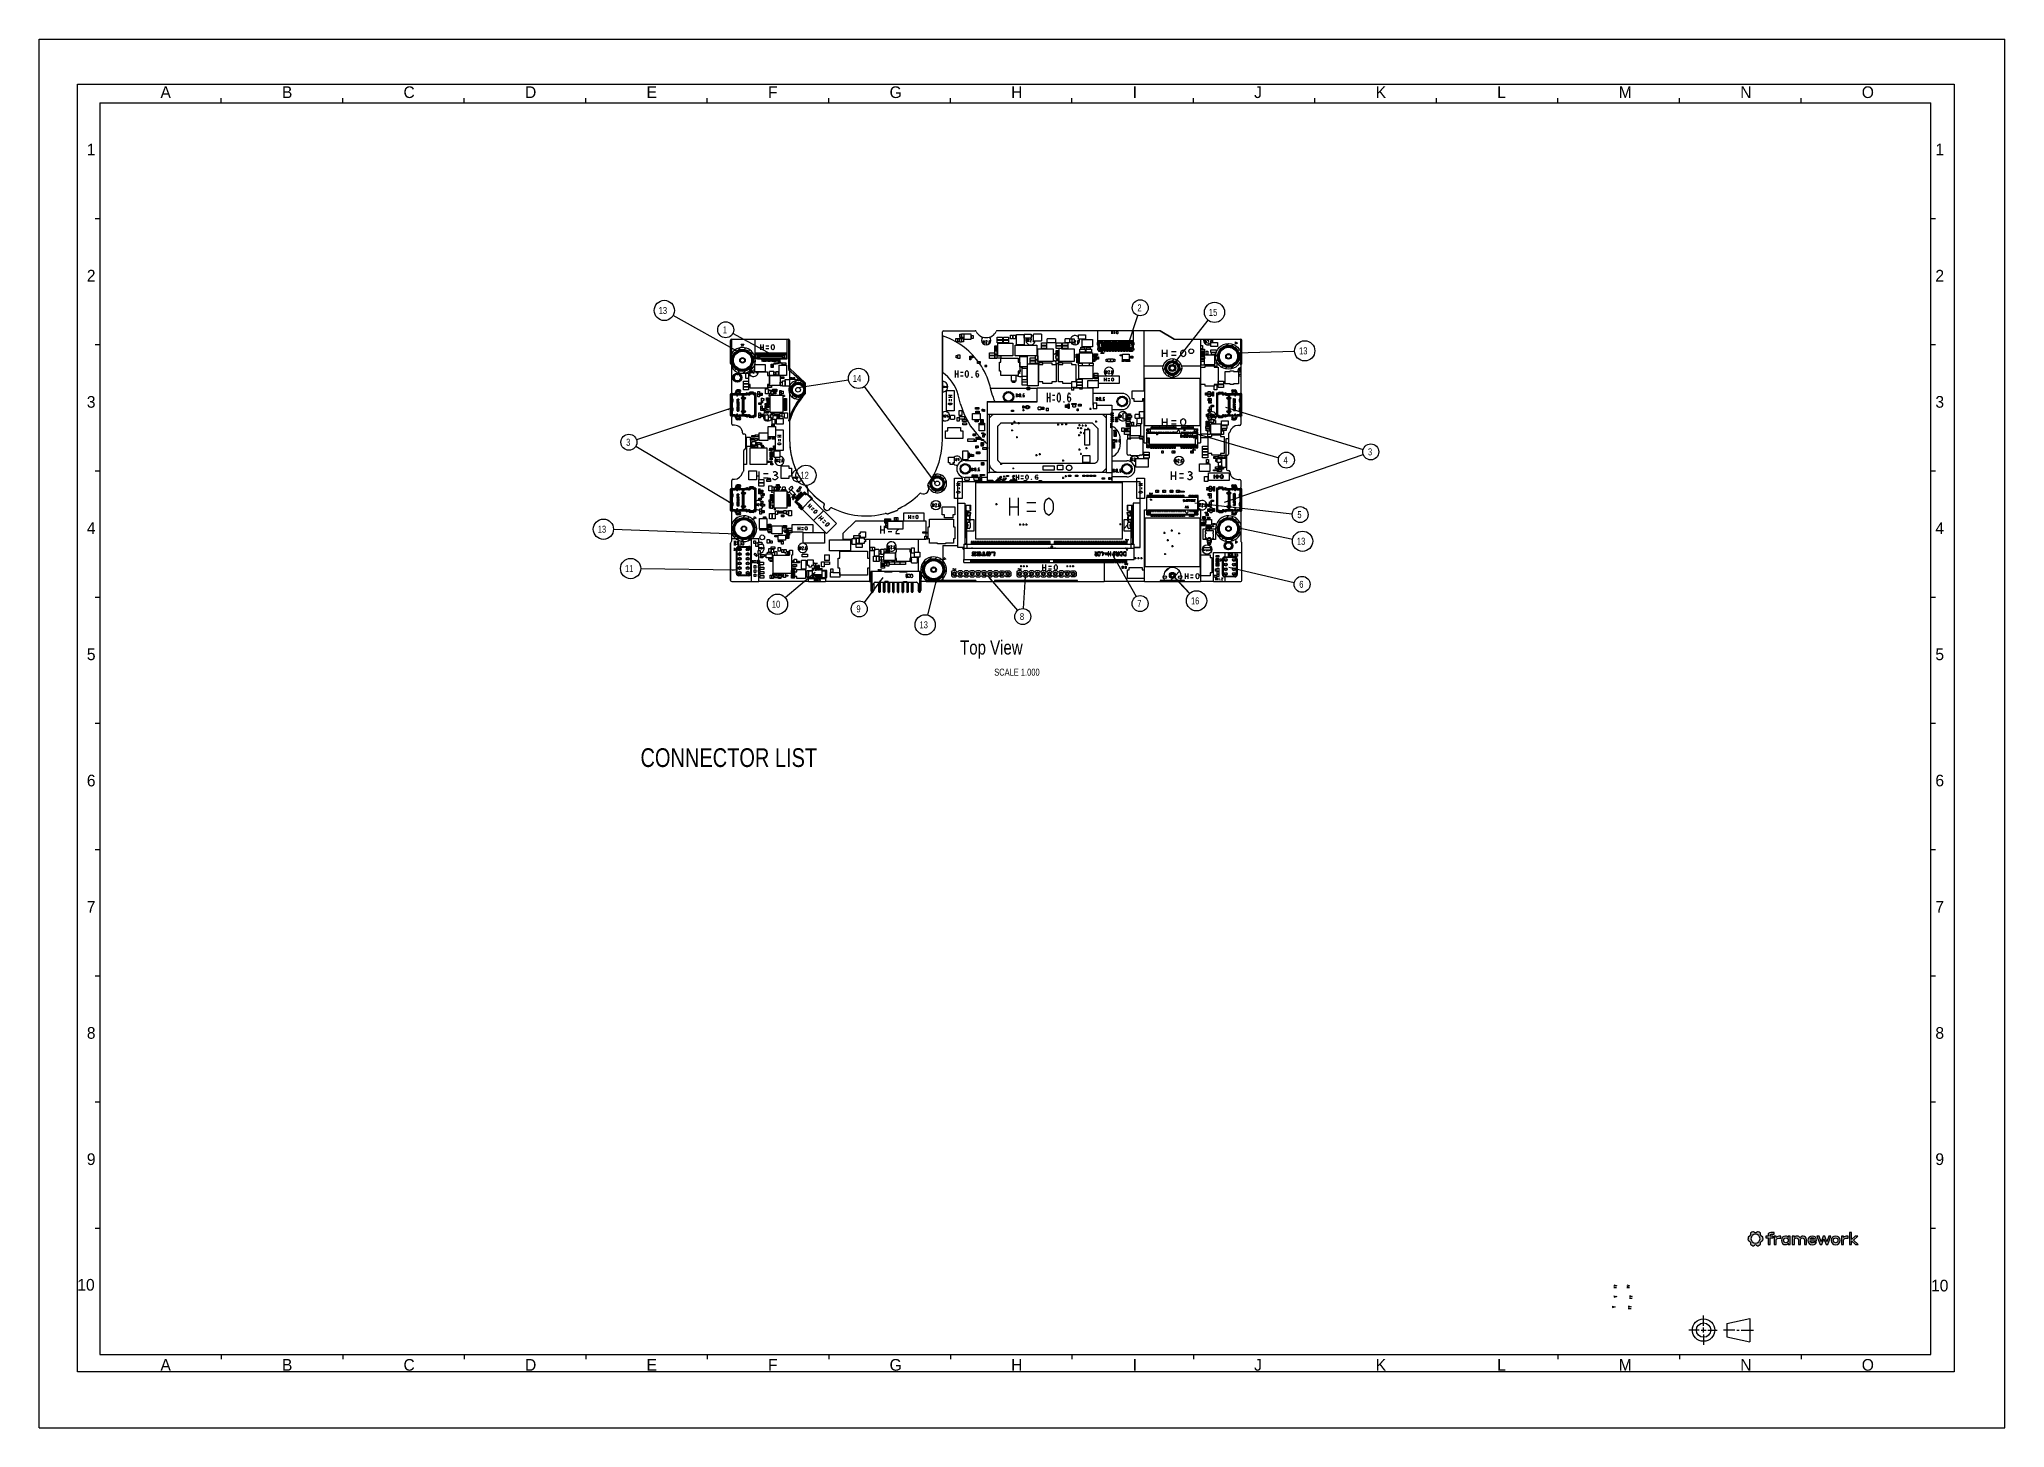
# Model space of a CAD drawing. Header units: millimetres. Extents: x 0 to 841, y 0 to 594.
import ezdxf

# ---------------------------------------------------------------- set-up
doc = ezdxf.new("R2010")
doc.units = ezdxf.units.MM
doc.header["$LTSCALE"] = 46.255
doc.layers.get('0').update_dxf_attribs({"linetype": 'CONTINUOUS'})
for name, color, linetype in [('14', 7, 'CONTINUOUS'), ('16', 7, 'CONTINUOUS'), ('18', 7, 'CONTINUOUS'), ('20', 7, 'CONTINUOUS'), ('22', 7, 'CONTINUOUS'), ('34', 7, 'CONTINUOUS'), ('ASSEM_MEM', 7, 'CONTINUOUS'), ('DETAIL', 7, 'CONTINUOUS'), ('R_0201_406', 7, 'CONTINUOUS'), ('TAI-T_TMPC0624H-1R5MG-D_2P_1', 7, 'CONTINUOUS'), ('TPC12', 7, 'CONTINUOUS'), ('TPC12_1', 7, 'CONTINUOUS'), ('TPC12_10', 7, 'CONTINUOUS'), ('TPC12_11', 7, 'CONTINUOUS'), ('TPC12_12', 7, 'CONTINUOUS'), ('TPC12_13', 7, 'CONTINUOUS'), ('TPC12_14', 7, 'CONTINUOUS'), ('TPC12_15', 7, 'CONTINUOUS'), ('TPC12_16', 7, 'CONTINUOUS'), ('TPC12_17', 7, 'CONTINUOUS'), ('TPC12_18', 7, 'CONTINUOUS'), ('TPC12_19', 7, 'CONTINUOUS'), ('TPC12_2', 7, 'CONTINUOUS'), ('TPC12_20', 7, 'CONTINUOUS'), ('TPC12_21', 7, 'CONTINUOUS'), ('TPC12_22', 7, 'CONTINUOUS'), ('TPC12_23', 7, 'CONTINUOUS'), ('TPC12_24', 7, 'CONTINUOUS'), ('TPC12_25', 7, 'CONTINUOUS'), ('TPC12_26', 7, 'CONTINUOUS'), ('TPC12_27', 7, 'CONTINUOUS'), ('TPC12_28', 7, 'CONTINUOUS'), ('TPC12_29', 7, 'CONTINUOUS'), ('TPC12_3', 7, 'CONTINUOUS'), ('TPC12_30', 7, 'CONTINUOUS'), ('TPC12_31', 7, 'CONTINUOUS'), ('TPC12_32', 7, 'CONTINUOUS'), ('TPC12_33', 7, 'CONTINUOUS'), ('TPC12_34', 7, 'CONTINUOUS'), ('TPC12_35', 7, 'CONTINUOUS'), ('TPC12_36', 7, 'CONTINUOUS'), ('TPC12_37', 7, 'CONTINUOUS'), ('TPC12_38', 7, 'CONTINUOUS'), ('TPC12_39', 7, 'CONTINUOUS'), ('TPC12_4', 7, 'CONTINUOUS'), ('TPC12_40', 7, 'CONTINUOUS'), ('TPC12_41', 7, 'CONTINUOUS'), ('TPC12_42', 7, 'CONTINUOUS'), ('TPC12_43', 7, 'CONTINUOUS'), ('TPC12_44', 7, 'CONTINUOUS'), ('TPC12_45', 7, 'CONTINUOUS'), ('TPC12_46', 7, 'CONTINUOUS'), ('TPC12_47', 7, 'CONTINUOUS'), ('TPC12_48', 7, 'CONTINUOUS'), ('TPC12_49', 7, 'CONTINUOUS'), ('TPC12_5', 7, 'CONTINUOUS'), ('TPC12_50', 7, 'CONTINUOUS'), ('TPC12_51', 7, 'CONTINUOUS'), ('TPC12_52', 7, 'CONTINUOUS'), ('TPC12_53', 7, 'CONTINUOUS'), ('TPC12_54', 7, 'CONTINUOUS'), ('TPC12_55', 7, 'CONTINUOUS'), ('TPC12_56', 7, 'CONTINUOUS'), ('TPC12_57', 7, 'CONTINUOUS'), ('TPC12_58', 7, 'CONTINUOUS'), ('TPC12_59', 7, 'CONTINUOUS'), ('TPC12_6', 7, 'CONTINUOUS'), ('TPC12_60', 7, 'CONTINUOUS'), ('TPC12_61', 7, 'CONTINUOUS'), ('TPC12_62', 7, 'CONTINUOUS'), ('TPC12_7', 7, 'CONTINUOUS'), ('TPC12_8', 7, 'CONTINUOUS'), ('TPC12_9', 7, 'CONTINUOUS')]:
    doc.layers.add(name, color=color, linetype=linetype)
doc.styles.get("Standard").update_dxf_attribs({"font": 'txt', "width": 0.8})
doc.styles.add('TEXTSTYLE_2', font='txt')
doc.dimstyles.get("Standard").update_dxf_attribs({"dimtxt": 3, "dimasz": 2.1, "dimexe": 2, "dimexo": 1, "dimtad": 1, "dimzin": 0, "dimdsep": 46, "dimtxsty": 'STANDARD', "dimblk": '_FILLED', "dimblk1": '_FILLED', "dimblk2": '_FILLED', "dimcen": 0.09, "dimazin": 0, "dimtol": 1, "dimtp": 0.01, "dimtm": 0.01, "dimtfac": 1, "dimtofl": 0, "dimtmove": 0, "dimatfit": 3, "dimldrblk": '_FILLED', "dimfxl": 1, "dimtolj": 1, "dimtzin": 0, "dimarcsym": 0})

msp = doc.modelspace()

# ---------------------------------------------------------------- texts
at = {"color": 2, "linetype": 'CONTINUOUS', "char_height": 5, "attachment_point": 1, "line_spacing_factor": 0.9, "style": 'TEXTSTYLE_2'}
for s, insert, width in [('A', (51.84, 573.88), 5), ('B', (103.84, 573.88), 5), ('C', (155.84, 573.88), 5), ('D', (207.84, 573.88), 5), ('E', (259.84, 573.88), 5), ('F', (311.84, 573.88), 5), ('G', (363.84, 573.88), 5), ('H', (415.84, 573.88), 5), ('I', (467.84, 573.88), 5), ('J', (519.84, 573.88), 5), ('K', (571.84, 573.88), 5), ('L', (623.84, 573.88), 5), ('M', (675.84, 573.88), 5), ('N', (727.84, 573.88), 5), ('O', (779.84, 573.88), 5), ('1', (20.34, 549.38), 5), ('1', (811.34, 549.38), 5), ('2', (20.34, 495.38), 5), ('2', (811.34, 495.38), 5), ('3', (20.34, 441.38), 5), ('3', (811.34, 441.38), 5), ('4', (20.34, 387.38), 5), ('4', (811.34, 387.38), 5), ('5', (20.34, 333.38), 5), ('5', (811.34, 333.38), 5), ('6', (20.34, 279.38), 5), ('6', (811.34, 279.38), 5), ('7', (20.34, 225.38), 5), ('7', (811.34, 225.38), 5), ('8', (20.34, 171.38), 5), ('8', (811.34, 171.38), 5), ('9', (20.34, 117.38), 5), ('9', (811.34, 117.38), 5), ('10', (16.25, 63.62), 10), ('10', (809.48, 63.3), 10), ('A', (51.84, 29.38), 5), ('B', (103.84, 29.38), 5), ('C', (155.84, 29.38), 5), ('D', (207.84, 29.38), 5), ('E', (259.84, 29.38), 5), ('F', (311.84, 29.38), 5), ('G', (363.84, 29.38), 5), ('H', (415.84, 29.38), 5), ('I', (467.84, 29.38), 5), ('J', (519.84, 29.38), 5), ('K', (571.84, 29.38), 5), ('L', (623.84, 29.38), 5), ('M', (675.84, 29.38), 5), ('N', (727.84, 29.38), 5), ('O', (779.84, 29.38), 5)]:
    msp.add_mtext(s, dxfattribs=dict(at, insert=insert, width=width))
at = {"layer": 'DETAIL', "color": 2, "linetype": 'CONTINUOUS', "line_spacing_factor": 0.9}
for s, insert, char_height, width, attachment_point in [('Top View', (394.02, 336.79), 6, 38.4, 1), ('SCALE 1.000', (428.06, 324.74), 3, 26.4, 3), ('CONNECTOR LIST', (257.24, 290.68), 8, 89.6, 1)]:
    msp.add_mtext(s, dxfattribs=dict(at, insert=insert, char_height=char_height, width=width, attachment_point=attachment_point))

# ---------------------------------------------------------------- blocks, each defined once
blk = doc.blocks.new('SYM301_BL0', base_point=(680.55, 51.63))
at = {"color": 2, "linetype": 'CONTINUOUS'}
for p, q in [((679.93, 52.2), (681.17, 51.73)), ((681.15, 51.73), (679.93, 51.42)), ((679.93, 51.05), (681.12, 51.05))]:
    blk.add_line(p, q, dxfattribs=at)
blk = doc.blocks.new('SYM301_BL1', base_point=(681.04, 56.01))
at = {"color": 2, "linetype": 'CONTINUOUS'}
for p, q in [((680.42, 56.59), (681.66, 56.12)), ((681.63, 56.12), (680.42, 55.81)), ((680.42, 55.44), (681.61, 55.44))]:
    blk.add_line(p, q, dxfattribs=at)
blk = doc.blocks.new('SYM301_BL2', base_point=(679.89, 60.52))
at = {"color": 2, "linetype": 'CONTINUOUS'}
for p, q in [((679.27, 61.1), (680.51, 60.63)), ((680.49, 60.63), (679.27, 60.32)), ((679.27, 59.95), (680.46, 59.95))]:
    blk.add_line(p, q, dxfattribs=at)
blk = doc.blocks.new('SYM301_BL3', base_point=(674.39, 60.6))
at = {"color": 2, "linetype": 'CONTINUOUS'}
for p, q in [((673.77, 61.17), (675.01, 60.71)), ((674.99, 60.71), (673.77, 60.4)), ((673.77, 60.03), (674.96, 60.03))]:
    blk.add_line(p, q, dxfattribs=at)
blk = doc.blocks.new('SYM001_BL4', base_point=(674.36, 56.08))
at = {"color": 2, "linetype": 'CONTINUOUS'}
for p, q in [((674.98, 56.16), (673.74, 55.69)), ((673.76, 56.47), (674.98, 56.16))]:
    blk.add_line(p, q, dxfattribs=at)
blk = doc.blocks.new('SYM001_BL5', base_point=(673.63, 51.64))
at = {"color": 2, "linetype": 'CONTINUOUS'}
for p, q in [((674.25, 51.71), (673.01, 51.25)), ((673.03, 52.03), (674.25, 51.71))]:
    blk.add_line(p, q, dxfattribs=at)
blk = doc.blocks.new('_FILLED')
at = {"color": 0, "linetype": 'BYBLOCK'}
blk.add_solid([(0, 0), (-1, 0.17), (-1, -0.17)], dxfattribs=at)
blk = doc.blocks.new('BALLOON_BL6', base_point=(533.62, 413.98))
at = {"layer": 'DETAIL', "color": 2, "linetype": 'CONTINUOUS'}
blk.add_circle((533.62, 413.98), 3.42, dxfattribs=at)
at = {"layer": 'DETAIL', "color": 2, "linetype": 'CONTINUOUS', "insert": (532.42, 415.48), "char_height": 3, "width": 2.4, "attachment_point": 1, "line_spacing_factor": 0.9}
blk.add_mtext('4', dxfattribs=at)
blk = doc.blocks.new('BALLOON_BL7', base_point=(569.75, 417.49))
at = {"layer": 'DETAIL', "color": 2, "linetype": 'CONTINUOUS'}
blk.add_circle((569.75, 417.49), 3.42, dxfattribs=at)
at = {"layer": 'DETAIL', "color": 2, "linetype": 'CONTINUOUS', "insert": (568.55, 418.99), "char_height": 3, "width": 2.4, "attachment_point": 1, "line_spacing_factor": 0.9}
blk.add_mtext('3', dxfattribs=at)
blk = doc.blocks.new('BALLOON_BL8', base_point=(540.36, 360.82))
at = {"layer": 'DETAIL', "color": 2, "linetype": 'CONTINUOUS'}
blk.add_circle((540.36, 360.82), 3.42, dxfattribs=at)
at = {"layer": 'DETAIL', "color": 2, "linetype": 'CONTINUOUS', "insert": (539.16, 362.32), "char_height": 3, "width": 2.4, "attachment_point": 1, "line_spacing_factor": 0.9}
blk.add_mtext('6', dxfattribs=at)
blk = doc.blocks.new('BALLOON_BL9', base_point=(539.53, 390.64))
at = {"layer": 'DETAIL', "color": 2, "linetype": 'CONTINUOUS'}
blk.add_circle((539.53, 390.64), 3.42, dxfattribs=at)
at = {"layer": 'DETAIL', "color": 2, "linetype": 'CONTINUOUS', "insert": (538.33, 392.14), "char_height": 3, "width": 2.4, "attachment_point": 1, "line_spacing_factor": 0.9}
blk.add_mtext('5', dxfattribs=at)
blk = doc.blocks.new('BALLOON_BL10', base_point=(471.02, 352.59))
at = {"layer": 'DETAIL', "color": 2, "linetype": 'CONTINUOUS'}
blk.add_circle((471.02, 352.59), 3.42, dxfattribs=at)
at = {"layer": 'DETAIL', "color": 2, "linetype": 'CONTINUOUS', "insert": (469.82, 354.09), "char_height": 3, "width": 2.4, "attachment_point": 1, "line_spacing_factor": 0.9}
blk.add_mtext('7', dxfattribs=at)
blk = doc.blocks.new('BALLOON_BL11', base_point=(350.85, 350.31))
at = {"layer": 'DETAIL', "color": 2, "linetype": 'CONTINUOUS'}
blk.add_circle((350.85, 350.31), 3.42, dxfattribs=at)
at = {"layer": 'DETAIL', "color": 2, "linetype": 'CONTINUOUS', "insert": (349.65, 351.81), "char_height": 3, "width": 2.4, "attachment_point": 1, "line_spacing_factor": 0.9}
blk.add_mtext('9', dxfattribs=at)
blk = doc.blocks.new('BALLOON_BL12', base_point=(315.88, 352.31))
at = {"layer": 'DETAIL', "color": 2, "linetype": 'CONTINUOUS'}
blk.add_circle((315.88, 352.31), 4.33, dxfattribs=at)
at = {"layer": 'DETAIL', "color": 2, "linetype": 'CONTINUOUS', "insert": (313.48, 353.81), "char_height": 3, "width": 4.8, "attachment_point": 1, "line_spacing_factor": 0.9}
blk.add_mtext('10', dxfattribs=at)
blk = doc.blocks.new('BALLOON_BL13', base_point=(252.3, 421.61))
at = {"layer": 'DETAIL', "color": 2, "linetype": 'CONTINUOUS'}
blk.add_circle((252.3, 421.61), 3.42, dxfattribs=at)
at = {"layer": 'DETAIL', "color": 2, "linetype": 'CONTINUOUS', "insert": (251.1, 423.11), "char_height": 3, "width": 2.4, "attachment_point": 1, "line_spacing_factor": 0.9}
blk.add_mtext('3', dxfattribs=at)
blk = doc.blocks.new('BALLOON_BL14', base_point=(267.45, 478))
at = {"layer": 'DETAIL', "color": 2, "linetype": 'CONTINUOUS'}
blk.add_circle((267.45, 478), 4.33, dxfattribs=at)
at = {"layer": 'DETAIL', "color": 2, "linetype": 'CONTINUOUS', "insert": (265.05, 479.5), "char_height": 3, "width": 4.8, "attachment_point": 1, "line_spacing_factor": 0.9}
blk.add_mtext('13', dxfattribs=at)
blk = doc.blocks.new('BALLOON_BL15', base_point=(379.06, 343.5))
at = {"layer": 'DETAIL', "color": 2, "linetype": 'CONTINUOUS'}
blk.add_circle((379.06, 343.5), 4.33, dxfattribs=at)
at = {"layer": 'DETAIL', "color": 2, "linetype": 'CONTINUOUS', "insert": (376.66, 345), "char_height": 3, "width": 4.8, "attachment_point": 1, "line_spacing_factor": 0.9}
blk.add_mtext('13', dxfattribs=at)
blk = doc.blocks.new('BALLOON_BL16', base_point=(241.38, 384.4))
at = {"layer": 'DETAIL', "color": 2, "linetype": 'CONTINUOUS'}
blk.add_circle((241.38, 384.4), 4.33, dxfattribs=at)
at = {"layer": 'DETAIL', "color": 2, "linetype": 'CONTINUOUS', "insert": (238.98, 385.9), "char_height": 3, "width": 4.8, "attachment_point": 1, "line_spacing_factor": 0.9}
blk.add_mtext('13', dxfattribs=at)
blk = doc.blocks.new('BALLOON_BL17', base_point=(541.46, 460.71))
at = {"layer": 'DETAIL', "color": 2, "linetype": 'CONTINUOUS'}
blk.add_circle((541.46, 460.71), 4.33, dxfattribs=at)
at = {"layer": 'DETAIL', "color": 2, "linetype": 'CONTINUOUS', "insert": (539.06, 462.21), "char_height": 3, "width": 4.8, "attachment_point": 1, "line_spacing_factor": 0.9}
blk.add_mtext('13', dxfattribs=at)
blk = doc.blocks.new('BALLOON_BL18', base_point=(540.55, 379.25))
at = {"layer": 'DETAIL', "color": 2, "linetype": 'CONTINUOUS'}
blk.add_circle((540.55, 379.25), 4.33, dxfattribs=at)
at = {"layer": 'DETAIL', "color": 2, "linetype": 'CONTINUOUS', "insert": (538.15, 380.75), "char_height": 3, "width": 4.8, "attachment_point": 1, "line_spacing_factor": 0.9}
blk.add_mtext('13', dxfattribs=at)
blk = doc.blocks.new('BALLOON_BL19', base_point=(350.54, 448.93))
at = {"layer": 'DETAIL', "color": 2, "linetype": 'CONTINUOUS'}
blk.add_circle((350.54, 448.93), 4.33, dxfattribs=at)
at = {"layer": 'DETAIL', "color": 2, "linetype": 'CONTINUOUS', "insert": (348.14, 450.43), "char_height": 3, "width": 4.8, "attachment_point": 1, "line_spacing_factor": 0.9}
blk.add_mtext('14', dxfattribs=at)
blk = doc.blocks.new('BALLOON_BL20', base_point=(502.87, 477.18))
at = {"layer": 'DETAIL', "color": 2, "linetype": 'CONTINUOUS'}
blk.add_circle((502.87, 477.18), 4.33, dxfattribs=at)
at = {"layer": 'DETAIL', "color": 2, "linetype": 'CONTINUOUS', "insert": (500.47, 478.68), "char_height": 3, "width": 4.8, "attachment_point": 1, "line_spacing_factor": 0.9}
blk.add_mtext('15', dxfattribs=at)
blk = doc.blocks.new('BALLOON_BL21', base_point=(471.08, 479.14))
at = {"layer": 'DETAIL', "color": 2, "linetype": 'CONTINUOUS'}
blk.add_circle((471.08, 479.14), 3.42, dxfattribs=at)
at = {"layer": 'DETAIL', "color": 2, "linetype": 'CONTINUOUS', "insert": (469.88, 480.64), "char_height": 3, "width": 2.4, "attachment_point": 1, "line_spacing_factor": 0.9}
blk.add_mtext('2', dxfattribs=at)
blk = doc.blocks.new('BALLOON_BL22', base_point=(293.71, 469.72))
at = {"layer": 'DETAIL', "color": 2, "linetype": 'CONTINUOUS'}
blk.add_circle((293.71, 469.72), 3.42, dxfattribs=at)
at = {"layer": 'DETAIL', "color": 2, "linetype": 'CONTINUOUS', "insert": (292.51, 471.22), "char_height": 3, "width": 2.4, "attachment_point": 1, "line_spacing_factor": 0.9}
blk.add_mtext('1', dxfattribs=at)
blk = doc.blocks.new('BALLOON_BL23', base_point=(420.81, 347.03))
at = {"layer": 'DETAIL', "color": 2, "linetype": 'CONTINUOUS'}
blk.add_circle((420.81, 347.03), 3.42, dxfattribs=at)
at = {"layer": 'DETAIL', "color": 2, "linetype": 'CONTINUOUS', "insert": (419.61, 348.53), "char_height": 3, "width": 2.4, "attachment_point": 1, "line_spacing_factor": 0.9}
blk.add_mtext('8', dxfattribs=at)
blk = doc.blocks.new('BALLOON_BL24', base_point=(253.03, 367.56))
at = {"layer": 'DETAIL', "color": 2, "linetype": 'CONTINUOUS'}
blk.add_circle((253.03, 367.56), 4.33, dxfattribs=at)
at = {"layer": 'DETAIL', "color": 2, "linetype": 'CONTINUOUS', "insert": (250.63, 369.06), "char_height": 3, "width": 4.8, "attachment_point": 1, "line_spacing_factor": 0.9}
blk.add_mtext('11', dxfattribs=at)
blk = doc.blocks.new('BALLOON_BL25', base_point=(328.07, 407.46))
at = {"layer": 'DETAIL', "color": 2, "linetype": 'CONTINUOUS'}
blk.add_circle((328.07, 407.46), 4.33, dxfattribs=at)
at = {"layer": 'DETAIL', "color": 2, "linetype": 'CONTINUOUS', "insert": (325.67, 408.96), "char_height": 3, "width": 4.8, "attachment_point": 1, "line_spacing_factor": 0.9}
blk.add_mtext('12', dxfattribs=at)
blk = doc.blocks.new('BALLOON_BL26', base_point=(495.2, 353.76))
at = {"layer": 'DETAIL', "color": 2, "linetype": 'CONTINUOUS'}
blk.add_circle((495.2, 353.76), 4.33, dxfattribs=at)
at = {"layer": 'DETAIL', "color": 2, "linetype": 'CONTINUOUS', "insert": (492.8, 355.26), "char_height": 3, "width": 4.8, "attachment_point": 1, "line_spacing_factor": 0.9}
blk.add_mtext('16', dxfattribs=at)

# ---------------------------------------------------------------- hatches: boundary and pattern name
at = {"linetype": 'CONTINUOUS'}
h = msp.add_hatch(color=2, dxfattribs=at)
h.paths.add_polyline_path([(762.75, 78.36), (763.64, 80.81), (764.54, 78.36), (765.33, 78.36), (766.62, 81.91), (765.76, 81.91), (764.95, 79.56), (764.09, 81.93), (763.3, 81.93), (762.44, 79.54), (761.62, 81.91), (760.66, 81.91), (761.97, 78.36)])
edge = h.paths.add_edge_path()
edge.add_line((740.61, 78.39), (740.61, 81.16))
edge.add_line((740.61, 81.16), (741.87, 81.16))
edge.add_line((741.87, 81.16), (741.87, 81.91))
edge.add_line((741.87, 81.91), (740.61, 81.91))
edge.add_line((740.61, 81.91), (740.61, 82.25))
edge.add_spline(control_points=[(740.61, 82.25), (740.61, 82.6), (740.78, 82.8), (741.17, 82.8)], knot_values=[0, 0, 0, 0, 1, 1, 1, 1], degree=3, periodic=0)
edge.add_line((741.17, 82.8), (742.42, 82.8))
edge.add_line((742.42, 82.8), (742.42, 83.51))
edge.add_line((742.42, 83.51), (740.9, 83.51))
edge.add_spline(control_points=[(740.9, 83.51), (740.1, 83.51), (739.72, 83.1), (739.72, 82.42)], knot_values=[0, 0, 0, 0, 1, 1, 1, 1], degree=3, periodic=0)
edge.add_line((739.72, 82.42), (739.72, 81.91))
edge.add_line((739.72, 81.91), (738.76, 81.91))
edge.add_line((738.76, 81.91), (738.76, 81.16))
edge.add_line((738.76, 81.16), (739.72, 81.16))
edge.add_line((739.72, 81.16), (739.72, 78.39))
edge.add_line((739.72, 78.39), (740.61, 78.39))
edge = h.paths.add_edge_path()
edge.add_line((743.28, 78.39), (743.28, 80.24))
edge.add_spline(control_points=[(743.28, 80.24), (743.28, 80.79), (743.55, 81.04), (744.3, 81.04)], knot_values=[0, 0, 0, 0, 1, 1, 1, 1], degree=3, periodic=0)
edge.add_line((744.3, 81.04), (745.24, 81.04))
edge.add_line((745.24, 81.04), (745.24, 81.93))
edge.add_line((745.24, 81.93), (744.42, 81.93))
edge.add_spline(control_points=[(744.42, 81.93), (743.64, 81.93), (743.37, 81.52), (743.28, 81.32)], knot_values=[0, 0, 0, 0, 1, 1, 1, 1], degree=3, periodic=0)
edge.add_line((743.28, 81.32), (743.28, 81.91))
edge.add_line((743.28, 81.91), (742.4, 81.91))
edge.add_line((742.4, 81.91), (742.4, 78.39))
edge.add_line((742.4, 78.39), (743.28, 78.39))
edge = h.paths.add_edge_path()
edge.add_line((749.23, 78.39), (749.23, 81.91))
edge.add_line((749.23, 81.91), (748.34, 81.91))
edge.add_line((748.34, 81.91), (748.34, 81.38))
edge.add_spline(control_points=[(748.34, 81.38), (748.26, 81.52), (747.91, 81.98), (747.16, 81.98)], knot_values=[0, 0, 0, 0, 1, 1, 1, 1], degree=3, periodic=0)
edge.add_spline(control_points=[(747.16, 81.98), (746.25, 81.98), (745.5, 81.29), (745.5, 80.15)], knot_values=[0, 0, 0, 0, 1, 1, 1, 1], degree=3, periodic=0)
edge.add_spline(control_points=[(745.5, 80.15), (745.5, 78.99), (746.25, 78.31), (747.15, 78.31)], knot_values=[0, 0, 0, 0, 1, 1, 1, 1], degree=3, periodic=0)
edge.add_spline(control_points=[(747.15, 78.31), (747.93, 78.31), (748.27, 78.8), (748.34, 78.94)], knot_values=[0, 0, 0, 0, 1, 1, 1, 1], degree=3, periodic=0)
edge.add_line((748.34, 78.94), (748.34, 78.39))
edge.add_line((748.34, 78.39), (749.23, 78.39))
edge = h.paths.add_edge_path()
edge.add_line((751.02, 78.39), (751.02, 80.27))
edge.add_spline(control_points=[(751.02, 80.27), (751.02, 80.81), (751.36, 81.19), (751.88, 81.19)], knot_values=[0, 0, 0, 0, 1, 1, 1, 1], degree=3, periodic=0)
edge.add_spline(control_points=[(751.88, 81.19), (752.4, 81.19), (752.72, 80.82), (752.72, 80.27)], knot_values=[0, 0, 0, 0, 1, 1, 1, 1], degree=3, periodic=0)
edge.add_line((752.72, 80.27), (752.72, 78.39))
edge.add_line((752.72, 78.39), (753.61, 78.39))
edge.add_line((753.61, 78.39), (753.61, 80.27))
edge.add_spline(control_points=[(753.61, 80.27), (753.61, 80.81), (753.95, 81.19), (754.48, 81.19)], knot_values=[0, 0, 0, 0, 1, 1, 1, 1], degree=3, periodic=0)
edge.add_spline(control_points=[(754.48, 81.19), (754.99, 81.19), (755.31, 80.82), (755.31, 80.27)], knot_values=[0, 0, 0, 0, 1, 1, 1, 1], degree=3, periodic=0)
edge.add_line((755.31, 80.27), (755.31, 78.39))
edge.add_line((755.31, 78.39), (756.2, 78.39))
edge.add_line((756.2, 78.39), (756.2, 80.44))
edge.add_spline(control_points=[(756.2, 80.44), (756.2, 81.34), (755.63, 81.98), (754.74, 81.98)], knot_values=[0, 0, 0, 0, 1, 1, 1, 1], degree=3, periodic=0)
edge.add_spline(control_points=[(754.74, 81.98), (754, 81.98), (753.61, 81.52), (753.45, 81.2)], knot_values=[0, 0, 0, 0, 1, 1, 1, 1], degree=3, periodic=0)
edge.add_spline(control_points=[(753.45, 81.2), (753.23, 81.68), (752.77, 81.98), (752.17, 81.98)], knot_values=[0, 0, 0, 0, 1, 1, 1, 1], degree=3, periodic=0)
edge.add_spline(control_points=[(752.17, 81.98), (751.54, 81.98), (751.15, 81.57), (751.02, 81.32)], knot_values=[0, 0, 0, 0, 1, 1, 1, 1], degree=3, periodic=0)
edge.add_line((751.02, 81.32), (751.02, 81.91))
edge.add_line((751.02, 81.91), (750.13, 81.91))
edge.add_line((750.13, 81.91), (750.13, 78.39))
edge.add_line((750.13, 78.39), (751.02, 78.39))
edge = h.paths.add_edge_path()
edge.add_line((772.06, 78.39), (772.06, 80.24))
edge.add_spline(control_points=[(772.06, 80.24), (772.06, 80.79), (772.33, 81.04), (773.08, 81.04)], knot_values=[0, 0, 0, 0, 1, 1, 1, 1], degree=3, periodic=0)
edge.add_line((773.08, 81.04), (774.02, 81.04))
edge.add_line((774.02, 81.04), (774.02, 81.93))
edge.add_line((774.02, 81.93), (773.2, 81.93))
edge.add_spline(control_points=[(773.2, 81.93), (772.42, 81.93), (772.15, 81.52), (772.06, 81.32)], knot_values=[0, 0, 0, 0, 1, 1, 1, 1], degree=3, periodic=0)
edge.add_line((772.06, 81.32), (772.06, 81.91))
edge.add_line((772.06, 81.91), (771.18, 81.91))
edge.add_line((771.18, 81.91), (771.18, 78.39))
edge.add_line((771.18, 78.39), (772.06, 78.39))
h.paths.add_polyline_path([(775.42, 78.39), (775.42, 79.99), (777.1, 78.39), (778.29, 78.39), (776.32, 80.27), (778.19, 81.91), (777.03, 81.91), (775.42, 80.47), (775.42, 83.51), (774.54, 83.51), (774.54, 78.39)])
edge = h.paths.add_edge_path()
edge.add_spline(control_points=[(759.59, 79.42), (759.52, 79.32), (759.29, 79.04), (758.73, 79.04)], knot_values=[0, 0, 0, 0, 1, 1, 1, 1], degree=3, periodic=0)
edge.add_spline(control_points=[(758.73, 79.04), (758.15, 79.04), (757.75, 79.45), (757.71, 80)], knot_values=[0, 0, 0, 0, 1, 1, 1, 1], degree=3, periodic=0)
edge.add_line((757.71, 80), (760.5, 80))
edge.add_line((760.5, 80), (760.5, 80.1))
edge.add_spline(control_points=[(760.5, 80.1), (760.5, 81.25), (759.75, 82), (758.66, 82)], knot_values=[0, 0, 0, 0, 1, 1, 1, 1], degree=3, periodic=0)
edge.add_spline(control_points=[(758.66, 82), (757.58, 82), (756.82, 81.24), (756.82, 80.15)], knot_values=[0, 0, 0, 0, 1, 1, 1, 1], degree=3, periodic=0)
edge.add_spline(control_points=[(756.82, 80.15), (756.82, 79.09), (757.58, 78.3), (758.73, 78.3)], knot_values=[0, 0, 0, 0, 1, 1, 1, 1], degree=3, periodic=0)
edge.add_spline(control_points=[(758.73, 78.3), (759.93, 78.3), (760.41, 79.06), (760.46, 79.42)], knot_values=[0, 0, 0, 0, 1, 1, 1, 1], degree=3, periodic=0)
edge.add_line((760.46, 79.42), (759.59, 79.42))
edge = h.paths.add_edge_path()
edge.add_spline(control_points=[(757.74, 80.61), (757.85, 81.04), (758.18, 81.31), (758.66, 81.31)], knot_values=[0, 0, 0, 0, 1, 1, 1, 1], degree=3, periodic=0)
edge.add_spline(control_points=[(758.66, 81.31), (759.11, 81.31), (759.45, 81.06), (759.57, 80.61)], knot_values=[0, 0, 0, 0, 1, 1, 1, 1], degree=3, periodic=0)
edge.add_line((759.57, 80.61), (757.74, 80.61))
edge = h.paths.add_edge_path()
edge.add_spline(control_points=[(733.53, 83.82), (733.44, 83.88), (733.32, 83.89), (733.21, 83.85)], knot_values=[0, 0, 0, 0, 1, 1, 1, 1], degree=3, periodic=0)
edge.add_arc((734.37, 80.86), 3.2, 111.07378, 129.03995)
edge.add_spline(control_points=[(732.35, 83.35), (732.26, 83.28), (732.21, 83.17), (732.21, 83.06)], knot_values=[0, 0, 0, 0, 1, 1, 1, 1], degree=3, periodic=0)
edge.add_line((732.21, 83.06), (732.21, 82.51))
edge.add_arc((731.49, 82.51), 0.719, 299.96945, 360.00761, ccw=False)
edge.add_line((731.85, 81.89), (731.38, 81.61))
edge.add_spline(control_points=[(731.38, 81.61), (731.28, 81.55), (731.21, 81.46), (731.19, 81.35)], knot_values=[0, 0, 0, 0, 1, 1, 1, 1], degree=3, periodic=0)
edge.add_arc((734.38, 80.85), 3.22, 171.09821, 180.0254)
edge.add_arc((734.37, 80.84), 3.22, 179.9708, 188.91055)
edge.add_spline(control_points=[(731.19, 80.35), (731.21, 80.24), (731.28, 80.14), (731.38, 80.08)], knot_values=[0, 0, 0, 0, 1, 1, 1, 1], degree=3, periodic=0)
edge.add_line((731.38, 80.08), (731.85, 79.81))
edge.add_arc((731.49, 79.18), 0.72, 360.00654, 419.99405, ccw=False)
edge.add_line((732.21, 79.18), (732.21, 78.63))
edge.add_arc((732.58, 78.64), 0.37, 180.06249, 231.26673)
edge.add_arc((734.37, 80.83), 3.2, 230.96009, 248.92626)
edge.add_spline(control_points=[(733.21, 77.85), (733.32, 77.81), (733.44, 77.81), (733.53, 77.87)], knot_values=[0, 0, 0, 0, 1, 1, 1, 1], degree=3, periodic=0)
edge.add_line((733.53, 77.87), (734.01, 78.14))
edge.add_arc((734.37, 77.52), 0.72, 420.00755, 479.99245, ccw=False)
edge.add_line((734.73, 78.14), (735.21, 77.87))
edge.add_spline(control_points=[(735.21, 77.87), (735.3, 77.81), (735.42, 77.81), (735.53, 77.85)], knot_values=[0, 0, 0, 0, 1, 1, 1, 1], degree=3, periodic=0)
edge.add_arc((734.37, 80.84), 3.21, 291.07991, 309.01759)
edge.add_arc((736.16, 78.64), 0.371, 308.83386, 359.92757)
edge.add_line((736.53, 78.63), (736.53, 79.18))
edge.add_arc((737.25, 79.18), 0.72, 480.00594, 539.99346, ccw=False)
edge.add_line((736.89, 79.81), (737.37, 80.08))
edge.add_spline(control_points=[(737.37, 80.08), (737.46, 80.14), (737.53, 80.24), (737.55, 80.35)], knot_values=[0, 0, 0, 0, 1, 1, 1, 1], degree=3, periodic=0)
edge.add_arc((734.37, 80.85), 3.22, 351.05714, 359.99751)
edge.add_arc((734.36, 80.85), 3.22, 0.00629, 8.93405)
edge.add_arc((737.18, 81.29), 0.371, 8.73669, 59.92766)
edge.add_line((737.37, 81.61), (736.89, 81.89))
edge.add_arc((737.25, 82.51), 0.719, 539.99239, 600.03056, ccw=False)
edge.add_line((736.53, 82.51), (736.53, 83.06))
edge.add_spline(control_points=[(736.53, 83.06), (736.53, 83.17), (736.48, 83.28), (736.39, 83.35)], knot_values=[0, 0, 0, 0, 1, 1, 1, 1], degree=3, periodic=0)
edge.add_arc((734.37, 80.85), 3.21, 50.98238, 68.92006)
edge.add_spline(control_points=[(735.53, 83.85), (735.42, 83.89), (735.3, 83.88), (735.21, 83.82)], knot_values=[0, 0, 0, 0, 1, 1, 1, 1], degree=3, periodic=0)
edge.add_line((735.21, 83.82), (734.73, 83.55))
edge.add_arc((734.37, 84.17), 0.719, 599.94499, 660.05501, ccw=False)
edge.add_line((734.01, 83.55), (733.53, 83.82))
edge = h.paths.add_edge_path()
edge.add_arc((734.37, 80.85), 1.93, -89.99301, 0.00136)
edge.add_arc((734.37, 80.85), 1.93, -0.00136, 89.99301)
edge.add_arc((734.37, 80.85), 1.93, 90.00576, 179.99424)
edge.add_arc((734.37, 80.85), 1.93, 180.00576, 269.99424)
edge = h.paths.add_edge_path()
edge.add_spline(control_points=[(746.4, 80.15), (746.4, 80.75), (746.79, 81.2), (747.39, 81.2)], knot_values=[0, 0, 0, 0, 1, 1, 1, 1], degree=3, periodic=0)
edge.add_spline(control_points=[(747.39, 81.2), (747.97, 81.2), (748.35, 80.75), (748.35, 80.15)], knot_values=[0, 0, 0, 0, 1, 1, 1, 1], degree=3, periodic=0)
edge.add_spline(control_points=[(748.35, 80.15), (748.35, 79.55), (747.97, 79.09), (747.39, 79.09)], knot_values=[0, 0, 0, 0, 1, 1, 1, 1], degree=3, periodic=0)
edge.add_spline(control_points=[(747.39, 79.09), (746.79, 79.09), (746.4, 79.55), (746.4, 80.15)], knot_values=[0, 0, 0, 0, 1, 1, 1, 1], degree=3, periodic=0)
edge = h.paths.add_edge_path()
edge.add_spline(control_points=[(767.67, 80.15), (767.67, 80.74), (768.07, 81.2), (768.67, 81.2)], knot_values=[0, 0, 0, 0, 1, 1, 1, 1], degree=3, periodic=0)
edge.add_spline(control_points=[(768.67, 81.2), (769.26, 81.2), (769.66, 80.75), (769.66, 80.15)], knot_values=[0, 0, 0, 0, 1, 1, 1, 1], degree=3, periodic=0)
edge.add_spline(control_points=[(769.66, 80.15), (769.66, 79.55), (769.26, 79.09), (768.67, 79.09)], knot_values=[0, 0, 0, 0, 1, 1, 1, 1], degree=3, periodic=0)
edge.add_spline(control_points=[(768.67, 79.09), (768.07, 79.09), (767.67, 79.56), (767.67, 80.15)], knot_values=[0, 0, 0, 0, 1, 1, 1, 1], degree=3, periodic=0)
edge = h.paths.add_edge_path()
edge.add_spline(control_points=[(766.77, 80.15), (766.77, 79.08), (767.59, 78.3), (768.67, 78.3)], knot_values=[0, 0, 0, 0, 1, 1, 1, 1], degree=3, periodic=0)
edge.add_spline(control_points=[(768.67, 78.3), (769.74, 78.3), (770.56, 79.08), (770.56, 80.15)], knot_values=[0, 0, 0, 0, 1, 1, 1, 1], degree=3, periodic=0)
edge.add_spline(control_points=[(770.56, 80.15), (770.56, 81.22), (769.74, 82), (768.67, 82)], knot_values=[0, 0, 0, 0, 1, 1, 1, 1], degree=3, periodic=0)
edge.add_spline(control_points=[(768.67, 82), (767.59, 82), (766.77, 81.22), (766.77, 80.15)], knot_values=[0, 0, 0, 0, 1, 1, 1, 1], degree=3, periodic=0)

# ---------------------------------------------------------------- linework, layer by layer
at = {"color": 4, "linetype": 'CONTINUOUS'}
for p, q in [((0, 0), (0, 594)), ((0, 594), (841, 594)), ((841, 0), (841, 594)), ((16.34, 23.88), (16.34, 574.88)), ((16.34, 574.88), (819.34, 574.88)), ((819.34, 574.88), (819.34, 23.88)), ((25.84, 566.88), (25.84, 31.38)), ((25.84, 566.88), (809.34, 566.88)), ((77.84, 566.88), (77.84, 568.88)), ((129.84, 566.88), (129.84, 568.88)), ((181.84, 566.88), (181.84, 568.88)), ((233.84, 566.88), (233.84, 568.88)), ((285.84, 566.88), (285.84, 568.88)), ((337.84, 566.88), (337.84, 568.88)), ((389.84, 566.88), (389.84, 568.88)), ((441.84, 566.88), (441.84, 568.88)), ((493.84, 566.88), (493.84, 568.88)), ((545.84, 566.88), (545.84, 568.88)), ((597.84, 566.88), (597.84, 568.88)), ((649.84, 566.88), (649.84, 568.88)), ((701.84, 566.88), (701.84, 568.88)), ((753.84, 566.88), (753.84, 568.88)), ((809.34, 31.38), (809.34, 566.88)), ((23.84, 517.38), (25.84, 517.38)), ((809.34, 517.38), (811.34, 517.38)), ((23.84, 463.38), (25.84, 463.38)), ((809.34, 463.38), (811.34, 463.38)), ((23.84, 409.38), (25.84, 409.38)), ((809.34, 409.38), (811.34, 409.38)), ((23.84, 355.38), (25.84, 355.38)), ((809.34, 355.38), (811.34, 355.38)), ((23.84, 301.38), (25.84, 301.38)), ((809.34, 301.38), (811.34, 301.38)), ((23.84, 247.38), (25.84, 247.38)), ((809.34, 247.38), (811.34, 247.38)), ((23.84, 193.38), (25.84, 193.38)), ((809.34, 193.38), (811.34, 193.38)), ((23.84, 139.38), (25.84, 139.38)), ((809.34, 139.38), (811.34, 139.38)), ((23.84, 85.38), (25.84, 85.38)), ((809.34, 85.38), (811.34, 85.38)), ((25.84, 31.38), (809.34, 31.38)), ((77.84, 31.38), (77.84, 29.38)), ((129.84, 31.38), (129.84, 29.38)), ((181.84, 31.38), (181.84, 29.38)), ((233.84, 31.38), (233.84, 29.38)), ((285.84, 31.38), (285.84, 29.38)), ((337.84, 31.38), (337.84, 29.38)), ((389.84, 31.38), (389.84, 29.38)), ((441.84, 31.38), (441.84, 29.38)), ((493.84, 31.38), (493.84, 29.38)), ((649.84, 31.38), (649.84, 29.38)), ((701.84, 31.38), (701.84, 29.38)), ((753.84, 31.38), (753.84, 29.38)), ((819.34, 23.88), (16.34, 23.88)), ((0, 0), (841, 0))]:
    msp.add_line(p, q, dxfattribs=at)
at = {"color": 7, "linetype": 'CONTINUOUS'}
for p, q in [((731.85, 81.89), (731.38, 81.61)), ((731.38, 80.08), (731.85, 79.81)), ((732.21, 83.06), (732.21, 82.51)), ((732.21, 79.18), (732.21, 78.63)), ((734.01, 83.55), (733.53, 83.82)), ((733.53, 77.87), (734.01, 78.14)), ((735.21, 83.82), (734.73, 83.55)), ((734.73, 78.14), (735.21, 77.87)), ((736.53, 82.51), (736.53, 83.06)), ((736.53, 78.63), (736.53, 79.18)), ((737.37, 81.61), (736.89, 81.89)), ((736.89, 79.81), (737.37, 80.08)), ((739.72, 81.91), (738.76, 81.91)), ((738.76, 81.91), (738.76, 81.16)), ((738.76, 81.16), (739.72, 81.16)), ((739.72, 82.42), (739.72, 81.91)), ((739.72, 81.16), (739.72, 78.39)), ((739.72, 78.39), (740.61, 78.39)), ((740.61, 81.91), (740.61, 82.25)), ((741.87, 81.91), (740.61, 81.91)), ((740.61, 81.16), (741.87, 81.16)), ((740.61, 78.39), (740.61, 81.16)), ((742.42, 83.51), (740.9, 83.51)), ((741.17, 82.8), (742.42, 82.8)), ((741.87, 81.16), (741.87, 81.91)), ((743.28, 81.91), (742.4, 81.91)), ((742.4, 81.91), (742.4, 78.39)), ((742.4, 78.39), (743.28, 78.39)), ((742.42, 82.8), (742.42, 83.51)), ((743.28, 81.32), (743.28, 81.91)), ((743.28, 78.39), (743.28, 80.24)), ((744.3, 81.04), (745.24, 81.04)), ((745.24, 81.93), (744.42, 81.93)), ((745.24, 81.04), (745.24, 81.93)), ((749.23, 81.91), (748.34, 81.91)), ((748.34, 81.91), (748.34, 81.38)), ((748.34, 78.94), (748.34, 78.39)), ((748.34, 78.39), (749.23, 78.39)), ((749.23, 78.39), (749.23, 81.91)), ((751.02, 81.91), (750.13, 81.91)), ((750.13, 81.91), (750.13, 78.39)), ((750.13, 78.39), (751.02, 78.39)), ((751.02, 81.32), (751.02, 81.91)), ((751.02, 78.39), (751.02, 80.27)), ((752.72, 80.27), (752.72, 78.39)), ((752.72, 78.39), (753.61, 78.39)), ((753.61, 78.39), (753.61, 80.27)), ((755.31, 80.27), (755.31, 78.39)), ((755.31, 78.39), (756.2, 78.39)), ((756.2, 78.39), (756.2, 80.44)), ((757.71, 80), (760.5, 80)), ((759.57, 80.61), (757.74, 80.61)), ((760.46, 79.42), (759.59, 79.42)), ((760.5, 80), (760.5, 80.1)), ((761.62, 81.91), (760.66, 81.91)), ((760.66, 81.91), (761.97, 78.36)), ((762.44, 79.54), (761.62, 81.91)), ((761.97, 78.36), (762.75, 78.36)), ((763.3, 81.93), (762.44, 79.54)), ((762.75, 78.36), (763.64, 80.81)), ((764.09, 81.93), (763.3, 81.93)), ((763.64, 80.81), (764.54, 78.36)), ((764.95, 79.56), (764.09, 81.93)), ((764.54, 78.36), (765.33, 78.36)), ((765.76, 81.91), (764.95, 79.56)), ((765.33, 78.36), (766.62, 81.91)), ((766.62, 81.91), (765.76, 81.91)), ((772.06, 81.91), (771.18, 81.91)), ((771.18, 81.91), (771.18, 78.39)), ((771.18, 78.39), (772.06, 78.39)), ((772.06, 81.32), (772.06, 81.91)), ((772.06, 78.39), (772.06, 80.24)), ((773.08, 81.04), (774.02, 81.04)), ((774.02, 81.93), (773.2, 81.93)), ((774.02, 81.04), (774.02, 81.93)), ((775.42, 83.51), (774.54, 83.51)), ((774.54, 83.51), (774.54, 78.39)), ((774.54, 78.39), (775.42, 78.39)), ((775.42, 80.47), (775.42, 83.51)), ((777.03, 81.91), (775.42, 80.47)), ((775.42, 79.99), (777.1, 78.39)), ((775.42, 78.39), (775.42, 79.99)), ((776.32, 80.27), (778.19, 81.91)), ((778.29, 78.39), (776.32, 80.27)), ((778.19, 81.91), (777.03, 81.91)), ((777.1, 78.39), (778.29, 78.39)), ((712.14, 43.64), (712.14, 48.04)), ((712.14, 40.69), (712.14, 42.83)), ((722.12, 44.63), (732, 46.78)), ((722.12, 44.63), (722.12, 38.9)), ((732, 46.78), (732, 36.74)), ((710.26, 41.76), (705.86, 41.76)), ((711.07, 41.76), (713.21, 41.76)), ((712.14, 39.88), (712.14, 35.48)), ((714.03, 41.76), (717.93, 41.76)), ((725.58, 41.76), (720.62, 41.76)), ((722.12, 38.9), (732, 36.74)), ((726.38, 41.76), (727.4, 41.76)), ((728.2, 41.76), (733.5, 41.76))]:
    msp.add_line(p, q, dxfattribs=at)
for radius in [4.78, 3.06]:
    msp.add_circle((712.14, 41.76), radius, dxfattribs=at)
for centre, radius, start, end in [((734.38, 80.85), 3.22, 171.09821, 180.0254), ((734.37, 80.84), 3.22, 179.9708, 188.91055), ((731.49, 82.51), 0.719, 299.96945, 0.00761), ((731.49, 79.18), 0.72, 0.00654, 59.99405), ((732.58, 78.64), 0.37, 180.06249, 231.26673), ((734.37, 80.86), 3.2, 111.07378, 129.03995), ((734.37, 80.83), 3.2, 230.96009, 248.92626), ((734.37, 80.85), 1.93, 90.00576, 179.99424), ((734.37, 80.85), 1.93, 180.00576, 269.99424), ((734.37, 84.17), 0.719, 239.94499, 300.05501), ((734.37, 77.52), 0.72, 60.00755, 119.99245), ((734.37, 80.85), 1.93, 359.99864, 89.99301), ((734.37, 80.85), 1.93, 270.00699, 0.00136), ((734.37, 80.85), 3.21, 50.98238, 68.92006), ((734.37, 80.84), 3.21, 291.07991, 309.01759), ((736.16, 78.64), 0.371, 308.83386, 359.92757), ((737.25, 82.51), 0.719, 179.99239, 240.03056), ((737.25, 79.18), 0.72, 120.00594, 179.99346), ((737.18, 81.29), 0.371, 8.73669, 59.92766), ((734.36, 80.85), 3.22, 0.00629, 8.93405), ((734.37, 80.85), 3.22, 351.05714, 359.99751)]:
    msp.add_arc(centre, radius, start, end, dxfattribs=at)
for points in [[(731.38, 81.61), (731.28, 81.55), (731.21, 81.46), (731.19, 81.35)], [(731.19, 80.35), (731.21, 80.24), (731.28, 80.14), (731.38, 80.08)], [(732.35, 83.35), (732.26, 83.28), (732.21, 83.17), (732.21, 83.06)], [(733.53, 83.82), (733.44, 83.88), (733.32, 83.89), (733.21, 83.85)], [(733.21, 77.85), (733.32, 77.81), (733.44, 77.81), (733.53, 77.87)], [(735.53, 83.85), (735.42, 83.89), (735.3, 83.88), (735.21, 83.82)], [(735.21, 77.87), (735.3, 77.81), (735.42, 77.81), (735.53, 77.85)], [(736.53, 83.06), (736.53, 83.17), (736.48, 83.28), (736.39, 83.35)], [(737.37, 80.08), (737.46, 80.14), (737.53, 80.24), (737.55, 80.35)], [(740.9, 83.51), (740.1, 83.51), (739.72, 83.1), (739.72, 82.42)], [(740.61, 82.25), (740.61, 82.6), (740.78, 82.8), (741.17, 82.8)], [(744.42, 81.93), (743.64, 81.93), (743.37, 81.52), (743.28, 81.32)], [(743.28, 80.24), (743.28, 80.79), (743.55, 81.04), (744.3, 81.04)], [(747.16, 81.98), (746.25, 81.98), (745.5, 81.29), (745.5, 80.15)], [(745.5, 80.15), (745.5, 78.99), (746.25, 78.31), (747.15, 78.31)], [(746.4, 80.15), (746.4, 80.75), (746.79, 81.2), (747.39, 81.2)], [(747.39, 79.09), (746.79, 79.09), (746.4, 79.55), (746.4, 80.15)], [(747.15, 78.31), (747.93, 78.31), (748.27, 78.8), (748.34, 78.94)], [(748.34, 81.38), (748.26, 81.52), (747.91, 81.98), (747.16, 81.98)], [(747.39, 81.2), (747.97, 81.2), (748.35, 80.75), (748.35, 80.15)], [(748.35, 80.15), (748.35, 79.55), (747.97, 79.09), (747.39, 79.09)], [(752.17, 81.98), (751.54, 81.98), (751.15, 81.57), (751.02, 81.32)], [(751.02, 80.27), (751.02, 80.81), (751.36, 81.19), (751.88, 81.19)], [(751.88, 81.19), (752.4, 81.19), (752.72, 80.82), (752.72, 80.27)], [(753.45, 81.2), (753.23, 81.68), (752.77, 81.98), (752.17, 81.98)], [(754.74, 81.98), (754, 81.98), (753.61, 81.52), (753.45, 81.2)], [(753.61, 80.27), (753.61, 80.81), (753.95, 81.19), (754.48, 81.19)], [(754.48, 81.19), (754.99, 81.19), (755.31, 80.82), (755.31, 80.27)], [(756.2, 80.44), (756.2, 81.34), (755.63, 81.98), (754.74, 81.98)], [(758.66, 82), (757.58, 82), (756.82, 81.24), (756.82, 80.15)], [(756.82, 80.15), (756.82, 79.09), (757.58, 78.3), (758.73, 78.3)], [(758.73, 79.04), (758.15, 79.04), (757.75, 79.45), (757.71, 80)], [(757.74, 80.61), (757.85, 81.04), (758.18, 81.31), (758.66, 81.31)], [(760.5, 80.1), (760.5, 81.25), (759.75, 82), (758.66, 82)], [(758.66, 81.31), (759.11, 81.31), (759.45, 81.06), (759.57, 80.61)], [(758.73, 78.3), (759.93, 78.3), (760.41, 79.06), (760.46, 79.42)], [(759.59, 79.42), (759.52, 79.32), (759.29, 79.04), (758.73, 79.04)], [(768.67, 82), (767.59, 82), (766.77, 81.22), (766.77, 80.15)], [(766.77, 80.15), (766.77, 79.08), (767.59, 78.3), (768.67, 78.3)], [(767.67, 80.15), (767.67, 80.74), (768.07, 81.2), (768.67, 81.2)], [(768.67, 79.09), (768.07, 79.09), (767.67, 79.56), (767.67, 80.15)], [(770.56, 80.15), (770.56, 81.22), (769.74, 82), (768.67, 82)], [(768.67, 81.2), (769.26, 81.2), (769.66, 80.75), (769.66, 80.15)], [(769.66, 80.15), (769.66, 79.55), (769.26, 79.09), (768.67, 79.09)], [(768.67, 78.3), (769.74, 78.3), (770.56, 79.08), (770.56, 80.15)], [(773.2, 81.93), (772.42, 81.93), (772.15, 81.52), (772.06, 81.32)], [(772.06, 80.24), (772.06, 80.79), (772.33, 81.04), (773.08, 81.04)]]:
    msp.add_open_spline(points, degree=3, dxfattribs=at)
at = {"layer": '14', "color": 7, "linetype": 'CONTINUOUS'}
for p, q in [((446.49, 415.9), (449.49, 415.9)), ((446.49, 412.9), (446.49, 415.9)), ((449.49, 412.9), (446.49, 412.9)), ((449.49, 415.9), (449.49, 412.9))]:
    msp.add_line(p, q, dxfattribs=at)
at = {"layer": '16', "color": 7, "linetype": 'CONTINUOUS'}
for points in [[(439.51, 410.68), (439.51, 410.75), (439.52, 410.89), (439.58, 411.1), (439.68, 411.29), (439.81, 411.46), (439.97, 411.6), (440.15, 411.72), (440.35, 411.79), (440.55, 411.83), (440.77, 411.83), (440.98, 411.79), (441.17, 411.71), (441.35, 411.6), (441.51, 411.46), (441.64, 411.29), (441.74, 411.1), (441.8, 410.89), (441.81, 410.75), (441.81, 410.68)], [(441.81, 410.68), (441.81, 410.61), (441.8, 410.46), (441.74, 410.26), (441.64, 410.07), (441.51, 409.9), (441.35, 409.75), (441.17, 409.64), (440.97, 409.57), (440.76, 409.53), (440.55, 409.53), (440.34, 409.57), (440.15, 409.64), (439.96, 409.75), (439.81, 409.9), (439.68, 410.07), (439.58, 410.26), (439.52, 410.46), (439.51, 410.61), (439.51, 410.68)]]:
    msp.add_open_spline(points, degree=3, knots=[0, 0, 0, 0, 0.059415, 0.118776, 0.177893, 0.236436, 0.295325, 0.354113, 0.412707, 0.471167, 0.529603, 0.588091, 0.646516, 0.705122, 0.763805, 0.822221, 0.881327, 0.94066, 1, 1, 1, 1], dxfattribs=at)
at = {"layer": '18', "color": 7, "linetype": 'CONTINUOUS'}
for p, q in [((447.32, 427.11), (449.42, 427.11)), ((447.32, 420.36), (447.32, 427.11)), ((449.42, 427.11), (449.42, 420.36)), ((449.42, 420.36), (447.32, 420.36))]:
    msp.add_line(p, q, dxfattribs=at)
at = {"layer": '20', "color": 7, "linetype": 'CONTINUOUS'}
for p, q in [((429.62, 411.53), (434.22, 411.53)), ((429.62, 409.73), (429.62, 411.53)), ((434.22, 409.73), (429.62, 409.73)), ((434.22, 411.53), (434.22, 409.73))]:
    msp.add_line(p, q, dxfattribs=at)
at = {"layer": '22', "color": 7, "linetype": 'CONTINUOUS'}
for p, q in [((435.65, 411.8), (437.95, 411.8)), ((435.65, 409.8), (435.65, 411.8)), ((437.95, 409.8), (435.65, 409.8)), ((437.95, 411.8), (437.95, 409.8))]:
    msp.add_line(p, q, dxfattribs=at)
at = {"layer": '34', "color": 7, "linetype": 'CONTINUOUS'}
for p, q in [((406.56, 412.89), (406.56, 431.68)), ((406.78, 432.21), (407.98, 433.42)), ((408.51, 433.64), (454.6, 433.64)), ((411.24, 429.67), (410.13, 428.56)), ((450.6, 429.74), (411.41, 429.74)), ((452.98, 427.46), (450.78, 429.67)), ((455.13, 433.42), (456.34, 432.21)), ((456.56, 431.68), (456.56, 410.74)), ((410.06, 428.38), (410.06, 414)), ((453.06, 414.39), (453.06, 427.28)), ((410.13, 413.82), (411.24, 412.71)), ((411.41, 412.64), (451.31, 412.64)), ((454.46, 408.64), (410.81, 408.64)), ((456.34, 410.21), (454.99, 408.86))]:
    msp.add_line(p, q, dxfattribs=at)
for points, knots in [([(406.56, 431.68), (406.56, 431.75), (406.57, 431.88), (406.65, 432.06), (406.73, 432.17), (406.78, 432.21)], [0, 0, 0, 0, 0.333376, 0.666624, 1, 1, 1, 1]), ([(407.98, 433.42), (408.03, 433.47), (408.13, 433.55), (408.32, 433.62), (408.45, 433.64), (408.51, 433.64)], [0, 0, 0, 0, 0.333376, 0.666624, 1, 1, 1, 1]), ([(411.41, 429.74), (411.39, 429.74), (411.35, 429.74), (411.29, 429.71), (411.25, 429.68), (411.24, 429.67)], [0, 0, 0, 0, 0.333376, 0.666624, 1, 1, 1, 1]), ([(450.78, 429.67), (450.76, 429.68), (450.73, 429.71), (450.67, 429.74), (450.62, 429.74), (450.6, 429.74)], [0, 0, 0, 0, 0.333376, 0.666624, 1, 1, 1, 1]), ([(454.6, 433.64), (454.67, 433.64), (454.8, 433.62), (454.98, 433.55), (455.08, 433.47), (455.13, 433.42)], [0, 0, 0, 0, 0.333376, 0.666624, 1, 1, 1, 1]), ([(456.34, 432.21), (456.38, 432.17), (456.46, 432.06), (456.54, 431.88), (456.56, 431.75), (456.56, 431.68)], [0, 0, 0, 0, 0.333376, 0.666624, 1, 1, 1, 1]), ([(410.13, 428.56), (410.12, 428.55), (410.09, 428.51), (410.06, 428.45), (410.06, 428.41), (410.06, 428.38)], [0, 0, 0, 0, 0.333376, 0.666624, 1, 1, 1, 1]), ([(453.06, 427.28), (453.06, 427.31), (453.05, 427.35), (453.03, 427.41), (453, 427.45), (452.98, 427.46)], [0, 0, 0, 0, 0.333376, 0.666624, 1, 1, 1, 1]), ([(410.81, 408.64), (410.53, 408.64), (409.97, 408.7), (409.16, 408.94), (408.43, 409.34), (407.78, 409.87), (407.25, 410.51), (406.86, 411.25), (406.61, 412.05), (406.56, 412.61), (406.56, 412.89)], [0, 0, 0, 0, 0.12644, 0.25161, 0.376034, 0.500189, 0.62432, 0.748674, 0.873725, 1, 1, 1, 1]), ([(410.06, 414), (410.06, 413.98), (410.06, 413.93), (410.09, 413.87), (410.12, 413.84), (410.13, 413.82)], [0, 0, 0, 0, 0.333376, 0.666624, 1, 1, 1, 1]), ([(411.24, 412.71), (411.25, 412.7), (411.29, 412.67), (411.35, 412.65), (411.39, 412.64), (411.41, 412.64)], [0, 0, 0, 0, 0.333376, 0.666624, 1, 1, 1, 1]), ([(451.31, 412.64), (451.44, 412.64), (451.7, 412.67), (452.08, 412.8), (452.41, 413.01), (452.69, 413.29), (452.89, 413.62), (453.03, 413.99), (453.06, 414.26), (453.06, 414.39)], [0, 0, 0, 0, 0.145612, 0.288203, 0.429538, 0.57051, 0.711838, 0.854412, 1, 1, 1, 1]), ([(454.99, 408.86), (454.94, 408.82), (454.84, 408.73), (454.66, 408.66), (454.53, 408.64), (454.46, 408.64)], [0, 0, 0, 0, 0.333376, 0.666624, 1, 1, 1, 1]), ([(456.56, 410.74), (456.56, 410.67), (456.54, 410.54), (456.46, 410.36), (456.38, 410.25), (456.34, 410.21)], [0, 0, 0, 0, 0.333376, 0.666624, 1, 1, 1, 1])]:
    msp.add_open_spline(points, degree=3, knots=knots, dxfattribs=at)
at = {"layer": 'ASSEM_MEM', "color": 4, "linetype": 'CONTINUOUS'}
for p, q in [((295.78, 465.2), (295.78, 455.3)), ((296.28, 453.66), (296.28, 465.7)), ((300.9, 462.64), (300.4, 463.51)), ((300.4, 463.51), (301.4, 463.51)), ((301.4, 463.51), (300.9, 462.64)), ((306.15, 465.7), (306.15, 459.35)), ((306.15, 465.7), (319.95, 465.7)), ((319.95, 459.35), (319.95, 465.7)), ((320.55, 465.7), (320.55, 452.8)), ((321.05, 465.2), (321.05, 430.49)), ((386.45, 467.13), (386.45, 451.5)), ((452.83, 463.35), (452.83, 464.25)), ((452.83, 464.25), (452.99, 464.25)), ((452.98, 463.35), (452.83, 463.35)), ((452.98, 464.34), (452.98, 469.32)), ((468.25, 469.32), (452.98, 469.32)), ((452.98, 465.18), (468.25, 465.18)), ((453.13, 464.34), (452.98, 464.34)), ((453.47, 464.34), (453.47, 464.68)), ((453.47, 464.68), (454.87, 464.68)), ((454.87, 464.68), (454.87, 464.34)), ((455.59, 464.34), (455.59, 464.68)), ((455.59, 464.68), (456.04, 464.68)), ((456.04, 464.68), (456.04, 464.34)), ((456.79, 464.34), (456.79, 464.68)), ((456.79, 464.68), (457.24, 464.68)), ((457.24, 464.68), (457.24, 464.34)), ((457.99, 464.34), (457.99, 464.68)), ((457.99, 464.68), (458.44, 464.68)), ((458.44, 464.68), (458.44, 464.34)), ((459.19, 464.34), (459.19, 464.68)), ((459.19, 464.68), (459.64, 464.68)), ((459.64, 464.68), (459.64, 464.34)), ((460.39, 464.34), (460.39, 464.68)), ((460.39, 464.68), (460.84, 464.68)), ((460.84, 464.68), (460.84, 464.34)), ((461.59, 464.34), (461.59, 464.68)), ((461.59, 464.68), (462.04, 464.68)), ((462.04, 464.68), (462.04, 464.34)), ((462.79, 464.34), (462.79, 464.68)), ((462.79, 464.68), (463.24, 464.68)), ((463.24, 464.68), (463.24, 464.34)), ((463.99, 464.34), (463.99, 464.68)), ((463.99, 464.68), (464.44, 464.68)), ((464.44, 464.68), (464.44, 464.34)), ((465.19, 464.34), (465.19, 464.68)), ((465.19, 464.68), (465.64, 464.68)), ((465.64, 464.68), (465.64, 464.34)), ((466.35, 464.34), (466.35, 464.68)), ((466.35, 464.68), (467.75, 464.68)), ((467.75, 464.68), (467.75, 464.34)), ((468.25, 464.34), (468.1, 464.34)), ((468.24, 464.25), (468.4, 464.25)), ((468.25, 464.34), (468.25, 469.32)), ((468.4, 463.35), (468.25, 463.35)), ((468.4, 464.25), (468.4, 463.35)), ((479.44, 469.32), (472.73, 469.32)), ((472.73, 443.54), (472.73, 469.32)), ((479.69, 469.25), (485.66, 465.77)), ((485.91, 465.7), (496.93, 465.7)), ((496.93, 465.7), (496.93, 421.37)), ((498.23, 465.7), (502.13, 465.7)), ((511.86, 464.54), (512.72, 464.04)), ((511.86, 463.54), (511.86, 464.54)), ((512.72, 464.04), (511.86, 463.54)), ((514.08, 454.8), (514.08, 465.7)), ((514.58, 455.3), (514.58, 465.2)), ((306.05, 457.33), (306.05, 459.33)), ((306.05, 459.33), (307.28, 459.33)), ((307.25, 457.33), (306.05, 457.33)), ((306.15, 459.83), (319.95, 459.83)), ((307.28, 459.35), (306.15, 459.35)), ((309.15, 457.3), (309.15, 456.36)), ((309.15, 456.36), (309.35, 456.36)), ((309.35, 456.36), (309.35, 457.3)), ((309.55, 457.3), (309.55, 456.36)), ((309.55, 456.36), (309.75, 456.36)), ((309.75, 456.36), (309.75, 457.3)), ((309.95, 457.3), (309.95, 456.36)), ((309.95, 456.36), (310.15, 456.36)), ((310.15, 456.36), (310.15, 457.3)), ((310.35, 457.3), (310.35, 456.36)), ((310.35, 456.36), (310.55, 456.36)), ((310.55, 456.36), (310.55, 457.3)), ((310.75, 457.3), (310.75, 456.36)), ((310.75, 456.36), (310.95, 456.36)), ((310.95, 456.36), (310.95, 457.3)), ((311.15, 457.3), (311.15, 456.36)), ((311.15, 456.36), (311.35, 456.36)), ((311.35, 456.36), (311.35, 457.3)), ((311.55, 457.3), (311.55, 456.36)), ((311.55, 456.36), (311.75, 456.36)), ((311.75, 456.36), (311.75, 457.3)), ((311.95, 457.3), (311.95, 456.36)), ((311.95, 456.36), (312.15, 456.36)), ((312.15, 456.36), (312.15, 457.3)), ((312.35, 457.3), (312.35, 456.36)), ((312.35, 456.36), (312.55, 456.36)), ((312.55, 456.36), (312.55, 457.3)), ((312.75, 457.3), (312.75, 456.36)), ((312.75, 456.36), (312.95, 456.36)), ((312.95, 456.36), (312.95, 457.3)), ((313.15, 457.3), (313.15, 456.36)), ((313.15, 456.36), (313.35, 456.36)), ((313.35, 456.36), (313.35, 457.3)), ((313.55, 457.3), (313.55, 456.36)), ((313.55, 456.36), (313.75, 456.36)), ((313.75, 456.36), (313.75, 457.3)), ((313.95, 457.3), (313.95, 456.36)), ((313.95, 456.36), (314.15, 456.36)), ((314.15, 456.36), (314.15, 457.3)), ((314.35, 457.3), (314.35, 456.36)), ((314.35, 456.36), (314.55, 456.36)), ((314.55, 456.36), (314.55, 457.3)), ((314.75, 457.3), (314.75, 456.36)), ((314.75, 456.36), (314.95, 456.36)), ((314.95, 456.36), (314.95, 457.3)), ((315.15, 457.3), (315.15, 456.36)), ((315.15, 456.36), (315.35, 456.36)), ((315.35, 456.36), (315.35, 457.3)), ((315.55, 457.3), (315.55, 456.36)), ((315.55, 456.36), (315.75, 456.36)), ((315.75, 456.36), (315.75, 457.3)), ((315.95, 457.3), (315.95, 456.36)), ((315.95, 456.36), (316.15, 456.36)), ((316.15, 456.36), (316.15, 457.3)), ((316.35, 457.3), (316.35, 456.36)), ((316.35, 456.36), (316.55, 456.36)), ((316.55, 456.36), (316.55, 457.3)), ((316.85, 456.36), (316.6, 455.92)), ((316.6, 455.92), (317.1, 455.92)), ((316.75, 457.3), (316.75, 456.36)), ((316.75, 456.36), (316.95, 456.36)), ((317.1, 455.92), (316.85, 456.36)), ((316.95, 456.36), (316.95, 457.3)), ((319.95, 459.35), (318.82, 459.35)), ((320.05, 459.33), (318.84, 459.33)), ((318.84, 457.33), (320.05, 457.33)), ((320.05, 457.33), (320.05, 459.33)), ((452.88, 460.94), (452.88, 461.75)), ((452.88, 461.75), (452.98, 461.75)), ((453.18, 460.94), (452.88, 460.94)), ((453.18, 461.09), (453.18, 460.94)), ((453.38, 460.49), (453.38, 460.85)), ((454.84, 460.49), (453.38, 460.49)), ((454.81, 460.49), (454.56, 460.06)), ((454.56, 460.06), (455.06, 460.06)), ((454.71, 461.44), (454.71, 461.5)), ((455.06, 460.06), (454.81, 460.49)), ((454.84, 460.85), (454.84, 460.49)), ((454.91, 461.5), (454.91, 461.44)), ((455.59, 460.85), (455.59, 460.49)), ((455.59, 460.49), (456.04, 460.49)), ((456.04, 460.49), (456.04, 460.85)), ((456.79, 460.49), (456.79, 460.85)), ((457.24, 460.49), (456.79, 460.49)), ((457.24, 460.85), (457.24, 460.49)), ((457.99, 460.49), (457.99, 460.85)), ((458.44, 460.49), (457.99, 460.49)), ((458.44, 460.85), (458.44, 460.49)), ((459.19, 460.49), (459.19, 460.85)), ((459.64, 460.49), (459.19, 460.49)), ((459.64, 460.85), (459.64, 460.49)), ((460.39, 460.49), (460.39, 460.85)), ((460.84, 460.49), (460.39, 460.49)), ((460.84, 460.85), (460.84, 460.49)), ((461.59, 460.49), (461.59, 460.85)), ((462.04, 460.49), (461.59, 460.49)), ((462.04, 460.85), (462.04, 460.49)), ((462.79, 460.49), (462.79, 460.85)), ((463.24, 460.49), (462.79, 460.49)), ((463.24, 460.85), (463.24, 460.49)), ((463.99, 460.49), (463.99, 460.85)), ((464.44, 460.49), (463.99, 460.49)), ((464.44, 460.85), (464.44, 460.49)), ((465.19, 460.49), (465.19, 460.85)), ((465.64, 460.49), (465.19, 460.49)), ((465.64, 460.85), (465.64, 460.49)), ((466.31, 461.44), (466.31, 461.5)), ((466.39, 460.38), (466.39, 460.85)), ((467.85, 460.38), (466.39, 460.38)), ((466.51, 461.5), (466.51, 461.44)), ((467.85, 460.85), (467.85, 460.38)), ((468.05, 460.94), (468.05, 461.09)), ((468.35, 460.94), (468.05, 460.94)), ((468.25, 461.75), (468.35, 461.75)), ((468.35, 461.75), (468.35, 460.94)), ((472.73, 454.37), (480.95, 454.37)), ((488.7, 454.37), (496.93, 454.37)), ((298.58, 450.58), (298.88, 450.58)), ((298.58, 447.98), (298.88, 447.98)), ((320.55, 452.8), (327.37, 446.7)), ((327.71, 447.07), (321.21, 453.1)), ((327.37, 446.7), (327.37, 442.62)), ((327.87, 442.62), (327.87, 446.7)), ((386.45, 447.63), (386.45, 443.13)), ((453.28, 450.09), (462.08, 450.09)), ((453.28, 446.79), (453.28, 450.09)), ((462.08, 446.79), (453.28, 446.79)), ((462.08, 450.09), (462.08, 446.79)), ((473.03, 449.07), (496.63, 449.07)), ((473.03, 428.67), (473.03, 449.07)), ((496.63, 449.07), (496.63, 428.67)), ((514.08, 453.63), (514.08, 449.81)), ((295.83, 442.32), (295.83, 442.18)), ((297.73, 442.32), (295.83, 442.32)), ((299.63, 444), (298.63, 444)), ((299.63, 443.75), (298.63, 443.75)), ((301.85, 442.32), (299.63, 442.32)), ((303.58, 442.38), (303.58, 442.53)), ((305.43, 443.08), (304.13, 443.08)), ((305.43, 442.83), (304.13, 442.83)), ((388.18, 435), (388.18, 443.8)), ((388.18, 443.8), (391.48, 443.8)), ((391.48, 443.8), (391.48, 435)), ((394.25, 437.89), (393.16, 441.95)), ((405.56, 438.98), (405.56, 404.62)), ((405.56, 438.98), (426.98, 438.98)), ((405.56, 438.94), (408.84, 438.94)), ((407.92, 441.54), (406.84, 445.6)), ((407.92, 441.54), (407.09, 444.66)), ((422.69, 444.66), (407.09, 444.66)), ((408.85, 438.94), (426.98, 438.94)), ((426.98, 444.66), (423.67, 444.66)), ((426.98, 438.94), (426.98, 444.7)), ((441.67, 444.7), (426.98, 444.7)), ((445.31, 444.7), (442.64, 444.7)), ((450.84, 444.7), (446.28, 444.7)), ((450.84, 444.7), (450.84, 437.45)), ((463.39, 442.51), (450.84, 442.51)), ((450.84, 437.49), (450.98, 437.49)), ((450.84, 437.45), (450.98, 437.45)), ((452.56, 437.49), (458.98, 437.49)), ((452.56, 437.45), (458.98, 437.45)), ((458.98, 437.49), (458.98, 434.16)), ((472.73, 421.37), (472.73, 440.16)), ((504.93, 443.08), (506.23, 443.08)), ((504.93, 442.83), (506.23, 442.83)), ((506.78, 442.38), (506.78, 442.53)), ((510.73, 442.32), (508.5, 442.32)), ((510.73, 444), (511.73, 444)), ((510.73, 443.75), (511.73, 443.75)), ((514.53, 442.32), (512.63, 442.32)), ((514.53, 442.18), (514.53, 442.32)), ((295.83, 433.03), (295.83, 432.88)), ((295.83, 432.88), (297.73, 432.88)), ((299.63, 431.45), (298.63, 431.45)), ((299.63, 431.2), (298.63, 431.2)), ((299.63, 432.88), (301.85, 432.88)), ((303.58, 432.82), (303.58, 432.68)), ((305.43, 432.38), (304.13, 432.38)), ((305.43, 432.13), (304.13, 432.13)), ((321.07, 430.63), (320.59, 430.8)), ((386.44, 434.3), (386.44, 431.15)), ((391.48, 435), (388.18, 435)), ((405.56, 433.64), (406.56, 433.64)), ((456.56, 433.64), (458.98, 433.64)), ((458.98, 435.61), (463.39, 435.61)), ((458.98, 433.68), (458.98, 433.23)), ((458.98, 432.75), (458.98, 432.34)), ((458.98, 431.85), (458.98, 431.58)), ((458.98, 431.09), (458.98, 430.81)), ((458.98, 430.33), (458.98, 429.74)), ((504.93, 432.38), (506.23, 432.38)), ((504.93, 432.13), (506.23, 432.13)), ((506.78, 432.82), (506.78, 432.68)), ((508.5, 432.88), (510.73, 432.88)), ((510.73, 431.45), (511.73, 431.45)), ((510.73, 431.2), (511.73, 431.2)), ((512.63, 432.88), (514.53, 432.88)), ((514.53, 432.88), (514.53, 433.03)), ((302.35, 419.1), (302.35, 421.14)), ((302.35, 421.14), (302.65, 421.14)), ((315.03, 426.92), (318.33, 426.92)), ((315.03, 418.12), (315.03, 423.99)), ((318.33, 426.92), (318.33, 418.12)), ((458.98, 428.85), (458.98, 428.73)), ((458.98, 427.84), (458.98, 415.34)), ((458.98, 427.84), (458.98, 404.62)), ((462.56, 422.98), (462.56, 420.83)), ((472.73, 421.37), (473.88, 421.37)), ((496.63, 428.67), (473.03, 428.67)), ((475.95, 428.17), (475.7, 428.17)), ((475.7, 428.17), (475.7, 427.37)), ((475.95, 427.37), (475.95, 428.17)), ((476.45, 428.17), (476.2, 428.17)), ((476.2, 428.17), (476.2, 427.37)), ((476.45, 427.37), (476.45, 428.17)), ((476.95, 428.17), (476.7, 428.17)), ((476.7, 428.17), (476.7, 427.37)), ((476.95, 427.37), (476.95, 428.17)), ((477.45, 428.17), (477.2, 428.17)), ((477.2, 428.17), (477.2, 427.37)), ((477.45, 427.37), (477.45, 428.17)), ((477.95, 428.17), (477.7, 428.17)), ((477.7, 428.17), (477.7, 427.37)), ((477.95, 427.37), (477.95, 428.17)), ((478.45, 428.17), (478.2, 428.17)), ((478.2, 428.17), (478.2, 427.37)), ((478.45, 427.37), (478.45, 428.17)), ((478.95, 428.17), (478.7, 428.17)), ((478.7, 428.17), (478.7, 427.37)), ((478.95, 427.37), (478.95, 428.17)), ((479.45, 428.17), (479.2, 428.17)), ((479.2, 428.17), (479.2, 427.37)), ((479.45, 427.37), (479.45, 428.17)), ((479.95, 428.17), (479.7, 428.17)), ((479.7, 428.17), (479.7, 427.37)), ((479.95, 427.37), (479.95, 428.17)), ((480.45, 428.17), (480.2, 428.17)), ((480.2, 428.17), (480.2, 427.37)), ((480.45, 427.37), (480.45, 428.17)), ((480.95, 428.17), (480.7, 428.17)), ((480.7, 428.17), (480.7, 427.37)), ((480.95, 427.37), (480.95, 428.17)), ((481.45, 428.17), (481.2, 428.17)), ((481.2, 428.17), (481.2, 427.37)), ((481.45, 427.37), (481.45, 428.17)), ((481.95, 428.17), (481.7, 428.17)), ((481.7, 428.17), (481.7, 427.37)), ((481.95, 427.37), (481.95, 428.17)), ((482.45, 428.17), (482.2, 428.17)), ((482.2, 428.17), (482.2, 427.37)), ((482.45, 427.37), (482.45, 428.17)), ((482.95, 428.17), (482.7, 428.17)), ((482.7, 428.17), (482.7, 427.37)), ((482.95, 427.37), (482.95, 428.17)), ((483.45, 428.17), (483.2, 428.17)), ((483.2, 428.17), (483.2, 427.37)), ((483.45, 427.37), (483.45, 428.17)), ((483.95, 428.17), (483.7, 428.17)), ((483.7, 428.17), (483.7, 427.37)), ((483.95, 427.37), (483.95, 428.17)), ((484.45, 428.17), (484.2, 428.17)), ((484.2, 428.17), (484.2, 427.37)), ((484.45, 427.37), (484.45, 428.17)), ((484.95, 428.17), (484.7, 428.17)), ((484.7, 428.17), (484.7, 427.37)), ((484.95, 427.37), (484.95, 428.17)), ((485.45, 428.17), (485.2, 428.17)), ((485.2, 428.17), (485.2, 427.37)), ((485.45, 427.37), (485.45, 428.17)), ((485.95, 428.17), (485.7, 428.17)), ((485.7, 428.17), (485.7, 427.37)), ((485.95, 427.37), (485.95, 428.17)), ((486.45, 428.17), (486.2, 428.17)), ((486.2, 428.17), (486.2, 427.37)), ((486.45, 427.37), (486.45, 428.17)), ((488.95, 428.17), (488.7, 428.17)), ((488.7, 428.17), (488.7, 427.37)), ((488.95, 427.37), (488.95, 428.17)), ((489.45, 428.17), (489.2, 428.17)), ((489.2, 428.17), (489.2, 427.37)), ((489.45, 427.37), (489.45, 428.17)), ((489.95, 428.17), (489.7, 428.17)), ((489.7, 428.17), (489.7, 427.37)), ((489.95, 427.37), (489.95, 428.17)), ((490.45, 428.17), (490.2, 428.17)), ((490.2, 428.17), (490.2, 427.37)), ((490.45, 427.37), (490.45, 428.17)), ((490.95, 428.17), (490.7, 428.17)), ((490.7, 428.17), (490.7, 427.37)), ((490.95, 427.37), (490.95, 428.17)), ((491.45, 428.17), (491.2, 428.17)), ((491.2, 428.17), (491.2, 427.37)), ((491.45, 427.37), (491.45, 428.17)), ((491.95, 428.17), (491.7, 428.17)), ((491.7, 428.17), (491.7, 427.37)), ((491.95, 427.37), (491.95, 428.17)), ((492.45, 428.17), (492.2, 428.17)), ((492.2, 428.17), (492.2, 427.37)), ((492.45, 427.37), (492.45, 428.17)), ((492.95, 428.17), (492.7, 428.17)), ((492.7, 428.17), (492.7, 427.37)), ((492.95, 427.37), (492.95, 428.17)), ((493.45, 428.17), (493.2, 428.17)), ((493.2, 428.17), (493.2, 427.37)), ((493.45, 427.37), (493.45, 428.17)), ((493.95, 428.17), (493.7, 428.17)), ((493.7, 428.17), (493.7, 427.37)), ((493.95, 427.37), (493.95, 428.17)), ((495.75, 421.37), (496.93, 421.37)), ((508.91, 423.14), (507.71, 423.14)), ((507.71, 423.14), (507.71, 414.79)), ((508.91, 423.14), (508.91, 416.5)), ((301.45, 412.14), (301.45, 418.11)), ((302.65, 412.14), (301.45, 412.14)), ((302.65, 419.81), (302.65, 412.14)), ((318.33, 418.12), (315.03, 418.12)), ((396.23, 413.86), (405.56, 413.86)), ((406.13, 419.14), (406.23, 419.14)), ((406.18, 419.19), (406.18, 419.09)), ((458.98, 413.66), (465.39, 413.66)), ((473.88, 419.25), (473.88, 420.2)), ((475.08, 419.25), (473.88, 419.25)), ((475.08, 419.87), (475.08, 419.25)), ((475.43, 420.02), (475.43, 419.07)), ((475.43, 419.07), (475.73, 419.07)), ((475.73, 419.07), (475.73, 420.02)), ((475.93, 420.02), (475.93, 419.07)), ((475.93, 419.07), (476.23, 419.07)), ((476.23, 419.07), (476.23, 420.02)), ((476.43, 420.02), (476.43, 419.07)), ((476.43, 419.07), (476.73, 419.07)), ((476.73, 419.07), (476.73, 420.02)), ((476.93, 420.02), (476.93, 419.07)), ((476.93, 419.07), (477.23, 419.07)), ((477.23, 419.07), (477.23, 420.02)), ((477.43, 420.02), (477.43, 419.07)), ((477.43, 419.07), (477.73, 419.07)), ((477.73, 419.07), (477.73, 420.02)), ((477.93, 420.02), (477.93, 419.07)), ((477.93, 419.07), (478.23, 419.07)), ((478.23, 419.07), (478.23, 420.02)), ((478.43, 420.02), (478.43, 419.07)), ((478.43, 419.07), (478.73, 419.07)), ((478.73, 419.07), (478.73, 420.02)), ((478.93, 420.02), (478.93, 419.07)), ((478.93, 419.07), (479.23, 419.07)), ((479.23, 419.07), (479.23, 420.02)), ((479.43, 420.02), (479.43, 419.07)), ((479.43, 419.07), (479.73, 419.07)), ((479.73, 419.07), (479.73, 420.02)), ((479.93, 420.02), (479.93, 419.07)), ((479.93, 419.07), (480.23, 419.07)), ((480.23, 419.07), (480.23, 420.02)), ((480.43, 420.02), (480.43, 419.07)), ((480.43, 419.07), (480.73, 419.07)), ((480.73, 419.07), (480.73, 420.02)), ((480.93, 420.02), (480.93, 419.07)), ((480.93, 419.07), (481.23, 419.07)), ((481.23, 419.07), (481.23, 420.02)), ((481.43, 420.02), (481.43, 419.07)), ((481.43, 419.07), (481.73, 419.07)), ((481.73, 419.07), (481.73, 420.02)), ((481.93, 420.02), (481.93, 419.07)), ((481.93, 419.07), (482.23, 419.07)), ((482.23, 419.07), (482.23, 420.02)), ((482.43, 420.02), (482.43, 419.07)), ((482.43, 419.07), (482.73, 419.07)), ((482.73, 419.07), (482.73, 420.02)), ((482.93, 420.02), (482.93, 419.07)), ((482.93, 419.07), (483.23, 419.07)), ((483.23, 419.07), (483.23, 420.02)), ((483.43, 420.02), (483.43, 419.07)), ((483.43, 419.07), (483.73, 419.07)), ((483.73, 419.07), (483.73, 420.02)), ((483.93, 420.02), (483.93, 419.07)), ((483.93, 419.07), (484.23, 419.07)), ((484.23, 419.07), (484.23, 420.02)), ((484.43, 420.02), (484.43, 419.07)), ((484.43, 419.07), (484.73, 419.07)), ((484.73, 419.07), (484.73, 420.02)), ((484.93, 420.02), (484.93, 419.07)), ((484.93, 419.07), (485.23, 419.07)), ((485.23, 419.07), (485.23, 420.02)), ((485.43, 420.02), (485.43, 419.07)), ((485.43, 419.07), (485.73, 419.07)), ((485.73, 419.07), (485.73, 420.02)), ((485.93, 420.02), (485.93, 419.07)), ((485.93, 419.07), (486.23, 419.07)), ((486.23, 419.07), (486.23, 420.02)), ((488.43, 420.02), (488.43, 419.07)), ((488.43, 419.07), (488.73, 419.07)), ((488.73, 419.07), (488.73, 420.02)), ((488.93, 420.02), (488.93, 419.07)), ((488.93, 419.07), (489.23, 419.07)), ((489.23, 419.07), (489.23, 420.02)), ((489.43, 420.02), (489.43, 419.07)), ((489.43, 419.07), (489.73, 419.07)), ((489.73, 419.07), (489.73, 420.02)), ((489.93, 420.02), (489.93, 419.07)), ((489.93, 419.07), (490.23, 419.07)), ((490.23, 419.07), (490.23, 420.02)), ((490.43, 420.02), (490.43, 419.07)), ((490.43, 419.07), (490.73, 419.07)), ((490.73, 419.07), (490.73, 420.02)), ((490.93, 420.02), (490.93, 419.07)), ((490.93, 419.07), (491.23, 419.07)), ((491.23, 419.07), (491.23, 420.02)), ((491.43, 420.02), (491.43, 419.07)), ((491.43, 419.07), (491.73, 419.07)), ((491.73, 419.07), (491.73, 420.02)), ((491.93, 420.02), (491.93, 419.07)), ((491.93, 419.07), (492.23, 419.07)), ((492.23, 419.07), (492.23, 420.02)), ((492.43, 420.02), (492.43, 419.07)), ((492.43, 419.07), (492.73, 419.07)), ((492.73, 419.07), (492.73, 420.02)), ((492.93, 420.02), (492.93, 419.07)), ((492.93, 419.07), (493.23, 419.07)), ((493.23, 419.07), (493.23, 420.02)), ((493.43, 420.02), (493.43, 419.07)), ((493.43, 419.07), (493.73, 419.07)), ((493.73, 419.07), (493.73, 420.02)), ((494.08, 419.07), (493.83, 418.64)), ((493.83, 418.64), (494.33, 418.64)), ((493.93, 420.02), (493.93, 419.07)), ((493.93, 419.07), (494.23, 419.07)), ((494.33, 418.64), (494.08, 419.07)), ((494.23, 419.07), (494.23, 420.02)), ((494.58, 419.87), (494.58, 419.25)), ((494.58, 419.25), (495.78, 419.25)), ((495.78, 419.25), (495.78, 420.2)), ((508.46, 416), (504.37, 416)), ((504.37, 416), (504.37, 415.53)), ((504.37, 413.01), (504.37, 411.1)), ((507.71, 413.5), (508.01, 413.5)), ((508.01, 415.5), (508.01, 410.8)), ((323.17, 409.31), (323.79, 409.7)), ((325.75, 405.15), (326.09, 405.36)), ((391.64, 397.48), (391.64, 406.28)), ((391.64, 406.28), (394.94, 406.28)), ((393.04, 376.57), (393.04, 404.62)), ((421.41, 404.62), (393.04, 404.62)), ((394.94, 406.28), (394.94, 397.48)), ((399.19, 406.56), (396.23, 406.56)), ((400.46, 406.56), (400.08, 406.56)), ((400.71, 380.08), (400.71, 404.32)), ((400.71, 404.32), (463.36, 404.32)), ((402.63, 406.56), (401.35, 406.56)), ((405.56, 406.56), (403.12, 406.56)), ((405.56, 408.64), (406.56, 408.64)), ((427.84, 404.62), (422.39, 404.62)), ((471.04, 404.62), (428.82, 404.62)), ((456.56, 408.64), (458.98, 408.64)), ((465.39, 406.76), (458.98, 406.76)), ((463.36, 404.32), (463.36, 380.08)), ((469.64, 406.28), (472.94, 406.28)), ((469.64, 397.48), (469.64, 406.28)), ((471.04, 376.57), (471.04, 404.62)), ((472.94, 406.28), (472.94, 397.48)), ((500.28, 408.55), (509.08, 408.55)), ((500.28, 405.25), (500.28, 408.55)), ((509.08, 405.25), (500.28, 405.25)), ((504.57, 410.8), (506.02, 410.8)), ((507.7, 410.8), (508.01, 410.8)), ((509.08, 408.55), (509.08, 405.25)), ((295.83, 401.72), (295.83, 401.58)), ((297.73, 401.72), (295.83, 401.72)), ((299.63, 403.4), (298.63, 403.4)), ((299.63, 403.15), (298.63, 403.15)), ((301.85, 401.72), (299.63, 401.72)), ((303.58, 401.78), (303.58, 401.93)), ((305.43, 402.48), (304.13, 402.48)), ((305.43, 402.23), (304.13, 402.23)), ((323.39, 398.49), (323.04, 398.14)), ((323.04, 398.14), (323.52, 398.01)), ((323.74, 398.23), (323.31, 397.8)), ((323.31, 397.8), (324.14, 396.98)), ((323.52, 398.01), (323.39, 398.49)), ((324.56, 397.4), (323.74, 398.23)), ((324.44, 398.93), (324.02, 398.51)), ((324.02, 398.51), (324.84, 397.69)), ((325.27, 398.11), (324.44, 398.93)), ((325.15, 399.64), (324.73, 399.22)), ((324.73, 399.22), (325.55, 398.39)), ((325.97, 398.82), (325.15, 399.64)), ((325.86, 400.35), (325.43, 399.92)), ((325.43, 399.92), (326.26, 399.1)), ((326.68, 399.52), (325.86, 400.35)), ((329.64, 398.83), (329.36, 398.54)), ((330.91, 397.55), (329.64, 398.83)), ((329.92, 396.85), (330.06, 396.71)), ((330.06, 396.71), (330.91, 397.55)), ((330.49, 397.41), (341.1, 386.81)), ((394.94, 397.48), (391.64, 397.48)), ((393.04, 395.48), (396.02, 395.48)), ((396.02, 395.48), (396.02, 378.03)), ((471.04, 395.48), (468.05, 395.48)), ((468.05, 395.48), (468.05, 378.03)), ((472.94, 397.48), (469.64, 397.48)), ((474.43, 398.76), (473.93, 398.76)), ((473.93, 398.76), (473.93, 397.79)), ((475.13, 398.76), (474.63, 398.76)), ((475.13, 398.12), (475.13, 398.76)), ((475.38, 399.36), (475.88, 399.36)), ((475.63, 398.93), (475.38, 399.36)), ((475.48, 398.93), (475.78, 398.93)), ((475.48, 397.97), (475.48, 398.93)), ((475.88, 399.36), (475.63, 398.93)), ((475.78, 398.93), (475.78, 397.97)), ((475.98, 398.93), (476.28, 398.93)), ((475.98, 397.97), (475.98, 398.93)), ((476.28, 398.93), (476.28, 397.97)), ((476.48, 398.93), (476.78, 398.93)), ((476.48, 397.97), (476.48, 398.93)), ((476.78, 398.93), (476.78, 397.97)), ((476.98, 398.93), (477.28, 398.93)), ((476.98, 397.97), (476.98, 398.93)), ((477.28, 398.93), (477.28, 397.97)), ((477.48, 398.93), (477.78, 398.93)), ((477.48, 397.97), (477.48, 398.93)), ((477.78, 398.93), (477.78, 397.97)), ((477.98, 398.93), (478.28, 398.93)), ((477.98, 397.97), (477.98, 398.93)), ((478.28, 398.93), (478.28, 397.97)), ((478.48, 398.93), (478.78, 398.93)), ((478.48, 397.97), (478.48, 398.93)), ((478.78, 398.93), (478.78, 397.97)), ((478.98, 398.93), (479.28, 398.93)), ((478.98, 397.97), (478.98, 398.93)), ((479.28, 398.93), (479.28, 397.97)), ((479.48, 398.93), (479.78, 398.93)), ((479.48, 397.97), (479.48, 398.93)), ((479.78, 398.93), (479.78, 397.97)), ((479.98, 398.93), (480.28, 398.93)), ((479.98, 397.97), (479.98, 398.93)), ((480.28, 398.93), (480.28, 397.97)), ((480.48, 398.93), (480.78, 398.93)), ((480.48, 397.97), (480.48, 398.93)), ((480.78, 398.93), (480.78, 397.97)), ((480.98, 398.93), (481.28, 398.93)), ((480.98, 397.97), (480.98, 398.93)), ((481.28, 398.93), (481.28, 397.97)), ((481.48, 398.93), (481.78, 398.93)), ((481.48, 397.97), (481.48, 398.93)), ((481.78, 398.93), (481.78, 397.97)), ((481.98, 398.93), (482.28, 398.93)), ((481.98, 397.97), (481.98, 398.93)), ((482.28, 398.93), (482.28, 397.97)), ((482.48, 398.93), (482.78, 398.93)), ((482.48, 397.97), (482.48, 398.93)), ((482.78, 398.93), (482.78, 397.97)), ((482.98, 398.93), (483.28, 398.93)), ((482.98, 397.97), (482.98, 398.93)), ((483.28, 398.93), (483.28, 397.97)), ((483.48, 398.93), (483.78, 398.93)), ((483.48, 397.97), (483.48, 398.93)), ((483.78, 398.93), (483.78, 397.97)), ((483.98, 398.93), (484.28, 398.93)), ((483.98, 397.97), (483.98, 398.93)), ((484.28, 398.93), (484.28, 397.97)), ((484.48, 398.93), (484.78, 398.93)), ((484.48, 397.97), (484.48, 398.93)), ((484.78, 398.93), (484.78, 397.97)), ((484.98, 398.93), (485.28, 398.93)), ((484.98, 397.97), (484.98, 398.93)), ((485.28, 398.93), (485.28, 397.97)), ((485.48, 398.93), (485.78, 398.93)), ((485.48, 397.97), (485.48, 398.93)), ((485.78, 398.93), (485.78, 397.97)), ((485.98, 398.93), (486.28, 398.93)), ((485.98, 397.97), (485.98, 398.93)), ((486.28, 398.93), (486.28, 397.97)), ((486.48, 398.93), (486.78, 398.93)), ((486.48, 397.97), (486.48, 398.93)), ((486.78, 398.93), (486.78, 397.97)), ((486.98, 398.93), (487.28, 398.93)), ((486.98, 397.97), (486.98, 398.93)), ((487.28, 398.93), (487.28, 397.97)), ((487.48, 398.93), (487.78, 398.93)), ((487.48, 397.97), (487.48, 398.93)), ((487.78, 398.93), (487.78, 397.97)), ((487.98, 398.93), (488.28, 398.93)), ((487.98, 397.97), (487.98, 398.93)), ((488.28, 398.93), (488.28, 397.97)), ((488.48, 398.93), (488.78, 398.93)), ((488.48, 397.97), (488.48, 398.93)), ((488.78, 398.93), (488.78, 397.97)), ((488.98, 398.93), (489.28, 398.93)), ((488.98, 397.97), (488.98, 398.93)), ((489.28, 398.93), (489.28, 397.97)), ((489.48, 398.93), (489.78, 398.93)), ((489.48, 397.97), (489.48, 398.93)), ((489.78, 398.93), (489.78, 397.97)), ((491.98, 398.93), (492.28, 398.93)), ((491.98, 397.97), (491.98, 398.93)), ((492.28, 398.93), (492.28, 397.97)), ((492.48, 398.93), (492.78, 398.93)), ((492.48, 397.97), (492.48, 398.93)), ((492.78, 398.93), (492.78, 397.97)), ((492.98, 398.93), (493.28, 398.93)), ((492.98, 397.97), (492.98, 398.93)), ((493.28, 398.93), (493.28, 397.97)), ((493.48, 398.93), (493.78, 398.93)), ((493.48, 397.97), (493.48, 398.93)), ((493.78, 398.93), (493.78, 397.97)), ((493.98, 398.93), (494.28, 398.93)), ((493.98, 397.97), (493.98, 398.93)), ((494.28, 398.93), (494.28, 397.97)), ((495.13, 398.76), (494.63, 398.76)), ((494.63, 398.76), (494.63, 398.12)), ((495.83, 398.76), (495.33, 398.76)), ((495.83, 397.79), (495.83, 398.76)), ((504.93, 402.48), (506.23, 402.48)), ((504.93, 402.23), (506.23, 402.23)), ((506.78, 401.78), (506.78, 401.93)), ((510.73, 401.72), (508.5, 401.72)), ((510.73, 403.4), (511.73, 403.4)), ((510.73, 403.15), (511.73, 403.15)), ((514.53, 401.72), (512.63, 401.72)), ((514.53, 401.58), (514.53, 401.72)), ((295.83, 392.43), (295.83, 392.28)), ((295.83, 392.28), (297.73, 392.28)), ((299.63, 390.85), (298.63, 390.85)), ((299.63, 390.6), (298.63, 390.6)), ((299.63, 392.28), (301.85, 392.28)), ((303.58, 392.22), (303.58, 392.08)), ((305.43, 391.78), (304.13, 391.78)), ((305.43, 391.53), (304.13, 391.53)), ((305.74, 388.88), (306, 389.85)), ((306.71, 389.14), (305.74, 388.88)), ((306, 389.85), (306.71, 389.14)), ((325.11, 394.3), (324.83, 394.02)), ((324.83, 394.02), (326.1, 392.75)), ((326.1, 392.75), (326.95, 393.59)), ((336.85, 382.56), (326.25, 393.17)), ((326.95, 393.59), (326.81, 393.74)), ((335.58, 392.32), (331.34, 388.08)), ((344.02, 382.65), (349.37, 388)), ((349.37, 388), (361.75, 388)), ((362.72, 388), (379.37, 388)), ((369.78, 391.3), (369.78, 388)), ((378.58, 391.3), (369.78, 391.3)), ((378.58, 388), (378.58, 391.3)), ((379.37, 388), (379.37, 383.19)), ((397.79, 388.38), (396.49, 388.38)), ((396.49, 388.38), (396.49, 388.33)), ((399.99, 388.38), (398.23, 388.38)), ((399.99, 383.78), (399.99, 388.38)), ((465.84, 388.38), (464.09, 388.38)), ((464.09, 388.38), (464.09, 383.78)), ((467.59, 388.38), (466.28, 388.38)), ((467.59, 388.33), (467.59, 388.38)), ((472.88, 392.71), (473.96, 392.71)), ((472.88, 361.97), (472.88, 392.71)), ((473.18, 389.33), (496.58, 389.33)), ((473.18, 368.33), (473.18, 389.33)), ((475.73, 389.83), (475.73, 390.62)), ((476.03, 389.83), (475.73, 389.83)), ((476.03, 390.62), (476.03, 389.83)), ((476.23, 389.83), (476.23, 390.62)), ((476.53, 389.83), (476.23, 389.83)), ((476.53, 390.62), (476.53, 389.83)), ((476.73, 389.83), (476.73, 390.62)), ((477.03, 389.83), (476.73, 389.83)), ((477.03, 390.62), (477.03, 389.83)), ((477.23, 389.83), (477.23, 390.62)), ((477.53, 389.83), (477.23, 389.83)), ((477.53, 390.62), (477.53, 389.83)), ((477.73, 389.83), (477.73, 390.62)), ((478.03, 389.83), (477.73, 389.83)), ((478.03, 390.62), (478.03, 389.83)), ((478.23, 389.83), (478.23, 390.62)), ((478.53, 389.83), (478.23, 389.83)), ((478.53, 390.62), (478.53, 389.83)), ((478.73, 389.83), (478.73, 390.62)), ((479.03, 389.83), (478.73, 389.83)), ((479.03, 390.62), (479.03, 389.83)), ((479.23, 389.83), (479.23, 390.62)), ((479.53, 389.83), (479.23, 389.83)), ((479.53, 390.62), (479.53, 389.83)), ((479.73, 389.83), (479.73, 390.62)), ((480.03, 389.83), (479.73, 389.83)), ((480.03, 390.62), (480.03, 389.83)), ((480.23, 389.83), (480.23, 390.62)), ((480.53, 389.83), (480.23, 389.83)), ((480.53, 390.62), (480.53, 389.83)), ((480.73, 389.83), (480.73, 390.62)), ((481.03, 389.83), (480.73, 389.83)), ((481.03, 390.62), (481.03, 389.83)), ((481.23, 389.83), (481.23, 390.62)), ((481.53, 389.83), (481.23, 389.83)), ((481.53, 390.62), (481.53, 389.83)), ((481.73, 389.83), (481.73, 390.62)), ((482.03, 389.83), (481.73, 389.83)), ((482.03, 390.62), (482.03, 389.83)), ((482.23, 389.83), (482.23, 390.62)), ((482.53, 389.83), (482.23, 389.83)), ((482.53, 390.62), (482.53, 389.83)), ((482.73, 389.83), (482.73, 390.62)), ((483.03, 389.83), (482.73, 389.83)), ((483.03, 390.62), (483.03, 389.83)), ((483.23, 389.83), (483.23, 390.62)), ((483.53, 389.83), (483.23, 389.83)), ((483.53, 390.62), (483.53, 389.83)), ((483.73, 389.83), (483.73, 390.62)), ((484.03, 389.83), (483.73, 389.83)), ((484.03, 390.62), (484.03, 389.83)), ((484.23, 389.83), (484.23, 390.62)), ((484.53, 389.83), (484.23, 389.83)), ((484.53, 390.62), (484.53, 389.83)), ((484.73, 389.83), (484.73, 390.62)), ((485.03, 389.83), (484.73, 389.83)), ((485.03, 390.62), (485.03, 389.83)), ((485.23, 389.83), (485.23, 390.62)), ((485.53, 389.83), (485.23, 389.83)), ((485.53, 390.62), (485.53, 389.83)), ((485.73, 389.83), (485.73, 390.62)), ((486.03, 389.83), (485.73, 389.83)), ((486.03, 390.62), (486.03, 389.83)), ((486.23, 389.83), (486.23, 390.62)), ((486.53, 389.83), (486.23, 389.83)), ((486.53, 390.62), (486.53, 389.83)), ((486.73, 389.83), (486.73, 390.62)), ((487.03, 389.83), (486.73, 389.83)), ((487.03, 390.62), (487.03, 389.83)), ((487.23, 389.83), (487.23, 390.62)), ((487.53, 389.83), (487.23, 389.83)), ((487.53, 390.62), (487.53, 389.83)), ((487.73, 389.83), (487.73, 390.62)), ((488.03, 389.83), (487.73, 389.83)), ((488.03, 390.62), (488.03, 389.83)), ((488.23, 389.83), (488.23, 390.62)), ((488.53, 389.83), (488.23, 389.83)), ((488.53, 390.62), (488.53, 389.83)), ((488.73, 389.83), (488.73, 390.62)), ((489.03, 389.83), (488.73, 389.83)), ((489.03, 390.62), (489.03, 389.83)), ((489.23, 389.83), (489.23, 390.62)), ((489.53, 389.83), (489.23, 389.83)), ((489.53, 390.62), (489.53, 389.83)), ((489.73, 389.83), (489.73, 390.62)), ((490.03, 389.83), (489.73, 389.83)), ((490.03, 390.62), (490.03, 389.83)), ((492.23, 389.83), (492.23, 390.62)), ((492.53, 389.83), (492.23, 389.83)), ((492.53, 390.62), (492.53, 389.83)), ((492.73, 389.83), (492.73, 390.62)), ((493.03, 389.83), (492.73, 389.83)), ((493.03, 390.62), (493.03, 389.83)), ((493.23, 389.83), (493.23, 390.62)), ((493.53, 389.83), (493.23, 389.83)), ((493.53, 390.62), (493.53, 389.83)), ((493.73, 389.83), (493.73, 390.62)), ((494.03, 389.83), (493.73, 389.83)), ((494.03, 390.62), (494.03, 389.83)), ((495.81, 392.71), (496.88, 392.71)), ((496.58, 389.33), (496.58, 368.33)), ((496.88, 392.71), (496.88, 388.32)), ((496.88, 387.43), (496.88, 361.97)), ((504.93, 391.78), (506.23, 391.78)), ((504.93, 391.53), (506.23, 391.53)), ((506.78, 392.22), (506.78, 392.08)), ((508.5, 392.28), (510.73, 392.28)), ((510.73, 390.85), (511.73, 390.85)), ((510.73, 390.6), (511.73, 390.6)), ((512.63, 392.28), (514.53, 392.28)), ((514.53, 392.28), (514.53, 392.43)), ((295.78, 378.5), (295.78, 362.47)), ((296.28, 382.91), (296.28, 386.37)), ((296.28, 379.37), (296.28, 380.49)), ((296.28, 380.49), (307.88, 380.49)), ((304.58, 380.49), (304.58, 376.07)), ((307.88, 378.82), (307.88, 380.49)), ((322.17, 383.07), (322.17, 386.37)), ((322.17, 386.37), (330.97, 386.37)), ((326.83, 383.07), (322.17, 383.07)), ((330.97, 386.37), (330.97, 383.07)), ((336.85, 382.56), (341.1, 386.81)), ((344.02, 380), (344.02, 382.65)), ((347.82, 380), (344.02, 380)), ((349.57, 380), (349.47, 380)), ((350.86, 380), (350.77, 380)), ((379.37, 380), (353.02, 380)), ((355.2, 380), (355.2, 361.97)), ((376.03, 380), (376.03, 374.59)), ((379.37, 382.71), (379.37, 381.45)), ((379.37, 380.08), (379.37, 380)), ((396.91, 383.78), (399.99, 383.78)), ((399.06, 379.13), (398.76, 379.13)), ((398.76, 379.13), (398.76, 377.98)), ((399.06, 377.98), (399.06, 379.13)), ((399.56, 379.13), (399.26, 379.13)), ((399.26, 379.13), (399.26, 377.98)), ((399.56, 377.98), (399.56, 379.13)), ((400.06, 379.13), (399.76, 379.13)), ((399.76, 379.13), (399.76, 377.98)), ((400.06, 377.98), (400.06, 379.13)), ((400.56, 379.13), (400.26, 379.13)), ((400.26, 379.13), (400.26, 377.98)), ((400.56, 377.98), (400.56, 379.13)), ((463.36, 380.08), (400.71, 380.08)), ((401.06, 379.13), (400.76, 379.13)), ((400.76, 379.13), (400.76, 377.98)), ((401.06, 377.98), (401.06, 379.13)), ((401.56, 379.13), (401.26, 379.13)), ((401.26, 379.13), (401.26, 377.98)), ((401.56, 377.98), (401.56, 379.13)), ((402.06, 379.13), (401.76, 379.13)), ((401.76, 379.13), (401.76, 377.98)), ((402.06, 377.98), (402.06, 379.13)), ((402.56, 379.13), (402.26, 379.13)), ((402.26, 379.13), (402.26, 377.98)), ((402.56, 377.98), (402.56, 379.13)), ((403.06, 379.13), (402.76, 379.13)), ((402.76, 379.13), (402.76, 377.98)), ((403.06, 377.98), (403.06, 379.13)), ((403.56, 379.13), (403.26, 379.13)), ((403.26, 379.13), (403.26, 377.98)), ((403.56, 377.98), (403.56, 379.13)), ((404.06, 379.13), (403.76, 379.13)), ((403.76, 379.13), (403.76, 377.98)), ((404.06, 377.98), (404.06, 379.13)), ((404.56, 379.13), (404.26, 379.13)), ((404.26, 379.13), (404.26, 377.98)), ((404.56, 377.98), (404.56, 379.13)), ((405.06, 379.13), (404.76, 379.13)), ((404.76, 379.13), (404.76, 377.98)), ((405.06, 377.98), (405.06, 379.13)), ((405.56, 379.13), (405.26, 379.13)), ((405.26, 379.13), (405.26, 377.98)), ((405.56, 377.98), (405.56, 379.13)), ((406.06, 379.13), (405.76, 379.13)), ((405.76, 379.13), (405.76, 377.98)), ((406.06, 377.98), (406.06, 379.13)), ((406.56, 379.13), (406.26, 379.13)), ((406.26, 379.13), (406.26, 377.98)), ((406.56, 377.98), (406.56, 379.13)), ((407.06, 379.13), (406.76, 379.13)), ((406.76, 379.13), (406.76, 377.98)), ((407.06, 377.98), (407.06, 379.13)), ((407.56, 379.13), (407.26, 379.13)), ((407.26, 379.13), (407.26, 377.98)), ((407.56, 377.98), (407.56, 379.13)), ((408.06, 379.13), (407.76, 379.13)), ((407.76, 379.13), (407.76, 377.98)), ((408.06, 377.98), (408.06, 379.13)), ((408.56, 379.13), (408.26, 379.13)), ((408.26, 379.13), (408.26, 377.98)), ((408.56, 377.98), (408.56, 379.13)), ((409.06, 379.13), (408.76, 379.13)), ((408.76, 379.13), (408.76, 377.98)), ((409.06, 377.98), (409.06, 379.13)), ((409.56, 379.13), (409.26, 379.13)), ((409.26, 379.13), (409.26, 377.98)), ((409.56, 377.98), (409.56, 379.13)), ((410.06, 379.13), (409.76, 379.13)), ((409.76, 379.13), (409.76, 377.98)), ((410.06, 377.98), (410.06, 379.13)), ((410.56, 379.13), (410.26, 379.13)), ((410.26, 379.13), (410.26, 377.98)), ((410.56, 377.98), (410.56, 379.13)), ((411.06, 379.13), (410.76, 379.13)), ((410.76, 379.13), (410.76, 377.98)), ((411.06, 377.98), (411.06, 379.13)), ((411.56, 379.13), (411.26, 379.13)), ((411.26, 379.13), (411.26, 377.98)), ((411.56, 377.98), (411.56, 379.13)), ((412.06, 379.13), (411.76, 379.13)), ((411.76, 379.13), (411.76, 377.98)), ((412.06, 377.98), (412.06, 379.13)), ((412.56, 379.13), (412.26, 379.13)), ((412.26, 379.13), (412.26, 377.98)), ((412.56, 377.98), (412.56, 379.13)), ((413.06, 379.13), (412.76, 379.13)), ((412.76, 379.13), (412.76, 377.98)), ((413.06, 377.98), (413.06, 379.13)), ((413.56, 379.13), (413.26, 379.13)), ((413.26, 379.13), (413.26, 377.98)), ((413.56, 377.98), (413.56, 379.13)), ((414.06, 379.13), (413.76, 379.13)), ((413.76, 379.13), (413.76, 377.98)), ((414.06, 377.98), (414.06, 379.13)), ((414.56, 379.13), (414.26, 379.13)), ((414.26, 379.13), (414.26, 377.98)), ((414.56, 377.98), (414.56, 379.13)), ((415.06, 379.13), (414.76, 379.13)), ((414.76, 379.13), (414.76, 377.98)), ((415.06, 377.98), (415.06, 379.13)), ((415.56, 379.13), (415.26, 379.13)), ((415.26, 379.13), (415.26, 377.98)), ((415.56, 377.98), (415.56, 379.13)), ((416.06, 379.13), (415.76, 379.13)), ((415.76, 379.13), (415.76, 377.98)), ((416.06, 377.98), (416.06, 379.13)), ((416.56, 379.13), (416.26, 379.13)), ((416.26, 379.13), (416.26, 377.98)), ((416.56, 377.98), (416.56, 379.13)), ((417.06, 379.13), (416.76, 379.13)), ((416.76, 379.13), (416.76, 377.98)), ((417.06, 377.98), (417.06, 379.13)), ((417.56, 379.13), (417.26, 379.13)), ((417.26, 379.13), (417.26, 377.98)), ((417.56, 377.98), (417.56, 379.13)), ((418.06, 379.13), (417.76, 379.13)), ((417.76, 379.13), (417.76, 377.98)), ((418.06, 377.98), (418.06, 379.13)), ((418.56, 379.13), (418.26, 379.13)), ((418.26, 379.13), (418.26, 377.98)), ((418.56, 377.98), (418.56, 379.13)), ((419.06, 379.13), (418.76, 379.13)), ((418.76, 379.13), (418.76, 377.98)), ((419.06, 377.98), (419.06, 379.13)), ((419.56, 379.13), (419.26, 379.13)), ((419.26, 379.13), (419.26, 377.98)), ((419.56, 377.98), (419.56, 379.13)), ((420.06, 379.13), (419.76, 379.13)), ((419.76, 379.13), (419.76, 377.98)), ((420.06, 377.98), (420.06, 379.13)), ((420.56, 379.13), (420.26, 379.13)), ((420.26, 379.13), (420.26, 377.98)), ((420.56, 377.98), (420.56, 379.13)), ((421.06, 379.13), (420.76, 379.13)), ((420.76, 379.13), (420.76, 377.98)), ((421.06, 377.98), (421.06, 379.13)), ((421.56, 379.13), (421.26, 379.13)), ((421.26, 379.13), (421.26, 377.98)), ((421.56, 377.98), (421.56, 379.13)), ((422.06, 379.13), (421.76, 379.13)), ((421.76, 379.13), (421.76, 377.98)), ((422.06, 377.98), (422.06, 379.13)), ((422.56, 379.13), (422.26, 379.13)), ((422.26, 379.13), (422.26, 377.98)), ((422.56, 377.98), (422.56, 379.13)), ((423.06, 379.13), (422.76, 379.13)), ((422.76, 379.13), (422.76, 377.98)), ((423.06, 377.98), (423.06, 379.13)), ((423.56, 379.13), (423.26, 379.13)), ((423.26, 379.13), (423.26, 377.98)), ((423.56, 377.98), (423.56, 379.13)), ((424.06, 379.13), (423.76, 379.13)), ((423.76, 379.13), (423.76, 377.98)), ((424.06, 377.98), (424.06, 379.13)), ((424.56, 379.13), (424.26, 379.13)), ((424.26, 379.13), (424.26, 377.98)), ((424.56, 377.98), (424.56, 379.13)), ((425.06, 379.13), (424.76, 379.13)), ((424.76, 379.13), (424.76, 377.98)), ((425.06, 377.98), (425.06, 379.13)), ((425.56, 379.13), (425.26, 379.13)), ((425.26, 379.13), (425.26, 377.98)), ((425.56, 377.98), (425.56, 379.13)), ((426.06, 379.13), (425.76, 379.13)), ((425.76, 379.13), (425.76, 377.98)), ((426.06, 377.98), (426.06, 379.13)), ((426.56, 379.13), (426.26, 379.13)), ((426.26, 379.13), (426.26, 377.98)), ((426.56, 377.98), (426.56, 379.13)), ((427.06, 379.13), (426.76, 379.13)), ((426.76, 379.13), (426.76, 377.98)), ((427.06, 377.98), (427.06, 379.13)), ((427.56, 379.13), (427.26, 379.13)), ((427.26, 379.13), (427.26, 377.98)), ((427.56, 377.98), (427.56, 379.13)), ((428.06, 379.13), (427.76, 379.13)), ((427.76, 379.13), (427.76, 377.98)), ((428.06, 377.98), (428.06, 379.13)), ((428.56, 379.13), (428.26, 379.13)), ((428.26, 379.13), (428.26, 377.98)), ((428.56, 377.98), (428.56, 379.13)), ((429.06, 379.13), (428.76, 379.13)), ((428.76, 379.13), (428.76, 377.98)), ((429.06, 377.98), (429.06, 379.13)), ((429.56, 379.13), (429.26, 379.13)), ((429.26, 379.13), (429.26, 377.98)), ((429.56, 377.98), (429.56, 379.13)), ((430.06, 379.13), (429.76, 379.13)), ((429.76, 379.13), (429.76, 377.98)), ((430.06, 377.98), (430.06, 379.13)), ((430.56, 379.13), (430.26, 379.13)), ((430.26, 379.13), (430.26, 377.98)), ((430.56, 377.98), (430.56, 379.13)), ((431.06, 379.13), (430.76, 379.13)), ((430.76, 379.13), (430.76, 377.98)), ((431.06, 377.98), (431.06, 379.13)), ((431.56, 379.13), (431.26, 379.13)), ((431.26, 379.13), (431.26, 377.98)), ((431.56, 377.98), (431.56, 379.13)), ((432.06, 379.13), (431.76, 379.13)), ((431.76, 379.13), (431.76, 377.98)), ((432.06, 377.98), (432.06, 379.13)), ((432.56, 379.13), (432.26, 379.13)), ((432.26, 379.13), (432.26, 377.98)), ((432.56, 377.98), (432.56, 379.13)), ((434.56, 379.13), (434.26, 379.13)), ((434.26, 379.13), (434.26, 377.98)), ((434.56, 377.98), (434.56, 379.13)), ((435.06, 379.13), (434.76, 379.13)), ((434.76, 379.13), (434.76, 377.98)), ((435.06, 377.98), (435.06, 379.13)), ((435.56, 379.13), (435.26, 379.13)), ((435.26, 379.13), (435.26, 377.98)), ((435.56, 377.98), (435.56, 379.13)), ((436.06, 379.13), (435.76, 379.13)), ((435.76, 379.13), (435.76, 377.98)), ((436.06, 377.98), (436.06, 379.13)), ((436.56, 379.13), (436.26, 379.13)), ((436.26, 379.13), (436.26, 377.98)), ((436.56, 377.98), (436.56, 379.13)), ((437.06, 379.13), (436.76, 379.13)), ((436.76, 379.13), (436.76, 377.98)), ((437.06, 377.98), (437.06, 379.13)), ((437.56, 379.13), (437.26, 379.13)), ((437.26, 379.13), (437.26, 377.98)), ((437.56, 377.98), (437.56, 379.13)), ((438.06, 379.13), (437.76, 379.13)), ((437.76, 379.13), (437.76, 377.98)), ((438.06, 377.98), (438.06, 379.13)), ((438.56, 379.13), (438.26, 379.13)), ((438.26, 379.13), (438.26, 377.98)), ((438.56, 377.98), (438.56, 379.13)), ((439.06, 379.13), (438.76, 379.13)), ((438.76, 379.13), (438.76, 377.98)), ((439.06, 377.98), (439.06, 379.13)), ((439.56, 379.13), (439.26, 379.13)), ((439.26, 379.13), (439.26, 377.98)), ((439.56, 377.98), (439.56, 379.13)), ((440.06, 379.13), (439.76, 379.13)), ((439.76, 379.13), (439.76, 377.98)), ((440.06, 377.98), (440.06, 379.13)), ((440.56, 379.13), (440.26, 379.13)), ((440.26, 379.13), (440.26, 377.98)), ((440.56, 377.98), (440.56, 379.13)), ((441.06, 379.13), (440.76, 379.13)), ((440.76, 379.13), (440.76, 377.98)), ((441.06, 377.98), (441.06, 379.13)), ((441.56, 379.13), (441.26, 379.13)), ((441.26, 379.13), (441.26, 377.98)), ((441.56, 377.98), (441.56, 379.13)), ((442.06, 379.13), (441.76, 379.13)), ((441.76, 379.13), (441.76, 377.98)), ((442.06, 377.98), (442.06, 379.13)), ((442.56, 379.13), (442.26, 379.13)), ((442.26, 379.13), (442.26, 377.98)), ((442.56, 377.98), (442.56, 379.13)), ((443.06, 379.13), (442.76, 379.13)), ((442.76, 379.13), (442.76, 377.98)), ((443.06, 377.98), (443.06, 379.13)), ((443.56, 379.13), (443.26, 379.13)), ((443.26, 379.13), (443.26, 377.98)), ((443.56, 377.98), (443.56, 379.13)), ((444.06, 379.13), (443.76, 379.13)), ((443.76, 379.13), (443.76, 377.98)), ((444.06, 377.98), (444.06, 379.13)), ((444.56, 379.13), (444.26, 379.13)), ((444.26, 379.13), (444.26, 377.98)), ((444.56, 377.98), (444.56, 379.13)), ((445.06, 379.13), (444.76, 379.13)), ((444.76, 379.13), (444.76, 377.98)), ((445.06, 377.98), (445.06, 379.13)), ((445.56, 379.13), (445.26, 379.13)), ((445.26, 379.13), (445.26, 377.98)), ((445.56, 377.98), (445.56, 379.13)), ((446.06, 379.13), (445.76, 379.13)), ((445.76, 379.13), (445.76, 377.98)), ((446.06, 377.98), (446.06, 379.13)), ((446.56, 379.13), (446.26, 379.13)), ((446.26, 379.13), (446.26, 377.98)), ((446.56, 377.98), (446.56, 379.13)), ((447.06, 379.13), (446.76, 379.13)), ((446.76, 379.13), (446.76, 377.98)), ((447.06, 377.98), (447.06, 379.13)), ((447.56, 379.13), (447.26, 379.13)), ((447.26, 379.13), (447.26, 377.98)), ((447.56, 377.98), (447.56, 379.13)), ((448.06, 379.13), (447.76, 379.13)), ((447.76, 379.13), (447.76, 377.98)), ((448.06, 377.98), (448.06, 379.13)), ((448.56, 379.13), (448.26, 379.13)), ((448.26, 379.13), (448.26, 377.98)), ((448.56, 377.98), (448.56, 379.13)), ((449.06, 379.13), (448.76, 379.13)), ((448.76, 379.13), (448.76, 377.98)), ((449.06, 377.98), (449.06, 379.13)), ((449.56, 379.13), (449.26, 379.13)), ((449.26, 379.13), (449.26, 377.98)), ((449.56, 377.98), (449.56, 379.13)), ((450.06, 379.13), (449.76, 379.13)), ((449.76, 379.13), (449.76, 377.98)), ((450.06, 377.98), (450.06, 379.13)), ((450.56, 379.13), (450.26, 379.13)), ((450.26, 379.13), (450.26, 377.98)), ((450.56, 377.98), (450.56, 379.13)), ((451.06, 379.13), (450.76, 379.13)), ((450.76, 379.13), (450.76, 377.98)), ((451.06, 377.98), (451.06, 379.13)), ((451.56, 379.13), (451.26, 379.13)), ((451.26, 379.13), (451.26, 377.98)), ((451.56, 377.98), (451.56, 379.13)), ((452.06, 379.13), (451.76, 379.13)), ((451.76, 379.13), (451.76, 377.98)), ((452.06, 377.98), (452.06, 379.13)), ((452.56, 379.13), (452.26, 379.13)), ((452.26, 379.13), (452.26, 377.98)), ((452.56, 377.98), (452.56, 379.13)), ((453.06, 379.13), (452.76, 379.13)), ((452.76, 379.13), (452.76, 377.98)), ((453.06, 377.98), (453.06, 379.13)), ((453.56, 379.13), (453.26, 379.13)), ((453.26, 379.13), (453.26, 377.98)), ((453.56, 377.98), (453.56, 379.13)), ((454.06, 379.13), (453.76, 379.13)), ((453.76, 379.13), (453.76, 377.98)), ((454.06, 377.98), (454.06, 379.13)), ((454.56, 379.13), (454.26, 379.13)), ((454.26, 379.13), (454.26, 377.98)), ((454.56, 377.98), (454.56, 379.13)), ((455.06, 379.13), (454.76, 379.13)), ((454.76, 379.13), (454.76, 377.98)), ((455.06, 377.98), (455.06, 379.13)), ((455.56, 379.13), (455.26, 379.13)), ((455.26, 379.13), (455.26, 377.98)), ((455.56, 377.98), (455.56, 379.13)), ((456.06, 379.13), (455.76, 379.13)), ((455.76, 379.13), (455.76, 377.98)), ((456.06, 377.98), (456.06, 379.13)), ((456.56, 379.13), (456.26, 379.13)), ((456.26, 379.13), (456.26, 377.98)), ((456.56, 377.98), (456.56, 379.13)), ((457.06, 379.13), (456.76, 379.13)), ((456.76, 379.13), (456.76, 377.98)), ((457.06, 377.98), (457.06, 379.13)), ((457.56, 379.13), (457.26, 379.13)), ((457.26, 379.13), (457.26, 377.98)), ((457.56, 377.98), (457.56, 379.13)), ((458.06, 379.13), (457.76, 379.13)), ((457.76, 379.13), (457.76, 377.98)), ((458.06, 377.98), (458.06, 379.13)), ((458.56, 379.13), (458.26, 379.13)), ((458.26, 379.13), (458.26, 377.98)), ((458.56, 377.98), (458.56, 379.13)), ((459.06, 379.13), (458.76, 379.13)), ((458.76, 379.13), (458.76, 377.98)), ((459.06, 377.98), (459.06, 379.13)), ((459.56, 379.13), (459.26, 379.13)), ((459.26, 379.13), (459.26, 377.98)), ((459.56, 377.98), (459.56, 379.13)), ((460.06, 379.13), (459.76, 379.13)), ((459.76, 379.13), (459.76, 377.98)), ((460.06, 377.98), (460.06, 379.13)), ((460.56, 379.13), (460.26, 379.13)), ((460.26, 379.13), (460.26, 377.98)), ((460.56, 377.98), (460.56, 379.13)), ((461.06, 379.13), (460.76, 379.13)), ((460.76, 379.13), (460.76, 377.98)), ((461.06, 377.98), (461.06, 379.13)), ((461.56, 379.13), (461.26, 379.13)), ((461.26, 379.13), (461.26, 377.98)), ((461.56, 377.98), (461.56, 379.13)), ((462.06, 379.13), (461.76, 379.13)), ((461.76, 379.13), (461.76, 377.98)), ((462.06, 377.98), (462.06, 379.13)), ((462.56, 379.13), (462.26, 379.13)), ((462.26, 379.13), (462.26, 377.98)), ((462.56, 377.98), (462.56, 379.13)), ((463.06, 379.13), (462.76, 379.13)), ((462.76, 379.13), (462.76, 377.98)), ((463.06, 377.98), (463.06, 379.13)), ((463.56, 379.13), (463.26, 379.13)), ((463.26, 379.13), (463.26, 377.98)), ((463.56, 377.98), (463.56, 379.13)), ((464.06, 379.13), (463.76, 379.13)), ((463.76, 379.13), (463.76, 377.98)), ((464.06, 377.98), (464.06, 379.13)), ((464.09, 383.78), (467.16, 383.78)), ((464.56, 379.13), (464.26, 379.13)), ((464.26, 379.13), (464.26, 377.98)), ((464.56, 377.98), (464.56, 379.13)), ((465.06, 379.13), (464.76, 379.13)), ((464.76, 379.13), (464.76, 377.98)), ((465.06, 377.98), (465.06, 379.13)), ((465.16, 379.56), (465.66, 379.56)), ((465.41, 379.13), (465.16, 379.56)), ((465.56, 379.13), (465.26, 379.13)), ((465.26, 379.13), (465.26, 377.98)), ((465.66, 379.56), (465.41, 379.13)), ((465.56, 377.98), (465.56, 379.13)), ((500.68, 378), (500.68, 378.61)), ((512.72, 378.95), (511.86, 379.45)), ((511.86, 379.45), (511.86, 378.45)), ((511.86, 378.45), (512.72, 378.95)), ((514.08, 386.37), (514.08, 382.91)), ((297.84, 376.02), (297.84, 375.52)), ((298.28, 375.77), (297.84, 376.02)), ((297.84, 375.52), (298.28, 375.77)), ((307.88, 375.35), (307.88, 377.93)), ((307.88, 370.99), (307.88, 373.78)), ((376.03, 372.39), (376.03, 366.27)), ((386.68, 377.47), (393.04, 377.47)), ((386.68, 377.47), (386.68, 367.96)), ((386.92, 371.31), (387.18, 372.28)), ((387.89, 371.57), (386.92, 371.31)), ((387.18, 372.28), (387.89, 371.57)), ((395.54, 376.61), (393.04, 376.61)), ((395.28, 376.57), (393.04, 376.57)), ((395.54, 375.53), (395.02, 376.57)), ((395.54, 370.23), (395.54, 371.38)), ((395.54, 370.23), (455.81, 370.23)), ((398.51, 371.38), (398.51, 370.23)), ((398.81, 370.23), (398.81, 371.38)), ((399.01, 371.38), (399.01, 370.23)), ((399.31, 370.23), (399.31, 371.38)), ((399.51, 371.38), (399.51, 370.23)), ((399.81, 370.23), (399.81, 371.38)), ((400.01, 371.38), (400.01, 370.23)), ((400.31, 370.23), (400.31, 371.38)), ((400.51, 371.38), (400.51, 370.23)), ((400.81, 370.23), (400.81, 371.38)), ((401.01, 371.38), (401.01, 370.23)), ((401.31, 370.23), (401.31, 371.38)), ((401.51, 371.38), (401.51, 370.23)), ((401.81, 370.23), (401.81, 371.38)), ((402.01, 371.38), (402.01, 370.23)), ((402.31, 370.23), (402.31, 371.38)), ((402.51, 371.38), (402.51, 370.23)), ((402.81, 370.23), (402.81, 371.38)), ((403.01, 371.38), (403.01, 370.23)), ((403.31, 370.23), (403.31, 371.38)), ((403.51, 371.38), (403.51, 370.23)), ((403.81, 370.23), (403.81, 371.38)), ((404.01, 371.38), (404.01, 370.23)), ((404.31, 370.23), (404.31, 371.38)), ((404.51, 371.38), (404.51, 370.23)), ((404.81, 370.23), (404.81, 371.38)), ((405.01, 371.38), (405.01, 370.23)), ((405.31, 370.23), (405.31, 371.38)), ((405.51, 371.38), (405.51, 370.23)), ((405.81, 370.23), (405.81, 371.38)), ((406.01, 371.38), (406.01, 370.23)), ((406.31, 370.23), (406.31, 371.38)), ((406.51, 371.38), (406.51, 370.23)), ((406.81, 370.23), (406.81, 371.38)), ((407.01, 371.38), (407.01, 370.23)), ((407.31, 370.23), (407.31, 371.38)), ((407.51, 371.38), (407.51, 370.23)), ((407.81, 370.23), (407.81, 371.38)), ((408.01, 371.38), (408.01, 370.23)), ((408.31, 370.23), (408.31, 371.38)), ((408.51, 371.38), (408.51, 370.23)), ((408.81, 370.23), (408.81, 371.38)), ((409.01, 371.38), (409.01, 370.23)), ((409.31, 370.23), (409.31, 371.38)), ((409.51, 371.38), (409.51, 370.23)), ((409.81, 370.23), (409.81, 371.38)), ((410.01, 371.38), (410.01, 370.23)), ((410.31, 370.23), (410.31, 371.38)), ((410.51, 371.38), (410.51, 370.23)), ((410.81, 370.23), (410.81, 371.38)), ((411.01, 371.38), (411.01, 370.23)), ((411.31, 370.23), (411.31, 371.38)), ((411.51, 371.38), (411.51, 370.23)), ((411.81, 370.23), (411.81, 371.38)), ((412.01, 371.38), (412.01, 370.23)), ((412.31, 370.23), (412.31, 371.38)), ((412.51, 371.38), (412.51, 370.23)), ((412.81, 370.23), (412.81, 371.38)), ((413.01, 371.38), (413.01, 370.23)), ((413.31, 370.23), (413.31, 371.38)), ((413.51, 371.38), (413.51, 370.23)), ((413.81, 370.23), (413.81, 371.38)), ((414.01, 371.38), (414.01, 370.23)), ((414.31, 370.23), (414.31, 371.38)), ((414.51, 371.38), (414.51, 370.23)), ((414.81, 370.23), (414.81, 371.38)), ((415.01, 371.38), (415.01, 370.23)), ((415.31, 370.23), (415.31, 371.38)), ((415.51, 371.38), (415.51, 370.23)), ((415.81, 370.23), (415.81, 371.38)), ((416.01, 371.38), (416.01, 370.23)), ((416.31, 370.23), (416.31, 371.38)), ((416.51, 371.38), (416.51, 370.23)), ((416.81, 370.23), (416.81, 371.38)), ((417.01, 371.38), (417.01, 370.23)), ((417.31, 370.23), (417.31, 371.38)), ((417.51, 371.38), (417.51, 370.23)), ((417.81, 370.23), (417.81, 371.38)), ((418.01, 371.38), (418.01, 370.23)), ((418.31, 370.23), (418.31, 371.38)), ((418.51, 371.38), (418.51, 370.23)), ((418.81, 370.23), (418.81, 371.38)), ((419.01, 371.38), (419.01, 370.23)), ((419.31, 370.23), (419.31, 371.38)), ((419.51, 371.38), (419.51, 370.23)), ((419.81, 370.23), (419.81, 371.38)), ((420.01, 371.38), (420.01, 370.23)), ((420.31, 370.23), (420.31, 371.38)), ((420.51, 371.38), (420.51, 370.23)), ((420.81, 370.23), (420.81, 371.38)), ((421.01, 371.38), (421.01, 370.23)), ((421.31, 370.23), (421.31, 371.38)), ((421.51, 371.38), (421.51, 370.23)), ((421.81, 370.23), (421.81, 371.38)), ((422.01, 371.38), (422.01, 370.23)), ((422.31, 370.23), (422.31, 371.38)), ((422.51, 371.38), (422.51, 370.23)), ((422.81, 370.23), (422.81, 371.38)), ((423.01, 371.38), (423.01, 370.23)), ((423.31, 370.23), (423.31, 371.38)), ((423.51, 371.38), (423.51, 370.23)), ((423.81, 370.23), (423.81, 371.38)), ((424.01, 371.38), (424.01, 370.23)), ((424.31, 370.23), (424.31, 371.38)), ((424.51, 371.38), (424.51, 370.23)), ((424.81, 370.23), (424.81, 371.38)), ((425.01, 371.38), (425.01, 370.23)), ((425.31, 370.23), (425.31, 371.38)), ((425.51, 371.38), (425.51, 370.23)), ((425.81, 370.23), (425.81, 371.38)), ((426.01, 371.38), (426.01, 370.23)), ((426.31, 370.23), (426.31, 371.38)), ((426.51, 371.38), (426.51, 370.23)), ((426.81, 370.23), (426.81, 371.38)), ((427.01, 371.38), (427.01, 370.23)), ((427.31, 370.23), (427.31, 371.38)), ((427.51, 371.38), (427.51, 370.23)), ((427.81, 370.23), (427.81, 371.38)), ((428.01, 371.38), (428.01, 370.23)), ((428.31, 370.23), (428.31, 371.38)), ((428.51, 371.38), (428.51, 370.23)), ((428.81, 370.23), (428.81, 371.38)), ((429.01, 371.38), (429.01, 370.23)), ((429.31, 370.23), (429.31, 371.38)), ((429.51, 371.38), (429.51, 370.23)), ((429.81, 370.23), (429.81, 371.38)), ((430.01, 371.38), (430.01, 370.23)), ((430.31, 370.23), (430.31, 371.38)), ((430.51, 371.38), (430.51, 370.23)), ((430.81, 370.23), (430.81, 371.38)), ((431.01, 371.38), (431.01, 370.23)), ((431.31, 370.23), (431.31, 371.38)), ((431.51, 371.38), (431.51, 370.23)), ((431.81, 370.23), (431.81, 371.38)), ((432.01, 371.38), (432.01, 370.23)), ((432.31, 370.23), (432.31, 371.38)), ((434.01, 371.38), (434.01, 370.23)), ((434.31, 370.23), (434.31, 371.38)), ((434.51, 371.38), (434.51, 370.23)), ((434.81, 370.23), (434.81, 371.38)), ((435.01, 371.38), (435.01, 370.23)), ((435.31, 370.23), (435.31, 371.38)), ((435.51, 371.38), (435.51, 370.23)), ((435.81, 370.23), (435.81, 371.38)), ((436.01, 371.38), (436.01, 370.23)), ((436.31, 370.23), (436.31, 371.38)), ((436.51, 371.38), (436.51, 370.23)), ((436.81, 370.23), (436.81, 371.38)), ((437.01, 371.38), (437.01, 370.23)), ((437.31, 370.23), (437.31, 371.38)), ((437.51, 371.38), (437.51, 370.23)), ((437.81, 370.23), (437.81, 371.38)), ((438.01, 371.38), (438.01, 370.23)), ((438.31, 370.23), (438.31, 371.38)), ((438.51, 371.38), (438.51, 370.23)), ((438.81, 370.23), (438.81, 371.38)), ((439.01, 371.38), (439.01, 370.23)), ((439.31, 370.23), (439.31, 371.38)), ((439.51, 371.38), (439.51, 370.23)), ((439.81, 370.23), (439.81, 371.38)), ((440.01, 371.38), (440.01, 370.23)), ((440.31, 370.23), (440.31, 371.38)), ((440.51, 371.38), (440.51, 370.23)), ((440.81, 370.23), (440.81, 371.38)), ((441.01, 371.38), (441.01, 370.23)), ((441.31, 370.23), (441.31, 371.38)), ((441.51, 371.38), (441.51, 370.23)), ((441.81, 370.23), (441.81, 371.38)), ((442.01, 371.38), (442.01, 370.23)), ((442.31, 370.23), (442.31, 371.38)), ((442.51, 371.38), (442.51, 370.23)), ((442.81, 370.23), (442.81, 371.38)), ((443.01, 371.38), (443.01, 370.23)), ((443.31, 370.23), (443.31, 371.38)), ((443.51, 371.38), (443.51, 370.23)), ((443.81, 370.23), (443.81, 371.38)), ((444.01, 371.38), (444.01, 370.23)), ((444.31, 370.23), (444.31, 371.38)), ((444.51, 371.38), (444.51, 370.23)), ((444.81, 370.23), (444.81, 371.38)), ((445.01, 371.38), (445.01, 370.23)), ((445.31, 370.23), (445.31, 371.38)), ((445.51, 371.38), (445.51, 370.23)), ((445.81, 370.23), (445.81, 371.38)), ((446.01, 371.38), (446.01, 370.23)), ((446.31, 370.23), (446.31, 371.38)), ((446.51, 371.38), (446.51, 370.23)), ((446.81, 370.23), (446.81, 371.38)), ((447.01, 371.38), (447.01, 370.23)), ((447.31, 370.23), (447.31, 371.38)), ((447.51, 371.38), (447.51, 370.23)), ((447.81, 370.23), (447.81, 371.38)), ((448.01, 371.38), (448.01, 370.23)), ((448.31, 370.23), (448.31, 371.38)), ((448.51, 371.38), (448.51, 370.23)), ((448.81, 370.23), (448.81, 371.38)), ((449.01, 371.38), (449.01, 370.23)), ((449.31, 370.23), (449.31, 371.38)), ((449.51, 371.38), (449.51, 370.23)), ((449.81, 370.23), (449.81, 371.38)), ((450.01, 371.38), (450.01, 370.23)), ((450.31, 370.23), (450.31, 371.38)), ((450.51, 371.38), (450.51, 370.23)), ((450.81, 370.23), (450.81, 371.38)), ((451.01, 371.38), (451.01, 370.23)), ((451.31, 370.23), (451.31, 371.38)), ((451.51, 371.38), (451.51, 370.23)), ((451.81, 370.23), (451.81, 371.38)), ((452.01, 371.38), (452.01, 370.23)), ((452.31, 370.23), (452.31, 371.38)), ((452.51, 371.38), (452.51, 370.23)), ((452.81, 370.23), (452.81, 371.38)), ((453.01, 371.38), (453.01, 370.23)), ((453.31, 370.23), (453.31, 371.38)), ((453.51, 371.38), (453.51, 370.23)), ((453.81, 370.23), (453.81, 371.38)), ((454.01, 371.38), (454.01, 370.23)), ((454.31, 370.23), (454.31, 371.38)), ((454.51, 371.38), (454.51, 370.23)), ((454.81, 370.23), (454.81, 371.38)), ((455.01, 371.38), (455.01, 370.23)), ((455.31, 370.23), (455.31, 371.38)), ((455.51, 371.38), (455.51, 370.23)), ((455.68, 370.23), (455.68, 361.97)), ((455.81, 370.23), (455.81, 371.38)), ((456.01, 371.38), (456.01, 370.23)), ((456.01, 370.23), (456.31, 370.23)), ((456.31, 370.23), (456.31, 371.38)), ((456.51, 371.38), (456.51, 370.23)), ((456.51, 370.23), (456.81, 370.23)), ((456.81, 370.23), (456.81, 371.38)), ((457.01, 371.38), (457.01, 370.23)), ((457.01, 370.23), (457.31, 370.23)), ((457.31, 370.23), (457.31, 371.38)), ((457.51, 371.38), (457.51, 370.23)), ((457.51, 370.23), (457.81, 370.23)), ((457.81, 370.23), (457.81, 371.38)), ((458.01, 371.38), (458.01, 370.23)), ((458.01, 370.23), (458.31, 370.23)), ((458.31, 370.23), (458.31, 371.38)), ((458.51, 371.38), (458.51, 370.23)), ((458.51, 370.23), (458.81, 370.23)), ((458.81, 370.23), (458.81, 371.38)), ((459.01, 371.38), (459.01, 370.23)), ((459.01, 370.23), (459.31, 370.23)), ((459.31, 370.23), (459.31, 371.38)), ((459.51, 371.38), (459.51, 370.23)), ((459.51, 370.23), (459.81, 370.23)), ((459.81, 370.23), (459.81, 371.38)), ((460.01, 371.38), (460.01, 370.23)), ((460.01, 370.23), (460.31, 370.23)), ((460.31, 370.23), (460.31, 371.38)), ((460.51, 371.38), (460.51, 370.23)), ((460.51, 370.23), (460.81, 370.23)), ((460.81, 370.23), (460.81, 371.38)), ((461.01, 371.38), (461.01, 370.23)), ((461.01, 370.23), (461.31, 370.23)), ((461.31, 370.23), (461.31, 371.38)), ((461.51, 371.38), (461.51, 370.23)), ((461.51, 370.23), (461.81, 370.23)), ((461.81, 370.23), (461.81, 371.38)), ((462.01, 371.38), (462.01, 370.23)), ((462.01, 370.23), (462.31, 370.23)), ((462.31, 370.23), (462.31, 371.38)), ((462.51, 371.38), (462.51, 370.23)), ((462.51, 370.23), (462.81, 370.23)), ((462.81, 370.23), (462.81, 371.38)), ((463.01, 371.38), (463.01, 370.23)), ((463.01, 370.23), (463.31, 370.23)), ((463.31, 370.23), (463.31, 371.38)), ((463.51, 371.38), (463.51, 370.23)), ((463.51, 370.23), (463.81, 370.23)), ((463.81, 370.23), (463.81, 371.38)), ((464.01, 371.38), (464.01, 370.23)), ((464.01, 370.23), (464.31, 370.23)), ((464.31, 370.23), (464.31, 371.38)), ((464.51, 371.38), (464.51, 370.23)), ((464.51, 370.23), (464.81, 370.23)), ((464.81, 370.23), (464.81, 371.38)), ((465.16, 370.23), (464.91, 369.8)), ((465.01, 371.38), (465.01, 370.23)), ((465.01, 370.23), (465.31, 370.23)), ((465.41, 369.8), (465.16, 370.23)), ((465.31, 370.23), (465.31, 371.38)), ((471.04, 376.61), (468.54, 376.61)), ((468.79, 376.57), (471.04, 376.57)), ((502.48, 374.39), (514.58, 374.39)), ((502.48, 361.97), (502.48, 374.39)), ((506.28, 371.27), (505.84, 371.52)), ((505.84, 371.52), (505.84, 371.02)), ((505.84, 371.02), (506.28, 371.27)), ((507.28, 374.39), (507.28, 372.57)), ((514.58, 362.47), (514.58, 374.39)), ((296.28, 361.97), (307.88, 361.97)), ((304.58, 365.47), (304.58, 361.97)), ((307.88, 368.83), (307.88, 370.01)), ((307.88, 366.94), (307.88, 367.86)), ((307.88, 365.12), (307.88, 365.96)), ((307.88, 361.97), (307.88, 364.14)), ((328.58, 363.74), (328.58, 366.74)), ((328.58, 366.74), (330.68, 366.74)), ((329.13, 363.74), (328.58, 363.74)), ((329.18, 361.97), (329.18, 363.34)), ((329.18, 363.34), (330.68, 363.34)), ((329.18, 361.97), (336.43, 361.97)), ((331.78, 367.54), (331.78, 368.94)), ((331.78, 368.94), (332.58, 368.94)), ((332.18, 368.94), (331.93, 369.37)), ((331.93, 369.37), (332.43, 369.37)), ((332.43, 369.37), (332.18, 368.94)), ((332.58, 368.94), (332.58, 367.54)), ((332.65, 363.34), (332.95, 363.34)), ((333.03, 368.94), (333.03, 367.54)), ((333.83, 368.94), (333.03, 368.94)), ((333.83, 367.54), (333.83, 368.94)), ((337.03, 366.74), (334.93, 366.74)), ((334.93, 363.34), (336.43, 363.34)), ((336.43, 363.34), (336.43, 361.97)), ((336.48, 363.74), (337.03, 363.74)), ((337.03, 363.74), (337.03, 366.74)), ((355.2, 361.97), (355.78, 361.97)), ((355.6, 365.27), (355.6, 363.27)), ((359.53, 366.27), (359.28, 366.7)), ((359.28, 366.7), (359.78, 366.7)), ((359.78, 366.7), (359.53, 366.27)), ((377.45, 363.27), (377.45, 365.27)), ((400.68, 362.47), (379.53, 362.47)), ((379.53, 362.47), (379.53, 361.97)), ((379.53, 361.97), (455.68, 361.97)), ((386.68, 366.19), (386.68, 361.97)), ((391.33, 367.06), (391.83, 367.06)), ((391.58, 366.63), (391.33, 367.06)), ((391.83, 367.06), (391.58, 366.63)), ((400.68, 362.47), (400.68, 361.97)), ((444.18, 362.47), (408.68, 362.47)), ((408.68, 362.47), (408.68, 361.97)), ((419.27, 367.06), (419.77, 367.06)), ((419.52, 366.63), (419.27, 367.06)), ((419.77, 367.06), (419.52, 366.63)), ((444.18, 361.97), (444.18, 362.47)), ((464.91, 369.8), (465.41, 369.8)), ((472.88, 361.97), (496.88, 361.97)), ((496.58, 368.33), (473.18, 368.33)), ((490.08, 362.47), (479.68, 362.47)), ((479.68, 362.47), (479.68, 361.97)), ((490.08, 361.97), (490.08, 362.47)), ((502.48, 361.97), (514.08, 361.97)), ((507.28, 363.97), (507.28, 361.97))]:
    msp.add_line(p, q, dxfattribs=at)
at = {"layer": 'ASSEM_MEM', "color": 7, "linetype": 'CONTINUOUS'}
for p, q in [((295.78, 455.3), (295.78, 465.2)), ((296.28, 465.7), (306.15, 465.7)), ((319.95, 465.7), (320.55, 465.7)), ((321.05, 465.2), (321.05, 453.47)), ((386.45, 422.8), (386.45, 468.82)), ((386.95, 469.32), (400.44, 469.32)), ((392.23, 464.56), (392.23, 465.93)), ((392.23, 465.93), (392.95, 465.93)), ((392.95, 464.56), (392.23, 464.56)), ((392.95, 465.93), (392.95, 464.56)), ((392.99, 464.56), (392.99, 465.93)), ((392.99, 465.93), (393.71, 465.93)), ((393.71, 464.56), (392.99, 464.56)), ((393.71, 465.93), (393.71, 464.56)), ((393.79, 464.46), (393.79, 466.03)), ((393.79, 466.03), (394.68, 466.03)), ((394.68, 464.46), (393.79, 464.46)), ((393.88, 466.46), (393.88, 467.83)), ((393.88, 467.83), (394.6, 467.83)), ((394.6, 466.46), (393.88, 466.46)), ((394.6, 467.83), (394.6, 466.46)), ((394.68, 466.36), (394.68, 467.94)), ((394.68, 467.94), (395.57, 467.94)), ((395.57, 466.36), (394.68, 466.36)), ((394.68, 466.03), (394.68, 464.46)), ((394.77, 464.56), (394.77, 465.93)), ((394.77, 465.93), (395.49, 465.93)), ((395.49, 464.56), (394.77, 464.56)), ((395.49, 465.93), (395.49, 464.56)), ((395.57, 467.94), (395.57, 466.36)), ((395.73, 465.58), (395.73, 467.96)), ((395.73, 467.96), (398.6, 467.96)), ((398.6, 465.58), (395.73, 465.58)), ((398.6, 467.96), (398.6, 465.58)), ((398.83, 465.95), (398.83, 467.33)), ((398.83, 467.33), (399.55, 467.33)), ((399.55, 465.95), (398.83, 465.95)), ((399.55, 467.33), (399.55, 465.95)), ((408.84, 462.33), (408.84, 462.82)), ((408.84, 462.82), (409.73, 462.82)), ((409.73, 462.82), (409.73, 462.33)), ((409.9, 465.41), (409.9, 466.6)), ((409.9, 466.6), (412.11, 466.6)), ((412.11, 465.41), (409.9, 465.41)), ((409.9, 464.14), (409.9, 465.33)), ((409.9, 465.33), (412.11, 465.33)), ((412.11, 464.14), (409.9, 464.14)), ((452.98, 469.32), (409.91, 469.32)), ((410.12, 458.57), (410.12, 464.04)), ((410.12, 464.04), (416.58, 464.04)), ((412.11, 466.6), (412.11, 465.41)), ((412.11, 465.33), (412.11, 464.14)), ((412.57, 465.41), (412.57, 466.6)), ((412.57, 466.6), (414.78, 466.6)), ((414.78, 465.41), (412.57, 465.41)), ((412.57, 464.14), (412.57, 465.33)), ((412.57, 465.33), (414.78, 465.33)), ((414.78, 464.14), (412.57, 464.14)), ((414.78, 466.6), (414.78, 465.41)), ((414.78, 465.33), (414.78, 464.14)), ((415.51, 465.85), (415.51, 467.43)), ((415.51, 467.43), (416.4, 467.43)), ((416.4, 465.85), (415.51, 465.85)), ((416.4, 467.43), (416.4, 465.85)), ((416.58, 464.04), (416.58, 458.57)), ((416.78, 465.85), (416.78, 467.43)), ((416.78, 467.43), (417.67, 467.43)), ((417.67, 465.85), (416.78, 465.85)), ((417.61, 458.52), (417.61, 463.2)), ((417.61, 463.2), (426.88, 463.2)), ((417.67, 467.43), (417.67, 465.85)), ((418.18, 463.26), (418.18, 467.74)), ((418.18, 467.74), (421.36, 467.74)), ((421.36, 463.26), (418.18, 463.26)), ((421.36, 467.74), (421.36, 463.26)), ((421.49, 466.13), (421.49, 467.91)), ((421.49, 467.91), (424.39, 467.91)), ((424.39, 466.13), (421.49, 466.13)), ((424.39, 467.91), (424.39, 466.13)), ((425.35, 465.03), (425.35, 467.92)), ((428.91, 467.92), (425.35, 467.92)), ((425.35, 465.03), (428.91, 465.03)), ((426.88, 463.2), (426.88, 458.52)), ((428.82, 462.95), (428.82, 464.15)), ((428.82, 464.15), (431.03, 464.15)), ((431.03, 462.95), (428.82, 462.95)), ((428.82, 461.68), (428.82, 462.88)), ((428.82, 462.88), (431.03, 462.88)), ((428.91, 467.92), (428.91, 465.03)), ((431.03, 464.15), (431.03, 462.95)), ((431.03, 462.88), (431.03, 461.68)), ((431.22, 464.26), (431.22, 465.83)), ((434.78, 465.83), (431.22, 465.83)), ((431.22, 464.26), (434.78, 464.26)), ((434.78, 465.83), (434.78, 464.26)), ((435.13, 462.92), (435.13, 464.11)), ((435.13, 464.11), (437.34, 464.11)), ((437.34, 462.92), (435.13, 462.92)), ((435.13, 461.65), (435.13, 462.84)), ((435.13, 462.84), (437.34, 462.84)), ((437.34, 464.11), (437.34, 462.92)), ((437.34, 462.84), (437.34, 461.65)), ((437.84, 462.99), (437.84, 464.19)), ((437.84, 464.19), (440.05, 464.19)), ((440.05, 462.99), (437.84, 462.99)), ((437.84, 461.72), (437.84, 462.92)), ((437.84, 462.92), (440.05, 462.92)), ((439.04, 464.29), (439.04, 465.87)), ((440.82, 465.87), (439.04, 465.87)), ((439.04, 464.29), (440.82, 464.29)), ((440.05, 464.19), (440.05, 462.99)), ((440.05, 462.92), (440.05, 461.72)), ((440.82, 465.87), (440.82, 464.29)), ((440.94, 464.29), (440.94, 465.87)), ((440.94, 465.87), (441.83, 465.87)), ((441.83, 464.29), (440.94, 464.29)), ((441.83, 465.87), (441.83, 464.29)), ((441.96, 464.29), (441.96, 465.87)), ((441.96, 465.87), (442.85, 465.87)), ((442.85, 464.29), (441.96, 464.29)), ((442.85, 465.87), (442.85, 464.29)), ((444.73, 465.75), (444.73, 467.53)), ((444.73, 467.53), (447.63, 467.53)), ((447.63, 465.75), (444.73, 465.75)), ((446.23, 462.38), (446.23, 465.56)), ((446.23, 465.56), (450.71, 465.56)), ((447.63, 467.53), (447.63, 465.75)), ((450.71, 465.56), (450.71, 462.38)), ((452.98, 463.04), (452.98, 464.19)), ((452.98, 464.09), (453.08, 464.09)), ((452.98, 463.04), (453.08, 463.04)), ((453.03, 463.19), (453.03, 464.09)), ((453.08, 462.1), (453.08, 464.19)), ((453.08, 463.16), (453.18, 463.16)), ((453.08, 462.74), (453.13, 462.74)), ((453.11, 462.24), (453.11, 462.74)), ((453.13, 464.34), (468.1, 464.34)), ((453.13, 462.74), (453.13, 464.24)), ((453.13, 464.24), (453.18, 464.24)), ((453.13, 463.16), (453.18, 463.21)), ((453.18, 462.79), (453.18, 464.34)), ((453.18, 462.99), (453.53, 462.99)), ((453.44, 463.24), (453.44, 462.99)), ((453.79, 463.24), (453.44, 463.24)), ((453.44, 463.16), (453.69, 463.16)), ((453.53, 463.09), (453.44, 463.09)), ((453.49, 463.16), (453.49, 463.09)), ((453.53, 464.34), (453.53, 463.24)), ((453.53, 464.24), (454.39, 464.24)), ((453.55, 464.09), (453.53, 464.09)), ((453.53, 463.74), (453.79, 463.74)), ((453.53, 462.93), (453.53, 463.09)), ((453.54, 463.24), (453.55, 463.16)), ((453.55, 463.74), (453.55, 463.82)), ((453.79, 463.82), (453.55, 463.82)), ((453.56, 463.16), (453.56, 462.89)), ((453.57, 462.55), (453.57, 462.5)), ((453.58, 464.34), (453.58, 464.44)), ((454.77, 464.44), (453.58, 464.44)), ((453.58, 462.88), (453.78, 462.88)), ((453.78, 462.6), (453.62, 462.6)), ((453.67, 464.24), (453.65, 464.17)), ((453.69, 463.74), (453.69, 463.82)), ((453.69, 463.24), (453.69, 463.16)), ((453.78, 462.6), (453.78, 462.88)), ((453.79, 463.82), (453.79, 464.24)), ((453.79, 464.17), (454.39, 464.17)), ((454.29, 464.06), (453.79, 464.06)), ((454.29, 463.99), (453.79, 463.99)), ((453.79, 463.24), (453.79, 463.74)), ((454.24, 464.24), (454.24, 464.34)), ((454.29, 464.24), (454.29, 463.99)), ((454.39, 464.22), (454.29, 464.22)), ((454.29, 464.07), (454.39, 464.07)), ((454.29, 464.06), (454.39, 464.06)), ((454.39, 463.89), (454.39, 464.34)), ((454.39, 463.89), (466.84, 463.89)), ((454.51, 463.46), (454.51, 462.78)), ((454.51, 463.46), (466.72, 463.46)), ((454.51, 462.78), (466.72, 462.78)), ((454.53, 463.45), (454.57, 463.36)), ((454.77, 464.44), (454.77, 464.34)), ((455.69, 464.34), (455.69, 464.44)), ((455.69, 464.44), (455.94, 464.44)), ((455.94, 464.44), (455.94, 464.34)), ((456.89, 464.34), (456.89, 464.44)), ((456.89, 464.44), (457.14, 464.44)), ((457.14, 464.44), (457.14, 464.34)), ((457.49, 464.51), (457.44, 464.46)), ((457.44, 464.34), (457.44, 464.46)), ((457.49, 464.51), (457.74, 464.51)), ((457.79, 464.46), (457.74, 464.51)), ((457.79, 464.46), (457.79, 464.34)), ((458.09, 464.34), (458.09, 464.44)), ((458.09, 464.44), (458.34, 464.44)), ((458.34, 464.44), (458.34, 464.34)), ((459.29, 464.34), (459.29, 464.44)), ((459.29, 464.44), (459.54, 464.44)), ((459.54, 464.44), (459.54, 464.34)), ((460.49, 464.34), (460.49, 464.44)), ((460.49, 464.44), (460.74, 464.44)), ((460.74, 464.44), (460.74, 464.34)), ((461.69, 464.34), (461.69, 464.44)), ((461.69, 464.44), (461.94, 464.44)), ((461.94, 464.44), (461.94, 464.34)), ((462.89, 464.34), (462.89, 464.44)), ((462.89, 464.44), (463.14, 464.44)), ((463.14, 464.44), (463.14, 464.34)), ((463.49, 464.51), (463.44, 464.46)), ((463.44, 464.34), (463.44, 464.46)), ((463.49, 464.51), (463.74, 464.51)), ((463.79, 464.46), (463.74, 464.51)), ((463.79, 464.46), (463.79, 464.34)), ((464.09, 464.34), (464.09, 464.44)), ((464.09, 464.44), (464.34, 464.44)), ((464.34, 464.44), (464.34, 464.34)), ((465.29, 464.34), (465.29, 464.44)), ((465.29, 464.44), (465.54, 464.44)), ((465.54, 464.44), (465.54, 464.34)), ((466.46, 464.34), (466.46, 464.44)), ((467.65, 464.44), (466.46, 464.44)), ((466.65, 463.36), (466.69, 463.45)), ((466.72, 462.78), (466.72, 463.46)), ((466.84, 463.89), (466.84, 464.34)), ((466.84, 464.24), (467.7, 464.24)), ((466.94, 464.22), (466.84, 464.22)), ((466.84, 464.17), (467.44, 464.17)), ((466.84, 464.07), (466.94, 464.07)), ((466.84, 464.06), (466.94, 464.06)), ((466.94, 463.99), (466.94, 464.24)), ((466.94, 464.06), (467.44, 464.06)), ((467.44, 463.99), (466.94, 463.99)), ((466.99, 464.34), (466.99, 464.24)), ((467.44, 464.24), (467.44, 463.82)), ((467.67, 463.82), (467.44, 463.82)), ((467.44, 463.74), (467.74, 463.74)), ((467.44, 463.74), (467.44, 463.24)), ((467.44, 463.24), (467.79, 463.24)), ((467.45, 462.88), (467.65, 462.88)), ((467.45, 462.88), (467.45, 462.6)), ((467.61, 462.6), (467.45, 462.6)), ((467.54, 463.82), (467.54, 463.74)), ((467.54, 463.16), (467.54, 463.24)), ((467.54, 463.16), (467.79, 463.16)), ((467.57, 464.17), (467.56, 464.24)), ((467.65, 464.44), (467.65, 464.34)), ((467.66, 462.5), (467.66, 462.55)), ((467.7, 464.09), (467.67, 464.09)), ((467.67, 463.82), (467.67, 463.74)), ((467.67, 463.16), (467.69, 463.24)), ((467.67, 463.16), (467.67, 462.89)), ((467.7, 463.74), (467.7, 464.34)), ((467.7, 463.09), (467.79, 463.09)), ((467.7, 462.93), (467.7, 463.09)), ((467.7, 462.99), (468.05, 462.99)), ((467.74, 463.09), (467.74, 463.16)), ((467.79, 462.99), (467.79, 463.24)), ((468.05, 464.34), (468.05, 462.79)), ((468.05, 464.24), (468.1, 464.24)), ((468.05, 463.21), (468.1, 463.16)), ((468.05, 463.16), (468.15, 463.16)), ((468.1, 462.74), (468.1, 464.24)), ((468.1, 462.74), (468.15, 462.74)), ((468.12, 462.74), (468.12, 462.24)), ((468.15, 462.1), (468.15, 464.19)), ((468.15, 464.09), (468.25, 464.09)), ((468.15, 463.04), (468.25, 463.04)), ((468.2, 464.09), (468.2, 463.19)), ((472.73, 469.32), (468.25, 469.32)), ((468.25, 463.04), (468.25, 464.19)), ((485.66, 465.77), (479.69, 469.25)), ((485.91, 465.7), (485.91, 465.7)), ((496.93, 465.7), (498.23, 465.7)), ((497, 462.94), (497.73, 462.94)), ((497, 461.57), (497, 462.94)), ((497.73, 462.94), (497.73, 461.57)), ((501.25, 464.35), (504.14, 464.35)), ((501.25, 462.58), (501.25, 464.35)), ((504.14, 462.58), (501.25, 462.58)), ((502.13, 465.7), (514.08, 465.7)), ((504.14, 464.35), (504.14, 462.58)), ((514.58, 465.2), (514.58, 465.2)), ((306.15, 451.74), (306.15, 454.92)), ((306.15, 454.92), (310.63, 454.92)), ((306.33, 459.07), (306.25, 458.98)), ((306.25, 458.88), (306.25, 458.98)), ((306.25, 457.67), (306.25, 457.78)), ((306.25, 457.67), (306.33, 457.59)), ((306.3, 458.53), (306.3, 458.13)), ((306.35, 458.53), (306.3, 458.53)), ((306.3, 458.13), (306.35, 458.13)), ((307.05, 459.13), (306.47, 459.13)), ((307.05, 457.53), (306.47, 457.53)), ((307.05, 458.93), (307.05, 459.13)), ((307.05, 458.93), (307.95, 458.93)), ((307.05, 457.73), (307.05, 457.53)), ((307.05, 457.73), (307.95, 457.73)), ((307.19, 458.2), (307.19, 458.45)), ((307.28, 459.35), (307.25, 459.32)), ((307.25, 459.03), (307.25, 459.32)), ((307.25, 459.03), (307.35, 458.93)), ((307.25, 458.93), (307.25, 458.48)), ((307.25, 458.17), (307.25, 457.73)), ((307.35, 457.73), (307.25, 457.63)), ((307.25, 457.33), (307.25, 457.63)), ((307.25, 457.33), (307.28, 457.3)), ((307.28, 459.35), (318.82, 459.35)), ((307.28, 457.3), (318.82, 457.3)), ((307.35, 459.32), (307.32, 459.35)), ((307.35, 458.98), (307.32, 458.95)), ((307.32, 457.7), (307.35, 457.68)), ((307.32, 457.3), (307.35, 457.33)), ((307.35, 459.32), (307.35, 458.98)), ((308.1, 459.32), (307.35, 459.32)), ((307.35, 458.98), (308, 458.98)), ((307.35, 457.68), (307.35, 457.33)), ((308, 457.68), (307.35, 457.68)), ((307.35, 457.33), (308.1, 457.33)), ((307.72, 459.35), (307.72, 459.45)), ((307.72, 459.45), (308.07, 459.45)), ((308, 458.98), (307.95, 458.93)), ((307.95, 457.73), (307.95, 458.93)), ((308, 458.58), (307.95, 458.58)), ((307.95, 458.08), (308, 458.08)), ((308, 457.68), (307.95, 457.73)), ((307.96, 458.42), (307.96, 458.58)), ((307.96, 458.08), (307.96, 458.23)), ((308, 457.68), (308, 458.98)), ((308.07, 459.45), (308.07, 459.35)), ((308.13, 459.35), (308.1, 459.32)), ((308.1, 457.33), (308.1, 459.32)), ((308.1, 457.33), (308.13, 457.3)), ((308.2, 459.35), (308.2, 457.3)), ((308.2, 459.25), (317.9, 459.25)), ((317.9, 457.4), (308.2, 457.4)), ((308.54, 458.3), (308.54, 459.05)), ((308.54, 459.05), (308.59, 459)), ((317.56, 459.05), (308.54, 459.05)), ((308.59, 458.35), (308.54, 458.3)), ((308.54, 458.3), (317.56, 458.3)), ((308.59, 459), (317.51, 459)), ((317.51, 458.35), (308.59, 458.35)), ((308.64, 459), (308.64, 458.35)), ((308.74, 458.9), (308.64, 459)), ((308.74, 458.45), (308.64, 458.35)), ((308.74, 458.9), (308.74, 458.45)), ((308.74, 458.9), (317.36, 458.9)), ((309.16, 458.45), (308.74, 458.45)), ((309.16, 458.35), (309.16, 458.46)), ((309.19, 458.43), (309.16, 458.43)), ((309.16, 456.85), (309.16, 457.3)), ((309.34, 456.87), (309.16, 456.87)), ((309.16, 456.85), (309.34, 456.85)), ((309.19, 458.43), (309.19, 458.48)), ((309.21, 458.48), (309.19, 458.48)), ((309.21, 458.48), (309.21, 458.43)), ((309.23, 458.46), (309.21, 458.48)), ((309.28, 458.43), (309.21, 458.43)), ((309.23, 458.43), (309.23, 458.46)), ((309.26, 458.46), (309.23, 458.46)), ((309.28, 458.48), (309.26, 458.46)), ((309.26, 458.46), (309.26, 458.43)), ((309.28, 458.43), (309.28, 458.48)), ((309.3, 458.48), (309.28, 458.48)), ((309.3, 458.48), (309.3, 458.43)), ((309.34, 458.43), (309.3, 458.43)), ((309.34, 458.46), (309.34, 458.35)), ((309.56, 458.45), (309.34, 458.45)), ((309.34, 457.3), (309.34, 456.85)), ((309.56, 458.35), (309.56, 458.46)), ((309.59, 458.43), (309.56, 458.43)), ((309.56, 456.85), (309.56, 457.3)), ((309.74, 456.87), (309.56, 456.87)), ((309.56, 456.85), (309.74, 456.85)), ((309.59, 458.43), (309.59, 458.48)), ((309.61, 458.48), (309.59, 458.48)), ((309.61, 458.48), (309.61, 458.43)), ((309.63, 458.46), (309.61, 458.48)), ((309.68, 458.43), (309.61, 458.43)), ((309.63, 458.43), (309.63, 458.46)), ((309.66, 458.46), (309.63, 458.46)), ((309.68, 458.48), (309.66, 458.46)), ((309.66, 458.46), (309.66, 458.43)), ((309.68, 458.43), (309.68, 458.48)), ((309.7, 458.48), (309.68, 458.48)), ((309.7, 458.48), (309.7, 458.43)), ((309.74, 458.43), (309.7, 458.43)), ((309.74, 458.46), (309.74, 458.35)), ((309.96, 458.45), (309.74, 458.45)), ((309.74, 457.3), (309.74, 456.85)), ((309.96, 458.35), (309.96, 458.46)), ((309.99, 458.43), (309.96, 458.43)), ((309.96, 456.85), (309.96, 457.3)), ((310.14, 456.87), (309.96, 456.87)), ((309.96, 456.85), (310.14, 456.85)), ((309.99, 458.43), (309.99, 458.48)), ((310.01, 458.48), (309.99, 458.48)), ((310.01, 458.48), (310.01, 458.43)), ((310.03, 458.46), (310.01, 458.48)), ((310.08, 458.43), (310.01, 458.43)), ((310.03, 458.43), (310.03, 458.46)), ((310.06, 458.46), (310.03, 458.46)), ((310.08, 458.48), (310.06, 458.46)), ((310.06, 458.46), (310.06, 458.43)), ((310.08, 458.43), (310.08, 458.48)), ((310.1, 458.48), (310.08, 458.48)), ((310.1, 458.48), (310.1, 458.43)), ((310.14, 458.43), (310.1, 458.43)), ((310.14, 458.46), (310.14, 458.35)), ((310.36, 458.45), (310.14, 458.45)), ((310.14, 457.3), (310.14, 456.85)), ((310.36, 458.35), (310.36, 458.46)), ((310.39, 458.43), (310.36, 458.43)), ((310.36, 456.85), (310.36, 457.3)), ((310.54, 456.87), (310.36, 456.87)), ((310.36, 456.85), (310.54, 456.85)), ((310.39, 458.43), (310.39, 458.48)), ((310.41, 458.48), (310.39, 458.48)), ((310.41, 458.48), (310.41, 458.43)), ((310.43, 458.46), (310.41, 458.48)), ((310.48, 458.43), (310.41, 458.43)), ((310.43, 458.43), (310.43, 458.46)), ((310.46, 458.46), (310.43, 458.46)), ((310.48, 458.48), (310.46, 458.46)), ((310.46, 458.46), (310.46, 458.43)), ((310.48, 458.43), (310.48, 458.48)), ((310.5, 458.48), (310.48, 458.48)), ((310.5, 458.48), (310.5, 458.43)), ((310.54, 458.43), (310.5, 458.43)), ((310.54, 458.46), (310.54, 458.35)), ((310.76, 458.45), (310.54, 458.45)), ((310.54, 457.3), (310.54, 456.85)), ((310.63, 454.92), (310.63, 451.74)), ((310.76, 458.35), (310.76, 458.46)), ((310.79, 458.43), (310.76, 458.43)), ((310.76, 456.85), (310.76, 457.3)), ((310.94, 456.87), (310.76, 456.87)), ((310.76, 456.85), (310.94, 456.85)), ((310.79, 458.43), (310.79, 458.48)), ((310.81, 458.48), (310.79, 458.48)), ((310.81, 458.48), (310.81, 458.43)), ((310.83, 458.46), (310.81, 458.48)), ((310.88, 458.43), (310.81, 458.43)), ((310.83, 458.43), (310.83, 458.46)), ((310.86, 458.46), (310.83, 458.46)), ((310.88, 458.48), (310.86, 458.46)), ((310.86, 458.46), (310.86, 458.43)), ((310.88, 458.43), (310.88, 458.48)), ((310.9, 458.48), (310.88, 458.48)), ((310.9, 458.48), (310.9, 458.43)), ((310.94, 458.43), (310.9, 458.43)), ((310.94, 458.46), (310.94, 458.35)), ((311.16, 458.45), (310.94, 458.45)), ((310.94, 457.3), (310.94, 456.85)), ((311.16, 458.35), (311.16, 458.46)), ((311.19, 458.43), (311.16, 458.43)), ((311.16, 456.85), (311.16, 457.3)), ((311.34, 456.87), (311.16, 456.87)), ((311.16, 456.85), (311.34, 456.85)), ((311.19, 458.43), (311.19, 458.48)), ((311.21, 458.48), (311.19, 458.48)), ((311.21, 458.48), (311.21, 458.43)), ((311.23, 458.46), (311.21, 458.48)), ((311.28, 458.43), (311.21, 458.43)), ((311.23, 458.43), (311.23, 458.46)), ((311.26, 458.46), (311.23, 458.46)), ((311.28, 458.48), (311.26, 458.46)), ((311.26, 458.46), (311.26, 458.43)), ((311.28, 458.43), (311.28, 458.48)), ((311.3, 458.48), (311.28, 458.48)), ((311.3, 458.48), (311.3, 458.43)), ((311.34, 458.43), (311.3, 458.43)), ((311.34, 458.46), (311.34, 458.35)), ((311.56, 458.45), (311.34, 458.45)), ((311.34, 457.3), (311.34, 456.85)), ((311.56, 458.35), (311.56, 458.46)), ((311.59, 458.43), (311.56, 458.43)), ((311.56, 456.85), (311.56, 457.3)), ((311.74, 456.87), (311.56, 456.87)), ((311.56, 456.85), (311.74, 456.85)), ((311.59, 458.43), (311.59, 458.48)), ((311.61, 458.48), (311.59, 458.48)), ((311.61, 458.48), (311.61, 458.43)), ((311.63, 458.46), (311.61, 458.48)), ((311.68, 458.43), (311.61, 458.43)), ((311.63, 458.43), (311.63, 458.46)), ((311.66, 458.46), (311.63, 458.46)), ((311.68, 458.48), (311.66, 458.46)), ((311.66, 458.46), (311.66, 458.43)), ((311.68, 458.43), (311.68, 458.48)), ((311.7, 458.48), (311.68, 458.48)), ((311.7, 458.48), (311.7, 458.43)), ((311.74, 458.43), (311.7, 458.43)), ((311.74, 458.46), (311.74, 458.35)), ((311.96, 458.45), (311.74, 458.45)), ((311.74, 457.3), (311.74, 456.85)), ((311.96, 458.35), (311.96, 458.46)), ((311.99, 458.43), (311.96, 458.43)), ((311.96, 456.85), (311.96, 457.3)), ((312.14, 456.87), (311.96, 456.87)), ((311.96, 456.85), (312.14, 456.85)), ((311.99, 458.43), (311.99, 458.48)), ((312.01, 458.48), (311.99, 458.48)), ((312.01, 458.48), (312.01, 458.43)), ((312.03, 458.46), (312.01, 458.48)), ((312.08, 458.43), (312.01, 458.43)), ((312.03, 458.43), (312.03, 458.46)), ((312.06, 458.46), (312.03, 458.46)), ((312.08, 458.48), (312.06, 458.46)), ((312.06, 458.46), (312.06, 458.43)), ((312.08, 458.43), (312.08, 458.48)), ((312.1, 458.48), (312.08, 458.48)), ((312.1, 458.48), (312.1, 458.43)), ((312.14, 458.43), (312.1, 458.43)), ((312.14, 458.46), (312.14, 458.35)), ((312.36, 458.45), (312.14, 458.45)), ((312.14, 457.3), (312.14, 456.85)), ((312.36, 458.35), (312.36, 458.46)), ((312.39, 458.43), (312.36, 458.43)), ((312.36, 456.85), (312.36, 457.3)), ((312.54, 456.87), (312.36, 456.87)), ((312.36, 456.85), (312.54, 456.85)), ((312.39, 458.43), (312.39, 458.48)), ((312.41, 458.48), (312.39, 458.48)), ((312.41, 458.48), (312.41, 458.43)), ((312.43, 458.46), (312.41, 458.48)), ((312.48, 458.43), (312.41, 458.43)), ((312.43, 458.43), (312.43, 458.46)), ((312.46, 458.46), (312.43, 458.46)), ((312.48, 458.48), (312.46, 458.46)), ((312.46, 458.46), (312.46, 458.43)), ((312.48, 458.43), (312.48, 458.48)), ((312.5, 458.48), (312.48, 458.48)), ((312.5, 458.48), (312.5, 458.43)), ((312.54, 458.43), (312.5, 458.43)), ((312.54, 458.46), (312.54, 458.35)), ((312.76, 458.45), (312.54, 458.45)), ((312.54, 457.3), (312.54, 456.85)), ((312.76, 458.35), (312.76, 458.46)), ((312.79, 458.43), (312.76, 458.43)), ((312.76, 456.85), (312.76, 457.3)), ((312.94, 456.87), (312.76, 456.87)), ((312.76, 456.85), (312.94, 456.85)), ((312.79, 458.43), (312.79, 458.48)), ((312.81, 458.48), (312.79, 458.48)), ((312.81, 458.48), (312.81, 458.43)), ((312.83, 458.46), (312.81, 458.48)), ((312.88, 458.43), (312.81, 458.43)), ((312.83, 458.43), (312.83, 458.46)), ((312.86, 458.46), (312.83, 458.46)), ((312.88, 458.48), (312.86, 458.46)), ((312.86, 458.46), (312.86, 458.43)), ((312.88, 458.43), (312.88, 458.48)), ((312.9, 458.48), (312.88, 458.48)), ((312.9, 458.48), (312.9, 458.43)), ((312.94, 458.43), (312.9, 458.43)), ((312.94, 458.46), (312.94, 458.35)), ((313.16, 458.45), (312.94, 458.45)), ((312.94, 457.3), (312.94, 456.85)), ((313.15, 454.59), (313.15, 455.07)), ((313.15, 455.07), (314.04, 455.07)), ((314.04, 454.59), (313.15, 454.59)), ((313.15, 454.08), (313.15, 454.56)), ((313.15, 454.56), (314.04, 454.56)), ((313.16, 458.35), (313.16, 458.46)), ((313.19, 458.43), (313.16, 458.43)), ((313.16, 456.85), (313.16, 457.3)), ((313.34, 456.87), (313.16, 456.87)), ((313.16, 456.85), (313.34, 456.85)), ((313.19, 458.43), (313.19, 458.48)), ((313.21, 458.48), (313.19, 458.48)), ((313.21, 458.48), (313.21, 458.43)), ((313.23, 458.46), (313.21, 458.48)), ((313.28, 458.43), (313.21, 458.43)), ((313.23, 458.43), (313.23, 458.46)), ((313.26, 458.46), (313.23, 458.46)), ((313.28, 458.48), (313.26, 458.46)), ((313.26, 458.46), (313.26, 458.43)), ((313.28, 458.43), (313.28, 458.48)), ((313.3, 458.48), (313.28, 458.48)), ((313.3, 458.48), (313.3, 458.43)), ((313.34, 458.43), (313.3, 458.43)), ((313.34, 458.46), (313.34, 458.35)), ((313.56, 458.45), (313.34, 458.45)), ((313.34, 457.3), (313.34, 456.85)), ((313.56, 458.35), (313.56, 458.46)), ((313.59, 458.43), (313.56, 458.43)), ((313.56, 456.85), (313.56, 457.3)), ((313.74, 456.87), (313.56, 456.87)), ((313.56, 456.85), (313.74, 456.85)), ((313.59, 458.43), (313.59, 458.48)), ((313.61, 458.48), (313.59, 458.48)), ((313.61, 458.48), (313.61, 458.43)), ((313.63, 458.46), (313.61, 458.48)), ((313.68, 458.43), (313.61, 458.43)), ((313.63, 458.43), (313.63, 458.46)), ((313.66, 458.46), (313.63, 458.46)), ((313.68, 458.48), (313.66, 458.46)), ((313.66, 458.46), (313.66, 458.43)), ((313.68, 458.43), (313.68, 458.48)), ((313.7, 458.48), (313.68, 458.48)), ((313.7, 458.48), (313.7, 458.43)), ((313.74, 458.43), (313.7, 458.43)), ((313.74, 458.46), (313.74, 458.35)), ((313.96, 458.45), (313.74, 458.45)), ((313.74, 457.3), (313.74, 456.85)), ((313.96, 458.35), (313.96, 458.46)), ((313.99, 458.43), (313.96, 458.43)), ((313.96, 456.85), (313.96, 457.3)), ((314.14, 456.87), (313.96, 456.87)), ((313.96, 456.85), (314.14, 456.85)), ((313.99, 458.43), (313.99, 458.48)), ((314.01, 458.48), (313.99, 458.48)), ((314.01, 458.48), (314.01, 458.43)), ((314.03, 458.46), (314.01, 458.48)), ((314.08, 458.43), (314.01, 458.43)), ((314.03, 458.43), (314.03, 458.46)), ((314.06, 458.46), (314.03, 458.46)), ((314.04, 455.07), (314.04, 454.59)), ((314.04, 454.56), (314.04, 454.08)), ((314.08, 458.48), (314.06, 458.46)), ((314.06, 458.46), (314.06, 458.43)), ((314.08, 458.43), (314.08, 458.48)), ((314.1, 458.48), (314.08, 458.48)), ((314.1, 458.48), (314.1, 458.43)), ((314.14, 458.43), (314.1, 458.43)), ((314.14, 458.46), (314.14, 458.35)), ((314.36, 458.45), (314.14, 458.45)), ((314.14, 457.3), (314.14, 456.85)), ((314.36, 458.35), (314.36, 458.46)), ((314.39, 458.43), (314.36, 458.43)), ((314.36, 456.85), (314.36, 457.3)), ((314.54, 456.87), (314.36, 456.87)), ((314.36, 456.85), (314.54, 456.85)), ((314.38, 455.06), (314.38, 455.62)), ((314.38, 455.62), (315.35, 455.62)), ((315.35, 455.06), (314.38, 455.06)), ((314.39, 458.43), (314.39, 458.48)), ((314.41, 458.48), (314.39, 458.48)), ((314.41, 458.48), (314.41, 458.43)), ((314.43, 458.46), (314.41, 458.48)), ((314.48, 458.43), (314.41, 458.43)), ((314.43, 458.43), (314.43, 458.46)), ((314.46, 458.46), (314.43, 458.46)), ((314.48, 458.48), (314.46, 458.46)), ((314.46, 458.46), (314.46, 458.43)), ((314.48, 458.43), (314.48, 458.48)), ((314.5, 458.48), (314.48, 458.48)), ((314.5, 458.48), (314.5, 458.43)), ((314.54, 458.43), (314.5, 458.43)), ((314.54, 458.46), (314.54, 458.35)), ((314.76, 458.45), (314.54, 458.45)), ((314.54, 457.3), (314.54, 456.85)), ((314.76, 458.35), (314.76, 458.46)), ((314.79, 458.43), (314.76, 458.43)), ((314.76, 456.85), (314.76, 457.3)), ((314.94, 456.87), (314.76, 456.87)), ((314.76, 456.85), (314.94, 456.85)), ((314.79, 458.43), (314.79, 458.48)), ((314.81, 458.48), (314.79, 458.48)), ((314.81, 458.48), (314.81, 458.43)), ((314.83, 458.46), (314.81, 458.48)), ((314.88, 458.43), (314.81, 458.43)), ((314.83, 458.43), (314.83, 458.46)), ((314.86, 458.46), (314.83, 458.46)), ((314.88, 458.48), (314.86, 458.46)), ((314.86, 458.46), (314.86, 458.43)), ((314.88, 458.43), (314.88, 458.48)), ((314.9, 458.48), (314.88, 458.48)), ((314.9, 458.48), (314.9, 458.43)), ((314.94, 458.43), (314.9, 458.43)), ((314.94, 458.46), (314.94, 458.35)), ((315.16, 458.45), (314.94, 458.45)), ((314.94, 457.3), (314.94, 456.85)), ((315.16, 458.35), (315.16, 458.46)), ((315.19, 458.43), (315.16, 458.43)), ((315.16, 456.85), (315.16, 457.3)), ((315.34, 456.87), (315.16, 456.87)), ((315.16, 456.85), (315.34, 456.85)), ((315.19, 458.43), (315.19, 458.48)), ((315.21, 458.48), (315.19, 458.48)), ((315.21, 458.48), (315.21, 458.43)), ((315.23, 458.46), (315.21, 458.48)), ((315.28, 458.43), (315.21, 458.43)), ((315.23, 458.43), (315.23, 458.46)), ((315.26, 458.46), (315.23, 458.46)), ((315.28, 458.48), (315.26, 458.46)), ((315.26, 458.46), (315.26, 458.43)), ((315.28, 458.43), (315.28, 458.48)), ((315.3, 458.48), (315.28, 458.48)), ((315.3, 458.48), (315.3, 458.43)), ((315.34, 458.43), (315.3, 458.43)), ((315.34, 458.46), (315.34, 458.35)), ((315.56, 458.45), (315.34, 458.45)), ((315.34, 457.3), (315.34, 456.85)), ((315.35, 455.62), (315.35, 455.58)), ((315.35, 455.1), (315.35, 455.06)), ((316.26, 455.1), (315.36, 455.1)), ((315.37, 455.1), (315.37, 455.58)), ((315.37, 455.58), (316.26, 455.58)), ((315.56, 458.35), (315.56, 458.46)), ((315.59, 458.43), (315.56, 458.43)), ((315.56, 456.85), (315.56, 457.3)), ((315.74, 456.87), (315.56, 456.87)), ((315.56, 456.85), (315.74, 456.85)), ((315.59, 458.43), (315.59, 458.48)), ((315.61, 458.48), (315.59, 458.48)), ((315.61, 458.48), (315.61, 458.43)), ((315.63, 458.46), (315.61, 458.48)), ((315.68, 458.43), (315.61, 458.43)), ((315.63, 458.43), (315.63, 458.46)), ((315.66, 458.46), (315.63, 458.46)), ((315.68, 458.48), (315.66, 458.46)), ((315.66, 458.46), (315.66, 458.43)), ((315.68, 458.43), (315.68, 458.48)), ((315.7, 458.48), (315.68, 458.48)), ((315.7, 458.48), (315.7, 458.43)), ((315.74, 458.43), (315.7, 458.43)), ((315.74, 458.46), (315.74, 458.35)), ((315.96, 458.45), (315.74, 458.45)), ((315.74, 457.3), (315.74, 456.85)), ((315.96, 458.35), (315.96, 458.46)), ((315.99, 458.43), (315.96, 458.43)), ((315.96, 456.85), (315.96, 457.3)), ((316.14, 456.87), (315.96, 456.87)), ((315.96, 456.85), (316.14, 456.85)), ((315.99, 458.43), (315.99, 458.48)), ((316.01, 458.48), (315.99, 458.48)), ((316.01, 458.48), (316.01, 458.43)), ((316.03, 458.46), (316.01, 458.48)), ((316.08, 458.43), (316.01, 458.43)), ((316.03, 458.43), (316.03, 458.46)), ((316.06, 458.46), (316.03, 458.46)), ((316.08, 458.48), (316.06, 458.46)), ((316.06, 458.46), (316.06, 458.43)), ((316.08, 458.43), (316.08, 458.48)), ((316.1, 458.48), (316.08, 458.48)), ((316.1, 458.48), (316.1, 458.43)), ((316.14, 458.43), (316.1, 458.43)), ((316.14, 458.46), (316.14, 458.35)), ((316.36, 458.45), (316.14, 458.45)), ((316.14, 457.3), (316.14, 456.85)), ((316.26, 455.58), (316.26, 455.1)), ((316.36, 458.35), (316.36, 458.46)), ((316.39, 458.43), (316.36, 458.43)), ((316.36, 456.85), (316.36, 457.3)), ((316.54, 456.87), (316.36, 456.87)), ((316.36, 456.85), (316.54, 456.85)), ((316.39, 458.43), (316.39, 458.48)), ((316.41, 458.48), (316.39, 458.48)), ((316.41, 458.48), (316.41, 458.43)), ((316.43, 458.46), (316.41, 458.48)), ((316.48, 458.43), (316.41, 458.43)), ((316.43, 458.43), (316.43, 458.46)), ((316.46, 458.46), (316.43, 458.46)), ((316.48, 458.48), (316.46, 458.46)), ((316.46, 458.46), (316.46, 458.43)), ((316.48, 458.43), (316.48, 458.48)), ((316.5, 458.48), (316.48, 458.48)), ((316.5, 458.48), (316.5, 458.43)), ((316.54, 458.43), (316.5, 458.43)), ((316.54, 458.46), (316.54, 458.35)), ((316.76, 458.45), (316.54, 458.45)), ((316.54, 457.3), (316.54, 456.85)), ((316.61, 450.22), (316.61, 454.61)), ((316.61, 454.61), (319.72, 454.61)), ((316.76, 458.35), (316.76, 458.46)), ((316.79, 458.43), (316.76, 458.43)), ((316.76, 456.85), (316.76, 457.3)), ((316.94, 456.87), (316.76, 456.87)), ((316.76, 456.85), (316.94, 456.85)), ((316.79, 458.43), (316.79, 458.48)), ((316.81, 458.48), (316.79, 458.48)), ((316.81, 458.48), (316.81, 458.43)), ((316.83, 458.46), (316.81, 458.48)), ((316.88, 458.43), (316.81, 458.43)), ((316.83, 458.43), (316.83, 458.46)), ((316.86, 458.46), (316.83, 458.46)), ((316.88, 458.48), (316.86, 458.46)), ((316.86, 458.46), (316.86, 458.43)), ((316.88, 458.43), (316.88, 458.48)), ((316.9, 458.48), (316.88, 458.48)), ((316.9, 458.48), (316.9, 458.43)), ((316.94, 458.43), (316.9, 458.43)), ((316.94, 458.46), (316.94, 458.35)), ((317.36, 458.45), (316.94, 458.45)), ((316.94, 457.3), (316.94, 456.85)), ((317.36, 458.9), (317.46, 459)), ((317.36, 458.9), (317.36, 458.45)), ((317.36, 458.45), (317.46, 458.35)), ((317.46, 459), (317.46, 458.35)), ((317.56, 459.05), (317.51, 459)), ((317.51, 458.35), (317.56, 458.3)), ((317.56, 458.3), (317.56, 459.05)), ((317.89, 454.77), (317.89, 455.65)), ((317.89, 455.65), (319.46, 455.65)), ((319.46, 454.77), (317.89, 454.77)), ((317.9, 459.35), (317.9, 457.3)), ((317.97, 459.35), (318, 459.32)), ((318, 457.33), (317.97, 457.3)), ((318, 457.33), (318, 459.32)), ((318, 459.32), (318.75, 459.32)), ((318.75, 457.33), (318, 457.33)), ((318.02, 459.35), (318.02, 459.45)), ((318.37, 459.45), (318.02, 459.45)), ((318.1, 457.68), (318.1, 458.98)), ((318.1, 458.98), (318.15, 458.93)), ((318.75, 458.98), (318.1, 458.98)), ((318.15, 458.58), (318.1, 458.58)), ((318.1, 458.08), (318.15, 458.08)), ((318.1, 457.68), (318.15, 457.73)), ((318.1, 457.68), (318.75, 457.68)), ((318.14, 458.42), (318.14, 458.58)), ((318.14, 458.08), (318.14, 458.23)), ((318.15, 457.73), (318.15, 458.93)), ((318.15, 458.93), (319.05, 458.93)), ((319.05, 457.73), (318.15, 457.73)), ((318.37, 459.45), (318.37, 459.35)), ((318.75, 459.32), (318.78, 459.35)), ((318.75, 459.32), (318.75, 458.98)), ((318.85, 459.03), (318.75, 458.93)), ((318.75, 458.98), (318.77, 458.95)), ((318.75, 457.73), (318.85, 457.63)), ((318.77, 457.7), (318.75, 457.68)), ((318.75, 457.68), (318.75, 457.33)), ((318.78, 457.3), (318.75, 457.33)), ((318.82, 459.35), (318.85, 459.32)), ((318.85, 457.33), (318.82, 457.3)), ((318.85, 459.03), (318.85, 459.32)), ((318.85, 458.48), (318.85, 458.93)), ((318.85, 457.73), (318.85, 458.17)), ((318.85, 457.33), (318.85, 457.63)), ((318.91, 458.45), (318.91, 458.2)), ((319.05, 458.93), (319.05, 459.13)), ((319.05, 459.13), (319.62, 459.13)), ((319.05, 457.73), (319.05, 457.53)), ((319.05, 457.53), (319.62, 457.53)), ((319.46, 455.65), (319.46, 454.77)), ((319.72, 454.61), (319.72, 450.22)), ((319.8, 458.53), (319.75, 458.53)), ((319.75, 458.13), (319.8, 458.13)), ((319.85, 458.98), (319.76, 459.07)), ((319.76, 457.59), (319.85, 457.67)), ((319.8, 458.13), (319.8, 458.53)), ((319.85, 458.98), (319.85, 458.88)), ((319.85, 457.78), (319.85, 457.67)), ((392.31, 457.77), (392.31, 458.75)), ((392.31, 458.75), (392.87, 458.75)), ((392.87, 457.77), (392.31, 457.77)), ((392.87, 458.75), (392.87, 457.77)), ((393.03, 457.47), (393.03, 459.05)), ((393.03, 459.05), (393.92, 459.05)), ((393.92, 457.47), (393.03, 457.47)), ((393.92, 459.05), (393.92, 457.47)), ((398.13, 457.77), (398.13, 458.49)), ((398.13, 458.49), (399.5, 458.49)), ((399.5, 457.77), (398.13, 457.77)), ((398.19, 456.8), (398.19, 457.69)), ((398.19, 457.69), (398.67, 457.69)), ((398.67, 456.8), (398.19, 456.8)), ((398.67, 457.69), (398.67, 456.8)), ((399.5, 458.49), (399.5, 457.77)), ((401.45, 455.23), (401.45, 456.21)), ((401.45, 456.21), (402.01, 456.21)), ((402.01, 455.23), (401.45, 455.23)), ((402.01, 456.21), (402.01, 455.23)), ((402.13, 455.27), (402.13, 456.16)), ((402.13, 456.16), (402.61, 456.16)), ((402.61, 455.27), (402.13, 455.27)), ((402.61, 456.16), (402.61, 455.27)), ((406.6, 458.74), (406.6, 459.93)), ((406.6, 459.93), (408.81, 459.93)), ((408.81, 458.74), (406.6, 458.74)), ((406.6, 457.47), (406.6, 458.66)), ((406.6, 458.66), (408.81, 458.66)), ((408.81, 457.47), (406.6, 457.47)), ((408.81, 459.93), (408.81, 458.74)), ((408.81, 458.66), (408.81, 457.47)), ((409.73, 462.33), (408.84, 462.33)), ((408.84, 461.83), (408.84, 462.31)), ((408.84, 462.31), (409.73, 462.31)), ((409.73, 461.83), (408.84, 461.83)), ((408.84, 461.32), (408.84, 461.8)), ((408.84, 461.8), (409.73, 461.8)), ((409.73, 461.32), (408.84, 461.32)), ((408.84, 460.81), (408.84, 461.29)), ((408.84, 461.29), (409.73, 461.29)), ((409.73, 460.81), (408.84, 460.81)), ((408.84, 459.12), (408.84, 460.7)), ((408.84, 460.7), (409.73, 460.7)), ((409.73, 459.12), (408.84, 459.12)), ((408.84, 457.47), (408.84, 459.05)), ((408.84, 459.05), (409.73, 459.05)), ((409.73, 457.47), (408.84, 457.47)), ((409.73, 462.31), (409.73, 461.83)), ((409.73, 461.8), (409.73, 461.32)), ((409.73, 461.29), (409.73, 460.81)), ((409.73, 460.7), (409.73, 459.12)), ((409.73, 459.05), (409.73, 457.47)), ((409.89, 457.64), (409.89, 458.52)), ((409.89, 458.52), (411.46, 458.52)), ((411.46, 457.64), (409.89, 457.64)), ((416.58, 458.57), (410.12, 458.57)), ((410.82, 452), (410.82, 455.81)), ((410.82, 455.81), (411.47, 455.81)), ((411.46, 458.52), (411.46, 457.64)), ((411.47, 455.81), (411.47, 457.62)), ((411.47, 457.62), (418.89, 457.62)), ((426.88, 458.52), (417.61, 458.52)), ((418.89, 457.62), (418.89, 455.81)), ((418.89, 455.81), (419.54, 455.81)), ((419.54, 455.81), (419.54, 452)), ((419.6, 453.88), (419.6, 458.36)), ((419.6, 458.36), (422.78, 458.36)), ((422.78, 458.36), (422.78, 453.88)), ((422.78, 455.12), (427.48, 455.12)), ((424.06, 456.58), (424.06, 457.78)), ((424.06, 457.78), (426.27, 457.78)), ((426.27, 456.58), (424.06, 456.58)), ((424.06, 455.31), (424.06, 456.51)), ((424.06, 456.51), (426.27, 456.51)), ((426.27, 455.31), (424.06, 455.31)), ((426.27, 457.78), (426.27, 456.58)), ((426.27, 456.51), (426.27, 455.31)), ((426.32, 456.94), (426.32, 458.52)), ((427.21, 456.94), (426.32, 456.94)), ((426.32, 455.31), (426.32, 456.89)), ((426.32, 456.89), (427.21, 456.89)), ((427.21, 455.31), (426.32, 455.31)), ((426.88, 458.51), (427.21, 458.51)), ((427.21, 458.51), (427.21, 456.94)), ((427.21, 456.89), (427.21, 455.31)), ((427.33, 456.16), (427.33, 461.62)), ((427.33, 461.62), (433.79, 461.62)), ((433.79, 456.16), (427.33, 456.16)), ((427.48, 455.12), (427.48, 445.69)), ((427.66, 447.45), (427.66, 454.87)), ((427.66, 454.87), (429.46, 454.87)), ((427.87, 454.87), (427.87, 455.78)), ((427.87, 455.78), (429.44, 455.78)), ((431.03, 461.68), (428.82, 461.68)), ((429.44, 455.78), (429.44, 455.52)), ((429.46, 454.87), (429.46, 455.52)), ((429.46, 455.52), (433.27, 455.52)), ((433.27, 455.52), (433.27, 454.87)), ((433.27, 454.87), (435.07, 454.87)), ((433.79, 461.62), (433.79, 456.16)), ((435.07, 460.43), (435.07, 460.91)), ((435.07, 460.91), (435.96, 460.91)), ((435.96, 460.43), (435.07, 460.43)), ((435.07, 459.92), (435.07, 460.4)), ((435.07, 460.4), (435.96, 460.4)), ((435.96, 459.92), (435.07, 459.92)), ((435.07, 459.41), (435.07, 459.9)), ((435.07, 459.9), (435.96, 459.9)), ((435.96, 459.41), (435.07, 459.41)), ((435.07, 458.91), (435.07, 459.39)), ((435.07, 459.39), (435.96, 459.39)), ((435.96, 458.91), (435.07, 458.91)), ((435.07, 457.22), (435.07, 458.79)), ((435.07, 458.79), (435.96, 458.79)), ((435.96, 457.22), (435.07, 457.22)), ((435.07, 455.18), (435.07, 456.76)), ((435.07, 456.76), (435.96, 456.76)), ((435.96, 455.18), (435.07, 455.18)), ((435.07, 454.87), (435.07, 447.45)), ((437.34, 461.65), (435.13, 461.65)), ((435.96, 460.91), (435.96, 460.43)), ((435.96, 460.4), (435.96, 459.92)), ((435.96, 459.9), (435.96, 459.41)), ((435.96, 459.39), (435.96, 458.91)), ((435.96, 458.79), (435.96, 457.22)), ((435.96, 456.76), (435.96, 455.18)), ((436.1, 447.45), (436.1, 454.87)), ((436.1, 454.87), (437.91, 454.87)), ((436.25, 454.87), (436.25, 455.78)), ((436.25, 455.78), (437.83, 455.78)), ((436.35, 456.16), (436.35, 461.65)), ((442.81, 456.16), (436.35, 456.16)), ((437.34, 461.62), (442.81, 461.62)), ((437.83, 455.78), (437.83, 454.87)), ((440.05, 461.72), (437.84, 461.72)), ((437.91, 454.87), (437.91, 455.52)), ((437.91, 455.52), (441.72, 455.52)), ((441.72, 455.52), (441.72, 454.87)), ((441.72, 454.87), (443.52, 454.87)), ((442.81, 461.62), (442.81, 456.16)), ((443.52, 454.87), (443.52, 447.45)), ((443.65, 458.53), (443.65, 459.25)), ((443.65, 459.25), (445.03, 459.25)), ((445.03, 458.53), (443.65, 458.53)), ((443.65, 457.77), (443.65, 458.49)), ((443.65, 458.49), (445.03, 458.49)), ((445.03, 457.77), (443.65, 457.77)), ((443.92, 456.64), (443.92, 457.2)), ((443.92, 457.2), (444.89, 457.2)), ((444.89, 456.64), (443.92, 456.64)), ((443.96, 457.25), (443.96, 457.74)), ((443.96, 457.74), (444.85, 457.74)), ((444.85, 457.25), (443.96, 457.25)), ((443.96, 456.11), (443.96, 456.59)), ((443.96, 456.59), (444.85, 456.59)), ((444.85, 456.11), (443.96, 456.11)), ((443.96, 455.6), (443.96, 456.09)), ((443.96, 456.09), (444.85, 456.09)), ((444.85, 455.6), (443.96, 455.6)), ((444.65, 454.51), (444.65, 455.4)), ((444.65, 455.4), (446.23, 455.4)), ((444.82, 454.51), (444.65, 454.51)), ((444.82, 448.7), (444.82, 454.51)), ((444.82, 454.51), (450.81, 454.51)), ((444.85, 457.74), (444.85, 457.25)), ((444.85, 456.59), (444.85, 456.11)), ((444.85, 456.09), (444.85, 455.6)), ((444.89, 457.2), (444.89, 456.64)), ((445.03, 459.25), (445.03, 458.53)), ((445.03, 458.49), (445.03, 457.77)), ((445.17, 455.45), (445.17, 459.92)), ((445.17, 459.92), (450.62, 459.92)), ((450.62, 455.45), (445.17, 455.45)), ((445.27, 460.2), (445.27, 461.39)), ((445.27, 461.39), (447.48, 461.39)), ((447.48, 460.2), (445.27, 460.2)), ((445.65, 461.43), (445.65, 462.32)), ((445.65, 462.32), (447.22, 462.32)), ((447.22, 461.43), (445.65, 461.43)), ((450.71, 462.38), (446.23, 462.38)), ((446.23, 455.4), (446.23, 454.51)), ((447.22, 462.32), (447.22, 461.43)), ((447.48, 461.39), (447.48, 460.2)), ((448, 460.2), (448, 461.39)), ((448, 461.39), (450.21, 461.39)), ((450.21, 460.2), (448, 460.2)), ((448.06, 461.43), (448.06, 462.32)), ((448.06, 462.32), (449.64, 462.32)), ((449.64, 461.43), (448.06, 461.43)), ((449.38, 454.51), (449.38, 455.4)), ((449.38, 455.4), (450.95, 455.4)), ((449.64, 462.32), (449.64, 461.43)), ((450.21, 461.39), (450.21, 460.2)), ((450.62, 459.92), (450.62, 455.45)), ((450.75, 456.17), (450.75, 456.66)), ((450.75, 456.66), (451.64, 456.66)), ((451.64, 456.17), (450.75, 456.17)), ((450.79, 458.34), (450.79, 459.32)), ((450.79, 459.32), (451.35, 459.32)), ((451.35, 458.34), (450.79, 458.34)), ((450.79, 457.2), (450.79, 458.18)), ((450.79, 458.18), (451.35, 458.18)), ((451.35, 457.2), (450.79, 457.2)), ((450.81, 454.51), (450.81, 448.7)), ((450.95, 454.51), (450.81, 454.51)), ((450.82, 456.68), (450.82, 457.17)), ((450.82, 457.17), (451.71, 457.17)), ((451.71, 456.68), (450.82, 456.68)), ((450.95, 455.4), (450.95, 454.51)), ((451.35, 459.32), (451.35, 458.34)), ((451.35, 458.18), (451.35, 457.2)), ((451.39, 458.76), (451.39, 459.48)), ((451.39, 459.48), (452.76, 459.48)), ((452.76, 458.76), (451.39, 458.76)), ((451.64, 456.66), (451.64, 456.17)), ((451.71, 457.17), (451.71, 456.68)), ((451.78, 457.69), (451.78, 458.58)), ((451.78, 458.58), (452.27, 458.58)), ((452.27, 457.69), (451.78, 457.69)), ((451.78, 456.73), (451.78, 457.62)), ((451.78, 457.62), (452.27, 457.62)), ((452.27, 456.73), (451.78, 456.73)), ((452.27, 458.58), (452.27, 457.69)), ((452.27, 457.62), (452.27, 456.73)), ((452.3, 457.67), (452.3, 458.16)), ((452.3, 458.16), (453.19, 458.16)), ((453.19, 457.67), (452.3, 457.67)), ((452.3, 457.17), (452.3, 457.65)), ((452.3, 457.65), (453.19, 457.65)), ((453.19, 457.17), (452.3, 457.17)), ((452.76, 459.48), (452.76, 458.76)), ((452.98, 462.1), (452.98, 461.09)), ((452.98, 462.1), (453.13, 462.1)), ((453.15, 461.09), (452.98, 461.09)), ((453.08, 462.24), (453.13, 462.24)), ((453.13, 462.24), (453.13, 462.1)), ((453.18, 460.94), (453.18, 460.84)), ((453.18, 460.94), (453.19, 460.94)), ((453.18, 460.84), (468.03, 460.84)), ((453.19, 458.16), (453.19, 457.67)), ((453.19, 457.65), (453.19, 457.17)), ((453.2, 460.84), (453.2, 461.04)), ((453.48, 460.74), (453.48, 460.84)), ((454.74, 460.74), (453.48, 460.74)), ((453.57, 462.24), (453.57, 461.6)), ((453.79, 461.6), (453.57, 461.6)), ((453.59, 462.28), (453.59, 461.98)), ((453.59, 461.98), (453.66, 462.05)), ((453.59, 461.98), (454.39, 461.98)), ((453.62, 462.45), (453.79, 462.45)), ((453.79, 462.29), (453.62, 462.29)), ((453.66, 462.05), (453.66, 462.29)), ((454.39, 462.05), (453.66, 462.05)), ((453.79, 462.29), (453.79, 462.45)), ((453.79, 461.6), (453.79, 461.74)), ((454.34, 461.74), (453.79, 461.74)), ((454.34, 461.74), (454.34, 460.84)), ((454.34, 461.35), (454.49, 461.35)), ((454.34, 460.94), (454.64, 460.94)), ((454.39, 461.98), (454.39, 462.22)), ((454.39, 462.22), (466.84, 462.22)), ((454.39, 462.12), (454.49, 462.12)), ((454.49, 461.35), (454.49, 462.22)), ((454.49, 462.16), (454.59, 462.12)), ((466.74, 461.5), (454.49, 461.5)), ((454.59, 461.5), (454.59, 462.12)), ((454.59, 462.12), (466.64, 462.12)), ((454.64, 460.84), (454.64, 461.44)), ((455.62, 461.44), (454.64, 461.44)), ((454.64, 460.99), (455.74, 460.99)), ((454.74, 461.44), (454.74, 461.5)), ((454.74, 460.84), (454.74, 460.74)), ((454.89, 461.5), (454.89, 461.44)), ((455.14, 461.44), (455.14, 461.5)), ((455.29, 461.5), (455.29, 461.44)), ((455.54, 461.44), (455.54, 461.5)), ((455.69, 461.46), (455.62, 461.44)), ((455.66, 461.5), (455.66, 461.45)), ((455.69, 461.46), (455.69, 461.47)), ((455.69, 461.47), (455.94, 461.47)), ((455.69, 460.74), (455.69, 460.84)), ((455.69, 460.74), (455.94, 460.74)), ((455.74, 460.92), (455.74, 460.99)), ((455.74, 460.99), (455.89, 460.99)), ((455.74, 460.92), (455.89, 460.92)), ((455.89, 460.99), (455.89, 460.92)), ((455.89, 460.99), (456.94, 460.99)), ((455.94, 461.47), (455.94, 461.46)), ((456.01, 461.44), (455.94, 461.46)), ((455.94, 460.84), (455.94, 460.74)), ((455.96, 461.45), (455.96, 461.5)), ((456.82, 461.44), (456.01, 461.44)), ((456.09, 461.5), (456.09, 461.44)), ((456.34, 461.44), (456.34, 461.5)), ((456.49, 461.5), (456.49, 461.44)), ((456.58, 456.14), (456.58, 457.12)), ((456.58, 457.12), (457.14, 457.12)), ((457.14, 456.14), (456.58, 456.14)), ((456.74, 461.44), (456.74, 461.5)), ((456.89, 461.46), (456.82, 461.44)), ((456.86, 461.5), (456.86, 461.45)), ((456.89, 461.47), (457.14, 461.47)), ((456.89, 461.46), (456.89, 461.47)), ((456.89, 460.74), (456.89, 460.84)), ((456.89, 460.74), (457.14, 460.74)), ((456.94, 460.99), (457.09, 460.99)), ((456.94, 460.92), (456.94, 460.99)), ((456.94, 460.92), (457.09, 460.92)), ((457.09, 460.99), (458.14, 460.99)), ((457.09, 460.99), (457.09, 460.92)), ((457.14, 461.47), (457.14, 461.46)), ((457.21, 461.44), (457.14, 461.46)), ((457.14, 460.84), (457.14, 460.74)), ((457.14, 457.12), (457.14, 456.14)), ((457.16, 461.45), (457.16, 461.5)), ((458.02, 461.44), (457.21, 461.44)), ((458.35, 457.12), (457.22, 457.12)), ((457.22, 456.14), (457.22, 457.12)), ((457.22, 456.14), (458.35, 456.14)), ((457.29, 461.5), (457.29, 461.44)), ((457.54, 461.44), (457.54, 461.5)), ((457.69, 461.5), (457.69, 461.44)), ((457.94, 461.44), (457.94, 461.5)), ((458.09, 461.46), (458.02, 461.44)), ((458.06, 461.5), (458.06, 461.45)), ((458.09, 461.47), (458.34, 461.47)), ((458.09, 461.46), (458.09, 461.47)), ((458.09, 460.74), (458.09, 460.84)), ((458.09, 460.74), (458.34, 460.74)), ((458.14, 460.99), (458.29, 460.99)), ((458.14, 460.92), (458.14, 460.99)), ((458.14, 460.92), (458.29, 460.92)), ((458.29, 460.99), (459.34, 460.99)), ((458.29, 460.99), (458.29, 460.92)), ((458.34, 461.47), (458.34, 461.46)), ((458.41, 461.44), (458.34, 461.46)), ((458.34, 460.84), (458.34, 460.74)), ((458.35, 457.12), (458.35, 456.14)), ((458.36, 461.45), (458.36, 461.5)), ((459.22, 461.44), (458.41, 461.44)), ((459.56, 457.12), (458.42, 457.12)), ((458.42, 456.14), (458.42, 457.12)), ((458.42, 456.14), (459.56, 456.14)), ((458.49, 461.5), (458.49, 461.44)), ((458.74, 461.44), (458.74, 461.5)), ((458.89, 461.5), (458.89, 461.44)), ((459.14, 461.44), (459.14, 461.5)), ((459.29, 461.46), (459.22, 461.44)), ((459.26, 461.5), (459.26, 461.45)), ((459.29, 461.47), (459.54, 461.47)), ((459.29, 461.46), (459.29, 461.47)), ((459.29, 460.74), (459.29, 460.84)), ((459.29, 460.74), (459.54, 460.74)), ((459.34, 460.99), (459.49, 460.99)), ((459.34, 460.92), (459.34, 460.99)), ((459.34, 460.92), (459.49, 460.92)), ((459.49, 460.99), (460.54, 460.99)), ((459.49, 460.99), (459.49, 460.92)), ((459.54, 461.47), (459.54, 461.46)), ((459.61, 461.44), (459.54, 461.46)), ((459.54, 460.84), (459.54, 460.74)), ((459.56, 461.45), (459.56, 461.5)), ((459.56, 457.12), (459.56, 456.14)), ((460.42, 461.44), (459.61, 461.44)), ((459.63, 457.12), (460.19, 457.12)), ((459.63, 456.14), (459.63, 457.12)), ((460.19, 456.14), (459.63, 456.14)), ((459.69, 461.5), (459.69, 461.44)), ((459.94, 461.44), (459.94, 461.5)), ((460.09, 461.5), (460.09, 461.44)), ((460.19, 457.12), (460.19, 456.14)), ((460.34, 461.44), (460.34, 461.5)), ((460.49, 461.46), (460.42, 461.44)), ((460.46, 461.5), (460.46, 461.45)), ((460.49, 461.47), (460.74, 461.47)), ((460.49, 461.46), (460.49, 461.47)), ((460.49, 460.74), (460.49, 460.84)), ((460.49, 460.74), (460.74, 460.74)), ((460.54, 460.99), (460.69, 460.99)), ((460.54, 460.92), (460.54, 460.99)), ((460.54, 460.92), (460.69, 460.92)), ((460.69, 460.99), (461.74, 460.99)), ((460.69, 460.99), (460.69, 460.92)), ((460.74, 461.47), (460.74, 461.46)), ((460.81, 461.44), (460.74, 461.46)), ((460.74, 460.84), (460.74, 460.74)), ((460.76, 461.45), (460.76, 461.5)), ((461.62, 461.44), (460.81, 461.44)), ((460.89, 461.5), (460.89, 461.44)), ((461.14, 461.44), (461.14, 461.5)), ((461.29, 461.5), (461.29, 461.44)), ((461.54, 461.44), (461.54, 461.5)), ((461.69, 461.46), (461.62, 461.44)), ((461.66, 461.5), (461.66, 461.45)), ((461.69, 461.47), (461.94, 461.47)), ((461.69, 461.46), (461.69, 461.47)), ((461.69, 460.74), (461.69, 460.84)), ((461.69, 460.74), (461.94, 460.74)), ((461.74, 460.99), (461.89, 460.99)), ((461.74, 460.92), (461.74, 460.99)), ((461.74, 460.92), (461.89, 460.92)), ((461.89, 460.99), (462.94, 460.99)), ((461.89, 460.99), (461.89, 460.92)), ((461.94, 461.47), (461.94, 461.46)), ((462.01, 461.44), (461.94, 461.46)), ((461.94, 460.84), (461.94, 460.74)), ((461.96, 461.45), (461.96, 461.5)), ((462.82, 461.44), (462.01, 461.44)), ((462.09, 461.5), (462.09, 461.44)), ((462.34, 461.44), (462.34, 461.5)), ((462.49, 461.5), (462.49, 461.44)), ((462.52, 459.01), (463.41, 459.01)), ((462.52, 458.52), (462.52, 459.01)), ((463.41, 458.52), (462.52, 458.52)), ((462.74, 461.44), (462.74, 461.5)), ((462.89, 461.46), (462.82, 461.44)), ((462.86, 461.5), (462.86, 461.45)), ((462.89, 461.47), (463.14, 461.47)), ((462.89, 461.46), (462.89, 461.47)), ((462.89, 460.74), (462.89, 460.84)), ((462.89, 460.74), (463.14, 460.74)), ((462.94, 460.99), (463.09, 460.99)), ((462.94, 460.92), (462.94, 460.99)), ((462.94, 460.92), (463.09, 460.92)), ((463.09, 460.99), (464.14, 460.99)), ((463.09, 460.99), (463.09, 460.92)), ((463.14, 461.47), (463.14, 461.46)), ((463.21, 461.44), (463.14, 461.46)), ((463.14, 460.84), (463.14, 460.74)), ((463.16, 461.45), (463.16, 461.5)), ((464.02, 461.44), (463.21, 461.44)), ((463.29, 461.5), (463.29, 461.44)), ((463.34, 456.64), (464.23, 456.64)), ((463.34, 456.16), (463.34, 456.64)), ((464.23, 456.16), (463.34, 456.16)), ((463.41, 459.01), (463.41, 458.52)), ((463.54, 461.44), (463.54, 461.5)), ((463.54, 459.32), (466.42, 459.32)), ((463.54, 456.94), (463.54, 459.32)), ((466.42, 456.94), (463.54, 456.94)), ((463.69, 461.5), (463.69, 461.44)), ((463.94, 461.44), (463.94, 461.5)), ((464.09, 461.46), (464.02, 461.44)), ((464.06, 461.5), (464.06, 461.45)), ((464.09, 461.47), (464.34, 461.47)), ((464.09, 461.46), (464.09, 461.47)), ((464.09, 460.74), (464.09, 460.84)), ((464.09, 460.74), (464.34, 460.74)), ((464.14, 460.99), (464.29, 460.99)), ((464.14, 460.92), (464.14, 460.99)), ((464.14, 460.92), (464.29, 460.92)), ((464.23, 456.64), (464.23, 456.16)), ((464.29, 460.99), (465.34, 460.99)), ((464.29, 460.99), (464.29, 460.92)), ((464.34, 461.47), (464.34, 461.46)), ((464.41, 461.44), (464.34, 461.46)), ((464.34, 460.84), (464.34, 460.74)), ((464.36, 461.45), (464.36, 461.5)), ((465.22, 461.44), (464.41, 461.44)), ((464.49, 461.5), (464.49, 461.44)), ((464.74, 461.44), (464.74, 461.5)), ((464.81, 456.59), (465.7, 456.59)), ((464.81, 456.11), (464.81, 456.59)), ((465.7, 456.11), (464.81, 456.11)), ((464.89, 461.5), (464.89, 461.44)), ((465.14, 461.44), (465.14, 461.5)), ((465.29, 461.46), (465.22, 461.44)), ((465.26, 461.5), (465.26, 461.45)), ((465.29, 461.47), (465.54, 461.47)), ((465.29, 461.46), (465.29, 461.47)), ((465.29, 460.74), (465.29, 460.84)), ((465.29, 460.74), (465.54, 460.74)), ((465.34, 460.99), (465.49, 460.99)), ((465.34, 460.92), (465.34, 460.99)), ((465.34, 460.92), (465.49, 460.92)), ((465.49, 460.99), (466.59, 460.99)), ((465.49, 460.99), (465.49, 460.92)), ((465.54, 461.47), (465.54, 461.46)), ((465.61, 461.44), (465.54, 461.46)), ((465.54, 460.84), (465.54, 460.74)), ((465.56, 461.45), (465.56, 461.5)), ((466.59, 461.44), (465.61, 461.44)), ((465.69, 461.5), (465.69, 461.44)), ((465.7, 456.59), (465.7, 456.11)), ((465.78, 456.59), (466.67, 456.59)), ((465.78, 456.11), (465.78, 456.59)), ((466.67, 456.11), (465.78, 456.11)), ((465.94, 461.44), (465.94, 461.5)), ((466.09, 461.5), (466.09, 461.44)), ((466.34, 461.44), (466.34, 461.5)), ((466.42, 459.32), (466.42, 456.94)), ((466.49, 461.5), (466.49, 461.44)), ((466.49, 460.74), (466.49, 460.84)), ((467.75, 460.74), (466.49, 460.74)), ((466.59, 461.44), (466.59, 460.84)), ((466.59, 460.94), (466.88, 460.94)), ((466.64, 462.12), (466.74, 462.16)), ((466.64, 462.12), (466.64, 461.5)), ((466.67, 456.59), (466.67, 456.11)), ((466.74, 461.35), (466.74, 462.22)), ((466.74, 462.12), (466.84, 462.12)), ((466.74, 461.35), (466.88, 461.35)), ((466.84, 461.98), (466.84, 462.22)), ((467.57, 462.05), (466.84, 462.05)), ((466.84, 461.98), (467.64, 461.98)), ((467.43, 461.74), (466.88, 461.74)), ((466.88, 460.84), (466.88, 461.74)), ((466.9, 458.42), (467.38, 458.42)), ((466.9, 457.53), (466.9, 458.42)), ((467.38, 457.53), (466.9, 457.53)), ((467.38, 458.42), (467.38, 457.53)), ((467.41, 458.42), (467.89, 458.42)), ((467.41, 457.53), (467.41, 458.42)), ((467.89, 457.53), (467.41, 457.53)), ((467.43, 461.74), (467.43, 461.6)), ((467.43, 461.6), (467.66, 461.6)), ((467.44, 462.45), (467.61, 462.45)), ((467.44, 462.45), (467.44, 462.29)), ((467.61, 462.29), (467.44, 462.29)), ((467.57, 462.29), (467.57, 462.05)), ((467.57, 462.05), (467.64, 461.98)), ((467.64, 461.98), (467.64, 462.28)), ((467.66, 461.6), (467.66, 462.24)), ((467.75, 460.84), (467.75, 460.74)), ((467.89, 458.42), (467.89, 457.53)), ((468.03, 461.04), (468.03, 460.84)), ((468.03, 460.94), (468.05, 460.94)), ((468.05, 460.84), (468.03, 460.84)), ((468.05, 460.84), (468.05, 460.94)), ((468.25, 461.09), (468.08, 461.09)), ((468.1, 462.24), (468.15, 462.24)), ((468.1, 462.24), (468.1, 462.1)), ((468.1, 462.1), (468.25, 462.1)), ((468.25, 461.09), (468.25, 462.1)), ((496.96, 461.5), (498.53, 461.5)), ((496.96, 460.61), (496.96, 461.5)), ((498.53, 460.61), (496.96, 460.61)), ((496.96, 458.19), (498.53, 458.19)), ((496.96, 457.31), (496.96, 458.19)), ((498.53, 457.31), (496.96, 457.31)), ((496.96, 456.34), (498.53, 456.34)), ((496.96, 456.34), (496.96, 454.55)), ((498.53, 454.55), (496.96, 454.55)), ((497.73, 461.57), (497, 461.57)), ((497.03, 457.1), (498.4, 457.1)), ((497.03, 456.37), (497.03, 457.1)), ((498.4, 456.37), (497.03, 456.37)), ((497.06, 460.52), (498.43, 460.52)), ((497.06, 459.8), (497.06, 460.52)), ((498.43, 459.8), (497.06, 459.8)), ((497.06, 459.76), (498.43, 459.76)), ((497.06, 459.04), (497.06, 459.76)), ((498.43, 459.04), (497.06, 459.04)), ((497.06, 459), (498.43, 459)), ((497.06, 458.28), (497.06, 459)), ((498.43, 458.28), (497.06, 458.28)), ((498.4, 457.1), (498.4, 456.37)), ((498.43, 460.52), (498.43, 459.8)), ((498.43, 459.76), (498.43, 459.04)), ((498.43, 459), (498.43, 458.28)), ((498.53, 461.5), (498.53, 460.61)), ((498.53, 458.19), (498.53, 457.31)), ((498.53, 454.55), (498.53, 456.34)), ((498.64, 459.01), (502.94, 459.01)), ((498.64, 454.71), (498.64, 459.01)), ((502.94, 454.71), (498.64, 454.71)), ((498.85, 454.32), (502.66, 454.32)), ((498.85, 453.67), (498.85, 454.32)), ((499.29, 460.59), (500.01, 460.59)), ((499.29, 459.22), (499.29, 460.59)), ((500.01, 459.22), (499.29, 459.22)), ((500.01, 460.59), (500.01, 459.22)), ((501.37, 461.21), (503.58, 461.21)), ((501.37, 460.01), (501.37, 461.21)), ((503.58, 460.01), (501.37, 460.01)), ((501.57, 459.95), (503.14, 459.95)), ((501.57, 459.06), (501.57, 459.95)), ((503.14, 459.06), (501.57, 459.06)), ((502.66, 454.32), (502.66, 453.67)), ((502.94, 459.01), (502.94, 454.71)), ((503.01, 455.64), (503.9, 455.64)), ((503.01, 454.06), (503.01, 455.64)), ((503.14, 459.95), (503.14, 459.06)), ((503.58, 461.21), (503.58, 460.01)), ((503.9, 455.64), (503.9, 454.06)), ((514.08, 454.8), (514.08, 453.63)), ((514.58, 455.3), (514.58, 455.3)), ((296.28, 442.82), (296.28, 453.66)), ((298.58, 450.58), (298.88, 450.58)), ((298.88, 447.98), (298.88, 447.98)), ((301.31, 446.56), (301.31, 447.75)), ((301.31, 447.75), (303.52, 447.75)), ((303.52, 446.56), (301.31, 446.56)), ((301.31, 445.34), (301.31, 446.54)), ((301.31, 446.54), (303.52, 446.54)), ((302.33, 448.9), (302.33, 451.11)), ((302.33, 451.11), (303.52, 451.11)), ((303.52, 448.9), (302.33, 448.9)), ((303.52, 451.11), (303.52, 448.9)), ((303.52, 447.75), (303.52, 446.56)), ((303.52, 446.54), (303.52, 445.34)), ((310.63, 451.74), (306.15, 451.74)), ((311.8, 444.98), (311.8, 445.87)), ((311.8, 445.87), (313.38, 445.87)), ((312.49, 450.29), (312.49, 451.87)), ((314.28, 451.87), (312.49, 451.87)), ((312.49, 450.29), (314.28, 450.29)), ((312.65, 445.87), (312.65, 450.19)), ((312.65, 450.19), (316.95, 450.19)), ((314.04, 454.08), (313.15, 454.08)), ((313.15, 453.57), (313.15, 454.05)), ((313.15, 454.05), (314.04, 454.05)), ((314.04, 453.57), (313.15, 453.57)), ((316.95, 445.88), (313.38, 445.88)), ((313.38, 445.87), (313.38, 444.98)), ((314.04, 454.05), (314.04, 453.57)), ((314.28, 451.87), (314.28, 450.29)), ((314.31, 450.42), (314.31, 451.79)), ((314.31, 451.79), (315.04, 451.79)), ((315.04, 450.42), (314.31, 450.42)), ((315.04, 451.79), (315.04, 450.42)), ((315.25, 450.29), (315.25, 451.87)), ((315.25, 451.87), (316.13, 451.87)), ((316.13, 450.29), (315.25, 450.29)), ((316.13, 451.87), (316.13, 450.29)), ((319.72, 450.22), (316.61, 450.22)), ((316.95, 450.19), (316.95, 445.88)), ((317, 445.68), (317, 447.26)), ((317, 447.26), (317.89, 447.26)), ((317.16, 448.82), (317.16, 449.54)), ((317.16, 449.54), (318.53, 449.54)), ((318.53, 448.82), (317.16, 448.82)), ((317.89, 447.26), (317.89, 445.68)), ((317.95, 445.66), (317.95, 447.87)), ((317.95, 447.87), (319.14, 447.87)), ((318.53, 449.54), (318.53, 448.82)), ((319.14, 447.87), (319.14, 445.66)), ((319.18, 445.57), (319.18, 448.47)), ((319.18, 448.47), (320.96, 448.47)), ((320.96, 448.47), (320.96, 445.57)), ((327.71, 447.07), (321.21, 453.1)), ((411.47, 452), (410.82, 452)), ((411.47, 450.2), (411.47, 452)), ((418.89, 450.2), (411.47, 450.2)), ((415.82, 450.2), (415.82, 447.79)), ((418.03, 447.79), (415.82, 447.79)), ((416.4, 447.2), (416.4, 447.76)), ((416.4, 447.76), (417.38, 447.76)), ((417.38, 447.2), (416.4, 447.2)), ((417.38, 447.76), (417.38, 447.2)), ((418.03, 447.79), (418.03, 450.2)), ((418.89, 452), (418.89, 450.2)), ((419.54, 452), (418.89, 452)), ((422.78, 453.88), (419.6, 453.88)), ((420.5, 446.1), (420.5, 453.33)), ((420.5, 453.33), (422.71, 453.33)), ((422.71, 449.72), (420.5, 449.72)), ((420.5, 448.5), (422.71, 448.5)), ((422.71, 447.31), (420.5, 447.31)), ((422.71, 446.1), (420.5, 446.1)), ((422.71, 448.51), (422.71, 453.33)), ((422.71, 448.5), (422.71, 446.1)), ((422.8, 445.69), (422.8, 453.88)), ((429.46, 447.45), (427.66, 447.45)), ((429.46, 446.8), (429.46, 447.45)), ((433.27, 446.8), (429.46, 446.8)), ((433.27, 447.45), (433.27, 446.8)), ((435.07, 447.45), (433.27, 447.45)), ((437.91, 447.45), (436.1, 447.45)), ((437.91, 446.8), (437.91, 447.45)), ((441.72, 446.8), (437.91, 446.8)), ((441.72, 447.45), (441.72, 446.8)), ((443.52, 447.45), (441.72, 447.45)), ((441.72, 446.8), (441.72, 445.06)), ((443.52, 447.45), (443.93, 447.45)), ((443.93, 445.06), (443.93, 447.45)), ((444.01, 447.37), (444.01, 448.57)), ((444.01, 448.57), (446.22, 448.57)), ((446.22, 447.37), (444.01, 447.37)), ((444.01, 446.1), (444.01, 447.3)), ((444.01, 447.3), (446.22, 447.3)), ((446.22, 446.1), (444.01, 446.1)), ((444.01, 444.83), (444.01, 446.03)), ((444.01, 446.03), (446.22, 446.03)), ((450.81, 448.7), (444.82, 448.7)), ((446.22, 448.57), (446.22, 447.37)), ((446.22, 447.3), (446.22, 446.1)), ((446.22, 446.03), (446.22, 444.83)), ((448.64, 448.05), (453.12, 448.05)), ((448.64, 444.87), (448.64, 448.05)), ((451.44, 451.11), (453.01, 451.11)), ((451.44, 450.22), (451.44, 451.11)), ((453.01, 450.22), (451.44, 450.22)), ((451.44, 450.18), (453.02, 450.18)), ((451.44, 449.29), (451.44, 450.18)), ((453.02, 449.29), (451.44, 449.29)), ((451.5, 448.71), (451.5, 449.29)), ((452.47, 448.71), (451.5, 448.71)), ((452.47, 449.29), (452.47, 448.71)), ((453.01, 451.11), (453.01, 450.22)), ((453.02, 450.18), (453.02, 449.29)), ((453.12, 448.05), (453.12, 444.87)), ((497.05, 453.67), (498.85, 453.67)), ((497.05, 446.26), (497.05, 453.67)), ((498.85, 446.26), (497.05, 446.26)), ((498.85, 445.61), (498.85, 446.26)), ((502.66, 453.67), (504.46, 453.67)), ((504.46, 446.26), (502.66, 446.26)), ((502.66, 446.26), (502.66, 445.61)), ((502.66, 446.22), (503.87, 446.22)), ((503.9, 454.06), (503.01, 454.06)), ((503.87, 446.22), (503.87, 444.01)), ((504.46, 453.67), (504.46, 446.26)), ((504.51, 447.68), (506.72, 447.68)), ((504.51, 446.48), (504.51, 447.68)), ((506.72, 446.48), (504.51, 446.48)), ((504.51, 446.28), (506.72, 446.28)), ((504.51, 445.09), (504.51, 446.28)), ((506.72, 447.68), (506.72, 446.48)), ((506.72, 446.28), (506.72, 445.09)), ((507.4, 451.87), (509.6, 451.87)), ((507.4, 446.59), (507.4, 451.87)), ((509.6, 446.59), (507.4, 446.59)), ((509.6, 452.17), (510.98, 452.17)), ((509.6, 451.87), (509.6, 452.17)), ((509.6, 446.29), (509.6, 446.59)), ((510.98, 446.29), (509.6, 446.29)), ((510.98, 452.17), (510.98, 451.87)), ((510.98, 451.87), (513.18, 451.87)), ((513.18, 446.59), (510.98, 446.59)), ((510.98, 446.59), (510.98, 446.29)), ((513.18, 451.87), (513.18, 446.59)), ((514.08, 449.81), (514.08, 442.82)), ((295.83, 442.18), (295.98, 442.37)), ((295.83, 433.03), (295.83, 442.18)), ((295.83, 437.95), (296.63, 437.95)), ((296.61, 437.9), (295.83, 437.9)), ((295.98, 437.95), (295.98, 442.37)), ((295.98, 442.37), (296.18, 442.15)), ((295.98, 432.83), (295.98, 437.9)), ((296.34, 437.18), (296.47, 437.4)), ((297.73, 442.02), (296.48, 442.02)), ((296.63, 433.65), (296.63, 441.55)), ((296.73, 440), (296.73, 439)), ((297.58, 441.7), (296.78, 441.7)), ((297.73, 442.88), (297.73, 441.85)), ((298.38, 442.35), (297.73, 442.35)), ((298.48, 443.03), (297.88, 443.03)), ((298.38, 441.69), (298.38, 442.35)), ((298.73, 442.4), (298.53, 442.4)), ((298.58, 439.27), (298.58, 440)), ((298.58, 439.07), (298.58, 439.8)), ((298.76, 439.27), (298.58, 439.27)), ((298.76, 439.07), (298.58, 439.07)), ((298.58, 438.43), (298.58, 438.86)), ((298.58, 438.23), (298.58, 438.66)), ((298.58, 437.47), (298.58, 437.73)), ((298.58, 437.73), (299.19, 437.73)), ((298.58, 437.27), (298.58, 437.52)), ((298.58, 437.52), (299.19, 437.52)), ((299.19, 437.47), (298.58, 437.47)), ((298.63, 443.76), (299.62, 443.76)), ((298.63, 443.58), (298.63, 443.18)), ((298.63, 443.58), (299.63, 443.58)), ((299.39, 440.04), (298.69, 440.1)), ((299.39, 439.83), (298.69, 439.89)), ((298.76, 439.81), (298.76, 439.27)), ((298.76, 439.61), (298.76, 439.07)), ((298.79, 439.84), (299.39, 439.78)), ((298.79, 439.63), (299.39, 439.58)), ((298.79, 439.07), (299.19, 439.07)), ((298.79, 438.86), (299.19, 438.86)), ((299.19, 438.23), (298.79, 438.23)), ((299.19, 438.02), (298.79, 438.02)), ((298.84, 438.79), (298.84, 438.51)), ((298.84, 438.58), (298.84, 438.3)), ((299.11, 438.81), (298.86, 438.81)), ((299.11, 438.61), (298.86, 438.61)), ((299.11, 438.48), (298.86, 438.48)), ((298.86, 438.28), (299.11, 438.28)), ((298.88, 442.35), (298.88, 441.69)), ((299.63, 442.35), (298.88, 442.35)), ((299.14, 438.51), (299.14, 438.79)), ((299.14, 438.3), (299.14, 438.58)), ((299.21, 437.75), (299.21, 438.02)), ((299.21, 438.02), (299.39, 438.02)), ((299.21, 437.55), (299.21, 437.82)), ((299.21, 437.82), (299.39, 437.82)), ((299.21, 437.18), (299.21, 437.45)), ((299.39, 440.04), (299.39, 439.78)), ((299.39, 439.83), (299.39, 439.58)), ((299.39, 438.86), (299.39, 438.43)), ((299.39, 438.66), (299.39, 438.23)), ((299.39, 438.02), (299.39, 437.18)), ((299.39, 437.82), (299.39, 436.98)), ((299.63, 441.95), (299.63, 443.58)), ((301.43, 442.02), (299.63, 442.02)), ((302.7, 441.8), (299.78, 441.8)), ((300.61, 440.7), (300.96, 440.7)), ((300.61, 440.7), (302.05, 440.7)), ((300.61, 440.2), (302.05, 440.2)), ((301.1, 440.2), (300.96, 440.2)), ((301.12, 440.7), (301.1, 440.7)), ((301.1, 440.2), (301.12, 440.2)), ((301.12, 440.7), (302.05, 440.7)), ((301.12, 440.2), (301.5, 440.2)), ((303.52, 445.34), (301.31, 445.34)), ((301.31, 444.1), (301.31, 445.29)), ((301.31, 445.29), (303.52, 445.29)), ((303.52, 444.1), (301.31, 444.1)), ((301.5, 441.8), (301.5, 442.02)), ((301.85, 442.02), (301.5, 442.02)), ((301.85, 441.87), (301.5, 441.87)), ((302.05, 440.2), (301.5, 440.2)), ((301.59, 441.85), (301.85, 441.85)), ((301.85, 442.38), (301.85, 441.8)), ((302.88, 442.38), (301.85, 442.38)), ((302.09, 442.36), (302.09, 441.8)), ((302.09, 442.36), (302.83, 442.36)), ((302.68, 441.98), (302.68, 442.38)), ((302.83, 442.13), (302.68, 441.98)), ((302.85, 441.98), (302.68, 441.98)), ((302.83, 442.38), (302.83, 442.43)), ((303.48, 442.43), (302.83, 442.43)), ((302.83, 442.38), (302.83, 442.13)), ((302.85, 442.13), (302.83, 442.13)), ((302.85, 442.38), (302.85, 441.95)), ((302.85, 441.98), (302.88, 441.98)), ((302.88, 441.98), (302.88, 442.43)), ((303.48, 442), (303.48, 442.43)), ((303.63, 442.18), (303.48, 442.38)), ((303.48, 442.38), (304.13, 442.38)), ((303.63, 441.98), (303.48, 442.13)), ((303.48, 441.98), (303.63, 441.98)), ((303.52, 445.29), (303.52, 444.1)), ((303.63, 442.18), (303.63, 441.98)), ((303.93, 442.18), (303.63, 442.18)), ((303.93, 441.8), (303.68, 441.8)), ((303.93, 442.13), (303.93, 442.38)), ((303.93, 442.36), (303.98, 442.36)), ((303.98, 442.16), (303.93, 442.16)), ((304.13, 442.13), (303.93, 442.13)), ((303.98, 442.11), (303.98, 442.36)), ((304.13, 442.11), (303.98, 442.11)), ((304.13, 442.83), (305.42, 442.83)), ((304.13, 442.65), (304.13, 442)), ((304.13, 442.65), (305.43, 442.65)), ((305.43, 442.2), (305.43, 442.65)), ((305.45, 442.36), (305.43, 442.36)), ((305.45, 442.13), (305.45, 442.36)), ((305.73, 442.45), (305.73, 442.2)), ((306.58, 442.6), (305.88, 442.6)), ((306.58, 442.6), (306.58, 432.6)), ((307.43, 442.17), (307.43, 443.25)), ((307.43, 443.25), (308.16, 443.25)), ((308.16, 442.17), (307.43, 442.17)), ((307.43, 441.02), (307.43, 442.11)), ((307.43, 442.11), (308.16, 442.11)), ((308.16, 441.02), (307.43, 441.02)), ((307.96, 437.72), (307.96, 438.41)), ((307.96, 438.41), (308.94, 438.41)), ((308.94, 437.72), (307.96, 437.72)), ((308.16, 443.25), (308.16, 442.17)), ((308.16, 442.11), (308.16, 441.02)), ((308.37, 442.15), (308.37, 442.63)), ((308.37, 442.63), (309.25, 442.63)), ((309.25, 442.15), (308.37, 442.15)), ((308.37, 441.64), (308.37, 442.12)), ((308.37, 442.12), (309.25, 442.12)), ((309.25, 441.64), (308.37, 441.64)), ((308.86, 440.45), (308.86, 438.47)), ((308.86, 440.45), (309.55, 440.45)), ((309.55, 438.47), (308.86, 438.47)), ((308.94, 438.41), (308.94, 437.72)), ((309.25, 442.63), (309.25, 442.15)), ((309.25, 442.12), (309.25, 441.64)), ((309.55, 440.36), (309.55, 440.45)), ((309.55, 440.36), (310.05, 440.36)), ((309.55, 438.47), (309.55, 439.47)), ((310.05, 439.47), (309.55, 439.47)), ((310.05, 440.36), (310.05, 439.47)), ((310.62, 437.3), (310.62, 438.19)), ((310.62, 438.19), (311.1, 438.19)), ((310.72, 442.29), (310.72, 444.51)), ((310.72, 444.51), (312.02, 444.51)), ((312.02, 442.29), (310.72, 442.29)), ((311.1, 438.19), (311.1, 437.3)), ((311.14, 440.07), (311.14, 440.63)), ((311.14, 440.63), (312.11, 440.63)), ((312.11, 440.07), (311.14, 440.07)), ((311.14, 439.44), (311.14, 440)), ((311.14, 440), (312.11, 440)), ((312.11, 439.44), (311.14, 439.44)), ((311.14, 437.28), (311.14, 437.84)), ((311.14, 437.84), (312.11, 437.84)), ((311.39, 438.75), (311.39, 439.31)), ((311.39, 439.31), (312.37, 439.31)), ((312.37, 438.75), (311.39, 438.75)), ((311.39, 438.12), (311.39, 438.67)), ((311.39, 438.67), (312.37, 438.67)), ((312.37, 438.12), (311.39, 438.12)), ((313.38, 444.98), (311.8, 444.98)), ((312.02, 444.51), (312.02, 442.29)), ((312.07, 442.29), (312.07, 443.87)), ((312.07, 443.87), (312.96, 443.87)), ((312.96, 442.29), (312.07, 442.29)), ((312.11, 440.63), (312.11, 440.07)), ((312.11, 440), (312.11, 439.44)), ((312.11, 437.84), (312.11, 437.28)), ((312.37, 439.31), (312.37, 438.75)), ((312.37, 438.67), (312.37, 438.12)), ((312.7, 434.33), (312.7, 441.8)), ((312.7, 441.8), (318.17, 441.8)), ((312.96, 443.87), (312.96, 442.29)), ((313, 442.27), (313, 443.25)), ((314.13, 443.25), (313, 443.25)), ((313, 442.27), (314.13, 442.27)), ((313.72, 443.79), (313.72, 444.28)), ((313.72, 444.28), (314.61, 444.28)), ((314.61, 443.79), (313.72, 443.79)), ((313.72, 443.28), (313.72, 443.77)), ((313.72, 443.77), (314.61, 443.77)), ((314.61, 443.28), (313.72, 443.28)), ((314.13, 443.25), (314.13, 442.27)), ((314.18, 442.32), (314.18, 443.21)), ((314.18, 443.21), (314.66, 443.21)), ((314.66, 442.32), (314.18, 442.32)), ((314.61, 444.28), (314.61, 443.79)), ((314.61, 443.77), (314.61, 443.28)), ((314.66, 443.21), (314.66, 442.32)), ((314.69, 442.32), (314.69, 443.21)), ((314.69, 443.21), (315.17, 443.21)), ((315.17, 442.32), (314.69, 442.32)), ((314.74, 443.79), (314.74, 444.28)), ((314.74, 444.28), (315.63, 444.28)), ((315.63, 443.79), (314.74, 443.79)), ((314.74, 443.28), (314.74, 443.77)), ((314.74, 443.77), (315.63, 443.77)), ((315.63, 443.28), (314.74, 443.28)), ((315.17, 443.21), (315.17, 442.32)), ((315.63, 444.28), (315.63, 443.79)), ((315.63, 443.77), (315.63, 443.28)), ((316.91, 442.89), (316.91, 443.78)), ((316.91, 443.78), (317.39, 443.78)), ((317.39, 442.89), (316.91, 442.89)), ((316.91, 441.94), (316.91, 442.83)), ((316.91, 442.83), (317.39, 442.83)), ((317.39, 441.94), (316.91, 441.94)), ((317.89, 445.68), (317, 445.68)), ((317.39, 443.78), (317.39, 442.89)), ((317.39, 442.83), (317.39, 441.94)), ((317.42, 443.42), (317.42, 442.29)), ((317.42, 443.42), (318.4, 443.42)), ((318.4, 442.29), (317.42, 442.29)), ((319.14, 445.66), (317.95, 445.66)), ((318.17, 441.8), (318.17, 434.33)), ((318.4, 442.29), (318.4, 443.42)), ((318.76, 439.82), (318.76, 440.38)), ((318.76, 440.38), (319.73, 440.38)), ((319.73, 439.82), (318.76, 439.82)), ((318.76, 439.18), (318.76, 439.74)), ((318.76, 439.74), (319.73, 439.74)), ((319.73, 439.18), (318.76, 439.18)), ((318.76, 438.55), (318.76, 439.11)), ((318.76, 439.11), (319.73, 439.11)), ((319.73, 438.55), (318.76, 438.55)), ((318.76, 437.91), (318.76, 438.47)), ((318.76, 438.47), (319.73, 438.47)), ((319.73, 437.91), (318.76, 437.91)), ((318.76, 437.28), (318.76, 437.84)), ((318.76, 437.84), (319.73, 437.84)), ((320.96, 445.57), (319.18, 445.57)), ((319.73, 440.38), (319.73, 439.82)), ((319.73, 439.74), (319.73, 439.18)), ((319.73, 439.11), (319.73, 438.55)), ((319.73, 438.47), (319.73, 437.91)), ((319.73, 437.84), (319.73, 437.28)), ((327.87, 442.62), (327.87, 442.62)), ((422.69, 444.61), (422.69, 445.16)), ((422.69, 445.16), (423.67, 445.16)), ((423.67, 444.61), (422.69, 444.61)), ((422.69, 444.02), (422.69, 444.58)), ((422.69, 444.58), (423.67, 444.58)), ((423.67, 444.02), (422.69, 444.02)), ((427.48, 445.69), (422.8, 445.69)), ((423.67, 445.16), (423.67, 444.61)), ((423.67, 444.58), (423.67, 444.02)), ((439.15, 437.67), (440.13, 437.67)), ((439.15, 437.12), (439.15, 437.67)), ((440.13, 437.67), (440.13, 437.12)), ((440.23, 438), (440.71, 438)), ((440.23, 437.11), (440.23, 438)), ((440.71, 438), (440.71, 437.11)), ((442.63, 443.92), (441.65, 443.92)), ((441.67, 445.05), (441.67, 443.92)), ((441.67, 445.05), (441.72, 445.05)), ((443.93, 445.06), (441.72, 445.06)), ((441.86, 438.18), (442.75, 438.18)), ((441.86, 437.7), (441.86, 438.18)), ((442.75, 437.7), (441.86, 437.7)), ((443.35, 437.66), (442.22, 437.66)), ((442.22, 436.69), (442.22, 437.66)), ((442.64, 443.92), (442.64, 445.06)), ((442.75, 438.18), (442.75, 437.7)), ((442.82, 438.18), (443.71, 438.18)), ((442.82, 437.7), (442.82, 438.18)), ((443.71, 437.7), (442.82, 437.7)), ((443.35, 437.66), (443.35, 436.69)), ((443.71, 438.18), (443.71, 437.7)), ((446.22, 444.83), (444.01, 444.83)), ((444.73, 437.91), (445.21, 437.91)), ((444.73, 437.02), (444.73, 437.91)), ((445.21, 437.91), (445.21, 437.02)), ((445.31, 444.25), (445.31, 444.81)), ((445.31, 444.81), (446.28, 444.81)), ((446.28, 444.25), (445.31, 444.25)), ((445.37, 437.91), (445.85, 437.91)), ((445.37, 437.02), (445.37, 437.91)), ((445.85, 437.91), (445.85, 437.02)), ((446.28, 444.81), (446.28, 444.25)), ((453.12, 444.87), (448.64, 444.87)), ((450.98, 438.51), (452.56, 438.51)), ((450.98, 438.51), (450.98, 435.84)), ((452.56, 435.84), (452.56, 438.51)), ((467.57, 443.54), (472.95, 443.54)), ((467.57, 440.16), (467.57, 443.54)), ((468.5, 440.16), (467.57, 440.16)), ((468.5, 439), (468.5, 440.16)), ((472.02, 439), (468.5, 439)), ((472.95, 440.16), (472.02, 440.16)), ((472.02, 440.16), (472.02, 439)), ((472.95, 443.54), (472.95, 440.16)), ((502.66, 445.61), (498.85, 445.61)), ((499.08, 442.71), (499.97, 442.71)), ((499.08, 442.23), (499.08, 442.71)), ((499.97, 442.23), (499.08, 442.23)), ((499.08, 442.2), (499.97, 442.2)), ((499.08, 441.72), (499.08, 442.2)), ((499.97, 441.72), (499.08, 441.72)), ((499.97, 442.71), (499.97, 442.23)), ((499.97, 442.2), (499.97, 441.72)), ((500.2, 440.26), (500.68, 440.26)), ((500.2, 439.37), (500.2, 440.26)), ((500.68, 439.37), (500.2, 439.37)), ((500.23, 443.33), (500.97, 443.33)), ((500.23, 442.24), (500.23, 443.33)), ((500.97, 442.24), (500.23, 442.24)), ((500.23, 442.19), (500.97, 442.19)), ((500.23, 441.1), (500.23, 442.19)), ((500.97, 441.1), (500.23, 441.1)), ((500.43, 439.04), (501.41, 439.04)), ((500.43, 438.36), (500.43, 439.04)), ((501.41, 438.36), (500.43, 438.36)), ((500.68, 440.26), (500.68, 439.37)), ((500.7, 440.28), (501.39, 440.28)), ((500.7, 439.3), (500.7, 440.28)), ((501.39, 439.3), (500.7, 439.3)), ((500.97, 443.33), (500.97, 442.24)), ((500.97, 442.19), (500.97, 441.1)), ((501, 442.81), (501.98, 442.81)), ((501, 442.25), (501, 442.81)), ((501.98, 442.25), (501, 442.25)), ((501, 442.18), (501.98, 442.18)), ((501, 441.62), (501, 442.18)), ((501.98, 441.62), (501, 441.62)), ((501.39, 440.28), (501.39, 439.3)), ((501.41, 439.04), (501.41, 438.36)), ((501.41, 437.48), (502.4, 437.48)), ((501.41, 436.8), (501.41, 437.48)), ((501.98, 442.81), (501.98, 442.25)), ((501.98, 442.18), (501.98, 441.62)), ((502.01, 443.17), (502.49, 443.17)), ((502.01, 442.28), (502.01, 443.17)), ((502.49, 442.28), (502.01, 442.28)), ((502.01, 442.15), (502.49, 442.15)), ((502.01, 441.26), (502.01, 442.15)), ((502.49, 441.26), (502.01, 441.26)), ((502.4, 437.48), (502.4, 436.8)), ((502.49, 443.17), (502.49, 442.28)), ((502.49, 442.15), (502.49, 441.26)), ((502.67, 444.01), (502.67, 445.61)), ((503.87, 444.01), (502.67, 444.01)), ((504.48, 442.6), (503.78, 442.6)), ((503.78, 442.6), (503.78, 432.6)), ((506.72, 445.09), (504.51, 445.09)), ((504.63, 442.2), (504.63, 442.45)), ((504.93, 442.36), (504.91, 442.36)), ((504.91, 442.36), (504.91, 442.13)), ((504.93, 442.83), (506.22, 442.83)), ((506.23, 442.65), (504.93, 442.65)), ((504.93, 442.65), (504.93, 442.2)), ((506.23, 442), (506.23, 442.65)), ((506.23, 442.38), (506.88, 442.38)), ((506.43, 442.13), (506.23, 442.13)), ((506.38, 442.11), (506.23, 442.11)), ((506.38, 442.36), (506.43, 442.36)), ((506.38, 442.36), (506.38, 442.11)), ((506.38, 442.16), (506.43, 442.16)), ((506.43, 442.38), (506.43, 442.13)), ((506.73, 442.18), (506.43, 442.18)), ((506.68, 441.8), (506.43, 441.8)), ((506.73, 442.18), (506.88, 442.38)), ((506.73, 441.98), (506.73, 442.18)), ((506.88, 442.13), (506.73, 441.98)), ((506.73, 441.98), (506.87, 441.98)), ((507.53, 442.43), (506.88, 442.43)), ((506.88, 442.43), (506.88, 442)), ((507.48, 441.98), (507.48, 442.43)), ((507.48, 442.38), (508.5, 442.38)), ((507.51, 441.98), (507.48, 441.98)), ((507.51, 441.95), (507.51, 442.38)), ((507.53, 442.13), (507.51, 442.13)), ((507.68, 441.98), (507.51, 441.98)), ((507.53, 442.38), (507.53, 442.43)), ((507.53, 442.13), (507.53, 442.38)), ((508.27, 442.36), (507.53, 442.36)), ((507.53, 442.13), (507.68, 441.98)), ((510.58, 441.8), (507.66, 441.8)), ((507.66, 441.8), (508.86, 441.8)), ((507.68, 441.98), (507.68, 442.38)), ((508.27, 441.8), (508.27, 442.36)), ((508.31, 440.7), (509.75, 440.7)), ((508.31, 440.7), (508.86, 440.7)), ((508.31, 440.2), (509.75, 440.2)), ((508.5, 441.8), (508.5, 442.38)), ((508.5, 442.02), (508.85, 442.02)), ((508.85, 441.87), (508.5, 441.87)), ((508.5, 441.85), (508.77, 441.85)), ((508.85, 442.02), (508.85, 441.8)), ((509.23, 440.7), (508.86, 440.7)), ((510.73, 442.02), (508.92, 442.02)), ((509.25, 440.7), (509.23, 440.7)), ((509.25, 440.2), (509.23, 440.2)), ((509.4, 440.2), (509.25, 440.2)), ((509.75, 440.2), (509.4, 440.2)), ((510.73, 443.76), (511.72, 443.76)), ((511.73, 443.58), (510.73, 443.58)), ((510.73, 441.95), (510.73, 443.58)), ((510.73, 442.35), (511.48, 442.35)), ((510.96, 440.31), (511.14, 440.31)), ((510.96, 439.68), (510.96, 440.31)), ((510.96, 440.1), (511.14, 440.1)), ((510.96, 439.48), (510.96, 440.1)), ((510.96, 439.27), (511.14, 439.27)), ((510.96, 438.64), (510.96, 439.27)), ((510.96, 439.07), (511.14, 439.07)), ((510.96, 438.43), (510.96, 439.07)), ((510.96, 438.23), (511.14, 438.23)), ((510.96, 437.39), (510.96, 438.23)), ((510.96, 438.02), (511.14, 438.02)), ((510.96, 437.18), (510.96, 438.02)), ((511.14, 437.39), (510.96, 437.39)), ((511.14, 440.31), (511.14, 439.76)), ((511.14, 440.1), (511.14, 439.55)), ((511.14, 439.27), (511.14, 438.71)), ((511.14, 439.07), (511.14, 438.51)), ((511.14, 438.23), (511.14, 437.96)), ((511.14, 438.02), (511.14, 437.75)), ((511.14, 437.66), (511.14, 437.39)), ((511.14, 437.45), (511.14, 437.18)), ((511.17, 439.73), (511.28, 439.73)), ((511.17, 439.53), (511.28, 439.53)), ((511.22, 439.48), (511.17, 439.48)), ((511.22, 439.27), (511.17, 439.27)), ((511.17, 438.69), (511.28, 438.69)), ((511.17, 438.48), (511.28, 438.48)), ((511.57, 438.43), (511.17, 438.43)), ((511.57, 438.23), (511.17, 438.23)), ((511.17, 437.94), (511.77, 437.94)), ((511.17, 437.73), (511.77, 437.73)), ((511.77, 437.68), (511.17, 437.68)), ((511.77, 437.47), (511.17, 437.47)), ((511.3, 439.76), (511.3, 440.1)), ((511.3, 439.55), (511.3, 439.9)), ((511.3, 439.17), (511.43, 439.17)), ((511.3, 438.71), (511.3, 439.17)), ((511.3, 438.97), (511.43, 438.97)), ((511.3, 438.51), (511.3, 438.97)), ((511.43, 440.03), (511.43, 439.68)), ((511.43, 439.82), (511.43, 439.48)), ((511.43, 439.17), (511.43, 438.71)), ((511.43, 438.97), (511.43, 438.51)), ((511.57, 440.05), (511.45, 440.05)), ((511.57, 439.85), (511.45, 439.85)), ((511.45, 438.69), (511.57, 438.69)), ((511.45, 438.48), (511.57, 438.48)), ((511.48, 441.69), (511.48, 442.35)), ((511.51, 440.31), (511.57, 440.31)), ((511.51, 440.1), (511.57, 440.1)), ((511.59, 439.48), (511.59, 440.03)), ((511.59, 439.27), (511.59, 439.82)), ((511.77, 439.48), (511.59, 439.48)), ((511.77, 439.27), (511.59, 439.27)), ((511.59, 439.27), (511.77, 439.27)), ((511.59, 438.71), (511.59, 439.27)), ((511.59, 439.07), (511.77, 439.07)), ((511.59, 438.51), (511.59, 439.07)), ((511.63, 442.4), (511.83, 442.4)), ((511.73, 443.18), (511.73, 443.58)), ((511.73, 443.58), (511.73, 443.58)), ((511.73, 443.58), (511.73, 443.58)), ((511.73, 443.58), (511.73, 443.58)), ((511.73, 443.58), (511.73, 443.58)), ((511.73, 443.58), (511.73, 443.58)), ((511.77, 440.1), (511.77, 439.48)), ((511.77, 439.9), (511.77, 439.27)), ((511.77, 439.27), (511.77, 438.64)), ((511.77, 439.07), (511.77, 438.43)), ((511.77, 437.94), (511.77, 437.68)), ((511.77, 437.73), (511.77, 437.47)), ((512.48, 443.03), (511.88, 443.03)), ((512.63, 442.35), (511.98, 442.35)), ((511.98, 442.35), (511.98, 441.69)), ((512.63, 441.85), (512.63, 442.88)), ((513.88, 442.02), (512.63, 442.02)), ((513.58, 441.7), (512.78, 441.7)), ((513.63, 439), (513.63, 440)), ((513.73, 441.55), (513.73, 433.65)), ((513.73, 438.23), (513.93, 438.23)), ((513.93, 438.18), (513.73, 438.18)), ((514.01, 438.03), (513.88, 437.8)), ((514.37, 442.37), (514.17, 442.15)), ((514.37, 437.3), (514.37, 442.37)), ((514.53, 442.18), (514.37, 442.37)), ((514.53, 433.03), (514.53, 442.18)), ((295.83, 433.03), (295.98, 432.83)), ((295.98, 432.83), (296.18, 433.05)), ((296.28, 429.4), (296.28, 432.38)), ((296.43, 437.03), (296.63, 437.03)), ((296.63, 436.98), (296.43, 436.98)), ((297.73, 433.18), (296.48, 433.18)), ((296.73, 436.2), (296.73, 435.2)), ((296.78, 433.5), (297.58, 433.5)), ((296.78, 432.88), (297.73, 432.88)), ((297.73, 432.33), (297.73, 433.35)), ((298.38, 432.85), (297.73, 432.85)), ((297.88, 432.18), (298.48, 432.18)), ((298.38, 432.85), (298.38, 433.51)), ((298.73, 432.8), (298.53, 432.8)), ((299.19, 437.27), (298.58, 437.27)), ((298.58, 436.14), (298.58, 436.77)), ((298.58, 435.93), (298.58, 436.57)), ((298.76, 436.14), (298.58, 436.14)), ((298.58, 435.31), (298.58, 435.93)), ((298.76, 435.93), (298.58, 435.93)), ((298.58, 435.93), (298.76, 435.93)), ((298.58, 435.1), (298.58, 435.73)), ((298.58, 435.73), (298.76, 435.73)), ((298.63, 432.03), (298.63, 431.63)), ((299.63, 431.63), (298.63, 431.63)), ((298.63, 431.63), (298.63, 431.63)), ((298.63, 431.63), (298.63, 431.63)), ((298.63, 431.63), (298.63, 431.63)), ((298.63, 431.63), (298.63, 431.63)), ((298.63, 431.63), (298.63, 431.63)), ((299.62, 431.45), (298.63, 431.45)), ((298.76, 436.7), (298.76, 436.14)), ((298.76, 436.49), (298.76, 435.93)), ((298.76, 435.93), (298.76, 435.38)), ((298.76, 435.73), (298.76, 435.18)), ((298.79, 436.98), (299.19, 436.98)), ((298.79, 436.77), (299.19, 436.77)), ((298.9, 436.72), (298.79, 436.72)), ((298.9, 436.52), (298.79, 436.52)), ((298.79, 435.36), (298.9, 435.36)), ((298.79, 435.15), (298.9, 435.15)), ((298.84, 435.1), (298.79, 435.1)), ((298.84, 434.9), (298.79, 434.9)), ((298.88, 432.85), (298.88, 433.51)), ((299.63, 432.85), (298.88, 432.85)), ((298.92, 436.24), (298.92, 436.7)), ((298.92, 436.03), (298.92, 436.49)), ((299.05, 436.24), (298.92, 436.24)), ((299.05, 436.03), (298.92, 436.03)), ((298.92, 435.38), (298.92, 435.73)), ((298.92, 435.18), (298.92, 435.52)), ((299.05, 436.7), (299.05, 436.24)), ((299.05, 436.49), (299.05, 436.03)), ((299.05, 435.65), (299.05, 435.31)), ((299.05, 435.45), (299.05, 435.1)), ((299.19, 436.72), (299.07, 436.72)), ((299.19, 436.52), (299.07, 436.52)), ((299.19, 435.68), (299.07, 435.68)), ((299.19, 435.47), (299.07, 435.47)), ((299.13, 435.93), (299.19, 435.93)), ((299.13, 435.73), (299.19, 435.73)), ((299.21, 436.98), (299.21, 437.24)), ((299.39, 437.18), (299.21, 437.18)), ((299.39, 436.98), (299.21, 436.98)), ((299.21, 436.14), (299.21, 436.7)), ((299.21, 435.93), (299.21, 436.49)), ((299.39, 436.14), (299.21, 436.14)), ((299.39, 435.93), (299.21, 435.93)), ((299.21, 435.1), (299.21, 435.65)), ((299.21, 434.9), (299.21, 435.45)), ((299.39, 435.1), (299.21, 435.1)), ((299.39, 434.9), (299.21, 434.9)), ((299.39, 436.77), (299.39, 436.14)), ((299.39, 436.57), (299.39, 435.93)), ((299.39, 435.73), (299.39, 435.1)), ((299.39, 435.52), (299.39, 434.9)), ((299.63, 431.63), (299.63, 433.25)), ((301.43, 433.18), (299.63, 433.18)), ((299.63, 432.88), (301.85, 432.88)), ((299.78, 433.4), (302.7, 433.4)), ((300.61, 435), (302.05, 435)), ((300.61, 435), (300.96, 435)), ((300.61, 434.5), (302.05, 434.5)), ((300.96, 435), (301.1, 435)), ((301.1, 435), (301.12, 435)), ((301.1, 434.5), (301.12, 434.5)), ((301.12, 434.5), (301.5, 434.5)), ((302.05, 434.5), (301.5, 434.5)), ((301.5, 433.18), (301.5, 433.4)), ((302.7, 433.4), (301.5, 433.4)), ((301.5, 433.33), (301.85, 433.33)), ((301.5, 433.18), (301.85, 433.18)), ((301.7, 433.35), (301.85, 433.35)), ((301.85, 433.4), (301.85, 432.82)), ((301.85, 432.82), (302.88, 432.82)), ((302.09, 433.4), (302.09, 432.85)), ((302.09, 432.85), (302.83, 432.85)), ((302.68, 433.22), (302.68, 432.82)), ((302.83, 433.07), (302.68, 433.22)), ((302.68, 433.22), (302.85, 433.22)), ((302.83, 433.07), (302.83, 432.82)), ((302.83, 433.07), (302.85, 433.07)), ((302.83, 432.82), (302.83, 432.77)), ((302.83, 432.77), (303.48, 432.77)), ((302.85, 433.25), (302.85, 432.82)), ((302.85, 433.22), (302.88, 433.22)), ((302.88, 432.77), (302.88, 433.22)), ((303.48, 433.07), (303.63, 433.22)), ((303.63, 433.22), (303.48, 433.22)), ((303.48, 432.77), (303.48, 433.2)), ((303.63, 433.02), (303.48, 432.82)), ((304.13, 432.82), (303.48, 432.82)), ((303.63, 433.22), (303.63, 433.02)), ((303.63, 433.02), (303.93, 433.02)), ((303.68, 433.4), (303.93, 433.4)), ((303.93, 432.82), (303.93, 433.07)), ((303.93, 433.07), (304.13, 433.07)), ((303.98, 433.05), (303.93, 433.05)), ((303.98, 432.85), (303.93, 432.85)), ((303.98, 432.85), (303.98, 433.1)), ((303.98, 433.1), (304.13, 433.1)), ((304.13, 433.2), (304.13, 432.55)), ((305.43, 432.55), (304.13, 432.55)), ((305.42, 432.37), (304.13, 432.37)), ((305.43, 432.55), (305.43, 433)), ((305.43, 432.85), (305.45, 432.85)), ((305.45, 432.85), (305.45, 433.07)), ((305.73, 433), (305.73, 432.75)), ((305.88, 432.6), (306.58, 432.6)), ((307.88, 433.16), (307.88, 434.25)), ((307.88, 434.25), (308.61, 434.25)), ((308.61, 433.16), (307.88, 433.16)), ((307.88, 432.02), (307.88, 433.1)), ((307.88, 433.1), (308.61, 433.1)), ((308.61, 432.02), (307.88, 432.02)), ((308.61, 434.25), (308.61, 433.16)), ((308.61, 433.1), (308.61, 432.02)), ((308.68, 436.18), (308.68, 437.16)), ((308.68, 437.16), (309.37, 437.16)), ((309.37, 436.18), (308.68, 436.18)), ((308.68, 435.16), (308.68, 436.14)), ((308.68, 436.14), (309.37, 436.14)), ((309.37, 435.16), (308.68, 435.16)), ((308.82, 433.14), (308.82, 433.63)), ((308.82, 433.63), (309.71, 433.63)), ((309.71, 433.14), (308.82, 433.14)), ((308.82, 432.64), (308.82, 433.12)), ((308.82, 433.12), (309.71, 433.12)), ((309.71, 432.64), (308.82, 432.64)), ((309.37, 437.16), (309.37, 436.18)), ((309.37, 436.14), (309.37, 435.16)), ((309.42, 435.21), (309.42, 436.1)), ((309.42, 436.1), (309.9, 436.1)), ((309.9, 435.21), (309.42, 435.21)), ((309.71, 433.63), (309.71, 433.14)), ((309.71, 433.12), (309.71, 432.64)), ((309.9, 436.1), (309.9, 435.21)), ((310.37, 435.25), (310.37, 436.13)), ((310.37, 436.13), (310.85, 436.13)), ((310.85, 435.25), (310.37, 435.25)), ((310.37, 434.32), (310.37, 435.21)), ((310.37, 435.21), (310.85, 435.21)), ((310.85, 434.32), (310.37, 434.32)), ((310.57, 431.09), (310.57, 433.31)), ((310.57, 433.31), (311.87, 433.31)), ((311.87, 431.09), (310.57, 431.09)), ((311.1, 437.3), (310.62, 437.3)), ((310.62, 436.16), (310.62, 437.05)), ((310.62, 437.05), (311.1, 437.05)), ((311.1, 436.16), (310.62, 436.16)), ((310.85, 436.13), (310.85, 435.25)), ((310.85, 435.21), (310.85, 434.32)), ((310.88, 435.8), (310.88, 434.67)), ((310.88, 435.8), (311.86, 435.8)), ((311.86, 434.67), (310.88, 434.67)), ((310.88, 434.09), (310.88, 434.65)), ((310.88, 434.65), (311.86, 434.65)), ((311.86, 434.09), (310.88, 434.09)), ((311.1, 437.05), (311.1, 436.16)), ((312.11, 437.28), (311.14, 437.28)), ((311.14, 436.52), (311.14, 437.07)), ((311.14, 437.07), (312.11, 437.07)), ((312.11, 436.52), (311.14, 436.52)), ((311.86, 434.67), (311.86, 435.8)), ((311.86, 434.65), (311.86, 434.09)), ((311.87, 433.31), (311.87, 431.09)), ((312.11, 437.07), (312.11, 436.52)), ((318.17, 434.33), (312.7, 434.33)), ((313.02, 431.94), (313.02, 433.52)), ((313.02, 433.52), (313.91, 433.52)), ((313.91, 431.94), (313.02, 431.94)), ((313.49, 428.58), (313.49, 429.14)), ((313.49, 429.14), (314.46, 429.14)), ((313.57, 429.33), (313.57, 431.54)), ((313.57, 431.54), (314.76, 431.54)), ((314.76, 429.33), (313.57, 429.33)), ((313.91, 433.52), (313.91, 431.94)), ((314.08, 432.88), (314.08, 433.85)), ((314.08, 433.85), (314.64, 433.85)), ((314.64, 432.88), (314.08, 432.88)), ((314.46, 429.14), (314.46, 428.58)), ((314.64, 433.85), (314.64, 432.88)), ((314.69, 432.92), (314.69, 433.81)), ((314.69, 433.81), (315.17, 433.81)), ((315.17, 432.92), (314.69, 432.92)), ((314.76, 431.54), (314.76, 429.33)), ((315.17, 433.81), (315.17, 432.92)), ((315.19, 432.92), (315.19, 433.81)), ((315.19, 433.81), (315.68, 433.81)), ((315.68, 432.92), (315.19, 432.92)), ((315.5, 429.36), (315.5, 431.79)), ((315.5, 431.79), (318.29, 431.79)), ((318.29, 429.36), (315.5, 429.36)), ((315.68, 433.81), (315.68, 432.92)), ((315.7, 432.92), (315.7, 433.81)), ((315.7, 433.81), (316.18, 433.81)), ((316.18, 432.92), (315.7, 432.92)), ((315.73, 431.99), (315.73, 432.83)), ((315.73, 432.83), (316.16, 432.83)), ((316.16, 431.99), (315.73, 431.99)), ((316.16, 432.83), (316.16, 431.99)), ((316.18, 433.81), (316.18, 432.92)), ((316.21, 432.92), (316.21, 433.81)), ((316.21, 433.81), (316.69, 433.81)), ((316.69, 432.92), (316.21, 432.92)), ((316.24, 431.99), (316.24, 432.83)), ((316.24, 432.83), (316.67, 432.83)), ((316.67, 431.99), (316.24, 431.99)), ((316.67, 432.83), (316.67, 431.99)), ((316.69, 433.81), (316.69, 432.92)), ((316.72, 432.88), (316.72, 433.85)), ((317.85, 433.85), (316.72, 433.85)), ((316.72, 432.88), (317.85, 432.88)), ((317.85, 432.4), (317.85, 433.98)), ((317.85, 433.98), (318.74, 433.98)), ((318.74, 432.4), (317.85, 432.4)), ((318.29, 431.79), (318.29, 429.36)), ((318.74, 433.98), (318.74, 432.4)), ((319.73, 437.28), (318.76, 437.28)), ((318.76, 436.64), (318.76, 437.2)), ((318.76, 437.2), (319.73, 437.2)), ((319.73, 436.64), (318.76, 436.64)), ((318.76, 435.88), (318.76, 436.44)), ((318.76, 436.44), (319.73, 436.44)), ((319.73, 435.88), (318.76, 435.88)), ((318.76, 435.25), (318.76, 435.8)), ((318.76, 435.8), (319.73, 435.8)), ((319.73, 435.25), (318.76, 435.25)), ((318.83, 431.98), (318.83, 434.19)), ((318.83, 434.19), (320.12, 434.19)), ((320.12, 431.98), (318.83, 431.98)), ((319.73, 437.2), (319.73, 436.64)), ((319.73, 436.44), (319.73, 435.88)), ((319.73, 435.8), (319.73, 435.25)), ((320.12, 434.19), (320.12, 431.98)), ((321.05, 430.49), (321.05, 422.8)), ((321.05, 430.49), (321.05, 422.8)), ((389.86, 431.54), (389.86, 433.11)), ((391.64, 433.11), (389.86, 433.11)), ((389.86, 431.54), (391.64, 431.54)), ((391.64, 433.11), (391.64, 431.54)), ((392.78, 430.61), (392.78, 432.18)), ((392.78, 432.18), (393.67, 432.18)), ((393.67, 430.61), (392.78, 430.61)), ((393.58, 433.02), (393.58, 435.23)), ((393.58, 435.23), (394.77, 435.23)), ((394.77, 433.02), (393.58, 433.02)), ((393.67, 432.18), (393.67, 430.61)), ((393.71, 431.44), (393.71, 432.63)), ((393.71, 432.63), (395.92, 432.63)), ((395.92, 431.44), (393.71, 431.44)), ((394.77, 435.23), (394.77, 433.02)), ((395.1, 430.44), (395.1, 431.33)), ((395.1, 431.33), (396.68, 431.33)), ((396.68, 430.44), (395.1, 430.44)), ((395.23, 429.05), (395.23, 429.94)), ((395.23, 429.94), (396.8, 429.94)), ((396.8, 429.05), (395.23, 429.05)), ((395.92, 432.63), (395.92, 431.44)), ((396.68, 431.33), (396.68, 430.44)), ((396.8, 429.94), (396.8, 429.05)), ((399.37, 431.26), (399.37, 433.95)), ((399.37, 433.95), (402.57, 433.95)), ((402.57, 431.26), (399.37, 431.26)), ((400.41, 430.34), (400.41, 431.06)), ((400.41, 431.06), (401.78, 431.06)), ((401.78, 430.34), (400.41, 430.34)), ((400.6, 435.8), (400.6, 436.52)), ((400.6, 436.52), (401.97, 436.52)), ((401.97, 435.8), (400.6, 435.8)), ((400.79, 434.15), (400.79, 434.87)), ((400.79, 434.87), (402.16, 434.87)), ((402.16, 434.15), (400.79, 434.15)), ((401.78, 431.06), (401.78, 430.34)), ((401.97, 436.52), (401.97, 435.8)), ((402.15, 429.22), (402.15, 429.78)), ((402.15, 429.78), (403.13, 429.78)), ((403.13, 429.22), (402.15, 429.22)), ((402.16, 434.87), (402.16, 434.15)), ((402.19, 426.51), (402.19, 429.18)), ((402.19, 429.18), (404.46, 429.18)), ((402.57, 433.95), (402.57, 431.26)), ((402.83, 429.88), (402.83, 430.76)), ((402.83, 430.76), (403.31, 430.76)), ((403.31, 429.88), (402.83, 429.88)), ((402.94, 430.84), (402.94, 431.33)), ((402.94, 431.33), (403.83, 431.33)), ((403.83, 430.84), (402.94, 430.84)), ((403.13, 429.78), (403.13, 429.22)), ((403.31, 430.76), (403.31, 429.88)), ((403.41, 434.9), (403.41, 435.79)), ((403.41, 435.79), (403.9, 435.79)), ((403.9, 434.9), (403.41, 434.9)), ((403.46, 429.88), (403.46, 430.76)), ((403.46, 430.76), (403.94, 430.76)), ((403.94, 429.88), (403.46, 429.88)), ((403.51, 429.22), (403.51, 429.78)), ((403.51, 429.78), (404.49, 429.78)), ((404.49, 429.22), (403.51, 429.22)), ((403.83, 431.33), (403.83, 430.84)), ((403.9, 435.79), (403.9, 434.9)), ((403.94, 430.76), (403.94, 429.88)), ((403.96, 434.79), (403.96, 435.68)), ((403.96, 435.68), (404.45, 435.68)), ((404.45, 434.79), (403.96, 434.79)), ((404.45, 435.68), (404.45, 434.79)), ((404.46, 429.18), (404.46, 426.51)), ((404.49, 429.78), (404.49, 429.22)), ((406.56, 408.64), (406.56, 433.64)), ((406.56, 433.64), (456.56, 433.64)), ((415.98, 434.82), (415.98, 435.31)), ((415.98, 435.31), (416.87, 435.31)), ((416.87, 434.82), (415.98, 434.82)), ((416.87, 435.31), (416.87, 434.82)), ((420.8, 436.23), (420.8, 437.12)), ((420.8, 437.12), (421.28, 437.12)), ((421.28, 436.23), (420.8, 436.23)), ((421.28, 437.12), (421.28, 436.23)), ((421.94, 436.22), (421.94, 437.11)), ((421.94, 437.11), (422.42, 437.11)), ((422.42, 436.22), (421.94, 436.22)), ((422.42, 437.11), (422.42, 436.22)), ((422.47, 435.91), (422.47, 437.28)), ((422.47, 437.28), (423.19, 437.28)), ((423.19, 435.91), (422.47, 435.91)), ((423.19, 437.28), (423.19, 435.91)), ((423.19, 437.11), (423.69, 437.11)), ((423.69, 436.22), (423.19, 436.22)), ((423.69, 437.11), (423.69, 436.22)), ((427.43, 435.69), (427.43, 436.67)), ((428.56, 436.67), (427.43, 436.67)), ((427.43, 435.69), (428.56, 435.69)), ((428.56, 436.67), (428.56, 435.69)), ((428.67, 435.68), (428.67, 436.66)), ((428.67, 436.66), (429.23, 436.66)), ((429.23, 435.68), (428.67, 435.68)), ((429.23, 436.66), (429.23, 435.68)), ((429.28, 435.68), (429.28, 436.66)), ((429.28, 436.66), (429.84, 436.66)), ((429.84, 435.68), (429.28, 435.68)), ((429.84, 436.66), (429.84, 435.68)), ((430.85, 436.21), (430.85, 435.08)), ((430.85, 436.21), (431.83, 436.21)), ((431.83, 435.08), (430.85, 435.08)), ((431.83, 435.08), (431.83, 436.21)), ((440.13, 437.12), (439.15, 437.12)), ((439.15, 437.04), (440.13, 437.04)), ((439.15, 436.48), (439.15, 437.04)), ((440.13, 436.48), (439.15, 436.48)), ((440.13, 437.04), (440.13, 436.48)), ((440.71, 437.11), (440.23, 437.11)), ((440.23, 436.99), (440.71, 436.99)), ((440.23, 436.1), (440.23, 436.99)), ((440.71, 436.1), (440.23, 436.1)), ((440.71, 436.99), (440.71, 436.1)), ((442.22, 436.69), (443.35, 436.69)), ((444.11, 435.92), (444.59, 435.92)), ((444.11, 435.03), (444.11, 435.92)), ((444.59, 435.03), (444.11, 435.03)), ((444.59, 435.92), (444.59, 435.03)), ((445.21, 437.02), (444.73, 437.02)), ((445.85, 437.02), (445.37, 437.02)), ((452.56, 435.84), (450.98, 435.84)), ((456.56, 433.64), (456.56, 408.64)), ((458.49, 429.74), (458.97, 429.74)), ((458.49, 428.85), (458.49, 429.74)), ((458.66, 434.16), (459.55, 434.16)), ((458.66, 433.68), (458.66, 434.16)), ((459.55, 433.68), (458.66, 433.68)), ((458.69, 433.23), (459.58, 433.23)), ((458.69, 432.75), (458.69, 433.23)), ((459.58, 432.75), (458.69, 432.75)), ((458.69, 432.34), (459.58, 432.34)), ((458.69, 431.85), (458.69, 432.34)), ((459.58, 431.85), (458.69, 431.85)), ((458.69, 431.58), (459.58, 431.58)), ((458.69, 431.09), (458.69, 431.58)), ((459.58, 431.09), (458.69, 431.09)), ((458.69, 430.81), (459.58, 430.81)), ((458.69, 430.33), (458.69, 430.81)), ((459.58, 430.33), (458.69, 430.33)), ((458.97, 429.74), (458.97, 428.85)), ((459.55, 434.16), (459.55, 433.68)), ((459.58, 433.23), (459.58, 432.75)), ((459.58, 432.34), (459.58, 431.85)), ((459.58, 431.58), (459.58, 431.09)), ((459.58, 430.81), (459.58, 430.33)), ((460.47, 432.34), (461.36, 432.34)), ((460.47, 431.85), (460.47, 432.34)), ((461.36, 431.85), (460.47, 431.85)), ((460.47, 431.58), (461.36, 431.58)), ((460.47, 431.09), (460.47, 431.58)), ((461.36, 431.09), (460.47, 431.09)), ((460.47, 430.81), (461.36, 430.81)), ((460.47, 430.33), (460.47, 430.81)), ((461.36, 430.33), (460.47, 430.33)), ((461.36, 432.34), (461.36, 431.85)), ((461.36, 431.58), (461.36, 431.09)), ((461.36, 430.81), (461.36, 430.33)), ((463.75, 434.15), (464.93, 434.15)), ((463.75, 431.46), (463.75, 434.15)), ((464.93, 431.46), (463.75, 431.46)), ((464.93, 434.15), (464.93, 431.46)), ((465.02, 432.69), (465.5, 432.69)), ((465.02, 431.8), (465.02, 432.69)), ((465.5, 431.8), (465.02, 431.8)), ((465.12, 433.74), (465.6, 433.74)), ((465.12, 432.85), (465.12, 433.74)), ((465.6, 432.85), (465.12, 432.85)), ((465.14, 430.57), (466.72, 430.57)), ((465.14, 429.68), (465.14, 430.57)), ((466.72, 429.68), (465.14, 429.68)), ((465.24, 431.31), (466.62, 431.31)), ((465.24, 430.57), (465.24, 431.31)), ((465.28, 429.65), (466.65, 429.65)), ((465.28, 428.93), (465.28, 429.65)), ((466.65, 428.93), (465.28, 428.93)), ((465.5, 432.69), (465.5, 431.8)), ((465.54, 432.08), (466.91, 432.08)), ((465.54, 431.35), (465.54, 432.08)), ((466.91, 431.35), (465.54, 431.35)), ((465.6, 433.74), (465.6, 432.85)), ((465.79, 433.02), (467.37, 433.02)), ((465.79, 432.13), (465.79, 433.02)), ((467.37, 432.13), (465.79, 432.13)), ((465.93, 433.77), (466.91, 433.77)), ((465.93, 433.21), (465.93, 433.77)), ((466.91, 433.21), (465.93, 433.21)), ((466.62, 431.31), (466.62, 430.57)), ((466.65, 429.65), (466.65, 428.93)), ((466.72, 430.57), (466.72, 429.68)), ((466.91, 433.77), (466.91, 433.21)), ((466.91, 432.08), (466.91, 431.35)), ((467.37, 433.02), (467.37, 432.13)), ((467.54, 430.18), (468.26, 430.18)), ((467.54, 428.81), (467.54, 430.18)), ((468.26, 430.18), (468.26, 428.81)), ((470.76, 433.52), (468.98, 433.52)), ((468.98, 431.94), (468.98, 433.52)), ((468.98, 431.94), (470.76, 431.94)), ((469.59, 431.88), (470.82, 431.88)), ((469.59, 431.88), (469.59, 429.49)), ((471.8, 429.49), (469.59, 429.49)), ((469.59, 428.6), (469.59, 429.49)), ((470.76, 433.52), (470.76, 431.94)), ((470.82, 434.79), (472.6, 434.79)), ((470.82, 431.89), (470.82, 434.79)), ((472.6, 431.89), (470.82, 431.89)), ((471.17, 429.49), (471.17, 428.6)), ((471.8, 429.49), (471.8, 431.89)), ((472.6, 434.79), (472.6, 431.89)), ((499.28, 430.68), (500.67, 430.68)), ((499.28, 429.96), (499.28, 430.68)), ((500.65, 429.96), (499.28, 429.96)), ((499.28, 429.92), (500.65, 429.92)), ((499.28, 429.19), (499.28, 429.92)), ((500.65, 429.19), (499.28, 429.19)), ((499.28, 429.16), (500.65, 429.16)), ((499.28, 428.43), (499.28, 429.16)), ((499.41, 433.57), (500.3, 433.57)), ((499.41, 433.08), (499.41, 433.57)), ((500.3, 433.08), (499.41, 433.08)), ((499.41, 433.06), (500.3, 433.06)), ((499.41, 432.58), (499.41, 433.06)), ((500.3, 432.58), (499.41, 432.58)), ((500.22, 435.66), (500.7, 435.66)), ((500.22, 434.78), (500.22, 435.66)), ((500.7, 434.78), (500.22, 434.78)), ((500.3, 433.57), (500.3, 433.08)), ((500.3, 433.06), (500.3, 432.58)), ((500.54, 434.19), (501.27, 434.19)), ((500.54, 433.1), (500.54, 434.19)), ((501.27, 433.1), (500.54, 433.1)), ((500.54, 433.04), (501.27, 433.04)), ((500.54, 431.96), (500.54, 433.04)), ((501.27, 431.96), (500.54, 431.96)), ((501.41, 430.01), (500.65, 430.01)), ((500.65, 430.01), (500.65, 429.96)), ((500.65, 429.92), (500.65, 429.19)), ((500.65, 429.16), (500.65, 428.43)), ((500.67, 431.38), (501.41, 431.38)), ((500.67, 430.68), (500.67, 431.38)), ((500.7, 435.66), (500.7, 434.78)), ((500.75, 436.75), (501.44, 436.75)), ((500.75, 435.77), (500.75, 436.75)), ((501.44, 435.77), (500.75, 435.77)), ((500.75, 435.71), (501.44, 435.71)), ((500.75, 434.73), (500.75, 435.71)), ((501.44, 434.73), (500.75, 434.73)), ((501.24, 429.42), (505.55, 429.42)), ((501.24, 425.12), (501.24, 429.42)), ((501.27, 434.19), (501.27, 433.1)), ((501.27, 433.04), (501.27, 431.96)), ((501.33, 433.67), (502.31, 433.67)), ((501.33, 433.11), (501.33, 433.67)), ((502.31, 433.11), (501.33, 433.11)), ((501.33, 433.03), (502.31, 433.03)), ((501.33, 432.47), (501.33, 433.03)), ((502.31, 432.47), (501.33, 432.47)), ((502.4, 436.8), (501.41, 436.8)), ((501.41, 431.46), (502.3, 431.46)), ((501.41, 429.89), (501.41, 431.46)), ((502.3, 429.89), (501.41, 429.89)), ((501.44, 436.75), (501.44, 435.77)), ((501.44, 435.71), (501.44, 434.73)), ((502.3, 431.46), (502.3, 429.89)), ((502.31, 433.67), (502.31, 433.11)), ((502.31, 433.03), (502.31, 432.47)), ((502.59, 430.88), (503.31, 430.88)), ((502.59, 429.5), (502.59, 430.88)), ((503.31, 429.5), (502.59, 429.5)), ((503.31, 430.88), (503.31, 429.5)), ((503.78, 432.6), (504.48, 432.6)), ((504.63, 432.75), (504.63, 433)), ((504.91, 433.07), (504.91, 432.85)), ((504.91, 432.85), (504.93, 432.85)), ((504.93, 433), (504.93, 432.55)), ((506.23, 432.55), (504.93, 432.55)), ((506.22, 432.37), (504.93, 432.37)), ((505.55, 429.42), (505.55, 425.12)), ((505.88, 430.7), (508.78, 430.7)), ((505.88, 428.92), (505.88, 430.7)), ((508.78, 428.92), (505.88, 428.92)), ((506.23, 432.55), (506.23, 433.2)), ((506.23, 433.1), (506.38, 433.1)), ((506.23, 433.07), (506.43, 433.07)), ((506.88, 432.82), (506.23, 432.82)), ((506.38, 433.1), (506.38, 432.85)), ((506.38, 433.05), (506.43, 433.05)), ((506.43, 432.85), (506.38, 432.85)), ((506.43, 433.4), (506.68, 433.4)), ((506.43, 433.07), (506.43, 432.82)), ((506.43, 433.02), (506.73, 433.02)), ((506.87, 433.22), (506.73, 433.22)), ((506.73, 433.22), (506.88, 433.07)), ((506.73, 433.02), (506.73, 433.22)), ((506.73, 433.02), (506.88, 432.82)), ((506.88, 433.2), (506.88, 432.77)), ((506.88, 432.77), (507.53, 432.77)), ((507.51, 433.22), (507.48, 433.22)), ((507.48, 432.77), (507.48, 433.22)), ((507.48, 432.82), (508.5, 432.82)), ((507.51, 432.82), (507.51, 433.25)), ((507.51, 433.22), (507.68, 433.22)), ((507.51, 433.07), (507.53, 433.07)), ((507.53, 433.07), (507.68, 433.22)), ((507.53, 432.82), (507.53, 433.07)), ((507.53, 432.85), (508.27, 432.85)), ((507.53, 432.82), (507.53, 432.77)), ((507.66, 433.4), (510.58, 433.4)), ((507.68, 433.22), (507.68, 432.82)), ((508.27, 432.85), (508.27, 433.4)), ((508.31, 435), (508.86, 435)), ((508.31, 435), (509.75, 435)), ((509.23, 434.5), (508.31, 434.5)), ((508.31, 434.5), (509.75, 434.5)), ((508.5, 432.82), (508.5, 433.4)), ((508.77, 433.35), (508.5, 433.35)), ((508.5, 433.33), (508.85, 433.33)), ((508.5, 433.18), (508.85, 433.18)), ((508.5, 432.88), (510.73, 432.88)), ((508.78, 430.7), (508.78, 428.92)), ((508.85, 433.4), (508.85, 433.18)), ((509.23, 435), (508.86, 435)), ((510.73, 433.18), (508.92, 433.18)), ((509.25, 435), (509.23, 435)), ((509.23, 434.5), (509.25, 434.5)), ((509.25, 435), (509.4, 435)), ((509.75, 434.5), (509.4, 434.5)), ((510.73, 431.63), (510.73, 433.25)), ((511.48, 432.85), (510.73, 432.85)), ((511.73, 431.63), (510.73, 431.63)), ((511.72, 431.45), (510.73, 431.45)), ((511.14, 437.18), (510.96, 437.18)), ((510.96, 436.55), (510.96, 436.98)), ((510.96, 436.34), (510.96, 436.77)), ((511.57, 435.57), (510.96, 435.63)), ((510.96, 435.37), (510.96, 435.63)), ((511.56, 435.37), (510.96, 435.42)), ((510.96, 435.16), (510.96, 435.42)), ((510.96, 435.37), (511.66, 435.31)), ((510.96, 435.16), (511.66, 435.1)), ((511.17, 437.18), (511.57, 437.18)), ((511.17, 436.98), (511.57, 436.98)), ((511.57, 436.34), (511.17, 436.34)), ((511.57, 436.14), (511.17, 436.14)), ((511.22, 436.9), (511.22, 436.62)), ((511.22, 436.7), (511.22, 436.42)), ((511.49, 436.93), (511.24, 436.93)), ((511.24, 436.72), (511.49, 436.72)), ((511.24, 436.6), (511.49, 436.6)), ((511.24, 436.39), (511.49, 436.39)), ((511.48, 432.85), (511.48, 433.51)), ((511.52, 436.62), (511.52, 436.9)), ((511.52, 436.42), (511.52, 436.7)), ((511.59, 436.14), (511.77, 436.14)), ((511.59, 435.6), (511.59, 436.14)), ((511.59, 435.93), (511.77, 435.93)), ((511.59, 435.39), (511.59, 435.93)), ((511.83, 432.8), (511.63, 432.8)), ((511.73, 431.63), (511.73, 432.03)), ((511.77, 436.98), (511.77, 436.55)), ((511.77, 436.77), (511.77, 436.34)), ((511.77, 436.14), (511.77, 435.41)), ((511.77, 435.93), (511.77, 435.2)), ((511.88, 432.18), (512.48, 432.18)), ((511.98, 432.85), (511.98, 433.51)), ((512.63, 432.85), (511.98, 432.85)), ((512.63, 432.33), (512.63, 433.35)), ((513.88, 433.18), (512.63, 433.18)), ((512.63, 432.88), (513.58, 432.88)), ((512.78, 433.5), (513.58, 433.5)), ((513.63, 435.2), (513.63, 436.2)), ((514.53, 437.25), (513.73, 437.25)), ((513.75, 437.3), (514.53, 437.3)), ((514.08, 432.38), (514.08, 429.3)), ((514.37, 432.83), (514.17, 433.05)), ((514.37, 432.83), (514.37, 437.25)), ((514.53, 433.03), (514.37, 432.83)), ((297.44, 428.9), (296.78, 428.9)), ((301.85, 425.1), (301.44, 425.1)), ((301.85, 425.1), (301.44, 425.1)), ((302.35, 421.14), (302.35, 424.6)), ((302.35, 419.1), (302.35, 424.6)), ((302.66, 419.81), (302.66, 423.79)), ((302.66, 423.79), (304.34, 423.79)), ((304.34, 423.79), (304.34, 419.81)), ((304.37, 422.44), (304.37, 423.16)), ((304.37, 423.16), (305.75, 423.16)), ((305.75, 422.44), (304.37, 422.44)), ((304.67, 420.78), (304.67, 421.57)), ((304.67, 421.57), (305, 421.57)), ((305, 420.78), (304.67, 420.78)), ((304.91, 423.83), (304.91, 424.56)), ((304.91, 424.56), (306.28, 424.56)), ((306.28, 423.83), (304.91, 423.83)), ((305, 421.57), (305, 421.96)), ((305, 421.96), (306.51, 421.96)), ((305, 420.38), (305, 420.78)), ((305.75, 423.16), (305.75, 422.44)), ((306.08, 422.37), (306.08, 423.28)), ((306.08, 423.28), (307.39, 423.28)), ((307.39, 422.37), (306.08, 422.37)), ((306.28, 424.56), (306.28, 424.81)), ((306.28, 424.81), (307.59, 424.81)), ((306.28, 424.56), (306.28, 423.83)), ((307.59, 423.89), (306.28, 423.89)), ((306.51, 421.96), (306.51, 420.37)), ((306.62, 420.73), (306.62, 421.62)), ((306.62, 421.62), (307.1, 421.62)), ((307.1, 420.73), (306.62, 420.73)), ((307.1, 421.62), (307.1, 420.73)), ((307.22, 420.59), (307.22, 421.5)), ((307.22, 421.5), (308.53, 421.5)), ((308.53, 420.59), (307.22, 420.59)), ((307.39, 423.28), (307.39, 422.37)), ((307.59, 424.81), (307.59, 423.89)), ((308.01, 422.32), (308.01, 425.62)), ((308.01, 425.62), (311.81, 425.62)), ((311.81, 422.32), (308.01, 422.32)), ((308.53, 421.5), (308.53, 420.59)), ((308.62, 420.4), (308.62, 421.29)), ((308.62, 421.29), (309.1, 421.29)), ((309.1, 421.29), (309.1, 420.38)), ((311.81, 425.62), (311.81, 422.32)), ((311.92, 423.99), (311.92, 428.39)), ((311.92, 428.39), (315.02, 428.39)), ((315.02, 423.99), (311.92, 423.99)), ((312.27, 422.95), (312.27, 423.84)), ((312.27, 423.84), (312.76, 423.84)), ((312.76, 422.95), (312.27, 422.95)), ((312.76, 423.84), (312.76, 422.95)), ((314.46, 428.58), (313.49, 428.58)), ((313.57, 422.91), (313.57, 423.89)), ((313.57, 423.89), (314.13, 423.89)), ((314.13, 422.91), (313.57, 422.91)), ((314.13, 423.89), (314.13, 422.91)), ((314.2, 422.98), (314.2, 423.82)), ((314.2, 423.82), (314.64, 423.82)), ((314.64, 422.98), (314.2, 422.98)), ((314.64, 423.82), (314.64, 422.98)), ((315.02, 428.39), (315.02, 423.99)), ((387.8, 423.16), (387.8, 426.54)), ((387.8, 426.54), (388.73, 426.54)), ((395.18, 423.16), (387.8, 423.16)), ((388.73, 426.54), (388.73, 427.85)), ((388.73, 427.85), (394.25, 427.85)), ((394.25, 427.85), (394.25, 426.54)), ((394.25, 426.54), (395.18, 426.54)), ((395.18, 426.54), (395.18, 423.16)), ((397.29, 421.95), (397.29, 423.14)), ((397.29, 423.14), (399.98, 423.14)), ((399.98, 421.95), (397.29, 421.95)), ((399.56, 424.29), (399.56, 425.17)), ((399.56, 425.17), (400.04, 425.17)), ((400.04, 424.29), (399.56, 424.29)), ((399.98, 423.14), (399.98, 421.95)), ((400.02, 421.95), (400.02, 422.43)), ((400.02, 422.43), (400.91, 422.43)), ((400.91, 421.95), (400.02, 421.95)), ((400.04, 425.17), (400.04, 424.29)), ((400.07, 424.29), (400.07, 425.17)), ((400.07, 425.17), (400.55, 425.17)), ((400.55, 424.29), (400.07, 424.29)), ((400.55, 425.17), (400.55, 424.29)), ((400.91, 423.29), (400.91, 423.77)), ((400.91, 423.77), (401.8, 423.77)), ((401.8, 423.29), (400.91, 423.29)), ((400.91, 422.78), (400.91, 423.26)), ((400.91, 423.26), (401.8, 423.26)), ((401.8, 422.78), (400.91, 422.78)), ((400.91, 422.43), (400.91, 421.95)), ((401.8, 423.77), (401.8, 423.29)), ((401.8, 423.26), (401.8, 422.78)), ((401.86, 423.29), (401.86, 423.77)), ((401.86, 423.77), (402.75, 423.77)), ((402.75, 423.29), (401.86, 423.29)), ((401.86, 422.78), (401.86, 423.26)), ((401.86, 423.26), (402.75, 423.26)), ((402.75, 422.78), (401.86, 422.78)), ((404.46, 426.51), (402.19, 426.51)), ((402.75, 423.77), (402.75, 423.29)), ((402.75, 423.26), (402.75, 422.78)), ((403.08, 421.03), (403.08, 421.52)), ((403.08, 421.52), (403.97, 421.52)), ((403.97, 421.03), (403.08, 421.03)), ((403.08, 420.53), (403.08, 421.01)), ((403.08, 421.01), (403.97, 421.01)), ((403.97, 420.53), (403.08, 420.53)), ((403.13, 422.33), (403.13, 422.81)), ((403.13, 422.81), (404.02, 422.81)), ((404.02, 422.33), (403.13, 422.33)), ((403.32, 425.19), (403.32, 425.67)), ((403.32, 425.67), (404.21, 425.67)), ((403.83, 425.19), (403.32, 425.19)), ((403.8, 423.75), (403.8, 424.64)), ((403.8, 424.64), (404.28, 424.64)), ((404.28, 423.75), (403.8, 423.75)), ((403.83, 424.69), (403.83, 425.19)), ((404.72, 424.69), (403.83, 424.69)), ((403.97, 421.52), (403.97, 421.03)), ((403.97, 421.01), (403.97, 420.53)), ((404.02, 422.81), (404.02, 422.33)), ((404.21, 425.67), (404.21, 425.17)), ((404.21, 425.17), (404.72, 425.17)), ((404.28, 424.64), (404.28, 423.75)), ((404.72, 425.17), (404.72, 424.69)), ((458.97, 428.85), (458.49, 428.85)), ((458.49, 428.73), (458.97, 428.73)), ((458.49, 427.84), (458.49, 428.73)), ((458.97, 427.84), (458.49, 427.84)), ((458.97, 428.73), (458.97, 427.84)), ((459.2, 422.35), (459.27, 422.35)), ((459.2, 421.79), (459.2, 422.35)), ((459.26, 421.79), (459.2, 421.79)), ((459.26, 421.78), (460.15, 421.78)), ((459.26, 421.29), (459.26, 421.78)), ((460.15, 421.29), (459.26, 421.29)), ((459.26, 421.04), (460.15, 421.04)), ((459.26, 420.56), (459.26, 421.04)), ((460.15, 420.56), (459.26, 420.56)), ((459.26, 420.53), (460.15, 420.53)), ((459.26, 420.05), (459.26, 420.53)), ((459.27, 422.84), (460.16, 422.84)), ((459.27, 422.36), (459.27, 422.84)), ((460.16, 422.36), (459.27, 422.36)), ((459.77, 426.82), (460.66, 426.82)), ((459.77, 426.34), (459.77, 426.82)), ((460.66, 426.34), (459.77, 426.34)), ((459.96, 426.06), (460.85, 426.06)), ((459.96, 425.57), (459.96, 426.06)), ((460.85, 425.57), (459.96, 425.57)), ((459.96, 425.55), (460.85, 425.55)), ((459.96, 425.07), (459.96, 425.55)), ((460.85, 425.07), (459.96, 425.07)), ((459.96, 425.04), (460.85, 425.04)), ((459.96, 424.56), (459.96, 425.04)), ((460.85, 424.56), (459.96, 424.56)), ((459.96, 424.53), (460.85, 424.53)), ((459.96, 424.05), (459.96, 424.53)), ((460.85, 424.05), (459.96, 424.05)), ((460.18, 421.79), (460.15, 421.79)), ((460.15, 421.78), (460.15, 421.29)), ((460.15, 421.04), (460.15, 420.56)), ((460.15, 420.53), (460.15, 420.05)), ((460.18, 422.84), (460.18, 421.79)), ((460.66, 426.82), (460.66, 426.34)), ((460.85, 426.06), (460.85, 425.57)), ((460.85, 425.55), (460.85, 425.07)), ((460.85, 425.04), (460.85, 424.56)), ((460.85, 424.53), (460.85, 424.05)), ((463.26, 427.74), (464.15, 427.74)), ((463.26, 426.16), (463.26, 427.74)), ((464.15, 426.16), (463.26, 426.16)), ((464.15, 427.74), (464.15, 426.16)), ((464.38, 426.15), (466.59, 426.15)), ((464.38, 424.96), (464.38, 426.15)), ((466.59, 424.96), (464.38, 424.96)), ((464.42, 427.7), (465.79, 427.7)), ((464.42, 426.97), (464.42, 427.7)), ((465.79, 426.97), (464.42, 426.97)), ((464.42, 426.93), (465.79, 426.93)), ((464.42, 426.21), (464.42, 426.93)), ((465.79, 426.21), (464.42, 426.21)), ((465.28, 428.89), (466.65, 428.89)), ((465.28, 428.17), (465.28, 428.89)), ((466.65, 428.17), (465.28, 428.17)), ((465.55, 416.57), (465.55, 422.63)), ((465.79, 427.7), (465.79, 426.97)), ((465.79, 426.93), (465.79, 426.21)), ((465.8, 424.82), (466.69, 424.82)), ((465.8, 423.24), (465.8, 424.82)), ((466.69, 423.24), (465.8, 423.24)), ((465.89, 427.64), (466.61, 427.64)), ((465.89, 426.27), (465.89, 427.64)), ((466.61, 426.27), (465.89, 426.27)), ((466.07, 423.14), (467.04, 423.14)), ((466.59, 426.15), (466.59, 424.96)), ((466.61, 427.64), (466.61, 426.27)), ((466.65, 428.89), (466.65, 428.17)), ((466.69, 424.82), (466.69, 423.24)), ((466.89, 428.6), (469.59, 428.6)), ((466.89, 424.29), (466.89, 428.6)), ((471.19, 424.29), (466.89, 424.29)), ((467.04, 423.44), (470.77, 423.44)), ((467.04, 423.14), (467.04, 423.44)), ((468.26, 428.81), (467.54, 428.81)), ((471.17, 428.6), (469.59, 428.6)), ((470.77, 423.44), (470.77, 423.14)), ((470.77, 423.14), (471.74, 423.14)), ((470.81, 424.22), (472.38, 424.22)), ((470.81, 423.33), (470.81, 424.22)), ((472.38, 423.33), (470.81, 423.33)), ((471.17, 428.6), (471.19, 428.6)), ((471.19, 428.6), (471.19, 424.29)), ((472.25, 422.63), (472.25, 416.57)), ((472.38, 424.22), (472.38, 423.33)), ((473.88, 426.12), (473.9, 426.12)), ((473.88, 420.2), (473.88, 426.12)), ((473.88, 425.62), (474.25, 425.62)), ((475.05, 423.33), (473.88, 423.33)), ((473.9, 427.17), (475.44, 427.17)), ((473.9, 426.52), (473.9, 427.17)), ((474.45, 426.82), (473.9, 426.82)), ((473.9, 423.33), (473.9, 420.02)), ((473.93, 427.37), (495.73, 427.37)), ((473.93, 427.37), (473.93, 427.17)), ((473.93, 426.37), (474.15, 426.37)), ((473.93, 423.33), (473.93, 420.49)), ((474.75, 425.77), (474.15, 426.37)), ((495.4, 425.33), (474.25, 425.33)), ((474.53, 423.25), (474.53, 423.33)), ((474.54, 423.2), (474.53, 423.25)), ((474.53, 422.97), (474.59, 422.97)), ((474.53, 422.91), (474.53, 422.97)), ((474.53, 422.91), (474.59, 422.91)), ((474.53, 422.58), (474.54, 422.66)), ((474.54, 422.51), (474.53, 422.58)), ((474.53, 421.98), (475.05, 421.98)), ((474.53, 421.53), (474.53, 421.98)), ((474.53, 421.53), (474.6, 421.53)), ((474.57, 423.15), (474.54, 423.2)), ((474.54, 422.66), (474.58, 422.72)), ((474.58, 422.45), (474.54, 422.51)), ((474.59, 423.11), (474.57, 423.15)), ((474.58, 422.72), (474.62, 422.76)), ((474.62, 422.41), (474.58, 422.45)), ((474.59, 423.26), (474.59, 423.33)), ((474.59, 423.26), (474.6, 423.2)), ((474.63, 423.08), (474.59, 423.11)), ((474.59, 422.91), (474.59, 422.97)), ((474.6, 422.65), (474.59, 422.58)), ((474.59, 422.58), (474.6, 422.52)), ((474.6, 423.2), (474.62, 423.17)), ((474.63, 422.68), (474.6, 422.65)), ((474.6, 422.52), (474.63, 422.48)), ((474.6, 421.91), (474.81, 421.91)), ((474.6, 421.53), (474.6, 421.91)), ((474.62, 423.17), (474.64, 423.15)), ((474.62, 422.76), (474.67, 422.78)), ((474.67, 422.38), (474.62, 422.41)), ((474.67, 423.07), (474.63, 423.08)), ((474.71, 422.73), (474.63, 422.68)), ((474.63, 422.48), (474.71, 422.43)), ((474.64, 423.15), (474.67, 423.13)), ((474.67, 423.13), (474.72, 423.13)), ((474.67, 423.07), (474.72, 423.07)), ((474.67, 422.78), (474.71, 422.8)), ((474.71, 422.37), (474.67, 422.38)), ((474.71, 422.8), (474.77, 422.81)), ((474.78, 422.75), (474.71, 422.73)), ((474.71, 422.43), (474.78, 422.42)), ((474.77, 422.36), (474.71, 422.37)), ((474.72, 423.13), (474.77, 423.16)), ((474.77, 423.08), (474.72, 423.07)), ((474.74, 422.26), (474.81, 422.26)), ((474.74, 422.08), (474.74, 422.26)), ((474.74, 422.08), (474.81, 422.08)), ((474.75, 427.17), (474.75, 427.37)), ((474.75, 425.33), (474.75, 426.52)), ((474.77, 423.16), (474.8, 423.2)), ((474.81, 423.11), (474.77, 423.08)), ((474.77, 422.81), (474.88, 422.81)), ((474.77, 422.36), (474.88, 422.36)), ((474.78, 422.75), (474.87, 422.75)), ((474.78, 422.42), (474.87, 422.42)), ((474.8, 423.2), (474.81, 423.27)), ((474.81, 423.32), (474.86, 423.32)), ((474.81, 423.27), (474.81, 423.32)), ((474.83, 423.17), (474.81, 423.11)), ((474.81, 422.08), (474.81, 422.26)), ((474.81, 421.58), (474.81, 421.91)), ((474.81, 421.58), (474.88, 421.58)), ((474.87, 423.12), (474.83, 423.17)), ((474.86, 423.27), (474.86, 423.32)), ((474.86, 423.27), (474.88, 423.2)), ((474.91, 423.1), (474.87, 423.12)), ((474.95, 422.73), (474.87, 422.75)), ((474.87, 422.42), (474.95, 422.43)), ((474.88, 423.2), (474.91, 423.17)), ((474.88, 422.81), (474.95, 422.8)), ((474.95, 422.37), (474.88, 422.36)), ((474.88, 421.91), (475.05, 421.91)), ((474.88, 421.58), (474.88, 421.91)), ((474.91, 423.17), (474.96, 423.15)), ((474.96, 423.08), (474.91, 423.1)), ((474.94, 421.5), (474.94, 421.56)), ((474.94, 421.1), (475.05, 421.1)), ((474.94, 420.91), (474.94, 421.1)), ((475.05, 420.91), (474.94, 420.91)), ((474.95, 422.8), (474.99, 422.78)), ((475.02, 422.68), (474.95, 422.73)), ((474.95, 422.43), (475.02, 422.48)), ((474.99, 422.38), (474.95, 422.37)), ((474.96, 423.15), (474.99, 423.15)), ((474.96, 423.08), (474.99, 423.08)), ((474.99, 423.15), (475.02, 423.17)), ((475.04, 423.1), (474.99, 423.08)), ((474.99, 422.78), (475.04, 422.76)), ((475.04, 422.41), (474.99, 422.38)), ((475.02, 423.17), (475.05, 423.21)), ((475.05, 422.65), (475.02, 422.68)), ((475.02, 422.48), (475.05, 422.52)), ((475.05, 423.11), (475.04, 423.1)), ((475.04, 422.76), (475.05, 422.75)), ((475.05, 422.42), (475.04, 422.41)), ((475.05, 420.83), (475.05, 423.33)), ((475.05, 420.83), (494.6, 420.83)), ((475.25, 426.12), (475.44, 426.12)), ((475.25, 425.33), (475.25, 426.12)), ((475.42, 427.17), (475.42, 427.37)), ((494.22, 427.32), (475.44, 427.32)), ((475.44, 426.12), (475.44, 427.32)), ((475.75, 427.87), (475.9, 427.87)), ((475.75, 427.37), (475.75, 427.87)), ((475.9, 427.42), (475.75, 427.42)), ((475.9, 425.97), (475.75, 425.97)), ((475.75, 425.97), (475.75, 425.33)), ((475.9, 427.37), (475.9, 427.87)), ((475.9, 425.33), (475.9, 425.97)), ((476.25, 427.87), (476.4, 427.87)), ((476.25, 427.37), (476.25, 427.87)), ((476.4, 427.42), (476.25, 427.42)), ((476.4, 425.97), (476.25, 425.97)), ((476.25, 425.97), (476.25, 425.33)), ((476.4, 427.37), (476.4, 427.87)), ((476.4, 425.33), (476.4, 425.97)), ((476.75, 427.87), (476.9, 427.87)), ((476.75, 427.37), (476.75, 427.87)), ((476.9, 427.42), (476.75, 427.42)), ((476.9, 425.97), (476.75, 425.97)), ((476.75, 425.97), (476.75, 425.33)), ((476.9, 427.37), (476.9, 427.87)), ((476.9, 425.33), (476.9, 425.97)), ((477.4, 427.87), (477.25, 427.87)), ((477.25, 427.37), (477.25, 427.87)), ((477.4, 427.42), (477.25, 427.42)), ((477.4, 425.97), (477.25, 425.97)), ((477.25, 425.97), (477.25, 425.33)), ((477.4, 427.37), (477.4, 427.87)), ((477.4, 425.33), (477.4, 425.97)), ((477.9, 427.87), (477.75, 427.87)), ((477.75, 427.37), (477.75, 427.87)), ((477.9, 427.42), (477.75, 427.42)), ((477.9, 425.97), (477.75, 425.97)), ((477.75, 425.97), (477.75, 425.33)), ((477.9, 427.37), (477.9, 427.87)), ((477.9, 425.33), (477.9, 425.97)), ((478.4, 427.87), (478.25, 427.87)), ((478.25, 427.37), (478.25, 427.87)), ((478.4, 427.42), (478.25, 427.42)), ((478.4, 425.97), (478.25, 425.97)), ((478.25, 425.97), (478.25, 425.33)), ((478.4, 427.37), (478.4, 427.87)), ((478.4, 425.33), (478.4, 425.97)), ((478.9, 427.87), (478.75, 427.87)), ((478.75, 427.37), (478.75, 427.87)), ((478.9, 427.42), (478.75, 427.42)), ((478.9, 425.97), (478.75, 425.97)), ((478.75, 425.97), (478.75, 425.33)), ((478.9, 427.37), (478.9, 427.87)), ((478.9, 425.33), (478.9, 425.97)), ((479.4, 427.87), (479.25, 427.87)), ((479.25, 427.37), (479.25, 427.87)), ((479.4, 427.42), (479.25, 427.42)), ((479.4, 425.97), (479.25, 425.97)), ((479.25, 425.97), (479.25, 425.33)), ((479.4, 427.37), (479.4, 427.87)), ((479.4, 425.33), (479.4, 425.97)), ((479.9, 427.87), (479.75, 427.87)), ((479.75, 427.37), (479.75, 427.87)), ((479.9, 427.42), (479.75, 427.42)), ((479.9, 425.97), (479.75, 425.97)), ((479.75, 425.97), (479.75, 425.33)), ((479.9, 427.37), (479.9, 427.87)), ((479.9, 425.33), (479.9, 425.97)), ((480.4, 427.87), (480.25, 427.87)), ((480.25, 427.37), (480.25, 427.87)), ((480.4, 427.42), (480.25, 427.42)), ((480.4, 425.97), (480.25, 425.97)), ((480.25, 425.97), (480.25, 425.33)), ((480.4, 427.37), (480.4, 427.87)), ((480.4, 425.33), (480.4, 425.97)), ((480.9, 427.87), (480.75, 427.87)), ((480.75, 427.37), (480.75, 427.87)), ((480.9, 427.42), (480.75, 427.42)), ((480.9, 425.97), (480.75, 425.97)), ((480.75, 425.97), (480.75, 425.33)), ((480.9, 427.37), (480.9, 427.87)), ((480.9, 425.33), (480.9, 425.97)), ((481.4, 427.87), (481.25, 427.87)), ((481.25, 427.37), (481.25, 427.87)), ((481.4, 427.42), (481.25, 427.42)), ((481.4, 425.97), (481.25, 425.97)), ((481.25, 425.97), (481.25, 425.33)), ((481.4, 427.37), (481.4, 427.87)), ((481.4, 425.33), (481.4, 425.97)), ((481.9, 427.87), (481.75, 427.87)), ((481.75, 427.37), (481.75, 427.87)), ((481.9, 427.42), (481.75, 427.42)), ((481.9, 425.97), (481.75, 425.97)), ((481.75, 425.97), (481.75, 425.33)), ((481.9, 427.37), (481.9, 427.87)), ((481.9, 425.33), (481.9, 425.97)), ((482.4, 427.87), (482.25, 427.87)), ((482.25, 427.37), (482.25, 427.87)), ((482.4, 427.42), (482.25, 427.42)), ((482.4, 425.97), (482.25, 425.97)), ((482.25, 425.97), (482.25, 425.33)), ((482.4, 427.37), (482.4, 427.87)), ((482.4, 425.33), (482.4, 425.97)), ((482.9, 427.87), (482.75, 427.87)), ((482.75, 427.37), (482.75, 427.87)), ((482.9, 427.42), (482.75, 427.42)), ((482.9, 425.97), (482.75, 425.97)), ((482.75, 425.97), (482.75, 425.33)), ((482.9, 427.37), (482.9, 427.87)), ((482.9, 425.33), (482.9, 425.97)), ((483.4, 427.87), (483.25, 427.87)), ((483.25, 427.37), (483.25, 427.87)), ((483.4, 427.42), (483.25, 427.42)), ((483.4, 425.97), (483.25, 425.97)), ((483.25, 425.97), (483.25, 425.33)), ((483.4, 427.37), (483.4, 427.87)), ((483.4, 425.33), (483.4, 425.97)), ((483.9, 427.87), (483.75, 427.87)), ((483.75, 427.37), (483.75, 427.87)), ((483.9, 427.42), (483.75, 427.42)), ((483.9, 425.97), (483.75, 425.97)), ((483.75, 425.97), (483.75, 425.33)), ((483.9, 427.37), (483.9, 427.87)), ((483.9, 425.33), (483.9, 425.97)), ((484.4, 427.87), (484.25, 427.87)), ((484.25, 427.37), (484.25, 427.87)), ((484.4, 427.42), (484.25, 427.42)), ((484.4, 425.97), (484.25, 425.97)), ((484.25, 425.97), (484.25, 425.33)), ((484.4, 427.37), (484.4, 427.87)), ((484.4, 425.33), (484.4, 425.97)), ((484.9, 427.87), (484.75, 427.87)), ((484.75, 427.37), (484.75, 427.87)), ((484.9, 427.42), (484.75, 427.42)), ((484.9, 425.97), (484.75, 425.97)), ((484.75, 425.97), (484.75, 425.33)), ((484.9, 427.37), (484.9, 427.87)), ((484.9, 425.33), (484.9, 425.97)), ((485.4, 427.87), (485.25, 427.87)), ((485.25, 427.37), (485.25, 427.87)), ((485.4, 427.42), (485.25, 427.42)), ((485.4, 425.97), (485.25, 425.97)), ((485.25, 425.97), (485.25, 425.33)), ((485.4, 427.37), (485.4, 427.87)), ((485.4, 425.33), (485.4, 425.97)), ((485.9, 427.87), (485.75, 427.87)), ((485.75, 427.37), (485.75, 427.87)), ((485.9, 427.42), (485.75, 427.42)), ((485.9, 425.97), (485.75, 425.97)), ((485.75, 425.97), (485.75, 425.33)), ((485.9, 427.37), (485.9, 427.87)), ((485.9, 425.33), (485.9, 425.97)), ((486.4, 427.87), (486.25, 427.87)), ((486.25, 427.37), (486.25, 427.87)), ((486.4, 427.42), (486.25, 427.42)), ((486.4, 425.97), (486.25, 425.97)), ((486.25, 425.97), (486.25, 425.33)), ((486.4, 427.37), (486.4, 427.87)), ((486.4, 425.33), (486.4, 425.97)), ((486.9, 425.33), (486.9, 426.12)), ((488, 427.32), (488, 427.37)), ((488, 425.33), (488, 426.12)), ((488.27, 424.63), (488.27, 423.83)), ((488.42, 427.37), (488.42, 427.32)), ((488.47, 423.83), (488.47, 424.59)), ((488.9, 427.87), (488.75, 427.87)), ((488.75, 427.37), (488.75, 427.87)), ((488.9, 427.42), (488.75, 427.42)), ((488.9, 425.97), (488.75, 425.97)), ((488.75, 425.97), (488.75, 425.33)), ((488.87, 424.48), (488.87, 424.6)), ((488.9, 427.37), (488.9, 427.87)), ((488.9, 425.33), (488.9, 425.97)), ((489.4, 427.87), (489.25, 427.87)), ((489.25, 427.37), (489.25, 427.87)), ((489.4, 427.42), (489.25, 427.42)), ((489.4, 425.97), (489.25, 425.97)), ((489.25, 425.97), (489.25, 425.33)), ((489.32, 424.21), (489.44, 424.35)), ((489.32, 423.77), (489.57, 423.77)), ((489.57, 423.96), (489.35, 423.96)), ((489.4, 427.37), (489.4, 427.87)), ((489.4, 425.33), (489.4, 425.97)), ((489.67, 424.3), (489.45, 424.06)), ((489.9, 427.87), (489.75, 427.87)), ((489.75, 427.37), (489.75, 427.87)), ((489.9, 427.42), (489.75, 427.42)), ((489.9, 425.97), (489.75, 425.97)), ((489.75, 425.97), (489.75, 425.33)), ((489.86, 423.84), (489.85, 424.82)), ((489.9, 427.37), (489.9, 427.87)), ((489.9, 425.33), (489.9, 425.97)), ((490.05, 424.78), (490.06, 423.84)), ((490.22, 423.84), (490.21, 424.82)), ((490.4, 427.87), (490.25, 427.87)), ((490.25, 427.37), (490.25, 427.87)), ((490.4, 427.42), (490.25, 427.42)), ((490.4, 425.97), (490.25, 425.97)), ((490.25, 425.97), (490.25, 425.33)), ((490.4, 427.37), (490.4, 427.87)), ((490.4, 425.33), (490.4, 425.97)), ((490.41, 424.82), (490.42, 423.85)), ((490.58, 424.83), (490.58, 423.99)), ((490.9, 427.87), (490.75, 427.87)), ((490.75, 427.37), (490.75, 427.87)), ((490.9, 427.42), (490.75, 427.42)), ((490.9, 425.97), (490.75, 425.97)), ((490.75, 425.97), (490.75, 425.33)), ((490.78, 424.07), (490.78, 424.8)), ((490.9, 427.37), (490.9, 427.87)), ((490.9, 425.33), (490.9, 425.97)), ((490.97, 424.03), (490.97, 424.81)), ((491.17, 424.09), (491.17, 424.81)), ((491.4, 427.87), (491.25, 427.87)), ((491.25, 427.37), (491.25, 427.87)), ((491.4, 427.42), (491.25, 427.42)), ((491.4, 425.97), (491.25, 425.97)), ((491.25, 425.97), (491.25, 425.33)), ((491.38, 424.07), (491.38, 424.83)), ((491.4, 427.37), (491.4, 427.87)), ((491.4, 425.33), (491.4, 425.97)), ((491.57, 424.83), (491.58, 424.06)), ((491.9, 427.87), (491.75, 427.87)), ((491.75, 427.37), (491.75, 427.87)), ((491.9, 427.42), (491.75, 427.42)), ((491.9, 425.97), (491.75, 425.97)), ((491.75, 425.97), (491.75, 425.33)), ((491.9, 427.37), (491.9, 427.87)), ((491.9, 425.33), (491.9, 425.97)), ((492.02, 424.22), (492.15, 424.36)), ((492.03, 423.78), (492.28, 423.78)), ((492.28, 423.98), (492.06, 423.98)), ((492.38, 424.32), (492.16, 424.08)), ((492.4, 427.87), (492.25, 427.87)), ((492.25, 427.37), (492.25, 427.87)), ((492.4, 427.42), (492.25, 427.42)), ((492.4, 425.97), (492.25, 425.97)), ((492.25, 425.97), (492.25, 425.33)), ((492.4, 427.37), (492.4, 427.87)), ((492.4, 425.33), (492.4, 425.97)), ((492.57, 424.06), (492.56, 424.7)), ((492.9, 427.87), (492.75, 427.87)), ((492.75, 427.37), (492.75, 427.87)), ((492.9, 427.42), (492.75, 427.42)), ((492.9, 425.97), (492.75, 425.97)), ((492.75, 425.97), (492.75, 425.33)), ((492.75, 424.7), (492.75, 424.58)), ((492.75, 424.58), (493.11, 424.58)), ((492.76, 424.37), (492.75, 424.12)), ((493.11, 424.37), (492.76, 424.37)), ((492.9, 427.37), (492.9, 427.87)), ((492.9, 425.33), (492.9, 425.97)), ((492.99, 424.12), (492.99, 424.18)), ((493.18, 424.05), (493.18, 424.14)), ((493.4, 427.87), (493.25, 427.87)), ((493.25, 427.37), (493.25, 427.87)), ((493.4, 427.42), (493.25, 427.42)), ((493.4, 425.97), (493.25, 425.97)), ((493.25, 425.97), (493.25, 425.33)), ((493.35, 423.85), (493.34, 424.86)), ((493.4, 427.37), (493.4, 427.87)), ((493.4, 425.33), (493.4, 425.97)), ((493.53, 424.56), (493.53, 424.85)), ((493.55, 423.87), (493.54, 424.28)), ((493.9, 427.87), (493.75, 427.87)), ((493.75, 427.37), (493.75, 427.87)), ((493.9, 427.42), (493.75, 427.42)), ((493.9, 425.97), (493.75, 425.97)), ((493.75, 425.97), (493.75, 425.33)), ((493.76, 424.29), (493.77, 423.74)), ((493.83, 420.83), (494, 420.54)), ((493.9, 427.37), (493.9, 427.87)), ((493.9, 425.33), (493.9, 425.97)), ((493.96, 423.74), (493.96, 424.32)), ((494, 420.54), (494.17, 420.83)), ((494.22, 427.32), (494.22, 426.12)), ((494.22, 427.17), (495.75, 427.17)), ((494.22, 426.12), (494.4, 426.12)), ((494.24, 427.17), (494.24, 427.37)), ((494.4, 426.12), (494.4, 425.33)), ((494.41, 424.24), (494.53, 424.38)), ((494.41, 423.8), (494.66, 423.8)), ((494.66, 423.99), (494.44, 423.99)), ((494.76, 424.33), (494.54, 424.09)), ((495.78, 423.33), (494.6, 423.33)), ((494.6, 423.33), (494.6, 420.83)), ((494.6, 423.32), (494.83, 423.32)), ((494.6, 423.25), (494.83, 423.25)), ((494.83, 423.32), (494.85, 423.33)), ((495.13, 423.05), (494.83, 423.25)), ((494.96, 423.33), (494.88, 423.28)), ((494.88, 423.28), (495.13, 423.12)), ((494.9, 427.37), (494.9, 427.17)), ((494.9, 425.33), (494.9, 426.52)), ((495.5, 426.37), (494.9, 425.77)), ((495.4, 425.62), (494.9, 425.41)), ((494.94, 424.32), (494.95, 423.87)), ((495.13, 423.87), (495.13, 424.28)), ((495.13, 423.05), (495.13, 423.12)), ((495.75, 426.82), (495.2, 426.82)), ((495.4, 425.33), (495.4, 426.12)), ((495.4, 425.62), (495.78, 425.62)), ((495.5, 426.37), (495.73, 426.37)), ((495.73, 427.17), (495.73, 427.37)), ((495.73, 420.49), (495.73, 423.33)), ((495.75, 426.52), (495.75, 427.17)), ((495.78, 426.12), (495.75, 426.12)), ((495.75, 420.02), (495.75, 423.33)), ((495.78, 420.2), (495.78, 426.12)), ((497.03, 425.14), (499.85, 425.14)), ((497.03, 423.43), (497.03, 425.14)), ((499.85, 423.43), (497.03, 423.43)), ((499.17, 428.37), (500.74, 428.37)), ((499.17, 427.49), (499.17, 428.37)), ((500.74, 427.49), (499.17, 427.49)), ((499.27, 427.28), (500.64, 427.28)), ((499.27, 426.55), (499.27, 427.28)), ((500.09, 426.55), (499.27, 426.55)), ((500.65, 428.43), (499.28, 428.43)), ((499.85, 425.14), (499.85, 423.43)), ((500.09, 424.96), (500.09, 426.54)), ((500.09, 426.53), (500.98, 426.53)), ((500.98, 424.96), (500.09, 424.96)), ((500.13, 424.06), (501.68, 424.06)), ((500.13, 416.76), (500.13, 424.06)), ((500.64, 427.28), (500.64, 426.53)), ((500.74, 428.37), (500.74, 427.49)), ((500.98, 426.53), (500.98, 424.96)), ((505.55, 425.12), (501.24, 425.12)), ((501.68, 424.77), (505.49, 424.77)), ((501.68, 424.06), (501.68, 424.77)), ((505.49, 424.77), (505.49, 424.06)), ((505.49, 424.06), (507.04, 424.06)), ((505.87, 426.53), (506.76, 426.53)), ((505.87, 424.96), (505.87, 426.53)), ((506.76, 424.96), (505.87, 424.96)), ((505.91, 428.76), (508.12, 428.76)), ((505.91, 427.56), (505.91, 428.76)), ((508.12, 427.56), (505.91, 427.56)), ((506.23, 427.46), (507.8, 427.46)), ((506.23, 426.57), (506.23, 427.46)), ((507.8, 426.57), (506.23, 426.57)), ((506.76, 426.53), (506.76, 424.96)), ((507.04, 424.06), (507.04, 416.76)), ((507.8, 427.46), (507.8, 426.57)), ((508.12, 428.76), (508.12, 427.56)), ((508.91, 425.16), (508.91, 423.14)), ((513.58, 428.8), (512.91, 428.8)), ((513.58, 428.8), (512.91, 428.8)), ((301.45, 409.45), (301.45, 412.14)), ((304.34, 419.81), (302.66, 419.81)), ((304.24, 412.16), (304.24, 419.17)), ((304.24, 419.17), (311.26, 419.17)), ((311.26, 412.16), (304.24, 412.16)), ((304.65, 419.54), (304.65, 420.27)), ((304.65, 420.27), (306.03, 420.27)), ((306.02, 419.54), (304.65, 419.54)), ((306.51, 420.38), (305, 420.38)), ((306.02, 420.27), (306.02, 419.54)), ((306.03, 420.27), (306.03, 420.38)), ((306.03, 419.45), (306.03, 419.54)), ((307.34, 419.45), (306.03, 419.45)), ((306.51, 420.36), (307.34, 420.36)), ((307.34, 420.36), (307.34, 419.45)), ((308.87, 420.4), (308.62, 420.4)), ((308.87, 419.89), (308.87, 420.4)), ((309.76, 419.89), (308.87, 419.89)), ((309.1, 420.38), (309.76, 420.38)), ((309.2, 419.39), (309.2, 419.87)), ((309.2, 419.87), (310.09, 419.87)), ((310.09, 419.39), (309.2, 419.39)), ((309.76, 420.38), (309.76, 419.89)), ((310.09, 419.87), (310.09, 419.39)), ((311.26, 419.17), (311.26, 412.16)), ((311.6, 412.99), (311.6, 413.48)), ((311.6, 413.48), (312.49, 413.48)), ((312.49, 412.99), (311.6, 412.99)), ((312.48, 417.88), (312.48, 418.44)), ((312.48, 418.44), (313.46, 418.44)), ((313.46, 417.88), (312.48, 417.88)), ((312.49, 413.48), (312.49, 412.99)), ((312.53, 418.56), (312.53, 419.04)), ((312.53, 419.04), (313.42, 419.04)), ((313.42, 418.56), (312.53, 418.56)), ((312.68, 414.56), (312.68, 415.04)), ((312.68, 415.04), (313.57, 415.04)), ((313.57, 414.56), (312.68, 414.56)), ((312.68, 414.05), (312.68, 414.53)), ((312.68, 414.53), (313.57, 414.53)), ((313.57, 414.05), (312.68, 414.05)), ((312.73, 416.45), (312.73, 417.34)), ((312.73, 417.34), (313.21, 417.34)), ((313.21, 416.45), (312.73, 416.45)), ((312.73, 415.43), (312.73, 416.32)), ((312.73, 416.32), (313.21, 416.32)), ((313.21, 415.43), (312.73, 415.43)), ((313.01, 412.59), (313.01, 413.48)), ((313.01, 413.48), (313.49, 413.48)), ((313.49, 412.59), (313.01, 412.59)), ((313.01, 412), (313.01, 412.49)), ((313.01, 412.49), (313.9, 412.49)), ((313.21, 417.34), (313.21, 416.45)), ((313.21, 416.32), (313.21, 415.43)), ((313.29, 416.97), (313.29, 417.45)), ((313.29, 417.45), (314.18, 417.45)), ((314.18, 416.97), (313.29, 416.97)), ((313.29, 416.46), (313.29, 416.94)), ((313.29, 416.94), (314.18, 416.94)), ((314.18, 416.46), (313.29, 416.46)), ((313.29, 415.95), (313.29, 416.44)), ((313.29, 416.44), (314.18, 416.44)), ((314.18, 415.95), (313.29, 415.95)), ((313.29, 415.45), (313.29, 415.93)), ((313.29, 415.93), (314.18, 415.93)), ((314.18, 415.45), (313.29, 415.45)), ((313.42, 419.04), (313.42, 418.56)), ((313.46, 418.44), (313.46, 417.88)), ((313.49, 413.48), (313.49, 412.59)), ((313.57, 415.04), (313.57, 414.56)), ((313.57, 414.53), (313.57, 414.05)), ((313.9, 412.49), (313.9, 412)), ((314.1, 419.17), (314.1, 420.06)), ((314.1, 420.06), (314.58, 420.06)), ((314.58, 419.17), (314.1, 419.17)), ((314.13, 418.23), (314.13, 419.12)), ((314.13, 419.12), (314.61, 419.12)), ((314.61, 418.23), (314.13, 418.23)), ((314.18, 417.45), (314.18, 416.97)), ((314.18, 416.94), (314.18, 416.46)), ((314.18, 416.44), (314.18, 415.95)), ((314.18, 415.93), (314.18, 415.45)), ((314.41, 415.08), (314.41, 417.87)), ((314.41, 417.87), (316.84, 417.87)), ((316.84, 415.08), (314.41, 415.08)), ((314.58, 420.06), (314.58, 419.17)), ((314.61, 419.12), (314.61, 418.23)), ((316.84, 417.87), (316.84, 415.08)), ((389.11, 412.87), (389.11, 415.27)), ((389.11, 415.27), (391.5, 415.27)), ((389.76, 412.87), (389.11, 412.87)), ((389.76, 412.1), (389.76, 412.87)), ((390.85, 412.1), (389.76, 412.1)), ((390.85, 412.87), (390.85, 412.1)), ((391.5, 412.87), (390.85, 412.87)), ((391.5, 415.27), (391.5, 412.87)), ((395.18, 414.04), (395.18, 417.91)), ((395.18, 417.91), (397.36, 417.91)), ((397.36, 414.04), (395.18, 414.04)), ((397.36, 417.91), (397.36, 414.04)), ((397.4, 416.11), (397.4, 417.09)), ((397.4, 417.09), (397.96, 417.09)), ((397.96, 416.11), (397.4, 416.11)), ((397.4, 414.93), (397.4, 415.9)), ((397.4, 415.9), (397.96, 415.9)), ((397.96, 414.93), (397.4, 414.93)), ((397.96, 417.09), (397.96, 416.11)), ((397.96, 415.9), (397.96, 414.93)), ((398.19, 416.08), (398.19, 416.56)), ((398.19, 416.56), (399.08, 416.56)), ((399.08, 416.08), (398.19, 416.08)), ((398.19, 415.45), (398.19, 415.93)), ((398.19, 415.93), (399.08, 415.93)), ((399.08, 415.45), (398.19, 415.45)), ((399.08, 416.56), (399.08, 416.08)), ((399.08, 415.93), (399.08, 415.45)), ((399.24, 415.51), (399.24, 416.4)), ((399.24, 416.4), (399.72, 416.4)), ((399.72, 415.51), (399.24, 415.51)), ((399.72, 416.4), (399.72, 415.51)), ((400.73, 419.14), (400.73, 420.03)), ((400.73, 420.03), (401.21, 420.03)), ((401.21, 419.14), (400.73, 419.14)), ((400.98, 416.67), (400.98, 417.55)), ((400.98, 417.55), (401.47, 417.55)), ((401.47, 416.67), (400.98, 416.67)), ((401.21, 420.03), (401.21, 419.14)), ((401.3, 419.15), (401.3, 420.04)), ((401.3, 420.04), (401.78, 420.04)), ((401.78, 419.15), (401.3, 419.15)), ((401.47, 417.55), (401.47, 416.67)), ((401.49, 416.67), (401.49, 417.55)), ((401.49, 417.55), (401.97, 417.55)), ((401.97, 416.67), (401.49, 416.67)), ((401.78, 420.04), (401.78, 419.15)), ((401.97, 417.55), (401.97, 416.67)), ((402, 416.67), (402, 417.55)), ((402, 417.55), (402.48, 417.55)), ((402.48, 416.67), (402, 416.67)), ((402.48, 417.55), (402.48, 416.67)), ((403.07, 419.99), (403.07, 420.48)), ((403.07, 420.48), (403.95, 420.48)), ((403.95, 419.99), (403.07, 419.99)), ((403.2, 412.35), (403.2, 412.91)), ((403.2, 412.91), (404.18, 412.91)), ((404.18, 412.35), (403.2, 412.35)), ((403.24, 411.78), (403.24, 412.26)), ((403.24, 412.26), (404.13, 412.26)), ((403.72, 418.52), (403.72, 419.41)), ((403.72, 419.41), (405.29, 419.41)), ((405.29, 418.52), (403.72, 418.52)), ((403.95, 420.48), (403.95, 419.99)), ((404.13, 412.26), (404.13, 411.78)), ((404.18, 412.91), (404.18, 412.35)), ((405.29, 419.41), (405.29, 418.52)), ((460.15, 420.05), (459.26, 420.05)), ((459.26, 420.02), (460.15, 420.02)), ((459.26, 419.54), (459.26, 420.02)), ((460.15, 419.54), (459.26, 419.54)), ((459.26, 419.52), (460.15, 419.52)), ((459.26, 419.03), (459.26, 419.52)), ((460.15, 419.03), (459.26, 419.03)), ((460.15, 420.02), (460.15, 419.54)), ((460.15, 419.52), (460.15, 419.03)), ((467.04, 416.05), (466.07, 416.05)), ((467.04, 415.76), (467.04, 416.05)), ((470.77, 415.76), (467.04, 415.76)), ((469.23, 414.64), (474.44, 414.64)), ((469.23, 410.94), (469.23, 414.64)), ((471.74, 416.05), (470.77, 416.05)), ((470.77, 416.05), (470.77, 415.76)), ((472.64, 416.05), (474.85, 416.05)), ((472.64, 414.86), (472.64, 416.05)), ((474.85, 414.86), (472.64, 414.86)), ((472.67, 417.42), (474.88, 417.42)), ((472.67, 416.23), (472.67, 417.42)), ((474.88, 416.23), (472.67, 416.23)), ((473.9, 420.2), (473.88, 420.2)), ((473.9, 420.02), (495.75, 420.02)), ((473.93, 420.49), (495.73, 420.49)), ((473.93, 420.02), (473.93, 419.87)), ((473.93, 419.87), (475.08, 419.87)), ((474.36, 419.52), (474.36, 419.87)), ((474.36, 419.52), (474.86, 419.52)), ((474.44, 414.64), (474.44, 410.94)), ((474.85, 416.05), (474.85, 414.86)), ((474.86, 419.52), (474.86, 419.87)), ((474.88, 417.42), (474.88, 416.23)), ((475.08, 419.87), (475.08, 420.02)), ((475.5, 419.62), (475.5, 420.02)), ((475.65, 419.62), (475.5, 419.62)), ((475.53, 419.62), (475.53, 420.02)), ((475.63, 419.62), (475.63, 420.02)), ((475.65, 419.62), (475.65, 420.02)), ((476, 419.62), (476, 420.02)), ((476.15, 419.62), (476, 419.62)), ((476.03, 419.62), (476.03, 420.02)), ((476.13, 419.62), (476.13, 420.02)), ((476.15, 419.62), (476.15, 420.02)), ((476.5, 419.62), (476.5, 420.02)), ((476.65, 419.62), (476.5, 419.62)), ((476.53, 419.62), (476.53, 420.02)), ((476.63, 419.62), (476.63, 420.02)), ((476.65, 419.62), (476.65, 420.02)), ((477, 419.62), (477, 420.02)), ((477.15, 419.62), (477, 419.62)), ((477.03, 419.62), (477.03, 420.02)), ((477.13, 419.62), (477.13, 420.02)), ((477.15, 419.62), (477.15, 420.02)), ((477.5, 419.62), (477.5, 420.02)), ((477.65, 419.62), (477.5, 419.62)), ((477.53, 419.62), (477.53, 420.02)), ((477.63, 419.62), (477.63, 420.02)), ((477.65, 419.62), (477.65, 420.02)), ((478, 419.62), (478, 420.02)), ((478.15, 419.62), (478, 419.62)), ((478.03, 419.62), (478.03, 420.02)), ((478.13, 419.62), (478.13, 420.02)), ((478.15, 419.62), (478.15, 420.02)), ((478.5, 419.62), (478.5, 420.02)), ((478.65, 419.62), (478.5, 419.62)), ((478.53, 419.62), (478.53, 420.02)), ((478.63, 419.62), (478.63, 420.02)), ((478.65, 419.62), (478.65, 420.02)), ((479, 419.62), (479, 420.02)), ((479.15, 419.62), (479, 419.62)), ((479.03, 419.62), (479.03, 420.02)), ((479.13, 419.62), (479.13, 420.02)), ((479.15, 419.62), (479.15, 420.02)), ((479.5, 419.62), (479.5, 420.02)), ((479.65, 419.62), (479.5, 419.62)), ((479.53, 419.62), (479.53, 420.02)), ((479.63, 419.62), (479.63, 420.02)), ((479.65, 419.62), (479.65, 420.02)), ((480, 419.62), (480, 420.02)), ((480.15, 419.62), (480, 419.62)), ((480.03, 419.62), (480.03, 420.02)), ((480.13, 419.62), (480.13, 420.02)), ((480.15, 419.62), (480.15, 420.02)), ((480.36, 417.87), (480.84, 417.87)), ((480.36, 416.98), (480.36, 417.87)), ((480.84, 416.98), (480.36, 416.98)), ((480.5, 419.62), (480.5, 420.02)), ((480.65, 419.62), (480.5, 419.62)), ((480.53, 419.62), (480.53, 420.02)), ((480.63, 419.62), (480.63, 420.02)), ((480.65, 419.62), (480.65, 420.02)), ((480.84, 417.87), (480.84, 416.98)), ((481, 419.62), (481, 420.02)), ((481.15, 419.62), (481, 419.62)), ((481.03, 419.62), (481.03, 420.02)), ((481.13, 419.62), (481.13, 420.02)), ((481.15, 419.62), (481.15, 420.02)), ((481.5, 419.62), (481.5, 420.02)), ((481.65, 419.62), (481.5, 419.62)), ((481.53, 419.62), (481.53, 420.02)), ((481.63, 419.62), (481.63, 420.02)), ((481.65, 419.62), (481.65, 420.02)), ((482, 419.62), (482, 420.02)), ((482.15, 419.62), (482, 419.62)), ((482.03, 419.62), (482.03, 420.02)), ((482.13, 419.62), (482.13, 420.02)), ((482.15, 419.62), (482.15, 420.02)), ((482.5, 419.62), (482.5, 420.02)), ((482.65, 419.62), (482.5, 419.62)), ((482.53, 419.62), (482.53, 420.02)), ((482.63, 419.62), (482.63, 420.02)), ((482.65, 419.62), (482.65, 420.02)), ((483, 419.62), (483, 420.02)), ((483.15, 419.62), (483, 419.62)), ((483.03, 419.62), (483.03, 420.02)), ((483.13, 419.62), (483.13, 420.02)), ((483.15, 419.62), (483.15, 420.02)), ((483.5, 419.62), (483.5, 420.02)), ((483.65, 419.62), (483.5, 419.62)), ((483.53, 419.62), (483.53, 420.02)), ((483.63, 419.62), (483.63, 420.02)), ((483.65, 419.62), (483.65, 420.02)), ((484, 419.62), (484, 420.02)), ((484.15, 419.62), (484, 419.62)), ((484.03, 419.62), (484.03, 420.02)), ((484.13, 419.62), (484.13, 420.02)), ((484.15, 419.62), (484.15, 420.02)), ((484.5, 419.62), (484.5, 420.02)), ((484.65, 419.62), (484.5, 419.62)), ((484.53, 419.62), (484.53, 420.02)), ((484.63, 419.62), (484.63, 420.02)), ((484.65, 419.62), (484.65, 420.02)), ((484.76, 417.92), (485.32, 417.92)), ((484.76, 416.94), (484.76, 417.92)), ((485.32, 416.94), (484.76, 416.94)), ((485, 419.62), (485, 420.02)), ((485.15, 419.62), (485, 419.62)), ((485.03, 419.62), (485.03, 420.02)), ((485.13, 419.62), (485.13, 420.02)), ((485.15, 419.62), (485.15, 420.02)), ((485.32, 417.92), (485.32, 416.94)), ((485.4, 417.92), (485.96, 417.92)), ((485.4, 416.94), (485.4, 417.92)), ((485.96, 416.94), (485.4, 416.94)), ((485.5, 419.62), (485.5, 420.02)), ((485.65, 419.62), (485.5, 419.62)), ((485.53, 419.62), (485.53, 420.02)), ((485.63, 419.62), (485.63, 420.02)), ((485.65, 419.62), (485.65, 420.02)), ((485.96, 417.92), (485.96, 416.94)), ((486, 419.62), (486, 420.02)), ((486.15, 419.62), (486, 419.62)), ((486.03, 419.62), (486.03, 420.02)), ((486.13, 419.62), (486.13, 420.02)), ((486.15, 419.62), (486.15, 420.02)), ((488.5, 419.62), (488.5, 420.02)), ((488.65, 419.62), (488.5, 419.62)), ((488.53, 419.62), (488.53, 420.02)), ((488.63, 419.62), (488.63, 420.02)), ((488.65, 419.62), (488.65, 420.02)), ((489, 419.62), (489, 420.02)), ((489.15, 419.62), (489, 419.62)), ((489.03, 419.62), (489.03, 420.02)), ((489.13, 419.62), (489.13, 420.02)), ((489.15, 419.62), (489.15, 420.02)), ((489.5, 419.62), (489.5, 420.02)), ((489.65, 419.62), (489.5, 419.62)), ((489.53, 419.62), (489.53, 420.02)), ((489.63, 419.62), (489.63, 420.02)), ((489.65, 419.62), (489.65, 420.02)), ((490, 419.62), (490, 420.02)), ((490.15, 419.62), (490, 419.62)), ((490.03, 419.62), (490.03, 420.02)), ((490.13, 419.62), (490.13, 420.02)), ((490.15, 419.62), (490.15, 420.02)), ((490.5, 419.62), (490.5, 420.02)), ((490.65, 419.62), (490.5, 419.62)), ((490.53, 419.62), (490.53, 420.02)), ((490.63, 419.62), (490.63, 420.02)), ((490.65, 419.62), (490.65, 420.02)), ((491, 419.62), (491, 420.02)), ((491.15, 419.62), (491, 419.62)), ((491.03, 419.62), (491.03, 420.02)), ((491.13, 419.62), (491.13, 420.02)), ((491.15, 419.62), (491.15, 420.02)), ((491.5, 419.62), (491.5, 420.02)), ((491.65, 419.62), (491.5, 419.62)), ((491.53, 419.62), (491.53, 420.02)), ((491.63, 419.62), (491.63, 420.02)), ((491.65, 419.62), (491.65, 420.02)), ((492, 419.62), (492, 420.02)), ((492.15, 419.62), (492, 419.62)), ((492.03, 419.62), (492.03, 420.02)), ((492.13, 419.62), (492.13, 420.02)), ((492.15, 419.62), (492.15, 420.02)), ((492.5, 419.62), (492.5, 420.02)), ((492.65, 419.62), (492.5, 419.62)), ((492.53, 419.62), (492.53, 420.02)), ((492.63, 419.62), (492.63, 420.02)), ((492.65, 419.62), (492.65, 420.02)), ((492.8, 417.87), (493.29, 417.87)), ((492.8, 416.98), (492.8, 417.87)), ((493.29, 416.98), (492.8, 416.98)), ((493, 419.62), (493, 420.02)), ((493.15, 419.62), (493, 419.62)), ((493.03, 419.62), (493.03, 420.02)), ((493.13, 419.62), (493.13, 420.02)), ((493.15, 419.62), (493.15, 420.02)), ((493.29, 417.87), (493.29, 416.98)), ((493.31, 417.87), (493.79, 417.87)), ((493.31, 416.98), (493.31, 417.87)), ((493.79, 416.98), (493.31, 416.98)), ((493.5, 419.62), (493.5, 420.02)), ((493.65, 419.62), (493.5, 419.62)), ((493.53, 419.62), (493.53, 420.02)), ((493.63, 419.62), (493.63, 420.02)), ((493.65, 419.62), (493.65, 420.02)), ((493.79, 417.87), (493.79, 416.98)), ((494, 419.62), (494, 420.02)), ((494.15, 419.62), (494, 419.62)), ((494.03, 419.62), (494.03, 420.02)), ((494.13, 419.62), (494.13, 420.02)), ((494.15, 419.62), (494.15, 420.02)), ((494.58, 420.02), (494.58, 419.87)), ((494.58, 419.87), (495.73, 419.87)), ((494.79, 419.52), (494.79, 419.87)), ((494.79, 419.52), (495.29, 419.52)), ((495.29, 419.52), (495.29, 419.87)), ((495.73, 419.87), (495.73, 420.02)), ((495.75, 420.2), (495.78, 420.2)), ((496.41, 412.31), (500.88, 412.31)), ((496.41, 409.13), (496.41, 412.31)), ((497.78, 419.99), (499.99, 419.99)), ((497.78, 418.8), (497.78, 419.99)), ((499.99, 418.8), (497.78, 418.8)), ((497.78, 418.72), (499.99, 418.72)), ((497.78, 417.53), (497.78, 418.72)), ((499.99, 417.53), (497.78, 417.53)), ((497.78, 417.45), (499.99, 417.45)), ((497.78, 416.26), (497.78, 417.45)), ((499.99, 416.26), (497.78, 416.26)), ((497.78, 416.18), (499.99, 416.18)), ((497.78, 414.99), (497.78, 416.18)), ((499.99, 414.99), (497.78, 414.99)), ((499.44, 414.24), (500.35, 414.24)), ((499.44, 412.93), (499.44, 414.24)), ((500.35, 412.93), (499.44, 412.93)), ((499.46, 412.89), (500.35, 412.89)), ((499.46, 412.4), (499.46, 412.89)), ((500.35, 412.4), (499.46, 412.4)), ((499.99, 419.99), (499.99, 418.8)), ((499.99, 418.72), (499.99, 417.53)), ((499.99, 417.45), (499.99, 416.26)), ((499.99, 416.18), (499.99, 414.99)), ((501.68, 416.76), (500.13, 416.76)), ((500.35, 414.24), (500.35, 412.93)), ((500.35, 412.89), (500.35, 412.4)), ((500.88, 412.31), (500.88, 409.13)), ((501.68, 416.05), (501.68, 416.76)), ((505.49, 416.05), (501.68, 416.05)), ((502.52, 415.52), (503, 415.52)), ((502.52, 414.63), (502.52, 415.52)), ((503, 414.63), (502.52, 414.63)), ((503, 415.52), (503, 414.63)), ((503.06, 415.53), (504.37, 415.53)), ((503.06, 414.62), (503.06, 415.53)), ((504.37, 414.62), (503.06, 414.62)), ((503.48, 414.26), (503.98, 414.26)), ((503.48, 413.37), (503.48, 414.26)), ((503.98, 413.37), (503.48, 413.37)), ((503.98, 414.59), (505.49, 414.59)), ((503.98, 413.01), (503.98, 414.59)), ((505.49, 413.01), (503.98, 413.01)), ((504.37, 415.53), (504.37, 414.62)), ((504.42, 415.44), (505.8, 415.44)), ((504.42, 414.72), (504.42, 415.44)), ((505.8, 414.72), (504.42, 414.72)), ((507.04, 416.76), (505.49, 416.76)), ((505.49, 416.76), (505.49, 416.05)), ((505.49, 414.59), (505.49, 414.19)), ((505.49, 414.19), (505.82, 414.19)), ((505.82, 413.41), (505.49, 413.41)), ((505.49, 413.41), (505.49, 413.01)), ((505.8, 415.44), (505.8, 414.72)), ((505.82, 414.19), (505.82, 413.41)), ((506.02, 414.79), (507.7, 414.79)), ((506.02, 410.81), (506.02, 414.79)), ((507.7, 414.79), (507.7, 410.81)), ((508.01, 415.5), (508.01, 410)), ((508.91, 416.5), (508.91, 416.5)), ((296.28, 402.22), (296.28, 405.3)), ((296.78, 405.8), (297.44, 405.8)), ((303.56, 405.56), (303.56, 409.36)), ((303.56, 409.36), (306.86, 409.36)), ((306.86, 405.56), (303.56, 405.56)), ((306.86, 409.36), (306.86, 405.56)), ((307.84, 404.31), (307.84, 405.73)), ((307.84, 405.73), (310.08, 405.73)), ((310.08, 404.31), (307.84, 404.31)), ((307.84, 402.78), (307.84, 404.21)), ((307.84, 404.21), (310.08, 404.21)), ((310.08, 405.73), (310.08, 404.31)), ((310.08, 404.21), (310.08, 402.78)), ((311.26, 404.79), (311.26, 405.68)), ((311.26, 405.68), (312.83, 405.68)), ((312.83, 404.79), (311.26, 404.79)), ((311.73, 405.72), (311.73, 406.28)), ((311.73, 406.28), (312.71, 406.28)), ((312.71, 405.72), (311.73, 405.72)), ((312.71, 406.28), (312.71, 405.72)), ((312.83, 405.68), (312.83, 404.79)), ((313.9, 412), (313.01, 412)), ((317.39, 406.11), (317.39, 411.49)), ((317.39, 411.49), (320.77, 411.49)), ((320.77, 406.11), (317.39, 406.11)), ((320.77, 411.49), (320.77, 410.56)), ((320.77, 410.56), (321.93, 410.56)), ((320.77, 407.05), (320.77, 406.11)), ((321.93, 407.05), (320.77, 407.05)), ((321.93, 410.56), (321.93, 407.05)), ((396.49, 406.51), (397.45, 406.51)), ((397.45, 405.24), (396.49, 405.24)), ((399.15, 407.11), (399.15, 407.67)), ((399.15, 407.67), (400.13, 407.67)), ((400.13, 407.11), (399.15, 407.11)), ((399.19, 406.58), (399.19, 407.06)), ((399.19, 407.06), (400.08, 407.06)), ((400.08, 406.58), (399.19, 406.58)), ((400.08, 407.06), (400.08, 406.58)), ((400.13, 407.67), (400.13, 407.11)), ((400.42, 407.11), (400.42, 407.67)), ((400.42, 407.67), (401.4, 407.67)), ((401.4, 407.11), (400.42, 407.11)), ((400.42, 406.51), (401.39, 406.51)), ((401.39, 405.24), (400.42, 405.24)), ((400.46, 406.58), (400.46, 407.06)), ((400.46, 407.06), (401.35, 407.06)), ((401.35, 406.58), (400.46, 406.58)), ((401.35, 407.06), (401.35, 406.58)), ((401.4, 407.67), (401.4, 407.11)), ((402.13, 405.11), (402.13, 406)), ((402.13, 406), (402.61, 406)), ((402.61, 405.11), (402.13, 405.11)), ((402.61, 406), (402.61, 405.11)), ((402.62, 407.34), (402.62, 407.83)), ((402.62, 407.83), (403.51, 407.83)), ((403.51, 407.34), (402.62, 407.34)), ((402.63, 406.05), (402.63, 406.94)), ((402.63, 406.94), (403.12, 406.94)), ((403.12, 406.05), (402.63, 406.05)), ((402.63, 405.11), (402.63, 406)), ((402.63, 406), (403.12, 406)), ((403.12, 405.11), (402.63, 405.11)), ((403.12, 406.94), (403.12, 406.05)), ((403.12, 406), (403.12, 405.11)), ((404.13, 411.78), (403.24, 411.78)), ((403.51, 407.83), (403.51, 407.34)), ((403.57, 407.34), (403.57, 407.83)), ((403.57, 407.83), (404.46, 407.83)), ((404.46, 407.34), (403.57, 407.34)), ((404.46, 407.83), (404.46, 407.34)), ((406.04, 404.85), (406.04, 405.33)), ((406.04, 405.33), (406.92, 405.33)), ((406.92, 404.85), (406.04, 404.85)), ((456.56, 408.64), (406.56, 408.64)), ((406.92, 405.33), (406.92, 404.85)), ((406.97, 405.35), (407.95, 405.35)), ((406.97, 404.8), (406.97, 405.35)), ((407.95, 404.8), (406.97, 404.8)), ((407.95, 405.35), (407.95, 404.8)), ((409.22, 405), (409.85, 405.63)), ((409.56, 404.66), (409.22, 405)), ((410.19, 405.29), (409.56, 404.66)), ((409.85, 405.63), (410.19, 405.29)), ((410.05, 405.13), (410.94, 405.13)), ((410.05, 404.65), (410.05, 405.13)), ((410.94, 404.65), (410.05, 404.65)), ((410.1, 405.93), (410.5, 406.32)), ((410.8, 405.24), (410.1, 405.93)), ((410.5, 406.32), (411.21, 405.62)), ((410.91, 405.35), (410.8, 405.24)), ((410.87, 406.43), (411.5, 407.05)), ((411.22, 406.08), (410.87, 406.43)), ((410.92, 405.33), (411.55, 405.96)), ((410.92, 405.33), (411.62, 404.64)), ((410.94, 405.13), (410.94, 404.65)), ((411.84, 406.71), (411.22, 406.08)), ((411.5, 407.05), (411.84, 406.71)), ((412.25, 405.26), (411.55, 405.96)), ((412.25, 405.26), (411.62, 404.64)), ((412.25, 405.75), (412.59, 406.09)), ((412.87, 405.12), (412.25, 405.75)), ((412.59, 406.09), (413.22, 405.46)), ((413.22, 405.46), (412.87, 405.12)), ((412.93, 405.82), (413.56, 406.44)), ((413.27, 405.47), (412.93, 405.82)), ((413.9, 406.1), (413.27, 405.47)), ((413.56, 406.44), (413.9, 406.1)), ((413.84, 407.37), (414.72, 407.37)), ((413.84, 406.89), (413.84, 407.37)), ((414.72, 406.89), (413.84, 406.89)), ((414.72, 407.37), (414.72, 406.89)), ((415.17, 405), (415.8, 405.63)), ((415.51, 404.66), (415.17, 405)), ((416.14, 405.29), (415.51, 404.66)), ((415.8, 405.63), (416.14, 405.29)), ((416.18, 405.25), (417.07, 405.25)), ((416.18, 404.77), (416.18, 405.25)), ((417.07, 404.77), (416.18, 404.77)), ((416.4, 406.85), (417.03, 407.48)), ((416.75, 406.51), (416.4, 406.85)), ((416.66, 406.25), (417.21, 406.25)), ((416.66, 405.25), (416.66, 406.25)), ((417.37, 407.14), (416.75, 406.51)), ((417.03, 407.48), (417.37, 407.14)), ((417.21, 405.28), (417.07, 405.28)), ((417.07, 405.25), (417.07, 404.77)), ((417.21, 406.25), (417.21, 405.28)), ((417.67, 405.67), (418.15, 405.67)), ((417.67, 404.78), (417.67, 405.67)), ((418.15, 404.78), (417.67, 404.78)), ((418.15, 405.67), (418.15, 404.78)), ((421.41, 405.2), (422.39, 405.2)), ((421.41, 404.64), (421.41, 405.2)), ((422.39, 404.64), (421.41, 404.64)), ((422.39, 405.2), (422.39, 404.64)), ((427.84, 405.19), (428.82, 405.19)), ((427.84, 404.63), (427.84, 405.19)), ((428.82, 404.63), (427.84, 404.63)), ((428.82, 405.19), (428.82, 404.63)), ((440.42, 407.48), (441.4, 407.48)), ((440.42, 406.92), (440.42, 407.48)), ((441.4, 406.92), (440.42, 406.92)), ((441.4, 407.48), (441.4, 406.92)), ((443.41, 407.48), (444.39, 407.48)), ((443.41, 406.92), (443.41, 407.48)), ((444.39, 406.92), (443.41, 406.92)), ((444.39, 407.48), (444.39, 406.92)), ((446.46, 407.48), (447.43, 407.48)), ((446.46, 406.92), (446.46, 407.48)), ((447.43, 406.92), (446.46, 406.92)), ((447.43, 407.48), (447.43, 406.92)), ((448.04, 407.48), (449.02, 407.48)), ((448.04, 406.92), (448.04, 407.48)), ((449.02, 406.92), (448.04, 406.92)), ((449.02, 407.48), (449.02, 406.92)), ((449.57, 407.48), (450.54, 407.48)), ((449.57, 406.92), (449.57, 407.48)), ((450.54, 406.92), (449.57, 406.92)), ((450.54, 407.48), (450.54, 406.92)), ((451.03, 407.48), (452.01, 407.48)), ((451.03, 406.92), (451.03, 407.48)), ((452.01, 406.92), (451.03, 406.92)), ((452.01, 407.48), (452.01, 406.92)), ((454.77, 406.4), (455.75, 406.4)), ((454.77, 405.84), (454.77, 406.4)), ((455.75, 405.84), (454.77, 405.84)), ((455.75, 406.4), (455.75, 405.84)), ((457.59, 406.52), (458.07, 406.52)), ((457.59, 405.63), (457.59, 406.52)), ((458.07, 405.63), (457.59, 405.63)), ((458.07, 406.52), (458.07, 405.63)), ((458.45, 406.51), (458.93, 406.51)), ((458.45, 405.62), (458.45, 406.51)), ((458.93, 405.62), (458.45, 405.62)), ((458.93, 406.51), (458.93, 405.62)), ((474.44, 410.94), (469.23, 410.94)), ((500.88, 409.13), (496.41, 409.13)), ((498.63, 406.89), (499.97, 406.89)), ((498.63, 404.83), (498.63, 406.89)), ((499.97, 404.83), (498.63, 404.83)), ((499.97, 406.89), (499.97, 404.83)), ((502.39, 409.81), (503.28, 409.81)), ((502.39, 409.33), (502.39, 409.81)), ((503.28, 409.33), (502.39, 409.33)), ((503.26, 411.1), (504.59, 411.1)), ((503.26, 410.19), (503.26, 411.1)), ((504.57, 410.19), (503.26, 410.19)), ((503.28, 409.81), (503.28, 409.33)), ((503.99, 410), (504.47, 410)), ((503.99, 409.11), (503.99, 410)), ((504.47, 409.11), (503.99, 409.11)), ((504.47, 410), (504.47, 409.11)), ((504.53, 410.02), (505.84, 410.02)), ((504.53, 409.1), (504.53, 410.02)), ((505.84, 409.1), (504.53, 409.1)), ((505.96, 410.84), (504.57, 410.84)), ((504.57, 410.84), (504.57, 410.19)), ((504.59, 411.57), (505.96, 411.57)), ((504.59, 410.84), (504.59, 411.57)), ((505.29, 410.77), (506.66, 410.77)), ((505.29, 410.04), (505.29, 410.77)), ((506.66, 410.04), (505.29, 410.04)), ((505.84, 410.02), (505.84, 409.1)), ((505.96, 411.57), (505.96, 410.84)), ((507.7, 410.81), (506.02, 410.81)), ((506.66, 410.77), (506.66, 410.04)), ((508.01, 410.8), (508.01, 410)), ((508.51, 409.5), (508.92, 409.5)), ((512.91, 405.7), (513.58, 405.7)), ((512.91, 405.7), (513.58, 405.7)), ((514.08, 405.2), (514.08, 402.22)), ((295.83, 401.58), (295.98, 401.77)), ((295.83, 392.43), (295.83, 401.58)), ((295.83, 397.35), (296.63, 397.35)), ((296.61, 397.3), (295.83, 397.3)), ((295.98, 397.35), (295.98, 401.77)), ((295.98, 401.77), (296.18, 401.55)), ((295.98, 392.23), (295.98, 397.3)), ((296.34, 396.58), (296.47, 396.8)), ((296.43, 396.43), (296.63, 396.43)), ((296.63, 396.38), (296.43, 396.38)), ((297.73, 401.42), (296.48, 401.42)), ((296.63, 393.05), (296.63, 400.95)), ((296.73, 399.4), (296.73, 398.4)), ((296.73, 395.6), (296.73, 394.6)), ((297.58, 401.1), (296.78, 401.1)), ((297.73, 402.28), (297.73, 401.25)), ((298.38, 401.75), (297.73, 401.75)), ((298.48, 402.43), (297.88, 402.43)), ((298.38, 401.09), (298.38, 401.75)), ((298.73, 401.8), (298.53, 401.8)), ((298.58, 398.67), (298.58, 399.4)), ((298.58, 398.47), (298.58, 399.2)), ((298.76, 398.67), (298.58, 398.67)), ((298.76, 398.47), (298.58, 398.47)), ((298.58, 397.83), (298.58, 398.26)), ((298.58, 397.63), (298.58, 398.06)), ((298.58, 396.87), (298.58, 397.13)), ((298.58, 397.13), (299.19, 397.13)), ((298.58, 396.67), (298.58, 396.92)), ((298.58, 396.92), (299.19, 396.92)), ((299.19, 396.87), (298.58, 396.87)), ((299.19, 396.67), (298.58, 396.67)), ((298.58, 395.54), (298.58, 396.17)), ((298.58, 395.33), (298.58, 395.97)), ((298.76, 395.54), (298.58, 395.54)), ((298.58, 394.71), (298.58, 395.33)), ((298.76, 395.33), (298.58, 395.33)), ((298.58, 395.33), (298.76, 395.33)), ((298.63, 403.16), (299.62, 403.16)), ((298.63, 402.98), (298.63, 402.58)), ((298.63, 402.98), (299.63, 402.98)), ((299.39, 399.44), (298.69, 399.5)), ((299.39, 399.23), (298.69, 399.29)), ((298.76, 399.21), (298.76, 398.67)), ((298.76, 399.01), (298.76, 398.47)), ((298.76, 396.1), (298.76, 395.54)), ((298.76, 395.89), (298.76, 395.33)), ((298.76, 395.33), (298.76, 394.78)), ((298.79, 399.24), (299.39, 399.18)), ((298.79, 399.03), (299.39, 398.98)), ((298.79, 398.47), (299.19, 398.47)), ((298.79, 398.26), (299.19, 398.26)), ((299.19, 397.63), (298.79, 397.63)), ((299.19, 397.42), (298.79, 397.42)), ((298.79, 396.38), (299.19, 396.38)), ((298.79, 396.17), (299.19, 396.17)), ((298.9, 396.12), (298.79, 396.12)), ((298.9, 395.92), (298.79, 395.92)), ((298.84, 398.19), (298.84, 397.91)), ((298.84, 397.98), (298.84, 397.7)), ((299.11, 398.21), (298.86, 398.21)), ((299.11, 398.01), (298.86, 398.01)), ((299.11, 397.88), (298.86, 397.88)), ((298.86, 397.68), (299.11, 397.68)), ((298.88, 401.75), (298.88, 401.09)), ((299.63, 401.75), (298.88, 401.75)), ((298.92, 395.64), (298.92, 396.1)), ((298.92, 395.43), (298.92, 395.89)), ((299.05, 395.64), (298.92, 395.64)), ((299.05, 395.43), (298.92, 395.43)), ((299.05, 396.1), (299.05, 395.64)), ((299.05, 395.89), (299.05, 395.43)), ((299.19, 396.12), (299.07, 396.12)), ((299.19, 395.92), (299.07, 395.92)), ((299.13, 395.33), (299.19, 395.33)), ((299.14, 397.91), (299.14, 398.19)), ((299.14, 397.7), (299.14, 397.98)), ((299.21, 397.15), (299.21, 397.42)), ((299.21, 397.42), (299.39, 397.42)), ((299.21, 396.95), (299.21, 397.22)), ((299.21, 397.22), (299.39, 397.22)), ((299.21, 396.58), (299.21, 396.85)), ((299.21, 396.38), (299.21, 396.64)), ((299.39, 396.58), (299.21, 396.58)), ((299.39, 396.38), (299.21, 396.38)), ((299.21, 395.54), (299.21, 396.1)), ((299.21, 395.33), (299.21, 395.89)), ((299.39, 395.54), (299.21, 395.54)), ((299.39, 395.33), (299.21, 395.33)), ((299.39, 399.44), (299.39, 399.18)), ((299.39, 399.23), (299.39, 398.98)), ((299.39, 398.26), (299.39, 397.83)), ((299.39, 398.06), (299.39, 397.63)), ((299.39, 397.42), (299.39, 396.58)), ((299.39, 397.22), (299.39, 396.38)), ((299.39, 396.17), (299.39, 395.54)), ((299.39, 395.97), (299.39, 395.33)), ((299.63, 401.35), (299.63, 402.98)), ((301.43, 401.42), (299.63, 401.42)), ((302.7, 401.2), (299.78, 401.2)), ((300.61, 400.1), (300.96, 400.1)), ((300.61, 400.1), (302.05, 400.1)), ((300.61, 399.6), (302.05, 399.6)), ((301.1, 399.6), (300.96, 399.6)), ((301.12, 400.1), (301.1, 400.1)), ((301.1, 399.6), (301.12, 399.6)), ((301.12, 400.1), (302.05, 400.1)), ((301.12, 399.6), (301.5, 399.6)), ((301.5, 401.2), (301.5, 401.42)), ((301.85, 401.42), (301.5, 401.42)), ((301.85, 401.27), (301.5, 401.27)), ((302.05, 399.6), (301.5, 399.6)), ((301.59, 401.25), (301.85, 401.25)), ((301.85, 401.78), (301.85, 401.2)), ((302.88, 401.78), (301.85, 401.78)), ((302.09, 401.76), (302.09, 401.2)), ((302.09, 401.76), (302.83, 401.76)), ((302.68, 401.36), (302.68, 401.78)), ((302.83, 401.53), (302.68, 401.38)), ((302.85, 401.38), (302.68, 401.38)), ((302.68, 401.36), (302.85, 401.36)), ((302.83, 401.78), (302.83, 401.83)), ((303.48, 401.83), (302.83, 401.83)), ((302.83, 401.78), (302.83, 401.53)), ((302.85, 401.53), (302.83, 401.53)), ((302.85, 401.78), (302.85, 401.35)), ((302.85, 401.38), (302.88, 401.38)), ((302.88, 401.38), (302.88, 401.83)), ((303.48, 401.4), (303.48, 401.83)), ((303.63, 401.58), (303.48, 401.78)), ((303.48, 401.78), (304.13, 401.78)), ((303.63, 401.56), (303.48, 401.76)), ((303.63, 401.38), (303.48, 401.53)), ((303.48, 401.38), (303.63, 401.38)), ((303.48, 401.36), (303.63, 401.36)), ((303.63, 401.58), (303.63, 401.36)), ((303.93, 401.58), (303.63, 401.58)), ((303.98, 401.56), (303.63, 401.56)), ((303.93, 401.2), (303.68, 401.2)), ((303.93, 401.53), (303.93, 401.78)), ((303.93, 401.76), (303.98, 401.76)), ((304.13, 401.53), (303.93, 401.53)), ((303.98, 401.51), (303.98, 401.76)), ((304.13, 401.51), (303.98, 401.51)), ((304.13, 402.23), (305.42, 402.23)), ((304.13, 402.05), (304.13, 401.4)), ((304.13, 402.05), (305.43, 402.05)), ((305.43, 401.6), (305.43, 402.05)), ((305.45, 401.76), (305.43, 401.76)), ((305.45, 401.53), (305.45, 401.76)), ((305.73, 401.85), (305.73, 401.6)), ((306.58, 402), (305.88, 402)), ((306.58, 402), (306.58, 392)), ((307.78, 401.74), (307.78, 399.56)), ((307.78, 401.74), (308.51, 401.74)), ((308.51, 399.56), (307.78, 399.56)), ((310.08, 402.78), (307.84, 402.78)), ((307.84, 396.94), (307.84, 397.62)), ((307.84, 397.62), (308.82, 397.62)), ((308.82, 396.94), (307.84, 396.94)), ((308.51, 399.56), (308.51, 401.74)), ((308.73, 400.61), (308.73, 401.1)), ((308.73, 401.1), (309.62, 401.1)), ((309.62, 400.61), (308.73, 400.61)), ((308.73, 400.11), (308.73, 400.59)), ((308.73, 400.59), (309.62, 400.59)), ((309.62, 400.11), (308.73, 400.11)), ((308.82, 397.62), (308.82, 396.94)), ((308.92, 395.49), (308.92, 396.47)), ((308.92, 396.47), (309.61, 396.47)), ((309.61, 395.49), (308.92, 395.49)), ((308.93, 398.88), (308.93, 399.86)), ((308.93, 399.86), (309.62, 399.86)), ((309.62, 398.88), (308.93, 398.88)), ((308.93, 394.31), (308.93, 395.29)), ((308.93, 395.29), (309.62, 395.29)), ((308.99, 397.77), (308.99, 398.76)), ((308.99, 398.76), (309.67, 398.76)), ((309.67, 397.77), (308.99, 397.77)), ((309.61, 396.47), (309.61, 395.49)), ((309.62, 401.1), (309.62, 400.61)), ((309.62, 400.59), (309.62, 400.11)), ((309.62, 399.86), (309.62, 398.88)), ((309.62, 395.29), (309.62, 394.31)), ((309.67, 398.85), (309.67, 399.74)), ((309.67, 399.74), (310.15, 399.74)), ((310.15, 398.85), (309.67, 398.85)), ((309.67, 398.76), (309.67, 397.77)), ((310.15, 399.74), (310.15, 398.85)), ((312.2, 400.79), (312.2, 403)), ((312.2, 403), (313.5, 403)), ((313.5, 400.79), (312.2, 400.79)), ((312.35, 396.16), (312.35, 397.04)), ((312.35, 397.04), (312.84, 397.04)), ((312.84, 396.16), (312.35, 396.16)), ((312.35, 396.13), (312.35, 393.44)), ((312.35, 396.13), (312.84, 396.13)), ((312.84, 397.04), (312.84, 396.16)), ((312.84, 393.44), (312.84, 396.13)), ((312.89, 398.7), (312.89, 399.25)), ((312.89, 399.25), (313.87, 399.25)), ((313.87, 398.7), (312.89, 398.7)), ((312.89, 398.06), (312.89, 398.62)), ((312.89, 398.62), (313.87, 398.62)), ((313.87, 398.06), (312.89, 398.06)), ((312.89, 397.43), (312.89, 397.98)), ((312.89, 397.98), (313.87, 397.98)), ((313.87, 397.43), (312.89, 397.43)), ((312.89, 396.79), (312.89, 397.35)), ((312.89, 397.35), (313.87, 397.35)), ((313.87, 396.79), (312.89, 396.79)), ((312.89, 396.71), (312.89, 395.58)), ((312.89, 396.71), (313.87, 396.71)), ((313.87, 395.58), (312.89, 395.58)), ((313.5, 403), (313.5, 400.79)), ((313.55, 400.92), (313.55, 402.49)), ((313.55, 402.49), (314.44, 402.49)), ((314.44, 400.92), (313.55, 400.92)), ((313.87, 399.25), (313.87, 398.7)), ((313.87, 398.62), (313.87, 398.06)), ((313.87, 397.98), (313.87, 397.43)), ((313.87, 397.35), (313.87, 396.79)), ((313.87, 395.58), (313.87, 396.71)), ((314.43, 393.36), (314.43, 400.83)), ((314.43, 400.83), (319.9, 400.83)), ((314.44, 402.49), (314.44, 400.92)), ((314.48, 401.18), (314.48, 402.16)), ((315.07, 402.16), (314.48, 402.16)), ((314.48, 401.18), (315.61, 401.18)), ((315.07, 402.16), (315.07, 402.64)), ((315.07, 402.64), (315.47, 402.64)), ((315.96, 402.16), (315.07, 402.16)), ((315.47, 402.64), (315.47, 403.55)), ((315.47, 403.55), (315.95, 403.55)), ((315.61, 402.16), (315.61, 401.18)), ((315.66, 401.22), (315.66, 402.11)), ((315.66, 402.11), (316.14, 402.11)), ((316.14, 401.22), (315.66, 401.22)), ((315.96, 402.16), (315.96, 403.55)), ((316.09, 403.55), (316.09, 402.16)), ((316.98, 402.16), (316.09, 402.16)), ((316.1, 403.55), (316.58, 403.55)), ((316.14, 402.11), (316.14, 401.22)), ((316.16, 401.22), (316.16, 402.11)), ((316.16, 402.11), (316.65, 402.11)), ((316.65, 401.22), (316.16, 401.22)), ((316.58, 403.55), (316.58, 402.64)), ((316.58, 402.64), (316.98, 402.64)), ((316.65, 402.11), (316.65, 401.22)), ((316.98, 402.64), (316.98, 402.16)), ((317.61, 400.94), (317.61, 401.43)), ((317.61, 401.43), (318.5, 401.43)), ((318.5, 400.94), (317.61, 400.94)), ((317.97, 401.46), (317.97, 402.44)), ((319.1, 402.44), (317.97, 402.44)), ((317.97, 401.46), (319.1, 401.46)), ((318.5, 401.43), (318.5, 400.94)), ((318.56, 400.94), (318.56, 401.43)), ((318.56, 401.43), (319.45, 401.43)), ((319.45, 400.94), (318.56, 400.94)), ((319.1, 402.44), (319.1, 401.46)), ((319.45, 401.43), (319.45, 400.94)), ((319.9, 400.83), (319.9, 393.36)), ((320.06, 398.72), (320.06, 399.28)), ((320.06, 399.28), (321.03, 399.28)), ((321.03, 398.72), (320.06, 398.72)), ((320.06, 398.09), (320.06, 398.64)), ((320.06, 398.64), (321.03, 398.64)), ((321.03, 398.09), (320.06, 398.09)), ((320.26, 397.45), (320.26, 398.01)), ((320.26, 398.01), (321.24, 398.01)), ((321.24, 397.45), (320.26, 397.45)), ((320.26, 396.82), (320.26, 397.37)), ((320.26, 397.37), (321.24, 397.37)), ((321.24, 396.82), (320.26, 396.82)), ((320.26, 396.18), (320.26, 396.74)), ((320.26, 396.74), (321.24, 396.74)), ((321.24, 396.18), (320.26, 396.18)), ((320.26, 395.55), (320.26, 396.1)), ((320.26, 396.1), (321.24, 396.1)), ((321.24, 395.55), (320.26, 395.55)), ((320.26, 394.91), (320.26, 395.47)), ((320.26, 395.47), (321.24, 395.47)), ((320.75, 401.66), (321.87, 402.77)), ((321.38, 401.03), (320.75, 401.66)), ((320.87, 400.43), (321.71, 401.27)), ((322.43, 398.87), (320.87, 400.43)), ((321.03, 399.28), (321.03, 398.72)), ((321.03, 398.64), (321.03, 398.09)), ((321.24, 398.01), (321.24, 397.45)), ((321.24, 397.37), (321.24, 396.82)), ((321.24, 396.74), (321.24, 396.18)), ((321.24, 396.1), (321.24, 395.55)), ((321.24, 395.47), (321.24, 394.91)), ((322.5, 402.14), (321.38, 401.03)), ((321.71, 401.27), (323.27, 399.71)), ((321.87, 402.77), (322.5, 402.14)), ((322.27, 398.45), (322.96, 399.14)), ((322.67, 398.06), (322.27, 398.45)), ((323.27, 399.71), (322.43, 398.87)), ((323.36, 398.75), (322.67, 398.06)), ((322.96, 399.14), (323.36, 398.75)), ((324.04, 396.98), (323.24, 396.18)), ((326.25, 393.17), (323.24, 396.18)), ((323.46, 396.2), (323.69, 396.43)), ((323.56, 396.24), (323.46, 396.2)), ((323.71, 395.94), (323.46, 396.2)), ((324.35, 395.45), (323.56, 396.24)), ((324.51, 395.61), (323.59, 396.53)), ((323.59, 395.82), (323.95, 396.18)), ((323.82, 395.98), (323.63, 395.79)), ((323.64, 396.15), (323.81, 396.32)), ((323.75, 397.65), (323.89, 397.79)), ((324.62, 396.78), (323.75, 397.65)), ((324.76, 396.92), (323.89, 397.79)), ((327.52, 399.68), (323.98, 396.14)), ((324, 395.66), (324.23, 395.89)), ((324.28, 395.38), (324, 395.66)), ((324.04, 396.98), (324.4, 396.98)), ((324.05, 400.89), (324.45, 401.28)), ((324.74, 400.2), (324.05, 400.89)), ((324.1, 395.55), (324.17, 395.62)), ((324.27, 397.41), (324.12, 397.27)), ((324.51, 395.61), (324.16, 395.26)), ((324.28, 395.52), (324.21, 395.45)), ((324.36, 397.31), (324.22, 397.17)), ((324.34, 395.79), (324.44, 395.89)), ((324.9, 395.65), (324.34, 395.08)), ((324.51, 397.17), (324.37, 397.02)), ((324.4, 396.98), (324.61, 396.77)), ((324.44, 395.89), (324.55, 395.79)), ((324.55, 395.79), (324.44, 395.68)), ((324.45, 401.28), (325.14, 400.59)), ((324.46, 398.35), (324.6, 398.49)), ((325.33, 397.48), (324.46, 398.35)), ((324.47, 401.31), (325.09, 401.94)), ((324.47, 401.31), (325.16, 400.61)), ((324.75, 397.69), (324.56, 397.49)), ((324.56, 397.14), (324.56, 397.49)), ((324.56, 397.14), (324.77, 396.93)), ((325.47, 397.63), (324.6, 398.49)), ((325.14, 400.59), (324.74, 400.2)), ((324.75, 397.69), (325.1, 397.69)), ((324.81, 395.26), (324.84, 395.28)), ((324.97, 398.12), (324.83, 397.98)), ((324.84, 395.28), (324.86, 395.29)), ((324.86, 395.29), (324.89, 395.29)), ((324.89, 395.29), (324.92, 395.29)), ((324.9, 395.65), (326.32, 394.23)), ((324.92, 395.29), (324.95, 395.27)), ((325.07, 398.02), (324.93, 397.88)), ((324.95, 395.27), (324.99, 395.25)), ((325.22, 397.87), (325.08, 397.73)), ((325.09, 401.98), (325.79, 402.67)), ((325.49, 401.58), (325.09, 401.98)), ((325.79, 401.24), (325.09, 401.94)), ((325.32, 397.47), (325.1, 397.69)), ((325.79, 401.24), (325.16, 400.61)), ((325.16, 399.06), (325.31, 399.2)), ((326.03, 398.19), (325.16, 399.06)), ((325.46, 398.39), (325.27, 398.2)), ((325.27, 397.85), (325.27, 398.2)), ((325.27, 397.85), (325.48, 397.64)), ((326.18, 398.33), (325.31, 399.2)), ((325.46, 398.39), (325.81, 398.39)), ((326.18, 402.27), (325.49, 401.58)), ((325.68, 398.83), (325.54, 398.69)), ((325.78, 398.73), (325.64, 398.59)), ((325.79, 402.67), (326.18, 402.27)), ((325.93, 398.58), (325.79, 398.44)), ((326.02, 398.18), (325.81, 398.39)), ((325.87, 399.77), (326.01, 399.91)), ((326.74, 398.9), (325.87, 399.77)), ((326.16, 399.1), (325.97, 398.91)), ((325.97, 398.56), (325.97, 398.91)), ((325.97, 398.56), (326.19, 398.34)), ((326.88, 399.04), (326.01, 399.91)), ((326.16, 399.1), (326.52, 399.1)), ((326.39, 399.53), (326.25, 399.39)), ((326.25, 393.17), (330.49, 397.41)), ((326.49, 399.44), (326.34, 399.29)), ((326.63, 399.29), (326.49, 399.15)), ((326.52, 399.1), (326.73, 398.89)), ((327.48, 400.42), (326.68, 399.62)), ((326.68, 399.26), (326.68, 399.62)), ((326.89, 399.05), (326.68, 399.26)), ((328.05, 399.15), (327.13, 400.06)), ((327.46, 400.2), (327.23, 399.97)), ((327.34, 399.85), (327.5, 400.02)), ((327.46, 400.2), (327.42, 400.1)), ((328.21, 399.31), (327.42, 400.1)), ((327.72, 399.94), (327.46, 400.2)), ((330.49, 397.41), (327.48, 400.42)), ((327.48, 399.71), (327.84, 400.06)), ((327.68, 399.84), (327.87, 400.03)), ((327.77, 399.43), (328, 399.66)), ((327.77, 399.22), (327.87, 399.32)), ((327.87, 399.11), (327.77, 399.22)), ((327.98, 399.22), (327.87, 399.11)), ((328, 399.66), (328.28, 399.38)), ((328.03, 399.48), (328.11, 399.56)), ((328.4, 399.5), (328.05, 399.15)), ((328.21, 399.45), (328.14, 399.38)), ((473.93, 397.79), (473.96, 397.79)), ((473.93, 391.87), (473.93, 397.79)), ((495.81, 397.97), (473.96, 397.97)), ((473.96, 390.82), (473.96, 397.97)), ((473.98, 398.12), (475.13, 398.12)), ((473.98, 397.97), (473.98, 398.12)), ((474.41, 398.47), (474.43, 398.47)), ((474.41, 398.12), (474.41, 398.47)), ((474.63, 398.77), (474.43, 398.77)), ((474.43, 398.4), (474.43, 398.77)), ((474.43, 398.23), (474.43, 398.12)), ((474.63, 398.4), (474.63, 398.77)), ((474.63, 398.47), (474.91, 398.47)), ((474.91, 398.12), (474.91, 398.47)), ((475.13, 398.12), (475.13, 397.97)), ((475.31, 396.76), (475.71, 397.46)), ((476.11, 396.76), (475.31, 396.76)), ((475.56, 397.97), (475.56, 398.47)), ((475.71, 397.97), (475.71, 398.47)), ((475.71, 397.46), (476.11, 396.76)), ((476.06, 397.97), (476.06, 398.47)), ((476.21, 397.97), (476.21, 398.47)), ((476.56, 397.97), (476.56, 398.47)), ((476.71, 397.97), (476.71, 398.47)), ((477.06, 397.97), (477.06, 398.47)), ((477.21, 397.97), (477.21, 398.47)), ((477.56, 397.97), (477.56, 398.47)), ((477.71, 397.97), (477.71, 398.47)), ((477.78, 401.09), (478.34, 401.09)), ((477.78, 400.11), (477.78, 401.09)), ((478.34, 400.11), (477.78, 400.11)), ((478.06, 397.97), (478.06, 398.47)), ((478.21, 397.97), (478.21, 398.47)), ((478.34, 401.09), (478.34, 400.11)), ((478.41, 401.09), (478.97, 401.09)), ((478.41, 400.11), (478.41, 401.09)), ((478.97, 400.11), (478.41, 400.11)), ((478.56, 397.97), (478.56, 398.47)), ((478.71, 397.97), (478.71, 398.47)), ((478.97, 401.09), (478.97, 400.11)), ((479.06, 397.97), (479.06, 398.47)), ((479.21, 397.97), (479.21, 398.47)), ((479.56, 397.97), (479.56, 398.47)), ((479.71, 397.97), (479.71, 398.47)), ((480.06, 397.97), (480.06, 398.47)), ((480.21, 397.97), (480.21, 398.47)), ((480.56, 397.97), (480.56, 398.47)), ((480.7, 401.09), (481.26, 401.09)), ((480.7, 400.11), (480.7, 401.09)), ((481.26, 400.11), (480.7, 400.11)), ((480.71, 397.97), (480.71, 398.47)), ((481.06, 397.97), (481.06, 398.47)), ((481.21, 397.97), (481.21, 398.47)), ((481.26, 401.09), (481.26, 400.11)), ((481.34, 401.09), (481.89, 401.09)), ((481.34, 400.11), (481.34, 401.09)), ((481.89, 400.11), (481.34, 400.11)), ((481.56, 397.97), (481.56, 398.47)), ((481.71, 397.97), (481.71, 398.47)), ((481.89, 401.09), (481.89, 400.11)), ((482.06, 397.97), (482.06, 398.47)), ((482.21, 397.97), (482.21, 398.47)), ((482.56, 397.97), (482.56, 398.47)), ((482.71, 397.97), (482.71, 398.47)), ((483.06, 397.97), (483.06, 398.47)), ((483.21, 397.97), (483.21, 398.47)), ((483.56, 397.97), (483.56, 398.47)), ((483.71, 397.97), (483.71, 398.47)), ((483.88, 401.09), (484.43, 401.09)), ((483.88, 400.11), (483.88, 401.09)), ((484.43, 400.11), (483.88, 400.11)), ((484.06, 397.97), (484.06, 398.47)), ((484.21, 397.97), (484.21, 398.47)), ((484.43, 401.09), (484.43, 400.11)), ((484.51, 401.09), (485.07, 401.09)), ((484.51, 400.11), (484.51, 401.09)), ((485.07, 400.11), (484.51, 400.11)), ((484.56, 397.97), (484.56, 398.47)), ((484.71, 397.97), (484.71, 398.47)), ((485.06, 397.97), (485.06, 398.47)), ((485.07, 401.09), (485.07, 400.11)), ((485.21, 397.97), (485.21, 398.47)), ((485.56, 397.97), (485.56, 398.47)), ((485.71, 397.97), (485.71, 398.47)), ((486.06, 397.97), (486.06, 398.47)), ((486.21, 397.97), (486.21, 398.47)), ((486.56, 397.97), (486.56, 398.47)), ((486.67, 401.09), (487.23, 401.09)), ((486.67, 400.11), (486.67, 401.09)), ((487.23, 400.11), (486.67, 400.11)), ((486.71, 397.97), (486.71, 398.47)), ((487.06, 397.97), (487.06, 398.47)), ((487.21, 397.97), (487.21, 398.47)), ((487.23, 401.09), (487.23, 400.11)), ((487.3, 401.09), (487.86, 401.09)), ((487.3, 400.11), (487.3, 401.09)), ((487.86, 400.11), (487.3, 400.11)), ((487.56, 397.97), (487.56, 398.47)), ((487.71, 397.97), (487.71, 398.47)), ((487.86, 401.09), (487.86, 400.11)), ((487.92, 400.75), (488.9, 400.75)), ((487.92, 400.19), (487.92, 400.75)), ((488.9, 400.19), (487.92, 400.19)), ((488.06, 397.97), (488.06, 398.47)), ((488.21, 397.97), (488.21, 398.47)), ((488.56, 397.97), (488.56, 398.47)), ((488.71, 397.97), (488.71, 398.47)), ((488.9, 400.75), (488.9, 400.19)), ((488.94, 400.75), (489.91, 400.75)), ((488.94, 400.19), (488.94, 400.75)), ((489.91, 400.19), (488.94, 400.19)), ((489.06, 397.97), (489.06, 398.47)), ((489.21, 397.97), (489.21, 398.47)), ((489.56, 397.97), (489.56, 398.47)), ((489.59, 396.39), (489.65, 397.09)), ((489.65, 397.09), (489.9, 397.09)), ((490.42, 396.28), (489.69, 396.28)), ((489.71, 397.97), (489.71, 398.47)), ((489.9, 397.09), (489.85, 396.48)), ((489.88, 396.46), (490.42, 396.46)), ((489.91, 400.75), (489.91, 400.19)), ((490.42, 396.46), (490.42, 396.28)), ((490.62, 396.48), (490.62, 396.88)), ((490.83, 397.09), (491.26, 397.09)), ((491.26, 396.28), (490.83, 396.28)), ((490.88, 396.56), (490.88, 396.81)), ((490.9, 396.83), (491.18, 396.83)), ((491.18, 396.53), (490.9, 396.53)), ((491.21, 396.81), (491.21, 396.56)), ((491.46, 396.88), (491.46, 396.48)), ((491.67, 397.09), (492.51, 397.09)), ((491.67, 396.91), (491.67, 397.09)), ((491.93, 396.91), (491.67, 396.91)), ((491.96, 396.28), (491.96, 396.88)), ((492.21, 396.28), (491.96, 396.28)), ((492.06, 397.97), (492.06, 398.47)), ((492.21, 397.97), (492.21, 398.47)), ((492.21, 396.88), (492.21, 396.28)), ((492.51, 396.91), (492.24, 396.91)), ((492.51, 397.09), (492.51, 396.91)), ((492.56, 397.97), (492.56, 398.47)), ((492.71, 397.97), (492.71, 398.47)), ((492.71, 396.48), (492.71, 396.88)), ((492.92, 397.09), (493.55, 397.09)), ((493.55, 396.28), (492.92, 396.28)), ((492.97, 396.88), (492.97, 396.77)), ((492.97, 396.59), (492.97, 396.48)), ((493.55, 396.91), (492.99, 396.91)), ((492.99, 396.74), (493.45, 396.74)), ((493.45, 396.62), (492.99, 396.62)), ((492.99, 396.46), (493.55, 396.46)), ((493.06, 397.97), (493.06, 398.47)), ((493.21, 397.97), (493.21, 398.47)), ((493.45, 396.74), (493.45, 396.62)), ((493.55, 397.09), (493.55, 396.91)), ((493.55, 396.46), (493.55, 396.28)), ((493.56, 397.97), (493.56, 398.47)), ((493.71, 397.97), (493.71, 398.47)), ((493.76, 396.82), (493.76, 396.88)), ((493.76, 396.46), (494.31, 396.46)), ((493.76, 396.28), (493.76, 396.46)), ((494.38, 396.28), (493.76, 396.28)), ((493.96, 397.09), (494.59, 397.09)), ((494.31, 396.62), (493.96, 396.62)), ((494.01, 396.88), (494.01, 396.77)), ((494.59, 396.91), (494.04, 396.91)), ((494.04, 396.74), (494.38, 396.74)), ((494.06, 397.97), (494.06, 398.47)), ((494.21, 397.97), (494.21, 398.47)), ((494.33, 396.48), (494.33, 396.59)), ((494.59, 397.09), (494.59, 396.91)), ((494.59, 396.54), (494.59, 396.48)), ((494.63, 398.12), (495.78, 398.12)), ((494.63, 397.97), (494.63, 398.12)), ((494.84, 398.47), (495.13, 398.47)), ((494.84, 398.12), (494.84, 398.47)), ((495.13, 398.77), (495.33, 398.77)), ((495.13, 398.4), (495.13, 398.77)), ((495.13, 398.23), (495.13, 398.12)), ((495.33, 398.4), (495.33, 398.77)), ((495.33, 398.47), (495.34, 398.47)), ((495.33, 398.12), (495.33, 398.13)), ((495.34, 398.12), (495.34, 398.47)), ((495.78, 398.12), (495.78, 397.97)), ((495.81, 390.82), (495.81, 397.97)), ((495.81, 397.79), (495.83, 397.79)), ((495.83, 391.87), (495.83, 397.79)), ((499.59, 402.24), (500.47, 402.24)), ((499.59, 401.76), (499.59, 402.24)), ((500.47, 401.76), (499.59, 401.76)), ((499.59, 401.6), (500.47, 401.6)), ((499.59, 401.12), (499.59, 401.6)), ((500.47, 401.12), (499.59, 401.12)), ((500.2, 399.65), (500.68, 399.65)), ((500.2, 398.76), (500.2, 399.65)), ((500.68, 398.76), (500.2, 398.76)), ((500.47, 402.24), (500.47, 401.76)), ((500.47, 401.6), (500.47, 401.12)), ((500.68, 402.79), (501.41, 402.79)), ((500.68, 401.71), (500.68, 402.79)), ((501.41, 401.71), (500.68, 401.71)), ((500.68, 401.65), (501.41, 401.65)), ((500.68, 400.56), (500.68, 401.65)), ((501.41, 400.56), (500.68, 400.56)), ((500.68, 399.65), (500.68, 398.76)), ((500.73, 399.7), (501.41, 399.7)), ((500.73, 398.71), (500.73, 399.7)), ((501.41, 398.71), (500.73, 398.71)), ((500.73, 398.68), (501.41, 398.68)), ((500.73, 397.69), (500.73, 398.68)), ((501.41, 397.69), (500.73, 397.69)), ((500.73, 396.14), (501.41, 396.14)), ((500.73, 395.15), (500.73, 396.14)), ((501.41, 402.79), (501.41, 401.71)), ((501.41, 401.65), (501.41, 400.56)), ((501.41, 399.7), (501.41, 398.71)), ((501.41, 398.68), (501.41, 397.69)), ((501.41, 396.88), (502.4, 396.88)), ((501.41, 396.2), (501.41, 396.88)), ((502.4, 396.2), (501.41, 396.2)), ((501.41, 396.14), (501.41, 395.15)), ((501.45, 402.28), (502.42, 402.28)), ((501.45, 401.72), (501.45, 402.28)), ((502.42, 401.72), (501.45, 401.72)), ((501.45, 401.64), (502.42, 401.64)), ((501.45, 401.08), (501.45, 401.64)), ((502.42, 401.08), (501.45, 401.08)), ((502.4, 396.88), (502.4, 396.2)), ((502.42, 402.28), (502.42, 401.72)), ((502.42, 401.64), (502.42, 401.08)), ((502.46, 402.63), (502.94, 402.63)), ((502.46, 401.74), (502.46, 402.63)), ((502.94, 401.74), (502.46, 401.74)), ((502.46, 401.62), (502.94, 401.62)), ((502.46, 400.73), (502.46, 401.62)), ((502.94, 400.73), (502.46, 400.73)), ((502.94, 402.63), (502.94, 401.74)), ((502.94, 401.62), (502.94, 400.73)), ((504.48, 402), (503.78, 402)), ((503.78, 402), (503.78, 392)), ((504.63, 401.6), (504.63, 401.85)), ((504.93, 401.76), (504.91, 401.76)), ((504.91, 401.76), (504.91, 401.53)), ((504.93, 402.23), (506.22, 402.23)), ((506.23, 402.05), (504.93, 402.05)), ((504.93, 402.05), (504.93, 401.6)), ((506.23, 401.4), (506.23, 402.05)), ((506.23, 401.78), (506.88, 401.78)), ((506.43, 401.53), (506.23, 401.53)), ((506.38, 401.51), (506.23, 401.51)), ((506.38, 401.76), (506.43, 401.76)), ((506.38, 401.76), (506.38, 401.51)), ((506.38, 401.56), (506.43, 401.56)), ((506.43, 401.78), (506.43, 401.53)), ((506.73, 401.58), (506.43, 401.58)), ((506.68, 401.2), (506.43, 401.2)), ((506.73, 401.58), (506.88, 401.78)), ((506.73, 401.38), (506.73, 401.58)), ((506.88, 401.53), (506.73, 401.38)), ((506.73, 401.38), (506.87, 401.38)), ((507.53, 401.83), (506.88, 401.83)), ((506.88, 401.83), (506.88, 401.4)), ((507.48, 401.38), (507.48, 401.83)), ((507.48, 401.78), (508.5, 401.78)), ((507.51, 401.38), (507.48, 401.38)), ((507.51, 401.35), (507.51, 401.78)), ((507.53, 401.53), (507.51, 401.53)), ((507.68, 401.38), (507.51, 401.38)), ((507.53, 401.78), (507.53, 401.83)), ((507.53, 401.53), (507.53, 401.78)), ((508.27, 401.76), (507.53, 401.76)), ((507.53, 401.53), (507.68, 401.38)), ((510.58, 401.2), (507.66, 401.2)), ((507.66, 401.2), (508.86, 401.2)), ((507.68, 401.38), (507.68, 401.78)), ((508.27, 401.2), (508.27, 401.76)), ((508.31, 400.1), (509.75, 400.1)), ((508.31, 400.1), (508.86, 400.1)), ((508.31, 399.6), (509.75, 399.6)), ((508.5, 401.2), (508.5, 401.78)), ((508.5, 401.42), (508.85, 401.42)), ((508.85, 401.27), (508.5, 401.27)), ((508.65, 401.25), (508.5, 401.25)), ((508.85, 401.42), (508.85, 401.2)), ((509.23, 400.1), (508.86, 400.1)), ((510.73, 401.42), (508.92, 401.42)), ((509.25, 400.1), (509.23, 400.1)), ((509.25, 399.6), (509.23, 399.6)), ((509.4, 399.6), (509.25, 399.6)), ((509.75, 399.6), (509.4, 399.6)), ((510.73, 403.16), (511.72, 403.16)), ((511.73, 402.98), (510.73, 402.98)), ((510.73, 401.35), (510.73, 402.98)), ((510.73, 401.75), (511.48, 401.75)), ((510.96, 399.71), (511.14, 399.71)), ((510.96, 399.08), (510.96, 399.71)), ((510.96, 399.5), (511.14, 399.5)), ((510.96, 398.88), (510.96, 399.5)), ((510.96, 398.67), (511.14, 398.67)), ((510.96, 398.04), (510.96, 398.67)), ((510.96, 398.47), (511.14, 398.47)), ((510.96, 397.83), (510.96, 398.47)), ((510.96, 397.63), (511.14, 397.63)), ((510.96, 396.79), (510.96, 397.63)), ((510.96, 397.42), (511.14, 397.42)), ((510.96, 396.58), (510.96, 397.42)), ((511.14, 396.79), (510.96, 396.79)), ((511.14, 396.58), (510.96, 396.58)), ((510.96, 395.95), (510.96, 396.38)), ((510.96, 395.74), (510.96, 396.17)), ((511.14, 399.71), (511.14, 399.16)), ((511.14, 399.5), (511.14, 398.95)), ((511.14, 398.67), (511.14, 398.11)), ((511.14, 398.47), (511.14, 397.91)), ((511.14, 397.63), (511.14, 397.36)), ((511.14, 397.42), (511.14, 397.15)), ((511.14, 397.06), (511.14, 396.79)), ((511.14, 396.85), (511.14, 396.58)), ((511.17, 399.13), (511.28, 399.13)), ((511.17, 398.93), (511.28, 398.93)), ((511.22, 398.88), (511.17, 398.88)), ((511.22, 398.67), (511.17, 398.67)), ((511.17, 398.09), (511.28, 398.09)), ((511.17, 397.88), (511.28, 397.88)), ((511.57, 397.83), (511.17, 397.83)), ((511.57, 397.63), (511.17, 397.63)), ((511.17, 397.34), (511.77, 397.34)), ((511.17, 397.13), (511.77, 397.13)), ((511.77, 397.08), (511.17, 397.08)), ((511.77, 396.87), (511.17, 396.87)), ((511.17, 396.58), (511.57, 396.58)), ((511.17, 396.38), (511.57, 396.38)), ((511.57, 395.74), (511.17, 395.74)), ((511.57, 395.54), (511.17, 395.54)), ((511.22, 396.3), (511.22, 396.02)), ((511.22, 396.1), (511.22, 395.82)), ((511.49, 396.33), (511.24, 396.33)), ((511.24, 396.12), (511.49, 396.12)), ((511.24, 396), (511.49, 396)), ((511.24, 395.79), (511.49, 395.79)), ((511.3, 399.16), (511.3, 399.5)), ((511.3, 398.95), (511.3, 399.3)), ((511.3, 398.57), (511.43, 398.57)), ((511.3, 398.11), (511.3, 398.57)), ((511.3, 398.37), (511.43, 398.37)), ((511.3, 397.91), (511.3, 398.37)), ((511.43, 399.43), (511.43, 399.08)), ((511.43, 399.22), (511.43, 398.88)), ((511.43, 398.57), (511.43, 398.11)), ((511.43, 398.37), (511.43, 397.91)), ((511.57, 399.45), (511.45, 399.45)), ((511.57, 399.25), (511.45, 399.25)), ((511.45, 398.09), (511.57, 398.09)), ((511.45, 397.88), (511.57, 397.88)), ((511.48, 401.09), (511.48, 401.75)), ((511.51, 399.71), (511.57, 399.71)), ((511.51, 399.5), (511.57, 399.5)), ((511.52, 396.02), (511.52, 396.3)), ((511.52, 395.82), (511.52, 396.1)), ((511.59, 398.88), (511.59, 399.43)), ((511.59, 398.67), (511.59, 399.22)), ((511.77, 398.88), (511.59, 398.88)), ((511.77, 398.67), (511.59, 398.67)), ((511.59, 398.67), (511.77, 398.67)), ((511.59, 398.11), (511.59, 398.67)), ((511.59, 398.47), (511.77, 398.47)), ((511.59, 397.91), (511.59, 398.47)), ((511.59, 395.54), (511.77, 395.54)), ((511.59, 395), (511.59, 395.54)), ((511.59, 395.33), (511.77, 395.33)), ((511.59, 394.79), (511.59, 395.33)), ((511.63, 401.8), (511.83, 401.8)), ((511.73, 402.58), (511.73, 402.98)), ((511.73, 402.98), (511.73, 402.98)), ((511.73, 402.98), (511.73, 402.98)), ((511.73, 402.98), (511.73, 402.98)), ((511.73, 402.98), (511.73, 402.98)), ((511.73, 402.98), (511.73, 402.98)), ((511.77, 399.5), (511.77, 398.88)), ((511.77, 399.3), (511.77, 398.67)), ((511.77, 398.67), (511.77, 398.04)), ((511.77, 398.47), (511.77, 397.83)), ((511.77, 397.34), (511.77, 397.08)), ((511.77, 397.13), (511.77, 396.87)), ((511.77, 396.38), (511.77, 395.95)), ((511.77, 396.17), (511.77, 395.74)), ((511.77, 395.54), (511.77, 394.81)), ((511.77, 395.33), (511.77, 394.6)), ((512.48, 402.43), (511.88, 402.43)), ((512.63, 401.75), (511.98, 401.75)), ((511.98, 401.75), (511.98, 401.09)), ((512.63, 401.25), (512.63, 402.28)), ((513.88, 401.42), (512.63, 401.42)), ((513.58, 401.1), (512.78, 401.1)), ((513.63, 398.4), (513.63, 399.4)), ((513.63, 394.6), (513.63, 395.6)), ((513.73, 400.95), (513.73, 393.05)), ((513.73, 397.63), (513.93, 397.63)), ((513.93, 397.58), (513.73, 397.58)), ((514.53, 396.65), (513.73, 396.65)), ((513.75, 396.7), (514.53, 396.7)), ((514.01, 397.43), (513.88, 397.2)), ((514.37, 401.77), (514.17, 401.55)), ((514.53, 401.58), (514.37, 401.77)), ((514.37, 396.7), (514.37, 401.77)), ((514.37, 392.23), (514.37, 396.65)), ((514.53, 392.43), (514.53, 401.58)), ((295.83, 392.43), (295.98, 392.23)), ((295.98, 392.23), (296.18, 392.45)), ((296.28, 386.37), (296.28, 391.78)), ((297.73, 392.58), (296.48, 392.58)), ((296.78, 392.9), (297.58, 392.9)), ((297.73, 391.73), (297.73, 392.75)), ((298.38, 392.25), (297.73, 392.25)), ((297.88, 391.58), (298.48, 391.58)), ((298.38, 392.25), (298.38, 392.91)), ((298.73, 392.2), (298.53, 392.2)), ((298.58, 394.5), (298.58, 395.13)), ((298.58, 395.13), (298.76, 395.13)), ((298.63, 391.43), (298.63, 391.03)), ((299.63, 391.03), (298.63, 391.03)), ((298.63, 391.03), (298.63, 391.03)), ((298.63, 391.03), (298.63, 391.03)), ((298.63, 391.03), (298.63, 391.03)), ((298.63, 391.03), (298.63, 391.03)), ((298.63, 391.03), (298.63, 391.03)), ((299.62, 390.85), (298.63, 390.85)), ((298.76, 395.13), (298.76, 394.58)), ((298.79, 394.76), (298.9, 394.76)), ((298.79, 394.55), (298.9, 394.55)), ((298.84, 394.5), (298.79, 394.5)), ((298.84, 394.3), (298.79, 394.3)), ((298.88, 392.25), (298.88, 392.91)), ((299.63, 392.25), (298.88, 392.25)), ((298.92, 394.78), (298.92, 395.13)), ((298.92, 394.58), (298.92, 394.92)), ((299.05, 395.05), (299.05, 394.71)), ((299.05, 394.85), (299.05, 394.5)), ((299.19, 395.08), (299.07, 395.08)), ((299.19, 394.87), (299.07, 394.87)), ((299.13, 395.13), (299.19, 395.13)), ((299.21, 394.5), (299.21, 395.05)), ((299.21, 394.3), (299.21, 394.85)), ((299.39, 394.5), (299.21, 394.5)), ((299.39, 394.3), (299.21, 394.3)), ((299.39, 395.13), (299.39, 394.5)), ((299.39, 394.92), (299.39, 394.3)), ((299.63, 391.03), (299.63, 392.65)), ((301.43, 392.58), (299.63, 392.58)), ((299.78, 392.8), (302.7, 392.8)), ((300.61, 394.4), (302.05, 394.4)), ((300.61, 394.4), (300.96, 394.4)), ((300.61, 393.9), (302.05, 393.9)), ((300.96, 394.4), (301.1, 394.4)), ((301.1, 394.4), (301.12, 394.4)), ((301.1, 393.9), (301.12, 393.9)), ((301.12, 393.9), (301.5, 393.9)), ((302.05, 393.9), (301.5, 393.9)), ((301.5, 392.58), (301.5, 392.8)), ((302.7, 392.8), (301.5, 392.8)), ((301.5, 392.73), (301.85, 392.73)), ((301.5, 392.58), (301.85, 392.58)), ((301.7, 392.75), (301.85, 392.75)), ((301.85, 392.8), (301.85, 392.22)), ((301.85, 392.22), (302.88, 392.22)), ((302.09, 392.8), (302.09, 392.25)), ((302.09, 392.25), (302.83, 392.25)), ((302.68, 392.62), (302.68, 392.22)), ((302.83, 392.47), (302.68, 392.62)), ((302.68, 392.62), (302.85, 392.62)), ((302.83, 392.47), (302.83, 392.22)), ((302.83, 392.47), (302.85, 392.47)), ((302.83, 392.22), (302.83, 392.17)), ((302.83, 392.17), (303.48, 392.17)), ((302.85, 392.65), (302.85, 392.22)), ((302.85, 392.62), (302.88, 392.62)), ((302.88, 392.17), (302.88, 392.62)), ((303.48, 392.47), (303.63, 392.62)), ((303.63, 392.62), (303.48, 392.62)), ((303.48, 392.17), (303.48, 392.6)), ((303.63, 392.42), (303.48, 392.22)), ((304.13, 392.22), (303.48, 392.22)), ((303.63, 392.62), (303.63, 392.42)), ((303.63, 392.42), (303.93, 392.42)), ((303.68, 392.8), (303.93, 392.8)), ((303.93, 392.22), (303.93, 392.47)), ((303.93, 392.47), (304.13, 392.47)), ((303.98, 392.45), (303.93, 392.45)), ((303.98, 392.25), (303.93, 392.25)), ((303.98, 392.25), (303.98, 392.5)), ((303.98, 392.5), (304.13, 392.5)), ((304.13, 392.6), (304.13, 391.95)), ((305.43, 391.95), (304.13, 391.95)), ((305.42, 391.77), (304.13, 391.77)), ((305.43, 391.95), (305.43, 392.4)), ((305.43, 392.25), (305.45, 392.25)), ((305.45, 392.25), (305.45, 392.47)), ((305.73, 392.4), (305.73, 392.15)), ((305.88, 392), (306.58, 392)), ((308.23, 384.56), (308.23, 388.96)), ((308.23, 388.96), (311.34, 388.96)), ((308.34, 391.99), (308.34, 393.08)), ((308.34, 393.08), (309.07, 393.08)), ((309.07, 391.99), (308.34, 391.99)), ((308.34, 390.85), (308.34, 391.94)), ((308.34, 391.94), (309.07, 391.94)), ((309.07, 390.85), (308.34, 390.85)), ((309.62, 394.31), (308.93, 394.31)), ((309.07, 393.08), (309.07, 391.99)), ((309.07, 391.94), (309.07, 390.85)), ((309.34, 391.95), (309.34, 392.44)), ((309.34, 392.44), (310.23, 392.44)), ((310.23, 391.95), (309.34, 391.95)), ((309.34, 391.45), (309.34, 391.93)), ((309.34, 391.93), (310.23, 391.93)), ((310.23, 391.45), (309.34, 391.45)), ((309.8, 394.23), (309.8, 395.12)), ((309.8, 395.12), (310.28, 395.12)), ((310.28, 394.23), (309.8, 394.23)), ((309.87, 389.09), (309.87, 389.65)), ((309.87, 389.65), (310.85, 389.65)), ((310.85, 389.09), (309.87, 389.09)), ((310.23, 392.44), (310.23, 391.95)), ((310.23, 391.93), (310.23, 391.45)), ((310.28, 395.12), (310.28, 394.23)), ((310.85, 389.65), (310.85, 389.09)), ((311.34, 388.96), (311.34, 384.56)), ((312.84, 393.44), (312.35, 393.44)), ((312.4, 388.91), (312.4, 391.12)), ((312.4, 391.12), (313.59, 391.12)), ((313.59, 388.91), (312.4, 388.91)), ((313.86, 393.2), (312.88, 393.2)), ((312.89, 394.9), (312.89, 393.2)), ((312.89, 394.9), (313.87, 394.9)), ((313.59, 391.12), (313.59, 388.91)), ((313.62, 388.9), (313.62, 391.11)), ((313.62, 391.11), (314.92, 391.11)), ((314.92, 388.9), (313.62, 388.9)), ((313.87, 393.2), (313.87, 394.9)), ((319.9, 393.36), (314.43, 393.36)), ((314.92, 391.11), (314.92, 388.9)), ((314.96, 390.67), (314.96, 392.24)), ((314.96, 392.23), (315.85, 392.23)), ((315.85, 390.67), (314.96, 390.67)), ((315.85, 392.24), (315.85, 390.67)), ((316.42, 391.25), (315.85, 391.25)), ((315.86, 392.23), (316.42, 392.23)), ((316.42, 392.23), (316.42, 391.25)), ((316.47, 391.3), (316.47, 392.19)), ((316.47, 392.19), (316.96, 392.19)), ((316.96, 391.3), (316.47, 391.3)), ((316.96, 392.19), (316.96, 391.3)), ((316.98, 391.3), (316.98, 392.19)), ((316.98, 392.19), (317.46, 392.19)), ((317.46, 391.3), (316.98, 391.3)), ((317.46, 392.19), (317.46, 391.3)), ((317.49, 391.3), (317.49, 392.19)), ((317.49, 392.19), (317.97, 392.19)), ((317.97, 391.3), (317.49, 391.3)), ((317.63, 389.67), (317.63, 390.51)), ((317.63, 390.51), (318.06, 390.51)), ((318.06, 389.67), (317.63, 389.67)), ((317.97, 392.19), (317.97, 391.3)), ((318, 391.3), (318, 392.19)), ((318, 392.19), (318.49, 392.19)), ((318.48, 391.3), (318, 391.3)), ((318.06, 390.51), (318.06, 389.67)), ((318.13, 389.67), (318.13, 390.51)), ((318.13, 390.51), (318.57, 390.51)), ((318.57, 389.67), (318.13, 389.67)), ((318.48, 392.19), (318.48, 391.3)), ((318.49, 391.3), (319.63, 391.3)), ((318.5, 392.19), (318.5, 392.28)), ((319.63, 392.28), (318.5, 392.28)), ((318.57, 390.51), (318.57, 389.67)), ((319.63, 392.28), (319.63, 391.3)), ((319.67, 390.75), (319.67, 392.33)), ((319.67, 392.33), (320.56, 392.33)), ((320.56, 390.75), (319.67, 390.75)), ((321.24, 394.91), (320.26, 394.91)), ((320.26, 394.28), (320.26, 394.83)), ((320.26, 394.83), (321.24, 394.83)), ((321.24, 394.28), (320.26, 394.28)), ((320.56, 392.33), (320.56, 390.75)), ((320.61, 390.18), (320.61, 392.39)), ((320.61, 392.39), (321.9, 392.39)), ((321.9, 390.18), (320.61, 390.18)), ((321.24, 394.83), (321.24, 394.28)), ((321.9, 392.39), (321.9, 390.18)), ((324.67, 395.07), (324.68, 395.1)), ((324.68, 395.03), (324.67, 395.07)), ((324.68, 395.1), (324.7, 395.13)), ((324.69, 395.01), (324.68, 395.03)), ((324.71, 394.98), (324.69, 395.01)), ((324.7, 395.13), (324.73, 395.1)), ((324.72, 394.95), (324.71, 394.98)), ((324.73, 395.1), (324.72, 395.07)), ((324.72, 395.07), (324.73, 395.04)), ((324.75, 394.93), (324.72, 394.95)), ((324.73, 395.04), (324.74, 395.01)), ((324.74, 395.01), (324.76, 394.99)), ((324.77, 394.91), (324.75, 394.93)), ((324.76, 394.99), (324.78, 394.97)), ((324.8, 394.9), (324.77, 394.91)), ((324.78, 394.97), (324.8, 394.95)), ((324.79, 395.22), (324.8, 395.24)), ((324.8, 395.2), (324.79, 395.22)), ((324.8, 395.24), (324.81, 395.26)), ((324.81, 395.18), (324.8, 395.2)), ((324.8, 394.95), (324.83, 394.94)), ((324.82, 394.89), (324.8, 394.9)), ((324.84, 395.12), (324.81, 395.18)), ((324.86, 394.89), (324.82, 394.89)), ((324.83, 394.94), (324.85, 394.93)), ((324.85, 395.24), (324.84, 395.22)), ((324.84, 395.22), (324.84, 395.2)), ((324.84, 395.2), (324.85, 395.18)), ((324.9, 395.01), (324.84, 395.12)), ((324.87, 395.24), (324.85, 395.24)), ((324.85, 395.18), (324.89, 395.11)), ((324.85, 394.93), (324.88, 394.93)), ((324.89, 394.89), (324.86, 394.89)), ((324.89, 395.25), (324.87, 395.24)), ((324.88, 394.93), (324.89, 394.95)), ((324.91, 395.24), (324.89, 395.25)), ((324.89, 395.11), (324.92, 395.06)), ((324.89, 394.95), (324.9, 394.95)), ((324.91, 394.9), (324.89, 394.89)), ((324.91, 394.97), (324.9, 395.01)), ((324.9, 394.95), (324.91, 394.97)), ((324.94, 395.22), (324.91, 395.24)), ((324.92, 394.9), (324.91, 394.9)), ((324.91, 394.77), (324.95, 394.8)), ((325.11, 394.56), (324.91, 394.77)), ((324.92, 395.06), (324.94, 395.01)), ((324.93, 394.91), (324.92, 394.9)), ((324.94, 394.93), (324.93, 394.91)), ((324.97, 395.2), (324.94, 395.22)), ((324.94, 395.01), (324.95, 394.96)), ((324.95, 394.96), (324.94, 394.93)), ((324.95, 394.8), (325.11, 394.64)), ((324.99, 395.18), (324.97, 395.2)), ((324.99, 395.25), (325.02, 395.22)), ((325.01, 395.16), (324.99, 395.18)), ((324.99, 395.04), (325.01, 395.07)), ((325.03, 395), (324.99, 395.04)), ((325.02, 395.14), (325.01, 395.16)), ((325.01, 395.07), (325.02, 395.09)), ((325.02, 395.22), (325.04, 395.2)), ((325.02, 395.12), (325.02, 395.14)), ((325.02, 395.09), (325.02, 395.12)), ((325.05, 395.03), (325.03, 395)), ((325.04, 395.2), (325.06, 395.16)), ((325.06, 395.07), (325.05, 395.03)), ((325.05, 394.87), (325.08, 394.91)), ((325.19, 394.72), (325.05, 394.87)), ((325.06, 395.16), (325.07, 395.14)), ((325.07, 395.11), (325.06, 395.07)), ((325.07, 395.14), (325.07, 395.11)), ((325.08, 394.91), (325.23, 394.76)), ((325.4, 394.85), (325.11, 394.56)), ((325.11, 394.64), (325.19, 394.72)), ((325.16, 395.02), (325.19, 395.05)), ((325.32, 394.85), (325.16, 395.02)), ((325.19, 395.05), (325.4, 394.85)), ((325.23, 394.76), (325.32, 394.85)), ((325.24, 394.51), (325.25, 394.55)), ((325.24, 394.48), (325.24, 394.51)), ((325.25, 394.44), (325.24, 394.48)), ((325.25, 394.55), (325.27, 394.59)), ((325.27, 394.41), (325.25, 394.44)), ((325.27, 394.59), (325.31, 394.56)), ((325.29, 394.39), (325.27, 394.41)), ((325.3, 394.53), (325.29, 394.5)), ((325.29, 394.5), (325.3, 394.48)), ((325.29, 394.39), (325.31, 394.37)), ((325.31, 394.56), (325.3, 394.53)), ((325.3, 394.48), (325.31, 394.45)), ((325.31, 394.45), (325.33, 394.43)), ((325.34, 394.35), (325.31, 394.37)), ((325.35, 394.4), (325.33, 394.43)), ((325.34, 394.68), (325.39, 394.7)), ((325.34, 394.68), (325.38, 394.64)), ((325.37, 394.33), (325.34, 394.35)), ((325.35, 394.4), (325.37, 394.39)), ((325.37, 394.39), (325.4, 394.37)), ((325.39, 394.32), (325.37, 394.33)), ((325.41, 394.66), (325.38, 394.64)), ((325.39, 394.7), (325.42, 394.71)), ((325.43, 394.32), (325.39, 394.32)), ((325.4, 394.37), (325.42, 394.37)), ((325.44, 394.67), (325.41, 394.66)), ((325.42, 394.71), (325.46, 394.72)), ((325.42, 394.37), (325.44, 394.37)), ((325.46, 394.32), (325.43, 394.32)), ((325.46, 394.67), (325.44, 394.67)), ((325.44, 394.37), (325.47, 394.38)), ((325.46, 394.72), (325.5, 394.71)), ((325.48, 394.66), (325.46, 394.67)), ((325.5, 394.33), (325.46, 394.32)), ((325.47, 394.38), (325.5, 394.39)), ((325.51, 394.65), (325.48, 394.66)), ((325.5, 394.71), (325.52, 394.7)), ((325.5, 394.39), (325.53, 394.41)), ((325.54, 394.35), (325.5, 394.33)), ((325.53, 394.63), (325.51, 394.65)), ((325.52, 394.7), (325.55, 394.69)), ((325.53, 394.63), (325.56, 394.61)), ((325.55, 394.43), (325.53, 394.41)), ((325.57, 394.37), (325.54, 394.35)), ((325.55, 394.69), (325.57, 394.67)), ((325.55, 394.43), (325.57, 394.46)), ((325.57, 394.58), (325.56, 394.61)), ((325.59, 394.65), (325.57, 394.67)), ((325.59, 394.56), (325.57, 394.58)), ((325.57, 394.46), (325.58, 394.49)), ((325.57, 394.37), (325.59, 394.39)), ((325.58, 394.49), (325.59, 394.52)), ((325.59, 394.65), (325.61, 394.62)), ((325.59, 394.54), (325.59, 394.56)), ((325.59, 394.52), (325.59, 394.54)), ((325.59, 394.08), (325.77, 394.47)), ((325.61, 394.42), (325.59, 394.39)), ((325.59, 394.08), (325.64, 394.04)), ((325.61, 394.62), (325.63, 394.59)), ((325.63, 394.46), (325.61, 394.42)), ((325.63, 394.59), (325.64, 394.57)), ((325.64, 394.5), (325.63, 394.46)), ((325.64, 394.57), (325.64, 394.53)), ((325.64, 394.53), (325.64, 394.5)), ((326.02, 394.22), (325.64, 394.04)), ((325.73, 394.27), (325.66, 394.11)), ((325.66, 394.11), (325.82, 394.18)), ((325.82, 394.18), (325.73, 394.27)), ((326.32, 394.23), (325.75, 393.67)), ((325.81, 394.43), (325.76, 394.31)), ((325.87, 394.21), (325.76, 394.31)), ((325.81, 394.43), (325.77, 394.47)), ((325.87, 394.21), (325.98, 394.26)), ((326.02, 394.22), (325.98, 394.26)), ((326.28, 393.84), (326.42, 393.34)), ((326.78, 393.71), (326.28, 393.84)), ((335.88, 394.85), (335.8, 394.71)), ((335.8, 394.71), (335.88, 394.85)), ((338.4, 393.21), (338.48, 393.35)), ((338.4, 393.21), (338.45, 393.31)), ((361.75, 388.32), (361.75, 388.88)), ((361.75, 388.88), (362.72, 388.88)), ((362.72, 388.32), (361.75, 388.32)), ((361.75, 387.68), (361.75, 388.24)), ((361.75, 388.24), (362.72, 388.24)), ((362.72, 387.68), (361.75, 387.68)), ((361.75, 387.05), (361.75, 387.61)), ((361.75, 387.61), (362.72, 387.61)), ((362.72, 387.05), (361.75, 387.05)), ((362.21, 385.95), (362.21, 386.93)), ((362.21, 386.93), (362.77, 386.93)), ((362.72, 388.88), (362.72, 388.32)), ((362.72, 388.24), (362.72, 387.68)), ((362.72, 387.61), (362.72, 387.05)), ((362.77, 386.93), (362.77, 385.95)), ((362.82, 388.17), (362.82, 388.9)), ((362.82, 388.9), (364.19, 388.9)), ((364.19, 388.17), (362.82, 388.17)), ((363.15, 384.49), (363.15, 387.88)), ((363.15, 387.88), (369.45, 387.88)), ((363.16, 390.95), (367.06, 392.37)), ((367.06, 392.37), (363.16, 390.95)), ((364.19, 388.9), (364.19, 388.17)), ((365.94, 388.1), (365.94, 389.47)), ((365.94, 389.47), (366.66, 389.47)), ((366.66, 388.1), (365.94, 388.1)), ((366.66, 389.47), (366.66, 388.1)), ((366.7, 388.1), (366.7, 389.47)), ((366.7, 389.47), (367.42, 389.47)), ((367.42, 388.1), (366.7, 388.1)), ((367.42, 389.47), (367.42, 388.1)), ((369.45, 387.88), (369.45, 384.49)), ((380.86, 385.37), (380.86, 388.64)), ((380.86, 388.64), (391.25, 388.64)), ((386.38, 390.54), (386.38, 393.92)), ((386.38, 393.92), (391.83, 393.92)), ((387.34, 390.54), (386.38, 390.54)), ((387.34, 389.3), (387.34, 390.54)), ((390.86, 389.3), (387.34, 389.3)), ((391.83, 390.54), (390.86, 390.54)), ((390.86, 390.54), (390.86, 389.3)), ((391.25, 388.64), (391.25, 385.37)), ((391.83, 393.92), (391.83, 390.54)), ((396.11, 377.98), (396.11, 394.68)), ((396.11, 394.68), (398.64, 394.68)), ((396.11, 390.58), (396.81, 390.58)), ((396.46, 390.58), (396.46, 380.88)), ((397.51, 388.58), (396.46, 388.58)), ((396.91, 388.33), (396.46, 388.33)), ((396.57, 390.08), (397.65, 390.08)), ((396.81, 390.58), (398.28, 390.24)), ((396.86, 392.28), (398.31, 392.28)), ((397.11, 391.88), (396.86, 391.88)), ((396.91, 377.98), (396.91, 388.33)), ((396.91, 387.43), (397.91, 387.43)), ((397.11, 391.88), (398.58, 391.54)), ((397.79, 388.25), (397.72, 387.68)), ((397.95, 387.68), (397.72, 387.68)), ((398.02, 392.23), (397.99, 392.28)), ((398.02, 392.23), (398.1, 392.28)), ((398.21, 392.98), (398.64, 392.98)), ((398.21, 392.97), (398.21, 392.98)), ((398.21, 392.97), (398.61, 392.97)), ((398.23, 389.58), (398.23, 387.98)), ((398.26, 387.08), (398.26, 385.08)), ((398.4, 390.32), (398.65, 391.42)), ((398.61, 392.58), (398.61, 392.97)), ((398.64, 392.98), (398.64, 394.68)), ((465.42, 391.42), (465.68, 390.32)), ((465.44, 394.68), (467.96, 394.68)), ((465.44, 394.68), (465.44, 392.98)), ((465.44, 392.98), (465.86, 392.98)), ((465.46, 392.97), (465.86, 392.97)), ((465.46, 392.97), (465.46, 392.58)), ((465.5, 391.54), (466.96, 391.88)), ((465.76, 392.28), (467.21, 392.28)), ((465.8, 390.24), (467.26, 390.58)), ((465.81, 385.08), (465.81, 387.08)), ((465.84, 387.98), (465.84, 389.58)), ((465.86, 392.98), (465.86, 392.97)), ((465.98, 392.28), (466.05, 392.23)), ((466.09, 392.28), (466.05, 392.23)), ((466.35, 387.68), (466.13, 387.68)), ((466.16, 387.43), (467.16, 387.43)), ((466.35, 387.68), (466.28, 388.25)), ((466.43, 390.08), (467.51, 390.08)), ((467.61, 388.58), (466.57, 388.58)), ((467.21, 391.88), (466.96, 391.88)), ((467.61, 388.33), (467.16, 388.33)), ((467.16, 377.98), (467.16, 388.33)), ((467.26, 390.58), (467.96, 390.58)), ((467.61, 380.88), (467.61, 390.58)), ((467.96, 377.98), (467.96, 394.68)), ((473.96, 394.86), (473.93, 394.86)), ((473.93, 392.66), (473.96, 392.66)), ((473.93, 391.87), (473.96, 391.87)), ((473.96, 391.17), (474.51, 391.17)), ((473.96, 390.82), (495.81, 390.82)), ((473.98, 390.62), (473.98, 391.17)), ((473.98, 390.62), (495.78, 390.62)), ((474.51, 392.67), (495.26, 392.67)), ((474.51, 392.66), (495.26, 392.66)), ((474.81, 392.66), (474.81, 390.62)), ((475.3, 391.87), (475.3, 392.66)), ((475.49, 391.87), (475.3, 391.87)), ((475.47, 390.62), (475.47, 392.66)), ((475.49, 390.67), (475.49, 391.87)), ((494.27, 390.67), (475.49, 390.67)), ((475.81, 391.99), (475.81, 392.66)), ((475.81, 391.99), (475.96, 391.99)), ((475.81, 390.12), (475.81, 390.62)), ((475.96, 390.57), (475.81, 390.57)), ((475.96, 392.66), (475.96, 391.99)), ((475.96, 390.28), (475.96, 390.62)), ((476.31, 391.99), (476.31, 392.66)), ((476.31, 391.99), (476.46, 391.99)), ((476.31, 390.12), (476.31, 390.62)), ((476.46, 390.57), (476.31, 390.57)), ((476.46, 392.66), (476.46, 391.99)), ((476.46, 390.28), (476.46, 390.62)), ((476.81, 391.99), (476.81, 392.66)), ((476.81, 391.99), (476.96, 391.99)), ((476.81, 390.12), (476.81, 390.62)), ((476.96, 390.57), (476.81, 390.57)), ((476.96, 392.66), (476.96, 391.99)), ((476.96, 390.28), (476.96, 390.62)), ((477.31, 391.99), (477.31, 392.66)), ((477.31, 391.99), (477.46, 391.99)), ((477.31, 390.12), (477.31, 390.62)), ((477.46, 390.57), (477.31, 390.57)), ((477.46, 392.66), (477.46, 391.99)), ((477.46, 390.28), (477.46, 390.62)), ((477.81, 391.99), (477.81, 392.66)), ((477.81, 391.99), (477.96, 391.99)), ((477.81, 390.12), (477.81, 390.62)), ((477.96, 390.57), (477.81, 390.57)), ((477.96, 392.66), (477.96, 391.99)), ((477.96, 390.28), (477.96, 390.62)), ((478.31, 391.99), (478.31, 392.66)), ((478.31, 391.99), (478.46, 391.99)), ((478.31, 390.12), (478.31, 390.62)), ((478.46, 390.57), (478.31, 390.57)), ((478.46, 392.66), (478.46, 391.99)), ((478.46, 390.28), (478.46, 390.62)), ((478.81, 391.99), (478.81, 392.66)), ((478.81, 391.99), (478.96, 391.99)), ((478.81, 390.12), (478.81, 390.62)), ((478.96, 390.57), (478.81, 390.57)), ((478.96, 392.66), (478.96, 391.99)), ((478.96, 390.28), (478.96, 390.62)), ((479.31, 391.99), (479.31, 392.66)), ((479.31, 391.99), (479.46, 391.99)), ((479.31, 390.12), (479.31, 390.62)), ((479.46, 390.57), (479.31, 390.57)), ((479.46, 392.66), (479.46, 391.99)), ((479.46, 390.28), (479.46, 390.62)), ((479.81, 391.99), (479.81, 392.66)), ((479.81, 391.99), (479.96, 391.99)), ((479.81, 390.12), (479.81, 390.62)), ((479.96, 390.57), (479.81, 390.57)), ((479.96, 392.66), (479.96, 391.99)), ((479.96, 390.28), (479.96, 390.62)), ((480.31, 391.99), (480.31, 392.66)), ((480.31, 391.99), (480.46, 391.99)), ((480.31, 390.12), (480.31, 390.62)), ((480.46, 390.57), (480.31, 390.57)), ((480.46, 392.66), (480.46, 391.99)), ((480.46, 390.28), (480.46, 390.62)), ((480.81, 391.99), (480.81, 392.66)), ((480.81, 391.99), (480.96, 391.99)), ((480.81, 390.12), (480.81, 390.62)), ((480.96, 390.57), (480.81, 390.57)), ((480.96, 392.66), (480.96, 391.99)), ((480.96, 390.28), (480.96, 390.62)), ((481.31, 391.99), (481.31, 392.66)), ((481.31, 391.99), (481.46, 391.99)), ((481.31, 390.12), (481.31, 390.62)), ((481.46, 390.57), (481.31, 390.57)), ((481.46, 392.66), (481.46, 391.99)), ((481.46, 390.28), (481.46, 390.62)), ((481.81, 391.99), (481.81, 392.66)), ((481.81, 391.99), (481.96, 391.99)), ((481.81, 390.12), (481.81, 390.62)), ((481.96, 390.57), (481.81, 390.57)), ((481.96, 392.66), (481.96, 391.99)), ((481.96, 390.28), (481.96, 390.62)), ((482.31, 391.99), (482.31, 392.66)), ((482.31, 391.99), (482.46, 391.99)), ((482.31, 390.12), (482.31, 390.62)), ((482.46, 390.57), (482.31, 390.57)), ((482.46, 392.66), (482.46, 391.99)), ((482.46, 390.28), (482.46, 390.62)), ((482.81, 391.99), (482.81, 392.66)), ((482.81, 391.99), (482.96, 391.99)), ((482.81, 390.12), (482.81, 390.62)), ((482.96, 390.57), (482.81, 390.57)), ((482.96, 392.66), (482.96, 391.99)), ((482.96, 390.28), (482.96, 390.62)), ((483.31, 391.99), (483.31, 392.66)), ((483.31, 391.99), (483.46, 391.99)), ((483.31, 390.12), (483.31, 390.62)), ((483.46, 390.57), (483.31, 390.57)), ((483.46, 392.66), (483.46, 391.99)), ((483.46, 390.28), (483.46, 390.62)), ((483.81, 391.99), (483.81, 392.66)), ((483.81, 391.99), (483.96, 391.99)), ((483.81, 390.12), (483.81, 390.62)), ((483.96, 390.57), (483.81, 390.57)), ((483.96, 392.66), (483.96, 391.99)), ((483.96, 390.28), (483.96, 390.62)), ((484.31, 391.99), (484.31, 392.66)), ((484.31, 391.99), (484.46, 391.99)), ((484.31, 390.12), (484.31, 390.62)), ((484.46, 390.57), (484.31, 390.57)), ((484.46, 392.66), (484.46, 391.99)), ((484.46, 390.28), (484.46, 390.62)), ((484.81, 391.99), (484.81, 392.66)), ((484.81, 391.99), (484.96, 391.99)), ((484.81, 390.12), (484.81, 390.62)), ((484.96, 390.57), (484.81, 390.57)), ((484.96, 392.66), (484.96, 391.99)), ((484.96, 390.28), (484.96, 390.62)), ((485.31, 391.99), (485.31, 392.66)), ((485.31, 391.99), (485.46, 391.99)), ((485.31, 390.12), (485.31, 390.62)), ((485.46, 390.57), (485.31, 390.57)), ((485.46, 392.66), (485.46, 391.99)), ((485.46, 390.28), (485.46, 390.62)), ((485.81, 391.99), (485.81, 392.66)), ((485.81, 391.99), (485.96, 391.99)), ((485.81, 390.12), (485.81, 390.62)), ((485.96, 390.57), (485.81, 390.57)), ((485.96, 392.66), (485.96, 391.99)), ((485.96, 390.28), (485.96, 390.62)), ((486.31, 391.99), (486.31, 392.66)), ((486.31, 391.99), (486.46, 391.99)), ((486.31, 390.12), (486.31, 390.62)), ((486.46, 390.57), (486.31, 390.57)), ((486.46, 392.66), (486.46, 391.99)), ((486.46, 390.28), (486.46, 390.62)), ((486.81, 391.99), (486.81, 392.66)), ((486.81, 391.99), (486.96, 391.99)), ((486.81, 390.12), (486.81, 390.62)), ((486.96, 390.57), (486.81, 390.57)), ((486.96, 392.66), (486.96, 391.99)), ((486.96, 390.28), (486.96, 390.62)), ((487.31, 391.99), (487.31, 392.66)), ((487.31, 391.99), (487.46, 391.99)), ((487.31, 390.12), (487.31, 390.62)), ((487.46, 390.57), (487.31, 390.57)), ((487.46, 392.66), (487.46, 391.99)), ((487.46, 390.28), (487.46, 390.62)), ((487.81, 391.99), (487.81, 392.66)), ((487.81, 391.99), (487.96, 391.99)), ((487.81, 390.12), (487.81, 390.62)), ((487.96, 390.57), (487.81, 390.57)), ((487.96, 392.66), (487.96, 391.99)), ((487.96, 390.28), (487.96, 390.62)), ((488.31, 391.99), (488.31, 392.66)), ((488.31, 391.99), (488.46, 391.99)), ((488.31, 390.12), (488.31, 390.62)), ((488.46, 390.57), (488.31, 390.57)), ((488.46, 392.66), (488.46, 391.99)), ((488.46, 390.28), (488.46, 390.62)), ((488.81, 391.99), (488.81, 392.66)), ((488.81, 391.99), (488.96, 391.99)), ((488.81, 390.12), (488.81, 390.62)), ((488.96, 390.57), (488.81, 390.57)), ((488.96, 392.66), (488.96, 391.99)), ((488.96, 390.28), (488.96, 390.62)), ((489.31, 391.99), (489.31, 392.66)), ((489.31, 391.99), (489.46, 391.99)), ((489.31, 390.12), (489.31, 390.62)), ((489.46, 390.57), (489.31, 390.57)), ((489.46, 392.66), (489.46, 391.99)), ((489.46, 390.28), (489.46, 390.62)), ((489.81, 391.99), (489.81, 392.66)), ((489.81, 391.99), (489.96, 391.99)), ((489.81, 390.12), (489.81, 390.62)), ((489.96, 390.57), (489.81, 390.57)), ((489.96, 392.66), (489.96, 391.99)), ((489.96, 390.28), (489.96, 390.62)), ((490.01, 392.66), (490.01, 392.67)), ((490.42, 393.37), (490.56, 394.43)), ((490.51, 393.37), (490.42, 393.37)), ((490.46, 391.77), (490.46, 392.66)), ((490.61, 394.13), (490.51, 393.37)), ((490.56, 394.43), (490.57, 394.43)), ((490.57, 394.43), (491.01, 393.56)), ((491, 393.37), (490.61, 394.13)), ((491.02, 393.37), (491, 393.37)), ((491.01, 393.56), (491.44, 394.43)), ((491.4, 394.13), (491.02, 393.37)), ((491.5, 393.37), (491.4, 394.13)), ((491.44, 394.43), (491.46, 394.43)), ((491.46, 394.43), (491.6, 393.37)), ((491.6, 393.37), (491.5, 393.37)), ((491.56, 391.77), (491.56, 392.66)), ((492.01, 392.67), (492.01, 392.66)), ((492.31, 391.99), (492.31, 392.66)), ((492.31, 391.99), (492.46, 391.99)), ((492.31, 390.12), (492.31, 390.62)), ((492.46, 390.57), (492.31, 390.57)), ((492.46, 392.66), (492.46, 391.99)), ((492.46, 390.28), (492.46, 390.62)), ((492.81, 391.99), (492.81, 392.66)), ((492.81, 391.99), (492.96, 391.99)), ((492.81, 390.12), (492.81, 390.62)), ((492.96, 390.57), (492.81, 390.57)), ((492.96, 392.66), (492.96, 391.99)), ((492.96, 390.28), (492.96, 390.62)), ((493.31, 391.99), (493.31, 392.66)), ((493.31, 391.99), (493.46, 391.99)), ((493.31, 390.12), (493.31, 390.62)), ((493.46, 390.57), (493.31, 390.57)), ((493.46, 392.66), (493.46, 391.99)), ((493.46, 390.28), (493.46, 390.62)), ((493.81, 391.99), (493.81, 392.66)), ((493.81, 391.99), (493.96, 391.99)), ((493.81, 390.12), (493.81, 390.62)), ((493.96, 390.57), (493.81, 390.57)), ((493.96, 392.66), (493.96, 391.99)), ((493.96, 390.28), (493.96, 390.62)), ((494.46, 391.87), (494.27, 391.87)), ((494.27, 391.87), (494.27, 390.67)), ((494.29, 392.66), (494.29, 390.62)), ((494.46, 392.66), (494.46, 391.87)), ((494.96, 390.62), (494.96, 392.66)), ((495.81, 391.17), (495.26, 391.17)), ((495.78, 391.17), (495.78, 390.62)), ((495.81, 394.86), (495.83, 394.86)), ((495.81, 392.66), (495.83, 392.66)), ((495.83, 391.87), (495.81, 391.87)), ((498.35, 388.32), (496.89, 388.32)), ((496.89, 387.43), (496.89, 388.32)), ((496.89, 387.43), (498.35, 387.43)), ((497.64, 387.29), (498.61, 387.29)), ((497.64, 386.73), (497.64, 387.29)), ((497.93, 389.79), (498.82, 389.79)), ((497.93, 389.31), (497.93, 389.79)), ((498.82, 389.31), (497.93, 389.31)), ((497.93, 389.28), (498.82, 389.28)), ((497.93, 388.8), (497.93, 389.28)), ((498.82, 388.8), (497.93, 388.8)), ((498.35, 388.33), (498.35, 387.44)), ((498.38, 388.43), (499.12, 388.43)), ((498.38, 387.34), (498.38, 388.43)), ((499.12, 387.34), (498.38, 387.34)), ((498.61, 387.29), (498.61, 386.73)), ((498.82, 389.79), (498.82, 389.31)), ((498.82, 389.28), (498.82, 388.8)), ((498.85, 391.7), (499.73, 391.7)), ((498.85, 391.21), (498.85, 391.7)), ((499.73, 391.21), (498.85, 391.21)), ((499.12, 388.43), (499.12, 387.34)), ((499.22, 388.58), (501.6, 388.58)), ((499.22, 386.2), (499.22, 388.58)), ((499.33, 391.06), (500.22, 391.06)), ((499.33, 390.58), (499.33, 391.06)), ((500.22, 390.58), (499.33, 390.58)), ((499.33, 390.55), (500.22, 390.55)), ((499.33, 390.07), (499.33, 390.55)), ((500.22, 390.07), (499.33, 390.07)), ((499.73, 391.7), (499.73, 391.21)), ((499.82, 389.56), (500.9, 389.56)), ((499.82, 388.83), (499.82, 389.56)), ((500.9, 388.83), (499.82, 388.83)), ((499.97, 393.16), (500.86, 393.16)), ((499.97, 392.67), (499.97, 393.16)), ((500.86, 392.67), (499.97, 392.67)), ((499.97, 392.52), (500.86, 392.52)), ((499.97, 392.04), (499.97, 392.52)), ((500.86, 392.04), (499.97, 392.04)), ((500.2, 395.08), (500.68, 395.08)), ((500.2, 394.19), (500.2, 395.08)), ((500.68, 394.19), (500.2, 394.19)), ((500.22, 391.06), (500.22, 390.58)), ((500.22, 390.55), (500.22, 390.07)), ((500.68, 395.08), (500.68, 394.19)), ((501.41, 395.15), (500.73, 395.15)), ((500.73, 395.12), (501.41, 395.12)), ((500.73, 394.14), (500.73, 395.12)), ((501.41, 394.14), (500.73, 394.14)), ((500.86, 393.16), (500.86, 392.67)), ((500.86, 392.52), (500.86, 392.04)), ((500.9, 389.56), (500.9, 388.83)), ((501.06, 393.71), (501.8, 393.71)), ((501.06, 392.63), (501.06, 393.71)), ((501.8, 392.63), (501.06, 392.63)), ((501.06, 392.57), (501.8, 392.57)), ((501.06, 391.48), (501.06, 392.57)), ((501.8, 391.48), (501.06, 391.48)), ((501.41, 395.12), (501.41, 394.14)), ((501.6, 388.58), (501.6, 386.2)), ((501.8, 393.71), (501.8, 392.63)), ((501.8, 392.57), (501.8, 391.48)), ((501.83, 393.2), (502.81, 393.2)), ((501.83, 392.64), (501.83, 393.2)), ((502.81, 392.64), (501.83, 392.64)), ((501.83, 392.56), (502.81, 392.56)), ((501.83, 392), (501.83, 392.56)), ((502.81, 392), (501.83, 392)), ((502.14, 386.91), (503.12, 386.91)), ((502.14, 386.35), (502.14, 386.91)), ((502.81, 393.2), (502.81, 392.64)), ((502.81, 392.56), (502.81, 392)), ((503.12, 386.91), (503.12, 386.35)), ((503.78, 392), (504.48, 392)), ((504.63, 392.15), (504.63, 392.4)), ((504.91, 392.47), (504.91, 392.25)), ((504.91, 392.25), (504.93, 392.25)), ((504.93, 392.4), (504.93, 391.95)), ((506.23, 391.95), (504.93, 391.95)), ((506.22, 391.77), (504.93, 391.77)), ((506.23, 391.95), (506.23, 392.6)), ((506.23, 392.5), (506.38, 392.5)), ((506.23, 392.47), (506.43, 392.47)), ((506.88, 392.22), (506.23, 392.22)), ((506.38, 392.5), (506.38, 392.25)), ((506.38, 392.45), (506.73, 392.45)), ((506.43, 392.25), (506.38, 392.25)), ((506.43, 392.8), (506.68, 392.8)), ((506.43, 392.47), (506.43, 392.22)), ((506.43, 392.42), (506.73, 392.42)), ((506.87, 392.65), (506.73, 392.65)), ((506.73, 392.65), (506.73, 392.42)), ((506.87, 392.62), (506.73, 392.62)), ((506.73, 392.62), (506.88, 392.47)), ((506.73, 392.45), (506.88, 392.25)), ((506.73, 392.42), (506.88, 392.22)), ((506.88, 392.6), (506.88, 392.17)), ((506.88, 392.17), (507.53, 392.17)), ((507.51, 392.62), (507.48, 392.62)), ((507.48, 392.17), (507.48, 392.62)), ((507.48, 392.22), (508.5, 392.22)), ((507.68, 392.65), (507.51, 392.65)), ((507.51, 392.22), (507.51, 392.65)), ((507.51, 392.62), (507.68, 392.62)), ((507.51, 392.47), (507.53, 392.47)), ((507.53, 392.47), (507.68, 392.62)), ((507.53, 392.22), (507.53, 392.47)), ((507.53, 392.25), (508.27, 392.25)), ((507.53, 392.22), (507.53, 392.17)), ((507.66, 392.8), (510.58, 392.8)), ((507.68, 392.22), (507.68, 392.65)), ((508.27, 392.25), (508.27, 392.8)), ((508.31, 394.4), (508.86, 394.4)), ((508.31, 394.4), (509.75, 394.4)), ((509.23, 393.9), (508.31, 393.9)), ((508.31, 393.9), (509.75, 393.9)), ((508.5, 392.22), (508.5, 392.8)), ((508.77, 392.75), (508.5, 392.75)), ((508.5, 392.73), (508.85, 392.73)), ((508.5, 392.58), (508.85, 392.58)), ((508.85, 392.8), (508.85, 392.58)), ((509.23, 394.4), (508.86, 394.4)), ((510.73, 392.58), (508.92, 392.58)), ((509.25, 394.4), (509.23, 394.4)), ((509.23, 393.9), (509.25, 393.9)), ((509.25, 394.4), (509.4, 394.4)), ((509.75, 393.9), (509.4, 393.9)), ((510.73, 391.03), (510.73, 392.65)), ((511.48, 392.25), (510.73, 392.25)), ((511.73, 391.03), (510.73, 391.03)), ((511.72, 390.85), (510.73, 390.85)), ((511.57, 394.97), (510.96, 395.03)), ((510.96, 394.77), (510.96, 395.03)), ((511.56, 394.77), (510.96, 394.82)), ((510.96, 394.56), (510.96, 394.82)), ((510.96, 394.77), (511.66, 394.71)), ((510.96, 394.56), (511.66, 394.5)), ((511.48, 392.25), (511.48, 392.91)), ((511.83, 392.2), (511.63, 392.2)), ((511.73, 391.03), (511.73, 391.43)), ((511.88, 391.58), (512.48, 391.58)), ((511.98, 392.25), (511.98, 392.91)), ((512.63, 392.25), (511.98, 392.25)), ((512.63, 391.73), (512.63, 392.75)), ((513.88, 392.58), (512.63, 392.58)), ((512.78, 392.9), (513.58, 392.9)), ((514.08, 391.78), (514.08, 386.37)), ((514.37, 392.23), (514.17, 392.45)), ((514.53, 392.43), (514.37, 392.23)), ((295.78, 362.47), (295.78, 378.5)), ((296.28, 380.49), (296.28, 382.91)), ((296.28, 379.37), (296.28, 379.37)), ((305.73, 378.34), (305.73, 379.43)), ((305.73, 379.43), (306.47, 379.43)), ((306.47, 379.43), (306.47, 378.34)), ((306.55, 376.95), (306.55, 378.53)), ((306.55, 378.53), (307.43, 378.53)), ((307.43, 378.53), (307.43, 376.95)), ((307.54, 377.93), (307.54, 378.82)), ((307.54, 378.82), (309.23, 378.82)), ((311.34, 384.56), (308.23, 384.56)), ((308.32, 383.98), (308.32, 384.46)), ((308.32, 384.46), (309.21, 384.46)), ((309.21, 383.98), (308.32, 383.98)), ((309.21, 384.46), (309.21, 383.98)), ((309.23, 378.82), (309.23, 377.93)), ((309.3, 383.94), (309.3, 384.5)), ((309.3, 384.5), (310.27, 384.5)), ((310.27, 383.94), (309.3, 383.94)), ((310.27, 384.5), (310.27, 383.94)), ((310.38, 384), (310.38, 384.43)), ((310.38, 384.43), (311.22, 384.43)), ((311.22, 384), (310.38, 384)), ((311.22, 384.43), (311.22, 384)), ((311.5, 378.37), (311.5, 379.95)), ((311.5, 379.95), (312.39, 379.95)), ((311.73, 383.39), (311.73, 384.28)), ((311.73, 384.28), (313.3, 384.28)), ((313.3, 383.39), (311.73, 383.39)), ((311.83, 384.28), (311.83, 385.02)), ((311.83, 385.02), (313.2, 385.02)), ((312.03, 382.79), (312.03, 383.35)), ((312.03, 383.35), (313, 383.35)), ((313, 382.79), (312.03, 382.79)), ((312.07, 386.07), (312.07, 386.55)), ((312.07, 386.55), (312.96, 386.55)), ((312.96, 386.07), (312.07, 386.07)), ((312.07, 385.56), (312.07, 386.05)), ((312.07, 386.05), (312.96, 386.05)), ((312.96, 385.56), (312.07, 385.56)), ((312.07, 385.05), (312.07, 385.54)), ((312.07, 385.54), (312.96, 385.54)), ((312.96, 385.05), (312.07, 385.05)), ((312.39, 379.95), (312.39, 378.37)), ((312.87, 378.39), (312.87, 379.48)), ((312.87, 379.48), (313.61, 379.48)), ((312.96, 386.55), (312.96, 386.07)), ((312.96, 386.05), (312.96, 385.56)), ((312.96, 385.54), (312.96, 385.05)), ((313, 383.35), (313, 382.79)), ((313.2, 385.02), (313.2, 384.28)), ((313.3, 384.28), (313.3, 383.39)), ((313.45, 382.46), (313.45, 385.84)), ((313.45, 385.84), (317.93, 385.84)), ((317.93, 382.46), (313.45, 382.46)), ((313.61, 379.48), (313.61, 378.39)), ((314.76, 381.14), (314.76, 381.7)), ((314.76, 381.7), (315.73, 381.7)), ((315.73, 381.14), (314.76, 381.14)), ((315.73, 381.7), (315.73, 381.14)), ((316.13, 379.69), (316.13, 381.89)), ((316.13, 381.89), (319.32, 381.89)), ((319.32, 379.69), (316.13, 379.69)), ((316.28, 378.98), (316.28, 379.54)), ((316.28, 379.54), (317.26, 379.54)), ((317.26, 378.98), (316.28, 378.98)), ((317.26, 379.54), (317.26, 378.98)), ((317.55, 377.94), (317.55, 379.31)), ((317.55, 379.31), (318.27, 379.31)), ((317.93, 385.84), (317.93, 382.46)), ((318.1, 383.62), (318.1, 385.19)), ((318.1, 385.19), (318.99, 385.19)), ((318.99, 383.62), (318.1, 383.62)), ((318.27, 379.31), (318.27, 377.94)), ((318.31, 385.25), (318.31, 385.98)), ((318.31, 385.98), (319.68, 385.98)), ((319.68, 385.25), (318.31, 385.25)), ((318.99, 385.19), (318.99, 383.62)), ((318.99, 385.09), (319.73, 385.09)), ((319.73, 383.72), (318.99, 383.72)), ((318.99, 383.69), (320.38, 383.69)), ((319, 382.97), (319, 383.62)), ((320.38, 382.97), (319, 382.97)), ((319.32, 381.89), (319.32, 379.69)), ((319.68, 385.98), (319.68, 385.25)), ((319.7, 381.82), (319.7, 382.55)), ((319.7, 382.55), (321.07, 382.55)), ((321.07, 381.82), (319.7, 381.82)), ((319.73, 385.09), (319.73, 383.72)), ((319.77, 381.14), (319.77, 381.7)), ((319.77, 381.7), (320.75, 381.7)), ((320.75, 381.14), (319.77, 381.14)), ((319.77, 380.38), (319.77, 380.94)), ((319.77, 380.94), (320.75, 380.94)), ((320.75, 380.38), (319.77, 380.38)), ((320.38, 383.69), (320.38, 382.97)), ((320.43, 383.9), (320.43, 384.79)), ((320.43, 384.79), (322, 384.79)), ((322, 383.9), (320.43, 383.9)), ((320.43, 382.88), (320.43, 383.77)), ((320.43, 383.77), (322, 383.77)), ((322, 382.88), (320.43, 382.88)), ((320.75, 381.7), (320.75, 381.14)), ((320.75, 380.94), (320.75, 380.38)), ((321.07, 382.55), (321.07, 381.82)), ((322, 384.79), (322, 383.9)), ((322, 383.77), (322, 382.88)), ((326.83, 378.37), (326.83, 383.05)), ((326.83, 383.05), (335.92, 383.05)), ((335.92, 383.05), (335.92, 378.37)), ((338.08, 375.12), (338.08, 379.8)), ((338.08, 379.8), (347.17, 379.8)), ((347.17, 379.8), (347.17, 375.12)), ((347.82, 377.8), (347.82, 380.42)), ((347.82, 380.42), (349.47, 380.42)), ((348.61, 380.57), (348.61, 381.77)), ((348.61, 381.77), (350.82, 381.77)), ((350.82, 380.57), (348.61, 380.57)), ((349.47, 380.42), (349.47, 377.8)), ((349.57, 378.29), (349.57, 380.5)), ((349.57, 380.5), (350.77, 380.5)), ((350.77, 380.5), (350.77, 378.29)), ((350.82, 381.77), (350.82, 380.57)), ((350.86, 381.61), (350.86, 382.5)), ((350.86, 382.5), (351.39, 382.5)), ((351.39, 381.61), (350.86, 381.61)), ((350.86, 378.33), (350.86, 380.71)), ((350.86, 380.71), (353.02, 380.71)), ((351.39, 382.5), (351.39, 383.25)), ((351.39, 383.25), (353.55, 383.25)), ((351.39, 380.87), (351.39, 381.61)), ((353.55, 380.87), (351.39, 380.87)), ((353.02, 380.71), (353.02, 379.96)), ((353.02, 379.96), (353.55, 379.96)), ((353.02, 379.07), (353.02, 378.33)), ((353.55, 379.07), (353.02, 379.07)), ((353.55, 383.25), (353.55, 380.87)), ((353.55, 379.96), (353.55, 379.07)), ((362.77, 385.95), (362.21, 385.95)), ((362.21, 384.93), (362.21, 385.91)), ((362.21, 385.91), (362.77, 385.91)), ((362.77, 384.93), (362.21, 384.93)), ((362.77, 385.91), (362.77, 384.93)), ((369.45, 384.49), (363.15, 384.49)), ((378.13, 382.67), (378.13, 383.23)), ((378.13, 383.23), (379.11, 383.23)), ((379.11, 382.67), (378.13, 382.67)), ((378.94, 381.45), (379.67, 381.45)), ((378.94, 380.08), (378.94, 381.45)), ((379.67, 380.08), (378.94, 380.08)), ((379.11, 383.23), (379.11, 382.67)), ((379.19, 382.71), (379.19, 383.19)), ((379.19, 383.19), (380.08, 383.19)), ((380.08, 382.71), (379.19, 382.71)), ((379.67, 381.45), (379.67, 380.08)), ((379.71, 381.18), (380.27, 381.18)), ((379.71, 380.2), (379.71, 381.18)), ((380.27, 380.2), (379.71, 380.2)), ((380.08, 383.19), (380.08, 382.71)), ((380.27, 381.18), (380.27, 380.2)), ((380.37, 380.34), (380.37, 385.37)), ((380.37, 385.37), (380.86, 385.37)), ((380.86, 380.34), (380.37, 380.34)), ((380.86, 378.41), (380.86, 380.34)), ((391.25, 385.37), (391.74, 385.37)), ((391.74, 380.34), (391.25, 380.34)), ((391.25, 380.34), (391.25, 378.41)), ((391.74, 385.37), (391.74, 380.34)), ((396.11, 380.88), (396.91, 380.88)), ((397.16, 386.48), (396.91, 386.48)), ((396.91, 385.68), (397.16, 385.68)), ((397.91, 384.73), (396.91, 384.73)), ((397.46, 385.98), (397.46, 386.18)), ((398.99, 378.58), (398.84, 378.58)), ((398.84, 377.98), (398.84, 378.58)), ((398.99, 377.98), (398.99, 378.58)), ((399.49, 378.58), (399.34, 378.58)), ((399.34, 377.98), (399.34, 378.58)), ((399.49, 377.98), (399.49, 378.58)), ((431.99, 378.58), (431.84, 378.58)), ((431.84, 377.98), (431.84, 378.58)), ((431.99, 377.98), (431.99, 378.58)), ((432.49, 378.58), (432.34, 378.58)), ((432.34, 377.98), (432.34, 378.58)), ((432.49, 377.98), (432.49, 378.58)), ((434.49, 378.58), (434.34, 378.58)), ((434.34, 377.98), (434.34, 378.58)), ((434.49, 377.98), (434.49, 378.58)), ((434.99, 378.58), (434.84, 378.58)), ((434.84, 377.98), (434.84, 378.58)), ((434.99, 377.98), (434.99, 378.58)), ((464.99, 378.58), (464.84, 378.58)), ((464.84, 377.98), (464.84, 378.58)), ((464.99, 377.98), (464.99, 378.58)), ((465.49, 378.58), (465.34, 378.58)), ((465.34, 377.98), (465.34, 378.58)), ((465.49, 377.98), (465.49, 378.58)), ((467.16, 384.73), (466.16, 384.73)), ((466.61, 386.18), (466.61, 385.98)), ((467.16, 386.48), (466.91, 386.48)), ((466.91, 385.68), (467.16, 385.68)), ((467.16, 380.88), (467.96, 380.88)), ((497.31, 386.61), (498.68, 386.61)), ((497.31, 385.89), (497.31, 386.61)), ((498.68, 385.89), (497.31, 385.89)), ((498.61, 386.73), (497.64, 386.73)), ((498.04, 384.52), (503.31, 384.52)), ((498.04, 379.94), (498.04, 384.52)), ((499.89, 379.94), (498.04, 379.94)), ((498.68, 386.61), (498.68, 385.89)), ((498.91, 382.47), (499.11, 382.47)), ((498.91, 380.97), (499.11, 380.97)), ((499.51, 383.77), (498.93, 383.77)), ((498.93, 383.77), (498.93, 383.02)), ((498.93, 383.02), (499.11, 383.02)), ((499.11, 380.61), (498.93, 380.61)), ((498.93, 380.61), (498.93, 380.18)), ((498.93, 380.18), (499.28, 380.18)), ((499.11, 383.02), (499.11, 382.47)), ((499.11, 380.97), (499.11, 380.61)), ((501.6, 386.2), (499.22, 386.2)), ((499.28, 385.68), (499.76, 385.68)), ((499.28, 384.79), (499.28, 385.68)), ((499.76, 384.79), (499.28, 384.79)), ((499.51, 383.77), (499.51, 384.12)), ((499.76, 385.68), (499.76, 384.79)), ((499.89, 378.77), (499.89, 379.94)), ((500.08, 378.77), (499.89, 378.77)), ((499.92, 385.68), (500.4, 385.68)), ((499.92, 384.79), (499.92, 385.68)), ((500.4, 384.79), (499.92, 384.79)), ((500.03, 379.93), (500.03, 380.46)), ((500.08, 380.55), (500.38, 380.55)), ((500.08, 378), (500.08, 380.55)), ((501.28, 380.47), (500.08, 380.47)), ((500.08, 378.95), (501.28, 378.95)), ((500.08, 378.76), (501.28, 378.76)), ((500.13, 380.56), (500.28, 380.56)), ((500.28, 380.56), (500.28, 380.65)), ((500.38, 380.75), (500.98, 380.75)), ((500.38, 380.75), (500.98, 380.75)), ((500.38, 380.55), (500.38, 380.75)), ((500.98, 380.7), (500.38, 380.7)), ((500.4, 385.68), (500.4, 384.79)), ((500.42, 385.68), (500.91, 385.68)), ((500.42, 384.79), (500.42, 385.68)), ((500.91, 384.79), (500.42, 384.79)), ((500.77, 383.77), (500.77, 384.12)), ((502.43, 383.77), (500.77, 383.77)), ((500.91, 385.68), (500.91, 384.79)), ((500.93, 385.68), (501.41, 385.68)), ((500.93, 384.79), (500.93, 385.68)), ((501.41, 384.79), (500.93, 384.79)), ((500.98, 380.75), (500.98, 380.55)), ((500.98, 380.55), (501.28, 380.55)), ((501.08, 380.65), (501.08, 380.56)), ((501.08, 380.56), (501.23, 380.56)), ((501.28, 378), (501.28, 380.55)), ((501.47, 378.77), (501.28, 378.77)), ((501.33, 379.93), (501.33, 380.46)), ((501.41, 385.68), (501.41, 384.79)), ((503.31, 379.94), (501.47, 379.94)), ((501.47, 379.94), (501.47, 378.77)), ((502.08, 380.18), (502.43, 380.18)), ((503.12, 386.35), (502.14, 386.35)), ((502.25, 383.02), (502.43, 383.02)), ((502.25, 382.47), (502.25, 383.02)), ((502.25, 382.47), (502.44, 382.47)), ((502.25, 380.97), (502.44, 380.97)), ((502.25, 380.61), (502.25, 380.97)), ((502.43, 380.61), (502.25, 380.61)), ((502.43, 383.02), (502.43, 383.77)), ((502.43, 380.18), (502.43, 380.61)), ((503.31, 384.52), (503.31, 379.94)), ((514.08, 382.91), (514.08, 379.37)), ((514.58, 374.39), (514.58, 378.5)), ((298.28, 365.47), (298.28, 376.07)), ((299.28, 377.07), (303.58, 377.07)), ((304.58, 376.07), (304.58, 365.47)), ((306.47, 378.34), (305.73, 378.34)), ((305.87, 373.65), (306.38, 374.16)), ((306.84, 372.68), (305.87, 373.65)), ((305.89, 369.98), (305.89, 371.07)), ((305.89, 371.07), (306.62, 371.07)), ((306.38, 374.16), (307.35, 373.19)), ((307.43, 376.95), (306.55, 376.95)), ((306.62, 371.07), (306.62, 369.98)), ((307.35, 373.19), (306.84, 372.68)), ((309.23, 377.93), (307.54, 377.93)), ((307.56, 373.78), (307.56, 375.35)), ((307.56, 375.35), (308.45, 375.35)), ((308.45, 373.78), (307.56, 373.78)), ((307.68, 370.01), (307.68, 370.99)), ((307.68, 370.99), (308.23, 370.99)), ((308.23, 370.99), (308.23, 370.01)), ((308.37, 369.23), (308.37, 370.3)), ((308.37, 370.3), (309.93, 370.3)), ((308.45, 375.35), (308.45, 373.78)), ((308.66, 372.13), (308.66, 372.69)), ((308.66, 372.69), (309.64, 372.69)), ((309.64, 372.13), (308.66, 372.13)), ((308.74, 372.72), (308.74, 373.61)), ((308.74, 373.61), (310.32, 373.61)), ((310.32, 372.72), (308.74, 372.72)), ((309.64, 372.69), (309.64, 372.13)), ((309.93, 370.3), (309.93, 369.23)), ((310.32, 373.61), (310.32, 372.72)), ((311, 372.11), (311, 373.82)), ((311, 373.82), (313.62, 373.82)), ((313.62, 372.11), (311, 372.11)), ((312.39, 378.37), (311.5, 378.37)), ((311.64, 373.82), (311.64, 374.55)), ((311.64, 374.55), (313.01, 374.55)), ((312.13, 374.6), (312.13, 376.18)), ((312.13, 376.18), (313.02, 376.18)), ((313.02, 374.6), (312.13, 374.6)), ((312.19, 371.19), (312.19, 372.08)), ((312.19, 372.08), (313.77, 372.08)), ((313.77, 371.19), (312.19, 371.19)), ((312.79, 370.6), (312.79, 371.16)), ((312.79, 371.16), (313.76, 371.16)), ((313.76, 370.6), (312.79, 370.6)), ((313.61, 378.39), (312.87, 378.39)), ((313.01, 374.55), (313.01, 373.82)), ((313.02, 376.18), (313.02, 374.6)), ((313.21, 376), (313.21, 376.89)), ((313.21, 376.89), (314.79, 376.89)), ((314.79, 376), (313.21, 376)), ((313.28, 374.29), (313.28, 375.86)), ((313.28, 375.86), (314.17, 375.86)), ((314.17, 374.29), (313.28, 374.29)), ((313.62, 373.82), (313.62, 372.11)), ((313.76, 371.16), (313.76, 370.6)), ((313.77, 372.08), (313.77, 371.19)), ((314.01, 365.46), (314.01, 373.26)), ((314.01, 373.26), (321.06, 373.26)), ((314.17, 375.86), (314.17, 374.29)), ((314.69, 373.26), (314.69, 374.85)), ((314.69, 374.85), (315.58, 374.85)), ((314.79, 376.89), (314.79, 376)), ((315.58, 374.85), (315.58, 373.26)), ((316.2, 375.05), (316.2, 376.62)), ((316.2, 376.62), (317.09, 376.62)), ((317.09, 375.05), (316.2, 375.05)), ((317.09, 376.62), (317.09, 375.05)), ((318.27, 377.94), (317.55, 377.94)), ((317.79, 374.38), (317.79, 375.75)), ((317.79, 375.75), (318.51, 375.75)), ((318.51, 374.38), (317.79, 374.38)), ((318.51, 375.75), (318.51, 374.38)), ((318.79, 374.34), (318.79, 375.71)), ((318.79, 375.71), (319.52, 375.71)), ((319.52, 374.34), (318.79, 374.34)), ((319.52, 375.71), (319.52, 374.87)), ((319.52, 374.87), (320.24, 374.87)), ((319.52, 373.5), (319.52, 374.34)), ((320.24, 373.5), (319.52, 373.5)), ((320.24, 374.87), (320.24, 373.5)), ((320.28, 373.5), (320.28, 374.87)), ((320.28, 374.87), (321, 374.87)), ((321, 373.5), (320.28, 373.5)), ((321, 374.87), (321, 373.5)), ((321.06, 373.26), (321.06, 375.48)), ((321.06, 375.48), (322.26, 375.48)), ((321.81, 373.27), (321.81, 365.46)), ((322.26, 373.27), (321.81, 373.27)), ((322.26, 375.48), (322.26, 373.27)), ((322.48, 370), (322.48, 370.98)), ((322.48, 370.98), (323.05, 370.98)), ((323.05, 370.01), (323.05, 371.59)), ((323.05, 371.59), (323.94, 371.59)), ((323.94, 371.59), (323.94, 370.01)), ((323.94, 370.74), (325.33, 370.74)), ((325.33, 370.74), (325.33, 370.01)), ((326.08, 367.24), (326.08, 371.22)), ((326.08, 371.22), (328.03, 371.22)), ((326.46, 372.52), (326.46, 373.71)), ((326.46, 373.71), (328.67, 373.71)), ((328.67, 372.52), (326.46, 372.52)), ((335.92, 378.37), (326.83, 378.37)), ((328.03, 371.22), (328.03, 367.24)), ((328.67, 373.71), (328.67, 372.52)), ((328.71, 368.87), (328.71, 371.24)), ((328.71, 371.24), (331.09, 371.24)), ((331.09, 371.24), (331.09, 368.87)), ((334.71, 368.25), (334.71, 370.46)), ((334.71, 370.46), (335.91, 370.46)), ((335.91, 370.46), (335.91, 368.25)), ((335.98, 373.38), (335.98, 370.98)), ((335.98, 373.38), (338.19, 373.38)), ((338.19, 370.98), (335.98, 370.98)), ((335.98, 369.27), (335.98, 370.46)), ((335.98, 370.46), (338.19, 370.46)), ((347.17, 375.12), (338.08, 375.12)), ((338.19, 370.98), (338.19, 373.38)), ((338.19, 370.46), (338.19, 369.27)), ((341.86, 367.72), (341.86, 372.01)), ((341.86, 372.01), (342.62, 372.01)), ((342.62, 372.01), (342.62, 375.02)), ((342.62, 375.02), (354.42, 375.02)), ((349.47, 377.8), (347.82, 377.8)), ((349.5, 376.53), (349.5, 378.18)), ((349.5, 378.18), (352.11, 378.18)), ((352.11, 376.53), (349.5, 376.53)), ((350.77, 378.29), (349.57, 378.29)), ((353.02, 378.33), (350.86, 378.33)), ((352.11, 378.18), (352.11, 376.53)), ((354.42, 375.02), (354.42, 372.01)), ((354.42, 372.01), (355.18, 372.01)), ((355.18, 372.01), (355.18, 367.72)), ((355.5, 375.11), (355.5, 376.69)), ((355.5, 376.69), (356.39, 376.69)), ((356.39, 375.11), (355.5, 375.11)), ((356.39, 376.69), (356.39, 375.11)), ((356.46, 375.11), (356.46, 376.69)), ((356.46, 376.69), (357.35, 376.69)), ((357.35, 375.11), (356.46, 375.11)), ((356.95, 370.65), (356.95, 372.86)), ((356.95, 372.86), (358.15, 372.86)), ((358.15, 370.65), (356.95, 370.65)), ((357.35, 376.69), (357.35, 375.11)), ((357.42, 372.94), (357.42, 375.83)), ((357.42, 375.83), (359.2, 375.83)), ((359.2, 372.94), (357.42, 372.94)), ((358.15, 372.86), (358.15, 370.65)), ((358.17, 370.65), (358.17, 372.86)), ((358.17, 372.86), (359.36, 372.86)), ((359.36, 370.65), (358.17, 370.65)), ((359.2, 375.83), (359.2, 372.94)), ((359.33, 373.75), (359.33, 375.12)), ((359.33, 375.12), (360.06, 375.12)), ((360.06, 373.75), (359.33, 373.75)), ((359.36, 372.86), (359.36, 370.65)), ((359.42, 371.11), (359.42, 372.69)), ((359.42, 372.69), (360.3, 372.69)), ((360.3, 371.11), (359.42, 371.11)), ((360.06, 375.12), (360.06, 373.75)), ((360.11, 373.59), (360.11, 375.8)), ((360.11, 375.8), (361.31, 375.8)), ((361.31, 373.59), (360.11, 373.59)), ((360.18, 369.55), (360.18, 370.44)), ((360.18, 370.44), (361.75, 370.44)), ((360.3, 372.69), (360.3, 371.11)), ((360.34, 371.11), (360.34, 372.69)), ((360.34, 372.69), (361.23, 372.69)), ((361.23, 371.11), (360.34, 371.11)), ((361.23, 372.69), (361.23, 371.11)), ((361.31, 375.8), (361.31, 373.59)), ((361.36, 370.97), (361.36, 374.35)), ((361.36, 374.35), (366.16, 374.35)), ((366.16, 370.97), (361.36, 370.97)), ((361.47, 374.59), (361.47, 375.96)), ((361.47, 375.96), (362.19, 375.96)), ((362.19, 374.59), (361.47, 374.59)), ((361.75, 370.44), (361.75, 369.55)), ((361.87, 368.67), (361.87, 370.04)), ((361.87, 370.04), (362.6, 370.04)), ((362.06, 370.2), (362.06, 370.93)), ((362.06, 370.93), (363.43, 370.93)), ((363.43, 370.2), (362.06, 370.2)), ((362.19, 375.96), (362.19, 374.59)), ((362.31, 375.35), (362.31, 376.07)), ((362.31, 376.07), (363.68, 376.07)), ((363.68, 375.35), (362.31, 375.35)), ((362.31, 374.58), (362.31, 375.31)), ((362.31, 375.31), (363.68, 375.31)), ((363.68, 374.58), (362.31, 374.58)), ((362.6, 370.04), (362.6, 368.67)), ((362.68, 368.57), (362.68, 370.15)), ((362.68, 370.15), (363.57, 370.15)), ((363.43, 370.93), (363.43, 370.2)), ((363.57, 370.15), (363.57, 368.57)), ((363.68, 376.07), (363.68, 375.35)), ((363.68, 375.31), (363.68, 374.58)), ((363.8, 369.27), (363.8, 370.46)), ((363.8, 370.46), (366.01, 370.46)), ((366.01, 370.46), (366.01, 369.27)), ((366.08, 369.27), (366.08, 370.46)), ((366.08, 370.46), (368.29, 370.46)), ((366.16, 374.35), (366.16, 370.97)), ((366.45, 371.9), (366.45, 374.69)), ((366.45, 374.69), (366.75, 374.69)), ((366.75, 371.9), (366.45, 371.9)), ((366.75, 374.69), (366.75, 376.05)), ((366.75, 376.05), (372.45, 376.05)), ((366.75, 370.54), (366.75, 371.9)), ((372.45, 370.54), (366.75, 370.54)), ((368.29, 370.46), (368.29, 369.27)), ((368.37, 370.46), (370.58, 370.46)), ((368.37, 369.27), (368.37, 370.46)), ((370.58, 370.46), (370.58, 369.27)), ((372.45, 376.05), (372.45, 374.69)), ((372.45, 374.69), (372.76, 374.69)), ((372.76, 371.9), (372.45, 371.9)), ((372.45, 371.9), (372.45, 370.54)), ((372.76, 374.69), (372.76, 371.9)), ((373.2, 374.22), (373.2, 376.43)), ((373.2, 376.43), (374.39, 376.43)), ((374.39, 374.22), (373.2, 374.22)), ((375.6, 372.24), (373.2, 372.24)), ((373.2, 370.03), (373.2, 372.24)), ((374.39, 376.43), (374.39, 374.22)), ((374.47, 372.39), (374.47, 374.59)), ((374.47, 374.59), (376.79, 374.59)), ((376.79, 372.39), (374.47, 372.39)), ((375.6, 372.24), (375.6, 370.03)), ((376.79, 374.59), (376.79, 372.39)), ((384.36, 378.41), (380.86, 378.41)), ((384.36, 378.11), (384.36, 378.41)), ((387.75, 378.11), (384.36, 378.11)), ((391.25, 378.41), (387.75, 378.41)), ((387.75, 378.41), (387.75, 378.11)), ((395.54, 377.98), (468.54, 377.98)), ((395.54, 377.98), (395.54, 371.38)), ((395.54, 376.3), (468.54, 376.3)), ((395.54, 371.38), (468.54, 371.38)), ((396.91, 378.08), (396.11, 378.08)), ((397.04, 376.3), (397.04, 377.98)), ((398.59, 370.78), (398.59, 371.38)), ((398.59, 370.78), (398.74, 370.78)), ((398.74, 370.78), (398.74, 371.38)), ((398.99, 376.32), (398.84, 376.32)), ((398.84, 376.3), (398.84, 376.32)), ((398.99, 376.32), (398.99, 376.3)), ((399.09, 370.78), (399.09, 371.38)), ((399.09, 370.78), (399.24, 370.78)), ((399.24, 374.2), (399.24, 374.24)), ((399.24, 373.45), (400.33, 373.45)), ((399.24, 373.08), (399.24, 373.45)), ((400.4, 373.08), (399.24, 373.08)), ((399.24, 370.78), (399.24, 371.38)), ((399.49, 376.32), (399.34, 376.32)), ((399.34, 376.3), (399.34, 376.32)), ((399.49, 376.32), (399.49, 376.3)), ((399.68, 374.68), (400.84, 374.68)), ((399.68, 374.25), (399.68, 374.07)), ((400.33, 373.76), (399.68, 373.76)), ((400.84, 374.31), (399.74, 374.31)), ((399.74, 374), (400.4, 374)), ((400.4, 373.51), (400.4, 373.7)), ((400.84, 374.68), (400.84, 374.31)), ((400.84, 373.56), (400.84, 373.52)), ((401.28, 374.68), (402.44, 374.68)), ((401.28, 374.31), (401.28, 374.68)), ((402.37, 374.31), (401.28, 374.31)), ((401.28, 373.45), (402.37, 373.45)), ((401.28, 373.08), (401.28, 373.45)), ((402.44, 373.08), (401.28, 373.08)), ((401.44, 374), (402.37, 374)), ((401.44, 373.76), (401.44, 374)), ((402.37, 373.76), (401.44, 373.76)), ((402.44, 374.07), (402.44, 374.25)), ((402.44, 373.51), (402.44, 373.7)), ((402.88, 374.24), (402.88, 373.52)), ((403.32, 373.45), (403.83, 373.45)), ((403.32, 373.08), (403.32, 373.45)), ((404.92, 373.08), (403.32, 373.08)), ((403.9, 374.68), (404.34, 374.68)), ((403.9, 373.51), (403.9, 374.68)), ((404.34, 374.68), (404.34, 373.51)), ((404.4, 373.45), (404.92, 373.45)), ((404.92, 373.45), (404.92, 373.08)), ((405.36, 373.52), (405.36, 374.24)), ((405.8, 374.68), (406.52, 374.68)), ((405.8, 373.59), (405.8, 374.18)), ((406.52, 373.08), (405.8, 373.08)), ((405.86, 374.24), (406.45, 374.24)), ((406.45, 373.52), (405.86, 373.52)), ((406.52, 374.18), (406.52, 373.59)), ((406.96, 374.24), (406.96, 373.52)), ((407.4, 374.68), (408.56, 374.68)), ((407.4, 374.31), (407.4, 374.68)), ((408.5, 374.31), (407.4, 374.31)), ((408.56, 374.24), (408.46, 373.08)), ((408.9, 373.08), (408.46, 373.08)), ((408.9, 373.08), (409, 374.2)), ((431.59, 370.78), (431.59, 371.38)), ((431.59, 370.78), (431.74, 370.78)), ((431.74, 370.78), (431.74, 371.38)), ((431.99, 376.32), (431.84, 376.32)), ((431.84, 376.3), (431.84, 376.32)), ((431.99, 376.32), (431.99, 376.3)), ((432.09, 370.78), (432.09, 371.38)), ((432.09, 370.78), (432.24, 370.78)), ((432.24, 370.78), (432.24, 371.38)), ((432.49, 376.32), (432.34, 376.32)), ((432.34, 376.3), (432.34, 376.32)), ((432.49, 376.32), (432.49, 376.3)), ((432.82, 376.81), (432.82, 376.3)), ((433.75, 376.3), (433.75, 376.81)), ((434.09, 370.78), (434.09, 371.38)), ((434.09, 370.78), (434.24, 370.78)), ((434.24, 370.78), (434.24, 371.38)), ((434.49, 376.32), (434.34, 376.32)), ((434.34, 376.3), (434.34, 376.32)), ((434.49, 376.32), (434.49, 376.3)), ((434.59, 370.78), (434.59, 371.38)), ((434.59, 370.78), (434.74, 370.78)), ((434.74, 370.78), (434.74, 371.38)), ((434.99, 376.32), (434.84, 376.32)), ((434.84, 376.3), (434.84, 376.32)), ((434.99, 376.32), (434.99, 376.3)), ((451.79, 374.68), (451.62, 374.68)), ((451.62, 374.68), (452.2, 373.94)), ((452.38, 373.94), (451.79, 374.68)), ((452.5, 373.25), (452.2, 373.25)), ((452.21, 373.78), (452.5, 373.78)), ((452.32, 373.08), (452.64, 373.08)), ((452.5, 373.94), (452.38, 373.94)), ((452.64, 374.68), (452.5, 374.68)), ((452.5, 374.68), (452.5, 373.94)), ((452.5, 373.78), (452.5, 373.25)), ((452.64, 373.08), (452.64, 374.68)), ((454.94, 374.31), (454.76, 374.31)), ((454.76, 374.31), (454.76, 374.15)), ((454.76, 374.15), (454.94, 374.15)), ((455.08, 374.68), (454.94, 374.68)), ((454.94, 374.68), (454.94, 374.31)), ((454.94, 374.15), (454.94, 373.04)), ((454.94, 373.04), (454.97, 373.04)), ((454.97, 373.04), (455.84, 374.31)), ((455.08, 374.31), (455.08, 374.68)), ((455.84, 374.31), (455.08, 374.31)), ((455.08, 374.15), (455.56, 374.15)), ((455.08, 373.45), (455.08, 374.15)), ((455.56, 374.15), (455.08, 373.45)), ((457.11, 374.19), (456.05, 374.19)), ((456.05, 374.19), (456.05, 374.05)), ((456.05, 374.05), (457.11, 374.05)), ((457.11, 373.72), (456.05, 373.72)), ((456.05, 373.72), (456.05, 373.57)), ((456.05, 373.57), (457.11, 373.57)), ((457.11, 374.05), (457.11, 374.19)), ((457.11, 373.57), (457.11, 373.72)), ((457.59, 374.68), (457.44, 374.68)), ((457.44, 374.68), (457.44, 373.08)), ((457.44, 373.08), (457.59, 373.08)), ((457.59, 373.9), (457.59, 374.68)), ((458.41, 373.9), (457.59, 373.9)), ((457.59, 373.74), (458.41, 373.74)), ((457.59, 373.08), (457.59, 373.74)), ((458.55, 374.68), (458.41, 374.68)), ((458.41, 374.68), (458.41, 373.9)), ((458.41, 373.74), (458.41, 373.08)), ((458.41, 373.08), (458.55, 373.08)), ((458.55, 373.08), (458.55, 374.68)), ((460.08, 373.25), (459.53, 373.25)), ((459.53, 373.25), (459.53, 373.08)), ((459.53, 373.08), (460.19, 373.08)), ((460.17, 373.67), (460.08, 373.25)), ((460.19, 373.08), (460.36, 373.88)), ((460.38, 374.27), (460.52, 374.27)), ((460.9, 374.68), (460.72, 374.68)), ((460.72, 374.68), (461.31, 373.94)), ((461.49, 373.94), (460.9, 374.68)), ((461.31, 373.78), (461.61, 373.78)), ((461.61, 373.25), (461.31, 373.25)), ((461.43, 373.08), (461.75, 373.08)), ((461.61, 373.94), (461.49, 373.94)), ((461.75, 374.68), (461.61, 374.68)), ((461.61, 374.68), (461.61, 373.94)), ((461.61, 373.78), (461.61, 373.25)), ((461.75, 373.08), (461.75, 374.68)), ((463.39, 374.68), (462.9, 374.68)), ((463.06, 374.52), (463.25, 374.52)), ((463.07, 373.08), (463.39, 373.08)), ((463.25, 373.25), (463.13, 373.25)), ((463.25, 374.52), (463.25, 373.25)), ((463.39, 373.08), (463.39, 374.68)), ((465.03, 374.68), (464.54, 374.68)), ((464.59, 370.78), (464.59, 371.38)), ((464.59, 370.78), (464.74, 370.78)), ((464.7, 374.52), (464.89, 374.52)), ((464.71, 373.08), (465.03, 373.08)), ((464.74, 370.78), (464.74, 371.38)), ((464.89, 373.25), (464.78, 373.25)), ((464.99, 376.32), (464.84, 376.32)), ((464.84, 376.3), (464.84, 376.32)), ((464.89, 374.52), (464.89, 373.25)), ((464.99, 376.32), (464.99, 376.3)), ((465.03, 373.08), (465.03, 374.68)), ((465.41, 376.04), (465.09, 375.4)), ((465.73, 375.4), (465.09, 375.4)), ((465.09, 370.78), (465.09, 371.38)), ((465.09, 370.78), (465.24, 370.78)), ((465.24, 370.78), (465.24, 371.38)), ((465.49, 376.32), (465.34, 376.32)), ((465.34, 376.3), (465.34, 376.32)), ((465.73, 375.4), (465.41, 376.04)), ((465.49, 376.32), (465.49, 376.3)), ((467.04, 377.98), (467.04, 376.3)), ((467.96, 378.08), (467.16, 378.08)), ((468.54, 371.38), (468.54, 377.98)), ((496.94, 373.47), (500.95, 373.47)), ((496.94, 364.49), (496.94, 373.47)), ((498.17, 376.55), (501.13, 376.55)), ((498.17, 375.37), (498.17, 376.55)), ((501.13, 375.37), (498.17, 375.37)), ((500.08, 378), (501.28, 378)), ((500.08, 378), (501.28, 378)), ((500.95, 373.47), (500.95, 372.23)), ((500.95, 372.23), (501.76, 372.23)), ((501.13, 376.55), (501.13, 375.37)), ((501.76, 372.23), (501.76, 365.72)), ((503.63, 373.21), (504.71, 373.21)), ((503.63, 372.47), (503.63, 373.21)), ((504.71, 372.47), (503.63, 372.47)), ((503.63, 371.94), (504.71, 371.94)), ((503.63, 371.2), (503.63, 371.94)), ((504.71, 371.2), (503.63, 371.2)), ((503.63, 371.15), (504.71, 371.15)), ((503.63, 370.41), (503.63, 371.15)), ((504.71, 370.41), (503.63, 370.41)), ((503.63, 370.13), (504.71, 370.13)), ((503.63, 369.4), (503.63, 370.13)), ((504.71, 373.21), (504.71, 372.47)), ((504.71, 371.94), (504.71, 371.2)), ((504.71, 371.15), (504.71, 370.41)), ((504.71, 370.13), (504.71, 369.4)), ((506.28, 364.97), (506.28, 371.57)), ((507.28, 372.57), (511.58, 372.57)), ((512.58, 371.57), (512.58, 364.97)), ((303.58, 364.47), (299.28, 364.47)), ((305.87, 364.11), (305.87, 365.2)), ((305.87, 365.2), (306.6, 365.2)), ((306.6, 364.11), (305.87, 364.11)), ((305.88, 365.88), (305.88, 366.96)), ((305.88, 366.96), (306.61, 366.96)), ((306.61, 365.88), (305.88, 365.88)), ((306.62, 369.98), (305.89, 369.98)), ((305.91, 367.8), (305.91, 368.89)), ((305.91, 368.89), (306.64, 368.89)), ((306.64, 367.8), (305.91, 367.8)), ((306.6, 365.2), (306.6, 364.11)), ((306.61, 366.96), (306.61, 365.88)), ((306.64, 368.89), (306.64, 367.8)), ((308.23, 370.01), (307.68, 370.01)), ((307.75, 367.86), (307.75, 368.83)), ((307.75, 368.83), (308.31, 368.83)), ((308.31, 367.86), (307.75, 367.86)), ((307.76, 365.96), (307.76, 366.94)), ((307.76, 366.94), (308.32, 366.94)), ((308.32, 365.96), (307.76, 365.96)), ((307.79, 364.14), (307.79, 365.12)), ((307.79, 365.12), (308.35, 365.12)), ((308.35, 364.14), (307.79, 364.14)), ((329.18, 361.97), (307.88, 361.97)), ((308.31, 368.83), (308.31, 367.86)), ((308.32, 366.94), (308.32, 365.96)), ((308.35, 365.12), (308.35, 364.14)), ((309.93, 369.23), (308.37, 369.23)), ((308.39, 367.1), (308.39, 368.16)), ((308.39, 368.16), (309.96, 368.16)), ((309.96, 367.1), (308.39, 367.1)), ((308.39, 365.27), (308.39, 366.34)), ((308.39, 366.34), (309.96, 366.34)), ((309.96, 365.27), (308.39, 365.27)), ((308.39, 363.49), (308.39, 364.56)), ((308.39, 364.56), (309.96, 364.56)), ((309.96, 363.49), (308.39, 363.49)), ((309.96, 368.16), (309.96, 367.1)), ((309.96, 366.34), (309.96, 365.27)), ((309.96, 364.56), (309.96, 363.49)), ((312.72, 363.34), (312.72, 364.71)), ((312.72, 364.71), (313.45, 364.71)), ((313.45, 363.34), (312.72, 363.34)), ((313.45, 364.71), (313.45, 363.34)), ((313.49, 363.34), (313.49, 364.71)), ((313.49, 364.71), (314.21, 364.71)), ((314.21, 363.34), (313.49, 363.34)), ((313.84, 364.86), (313.84, 365.42)), ((313.84, 365.42), (314.82, 365.42)), ((314.82, 364.86), (313.84, 364.86)), ((321.81, 365.46), (314.01, 365.46)), ((314.21, 364.71), (314.21, 363.34)), ((314.69, 363.66), (314.69, 364.39)), ((314.69, 364.39), (316.06, 364.39)), ((316.06, 363.66), (314.69, 363.66)), ((314.82, 365.42), (314.82, 364.86)), ((315.51, 364.39), (315.51, 365.29)), ((315.51, 365.29), (315.99, 365.29)), ((315.99, 365.29), (315.99, 364.39)), ((316.06, 364.39), (316.06, 363.66)), ((316.11, 363.83), (316.11, 364.72)), ((316.11, 364.72), (317.68, 364.72)), ((317.68, 363.83), (316.11, 363.83)), ((316.15, 364.76), (316.15, 365.32)), ((316.15, 365.32), (317.13, 365.32)), ((317.13, 364.76), (316.15, 364.76)), ((316.33, 363.26), (316.33, 363.83)), ((317.31, 363.26), (316.33, 363.26)), ((317.13, 365.32), (317.13, 364.76)), ((317.31, 363.83), (317.31, 363.26)), ((317.68, 364.72), (317.68, 363.83)), ((317.79, 364.37), (317.79, 365.35)), ((317.79, 365.35), (318.34, 365.35)), ((318.34, 364.37), (317.79, 364.37)), ((318.34, 365.35), (318.34, 364.37)), ((318.38, 363.7), (318.38, 365.39)), ((318.38, 365.39), (319.27, 365.39)), ((319.27, 363.7), (318.38, 363.7)), ((319.27, 365.39), (319.27, 363.7)), ((319.32, 364.25), (319.32, 364.81)), ((319.32, 364.81), (320.3, 364.81)), ((320.3, 364.25), (319.32, 364.25)), ((320.3, 364.81), (320.3, 364.25)), ((321.8, 364.17), (321.8, 364.89)), ((321.8, 364.89), (323.17, 364.89)), ((323.17, 364.17), (321.8, 364.17)), ((321.8, 363.41), (321.8, 364.13)), ((321.8, 364.13), (323.17, 364.13)), ((323.17, 363.41), (321.8, 363.41)), ((321.85, 366.07), (321.85, 366.8)), ((321.85, 366.8), (323.22, 366.8)), ((323.23, 366.07), (321.85, 366.07)), ((322.05, 364.95), (322.05, 365.51)), ((322.05, 365.51), (323.02, 365.51)), ((323.02, 364.95), (322.05, 364.95)), ((322.09, 365.56), (322.09, 366.04)), ((322.09, 366.04), (322.98, 366.04)), ((322.98, 365.56), (322.09, 365.56)), ((322.17, 367.2), (322.17, 367.92)), ((322.17, 367.92), (323.54, 367.92)), ((323.54, 367.2), (322.17, 367.2)), ((322.39, 368.45), (322.39, 369.34)), ((322.39, 369.34), (323.96, 369.34)), ((323.96, 368.45), (322.39, 368.45)), ((323.05, 370.01), (322.48, 370.01)), ((322.98, 366.04), (322.98, 365.56)), ((323.02, 365.51), (323.02, 364.95)), ((323.94, 370.01), (323.05, 370.01)), ((323.17, 364.89), (323.17, 364.17)), ((323.17, 364.13), (323.17, 363.41)), ((323.22, 366.8), (323.22, 366.23)), ((323.23, 364.23), (323.23, 366.23)), ((323.23, 366.23), (324.17, 366.23)), ((324.17, 364.23), (323.23, 364.23)), ((323.54, 367.92), (323.54, 367.2)), ((325.33, 370.01), (323.95, 370.01)), ((323.96, 369.34), (323.96, 368.45)), ((324.17, 366.23), (324.17, 367.2)), ((324.17, 367.2), (327.83, 367.2)), ((324.17, 363.26), (324.17, 364.23)), ((327.83, 363.26), (324.17, 363.26)), ((328.03, 367.24), (326.08, 367.24)), ((327.83, 367.2), (327.83, 363.26)), ((329.38, 368.87), (328.71, 368.87)), ((329.13, 366.54), (329.13, 363.74)), ((329.13, 366.54), (330.68, 366.54)), ((329.13, 363.74), (330.68, 363.74)), ((329.18, 366.54), (329.18, 363.74)), ((329.38, 368.14), (329.38, 368.87)), ((330.42, 368.14), (329.38, 368.14)), ((330.42, 368.87), (330.42, 368.14)), ((331.09, 368.87), (330.42, 368.87)), ((330.68, 367.54), (330.68, 363.34)), ((332.03, 367.54), (330.68, 367.54)), ((330.68, 366.94), (331.3, 366.94)), ((330.68, 364.97), (334.93, 364.97)), ((330.68, 364.94), (334.93, 364.94)), ((330.68, 363.34), (332.65, 363.34)), ((331.28, 363.64), (330.98, 363.34)), ((331.23, 363.34), (331.23, 363.59)), ((331.23, 363.54), (332.65, 363.54)), ((331.23, 363.54), (331.61, 363.54)), ((331.28, 364.94), (331.28, 363.64)), ((331.3, 366.94), (331.3, 367.54)), ((331.61, 363.34), (331.61, 364.94)), ((331.81, 367.54), (331.81, 366.94)), ((331.81, 366.94), (332.54, 366.94)), ((331.92, 367.54), (332.02, 367.44)), ((332.02, 367.39), (332.02, 367.44)), ((332.34, 367.39), (332.02, 367.39)), ((332.03, 367.39), (332.03, 368.54)), ((332.03, 368.54), (332.33, 368.54)), ((332.03, 368.37), (332.33, 368.37)), ((332.03, 368.3), (332.1, 368.37)), ((332.03, 368.09), (332.33, 368.09)), ((332.03, 364.94), (332.03, 364.68)), ((332.03, 364.77), (332.13, 364.14)), ((332.03, 364.68), (332.13, 364.08)), ((332.23, 364.14), (332.13, 364.14)), ((332.23, 364.08), (332.13, 364.08)), ((332.33, 364.77), (332.23, 364.14)), ((332.33, 364.68), (332.23, 364.08)), ((332.25, 368.37), (332.33, 368.3)), ((332.33, 367.39), (332.33, 368.54)), ((332.33, 367.54), (333.28, 367.54)), ((332.33, 364.68), (332.33, 364.94)), ((332.33, 364.79), (332.65, 364.79)), ((332.34, 367.44), (332.44, 367.54)), ((332.34, 367.44), (332.34, 367.39)), ((332.54, 366.94), (332.54, 367.54)), ((332.65, 363.34), (332.65, 364.94)), ((332.95, 363.34), (332.95, 364.94)), ((333.28, 364.79), (332.95, 364.79)), ((334.38, 363.54), (332.95, 363.54)), ((332.95, 363.34), (334.93, 363.34)), ((333.06, 366.94), (333.06, 367.54)), ((333.79, 366.94), (333.06, 366.94)), ((333.17, 367.54), (333.27, 367.44)), ((333.27, 367.39), (333.27, 367.44)), ((333.59, 367.39), (333.27, 367.39)), ((333.28, 367.39), (333.28, 368.54)), ((333.58, 368.54), (333.28, 368.54)), ((333.28, 368.37), (333.58, 368.37)), ((333.28, 368.3), (333.35, 368.37)), ((333.28, 368.09), (333.58, 368.09)), ((333.28, 364.94), (333.28, 364.68)), ((333.28, 364.77), (333.38, 364.14)), ((333.28, 364.68), (333.38, 364.08)), ((333.38, 364.14), (333.48, 364.14)), ((333.48, 364.08), (333.38, 364.08)), ((333.58, 364.77), (333.48, 364.14)), ((333.58, 364.68), (333.48, 364.08)), ((333.5, 368.37), (333.58, 368.3)), ((333.58, 367.39), (333.58, 368.54)), ((333.58, 367.54), (334.93, 367.54)), ((333.58, 364.68), (333.58, 364.94)), ((333.59, 367.44), (333.69, 367.54)), ((333.59, 367.44), (333.59, 367.39)), ((333.79, 367.54), (333.79, 366.94)), ((334, 363.34), (334, 364.94)), ((334, 363.54), (334.38, 363.54)), ((334.31, 366.94), (334.31, 367.54)), ((334.93, 366.94), (334.31, 366.94)), ((334.33, 364.94), (334.33, 363.64)), ((334.63, 363.34), (334.33, 363.64)), ((334.38, 363.59), (334.38, 363.34)), ((335.91, 368.25), (334.71, 368.25)), ((334.93, 363.34), (334.93, 367.54)), ((334.93, 366.54), (336.48, 366.54)), ((334.93, 363.74), (336.48, 363.74)), ((338.19, 369.27), (335.98, 369.27)), ((336.43, 366.54), (336.43, 363.74)), ((355.78, 361.97), (336.43, 361.97)), ((336.48, 363.74), (336.48, 366.54)), ((338.52, 363.93), (338.52, 365.89)), ((338.52, 365.89), (338.68, 365.89)), ((342.51, 363.93), (338.52, 363.93)), ((338.68, 365.9), (338.68, 367.48)), ((338.68, 367.48), (339.57, 367.48)), ((339.57, 365.9), (338.68, 365.9)), ((339.57, 367.48), (339.57, 365.89)), ((339.57, 365.89), (342.51, 365.89)), ((342.62, 367.72), (341.86, 367.72)), ((342.51, 365.89), (342.51, 363.93)), ((342.62, 364.71), (342.62, 367.72)), ((354.42, 364.71), (342.62, 364.71)), ((354.42, 367.72), (354.42, 364.71)), ((355.18, 367.72), (354.42, 367.72)), ((355.78, 366.27), (355.78, 358.17)), ((377.28, 366.27), (355.78, 366.27)), ((356.28, 366.27), (356.28, 358.07)), ((357.53, 361.77), (356.53, 360.77)), ((357.53, 361.77), (375.53, 361.77)), ((359.28, 357.57), (359.28, 361.77)), ((359.43, 361.77), (359.43, 357.27)), ((359.63, 357.27), (359.63, 361.77)), ((359.78, 361.77), (359.78, 357.57)), ((361.75, 369.55), (360.18, 369.55)), ((360.25, 367.8), (360.25, 368.53)), ((360.25, 368.53), (361.63, 368.53)), ((361.63, 367.8), (360.25, 367.8)), ((360.28, 368.74), (360.28, 369.47)), ((360.28, 369.47), (361.65, 369.47)), ((361.65, 368.74), (360.28, 368.74)), ((361.28, 357.57), (361.28, 361.77)), ((361.43, 361.77), (361.43, 357.27)), ((361.63, 368.53), (361.63, 367.8)), ((361.63, 357.27), (361.63, 361.77)), ((361.65, 369.47), (361.65, 368.74)), ((361.78, 361.77), (361.78, 357.57)), ((361.79, 366.02), (361.79, 366.27)), ((363.27, 366.02), (361.79, 366.02)), ((363.27, 362.07), (361.79, 362.07)), ((361.79, 361.77), (361.79, 362.07)), ((361.79, 362.02), (363.27, 362.02)), ((362.6, 368.67), (361.87, 368.67)), ((362.19, 365.96), (362.19, 366.27)), ((364.87, 365.96), (362.19, 365.96)), ((363.57, 368.57), (362.68, 368.57)), ((363.27, 366.27), (363.27, 366.02)), ((363.27, 362.07), (363.27, 361.77)), ((363.28, 357.57), (363.28, 361.77)), ((363.43, 361.77), (363.43, 357.27)), ((363.63, 357.27), (363.63, 361.77)), ((363.78, 361.77), (363.78, 357.57)), ((366.01, 369.27), (363.8, 369.27)), ((364.87, 366.27), (364.87, 365.96)), ((365.28, 357.57), (365.28, 361.77)), ((365.43, 361.77), (365.43, 357.27)), ((365.63, 357.27), (365.63, 361.77)), ((365.78, 357.57), (365.78, 361.77)), ((368.29, 369.27), (366.08, 369.27)), ((367.28, 357.57), (367.28, 361.77)), ((367.43, 361.77), (367.43, 357.27)), ((367.63, 357.27), (367.63, 361.77)), ((367.78, 357.57), (367.78, 361.77)), ((368.19, 365.97), (368.19, 366.27)), ((370.87, 365.97), (368.19, 365.97)), ((370.58, 369.27), (368.37, 369.27)), ((369.28, 357.57), (369.28, 361.77)), ((369.43, 357.27), (369.43, 361.77)), ((369.63, 357.27), (369.63, 361.77)), ((369.78, 361.77), (369.78, 357.57)), ((369.79, 366.02), (369.79, 366.27)), ((371.27, 366.02), (369.79, 366.02)), ((369.79, 362.08), (371.27, 362.08)), ((369.79, 361.77), (369.79, 362.08)), ((369.79, 362.02), (371.27, 362.02)), ((371.6, 364.65), (370.78, 364.65)), ((370.78, 364.2), (371.6, 364.2)), ((370.87, 366.27), (370.87, 365.97)), ((371.27, 363.68), (371.25, 363.69)), ((371.27, 366.27), (371.27, 366.02)), ((371.28, 363.68), (371.27, 363.68)), ((371.27, 362.08), (371.27, 361.77)), ((371.3, 363.68), (371.28, 363.68)), ((371.28, 361.77), (371.28, 357.57)), ((371.31, 363.68), (371.3, 363.68)), ((371.31, 365.18), (372.45, 365.18)), ((372.45, 363.68), (371.31, 363.68)), ((371.43, 361.77), (371.43, 357.27)), ((371.62, 364.65), (371.6, 364.65)), ((371.63, 364.65), (371.62, 364.65)), ((371.64, 364.65), (371.63, 364.65)), ((371.63, 357.27), (371.63, 361.77)), ((371.64, 364.65), (371.65, 364.64)), ((371.65, 364.64), (371.66, 364.64)), ((371.66, 364.64), (371.67, 364.63)), ((371.69, 364.25), (371.68, 364.24)), ((371.68, 364.24), (371.68, 364.24)), ((371.69, 364.26), (371.7, 364.28)), ((371.69, 364.26), (371.69, 364.25)), ((371.7, 364.3), (371.7, 364.56)), ((371.7, 364.29), (371.7, 364.3)), ((371.7, 364.28), (371.7, 364.29)), ((371.78, 361.77), (371.78, 357.57)), ((372.45, 365.18), (372.45, 364.9)), ((372.45, 363.96), (372.45, 363.68)), ((372.54, 364.81), (372.88, 364.81)), ((372.88, 364.05), (372.54, 364.05)), ((372.96, 364.85), (372.95, 364.84)), ((372.97, 364.86), (372.96, 364.85)), ((372.97, 364.88), (372.98, 364.89)), ((372.97, 364.87), (372.97, 364.88)), ((372.97, 364.86), (372.97, 364.87)), ((372.98, 365.18), (373.2, 365.18)), ((372.98, 364.9), (372.98, 365.18)), ((372.98, 364.89), (372.98, 364.9)), ((372.98, 363.68), (372.98, 363.96)), ((373.2, 363.68), (372.98, 363.68)), ((373.2, 370.03), (375.6, 370.03)), ((373.28, 357.57), (373.28, 361.77)), ((373.43, 361.77), (373.43, 357.27)), ((373.63, 357.27), (373.63, 361.77)), ((373.78, 361.77), (373.78, 357.57)), ((376.53, 360.77), (375.53, 361.77)), ((376.78, 358.07), (376.78, 366.27)), ((377.28, 366.27), (377.28, 358.17)), ((379.53, 361.97), (377.28, 361.97)), ((390.31, 366.05), (390.81, 366.55)), ((390.31, 366.05), (390.31, 364.51)), ((390.81, 364.01), (390.31, 364.51)), ((392.25, 366.55), (390.81, 366.55)), ((390.81, 364.01), (392.25, 364.01)), ((392.25, 366.55), (392.75, 366.05)), ((392.75, 364.51), (392.25, 364.01)), ((392.95, 366.05), (392.75, 366.05)), ((392.75, 364.51), (392.95, 364.51)), ((392.95, 366.05), (393.45, 366.55)), ((393.45, 364.01), (392.95, 364.51)), ((394.79, 366.55), (393.45, 366.55)), ((393.45, 364.01), (394.79, 364.01)), ((394.79, 366.55), (395.29, 366.05)), ((395.29, 364.51), (394.79, 364.01)), ((395.49, 366.05), (395.29, 366.05)), ((395.29, 364.51), (395.49, 364.51)), ((395.49, 366.05), (395.99, 366.55)), ((395.99, 364.01), (395.49, 364.51)), ((397.33, 366.55), (395.99, 366.55)), ((395.99, 364.01), (397.33, 364.01)), ((397.33, 366.55), (397.83, 366.05)), ((397.83, 364.51), (397.33, 364.01)), ((398.03, 366.05), (397.83, 366.05)), ((397.83, 364.51), (398.03, 364.51)), ((398.03, 366.05), (398.53, 366.55)), ((398.53, 364.01), (398.03, 364.51)), ((399.87, 366.55), (398.53, 366.55)), ((398.53, 364.01), (399.87, 364.01)), ((399.87, 366.55), (400.37, 366.05)), ((400.37, 364.51), (399.87, 364.01)), ((400.57, 366.05), (400.37, 366.05)), ((400.37, 364.51), (400.57, 364.51)), ((400.57, 366.05), (401.07, 366.55)), ((401.07, 364.01), (400.57, 364.51)), ((402.41, 366.55), (401.07, 366.55)), ((401.07, 364.01), (402.41, 364.01)), ((402.41, 366.55), (402.91, 366.05)), ((402.91, 364.51), (402.41, 364.01)), ((403.11, 366.05), (402.91, 366.05)), ((402.91, 364.51), (403.11, 364.51)), ((403.11, 366.05), (403.61, 366.55)), ((403.61, 364.01), (403.11, 364.51)), ((404.95, 366.55), (403.61, 366.55)), ((403.61, 364.01), (404.95, 364.01)), ((404.95, 366.55), (405.45, 366.05)), ((405.45, 364.51), (404.95, 364.01)), ((405.65, 366.05), (405.45, 366.05)), ((405.45, 364.51), (405.65, 364.51)), ((405.65, 366.05), (406.15, 366.55)), ((406.15, 364.01), (405.65, 364.51)), ((407.49, 366.55), (406.15, 366.55)), ((406.15, 364.01), (407.49, 364.01)), ((407.49, 366.55), (407.99, 366.05)), ((407.99, 364.51), (407.49, 364.01)), ((408.19, 366.05), (407.99, 366.05)), ((407.99, 364.51), (408.19, 364.51)), ((408.19, 366.05), (408.69, 366.55)), ((408.69, 364.01), (408.19, 364.51)), ((410.03, 366.55), (408.69, 366.55)), ((408.69, 364.01), (410.03, 364.01)), ((410.03, 366.55), (410.53, 366.05)), ((410.53, 364.51), (410.03, 364.01)), ((410.53, 366.05), (410.73, 366.05)), ((410.53, 364.51), (410.73, 364.51)), ((410.73, 366.05), (411.23, 366.55)), ((411.23, 364.01), (410.73, 364.51)), ((411.23, 366.55), (412.57, 366.55)), ((411.23, 364.01), (412.57, 364.01)), ((412.57, 366.55), (413.07, 366.05)), ((413.07, 364.51), (412.57, 364.01)), ((413.07, 366.05), (413.27, 366.05)), ((413.27, 364.51), (413.07, 364.51)), ((413.27, 366.05), (413.77, 366.55)), ((413.77, 364.01), (413.27, 364.51)), ((413.77, 366.55), (415.21, 366.55)), ((415.21, 364.01), (413.77, 364.01)), ((415.21, 366.55), (415.71, 366.05)), ((415.71, 364.51), (415.21, 364.01)), ((415.71, 366.05), (415.71, 364.51)), ((418.25, 366.05), (418.75, 366.55)), ((418.25, 366.05), (418.25, 364.51)), ((418.75, 364.01), (418.25, 364.51)), ((420.19, 366.55), (418.75, 366.55)), ((418.75, 364.01), (420.19, 364.01)), ((420.19, 366.55), (420.69, 366.05)), ((420.69, 364.51), (420.19, 364.01)), ((420.89, 366.05), (420.69, 366.05)), ((420.69, 364.51), (420.89, 364.51)), ((420.89, 366.05), (421.39, 366.55)), ((421.39, 364.01), (420.89, 364.51)), ((422.73, 366.55), (421.39, 366.55)), ((421.39, 364.01), (422.73, 364.01)), ((422.73, 366.55), (423.23, 366.05)), ((423.23, 364.51), (422.73, 364.01)), ((423.43, 366.05), (423.23, 366.05)), ((423.23, 364.51), (423.43, 364.51)), ((423.43, 366.05), (423.93, 366.55)), ((423.93, 364.01), (423.43, 364.51)), ((425.27, 366.55), (423.93, 366.55)), ((423.93, 364.01), (425.27, 364.01)), ((425.27, 366.55), (425.77, 366.05)), ((425.77, 364.51), (425.27, 364.01)), ((425.97, 366.05), (425.77, 366.05)), ((425.77, 364.51), (425.97, 364.51)), ((425.97, 366.05), (426.47, 366.55)), ((426.47, 364.01), (425.97, 364.51)), ((427.81, 366.55), (426.47, 366.55)), ((426.47, 364.01), (427.81, 364.01)), ((427.81, 366.55), (428.31, 366.05)), ((428.31, 364.51), (427.81, 364.01)), ((428.51, 366.05), (428.31, 366.05)), ((428.31, 364.51), (428.51, 364.51)), ((428.51, 366.05), (429.01, 366.55)), ((429.01, 364.01), (428.51, 364.51)), ((430.35, 366.55), (429.01, 366.55)), ((429.01, 364.01), (430.35, 364.01)), ((430.35, 366.55), (430.85, 366.05)), ((430.85, 364.51), (430.35, 364.01)), ((431.05, 366.05), (430.85, 366.05)), ((430.85, 364.51), (431.05, 364.51)), ((431.05, 366.05), (431.55, 366.55)), ((431.55, 364.01), (431.05, 364.51)), ((432.89, 366.55), (431.55, 366.55)), ((431.55, 364.01), (432.89, 364.01)), ((432.89, 366.55), (433.39, 366.05)), ((433.39, 364.51), (432.89, 364.01)), ((433.59, 366.05), (433.39, 366.05)), ((433.39, 364.51), (433.59, 364.51)), ((433.59, 366.05), (434.09, 366.55)), ((434.09, 364.01), (433.59, 364.51)), ((435.43, 366.55), (434.09, 366.55)), ((434.09, 364.01), (435.43, 364.01)), ((435.43, 366.55), (435.93, 366.05)), ((435.93, 364.51), (435.43, 364.01)), ((436.13, 366.05), (435.93, 366.05)), ((435.93, 364.51), (436.13, 364.51)), ((436.13, 366.05), (436.63, 366.55)), ((436.63, 364.01), (436.13, 364.51)), ((437.97, 366.55), (436.63, 366.55)), ((436.63, 364.01), (437.97, 364.01)), ((437.97, 366.55), (438.47, 366.05)), ((438.47, 364.51), (437.97, 364.01)), ((438.47, 366.05), (438.67, 366.05)), ((438.47, 364.51), (438.67, 364.51)), ((438.67, 366.05), (439.17, 366.55)), ((439.17, 364.01), (438.67, 364.51)), ((439.17, 366.55), (440.51, 366.55)), ((439.17, 364.01), (440.51, 364.01)), ((440.51, 366.55), (441.01, 366.05)), ((441.01, 364.51), (440.51, 364.01)), ((441.01, 366.05), (441.21, 366.05)), ((441.21, 364.51), (441.01, 364.51)), ((441.21, 366.05), (441.71, 366.55)), ((441.71, 364.01), (441.21, 364.51)), ((441.71, 366.55), (443.15, 366.55)), ((443.15, 364.01), (441.71, 364.01)), ((443.15, 366.55), (443.65, 366.05)), ((443.65, 364.51), (443.15, 364.01)), ((443.65, 366.05), (443.65, 364.51)), ((472.88, 361.97), (455.68, 361.97)), ((463.34, 368.53), (463.82, 368.53)), ((463.34, 367.64), (463.34, 368.53)), ((463.82, 367.64), (463.34, 367.64)), ((463.82, 368.53), (463.82, 367.64)), ((464.61, 368.53), (465.09, 368.53)), ((464.61, 367.64), (464.61, 368.53)), ((465.09, 367.64), (464.61, 367.64)), ((465.09, 368.53), (465.09, 367.64)), ((465.59, 367.01), (466.41, 367.01)), ((465.59, 363.28), (465.59, 367.01)), ((472.74, 363.28), (465.59, 363.28)), ((466.41, 368.09), (471.93, 368.09)), ((466.41, 367.01), (466.41, 368.09)), ((471.93, 368.09), (471.93, 367.01)), ((471.93, 367.01), (472.74, 367.01)), ((472.74, 367.01), (472.74, 363.28)), ((502.48, 361.97), (496.88, 361.97)), ((500.95, 364.49), (496.94, 364.49)), ((501.76, 365.72), (500.95, 365.72)), ((500.95, 365.72), (500.95, 364.49)), ((502.54, 364.67), (503.92, 364.67)), ((502.54, 363.94), (502.54, 364.67)), ((503.92, 363.94), (502.54, 363.94)), ((503.36, 367.41), (503.92, 367.41)), ((503.36, 366.43), (503.36, 367.41)), ((503.92, 366.43), (503.36, 366.43)), ((504.71, 369.4), (503.63, 369.4)), ((503.63, 369.37), (504.71, 369.37)), ((503.63, 368.63), (503.63, 369.37)), ((504.71, 368.63), (503.63, 368.63)), ((503.92, 367.41), (503.92, 366.43)), ((503.92, 364.67), (503.92, 363.94)), ((503.95, 366.32), (504.69, 366.32)), ((503.95, 365.23), (503.95, 366.32)), ((504.69, 365.23), (503.95, 365.23)), ((503.95, 365.2), (504.69, 365.2)), ((503.95, 364.12), (503.95, 365.2)), ((504.69, 364.12), (503.95, 364.12)), ((503.96, 367.73), (504.68, 367.73)), ((503.96, 366.36), (503.96, 367.73)), ((504.68, 366.36), (503.96, 366.36)), ((504.68, 367.73), (504.68, 366.36)), ((504.69, 366.32), (504.69, 365.23)), ((504.69, 365.2), (504.69, 364.12)), ((504.71, 369.37), (504.71, 368.63)), ((511.58, 363.97), (507.28, 363.97)), ((514.08, 361.97), (514.08, 361.97)), ((514.58, 362.47), (514.58, 362.47)), ((355.78, 358.17), (356.28, 357.27)), ((356.28, 357.27), (356.53, 357.27)), ((356.53, 358.07), (356.53, 360.77)), ((356.53, 357.27), (357.03, 358.17)), ((357.03, 361.06), (357.03, 358.17)), ((359.43, 357.95), (359.28, 358.08)), ((359.28, 357.57), (359.43, 357.27)), ((359.63, 357.95), (359.43, 357.95)), ((359.63, 357.27), (359.43, 357.27)), ((359.63, 357.95), (359.78, 358.08)), ((359.63, 357.27), (359.78, 357.57)), ((361.43, 357.95), (361.28, 358.08)), ((361.28, 357.57), (361.43, 357.27)), ((361.63, 357.95), (361.43, 357.95)), ((361.63, 357.27), (361.43, 357.27)), ((361.63, 357.95), (361.78, 358.08)), ((361.63, 357.27), (361.78, 357.57)), ((363.28, 358.08), (363.43, 357.95)), ((363.28, 358.08), (363.43, 357.95)), ((363.43, 357.77), (363.28, 357.9)), ((363.43, 357.27), (363.28, 357.57)), ((363.43, 357.95), (363.63, 357.95)), ((363.43, 357.95), (363.63, 357.95)), ((363.43, 357.77), (363.63, 357.77)), ((363.43, 357.27), (363.63, 357.27)), ((363.63, 357.95), (363.78, 358.08)), ((363.63, 357.95), (363.78, 358.08)), ((363.63, 357.77), (363.78, 357.9)), ((363.63, 357.27), (363.78, 357.57)), ((365.28, 358.08), (365.43, 357.95)), ((365.28, 358.08), (365.43, 357.95)), ((365.28, 357.9), (365.43, 357.77)), ((365.28, 357.57), (365.43, 357.27)), ((365.43, 357.95), (365.63, 357.95)), ((365.43, 357.95), (365.63, 357.95)), ((365.43, 357.77), (365.63, 357.77)), ((365.43, 357.27), (365.63, 357.27)), ((365.63, 357.95), (365.78, 358.08)), ((365.63, 357.95), (365.78, 358.08)), ((365.78, 357.9), (365.63, 357.77)), ((365.63, 357.27), (365.78, 357.57)), ((367.28, 358.08), (367.43, 357.95)), ((367.28, 358.08), (367.43, 357.95)), ((367.28, 357.9), (367.43, 357.77)), ((367.28, 357.57), (367.43, 357.27)), ((367.43, 357.95), (367.63, 357.95)), ((367.43, 357.95), (367.63, 357.95)), ((367.43, 357.77), (367.63, 357.77)), ((367.43, 357.27), (367.63, 357.27)), ((367.63, 357.95), (367.78, 358.08)), ((367.63, 357.95), (367.78, 358.08)), ((367.78, 357.9), (367.63, 357.77)), ((367.63, 357.27), (367.78, 357.57)), ((369.28, 358.08), (369.43, 357.95)), ((369.28, 358.08), (369.43, 357.95)), ((369.43, 357.77), (369.28, 357.9)), ((369.43, 357.27), (369.28, 357.57)), ((369.43, 357.95), (369.63, 357.95)), ((369.43, 357.95), (369.63, 357.95)), ((369.43, 357.77), (369.63, 357.77)), ((369.43, 357.27), (369.63, 357.27)), ((369.63, 357.95), (369.78, 358.08)), ((369.63, 357.95), (369.78, 358.08)), ((369.63, 357.77), (369.78, 357.9)), ((369.63, 357.27), (369.78, 357.57)), ((371.43, 357.95), (371.28, 358.08)), ((371.28, 357.57), (371.43, 357.27)), ((371.63, 357.95), (371.43, 357.95)), ((371.63, 357.27), (371.43, 357.27)), ((371.63, 357.95), (371.78, 358.08)), ((371.63, 357.27), (371.78, 357.57)), ((373.43, 357.95), (373.28, 358.08)), ((373.28, 357.57), (373.43, 357.27)), ((373.63, 357.95), (373.43, 357.95)), ((373.63, 357.27), (373.43, 357.27)), ((373.63, 357.95), (373.78, 358.08)), ((373.63, 357.27), (373.78, 357.57)), ((376.03, 361.06), (376.03, 358.17)), ((376.53, 357.27), (376.03, 358.17)), ((376.53, 360.77), (376.53, 358.07)), ((376.78, 357.27), (376.53, 357.27)), ((376.78, 357.27), (377.28, 358.17))]:
    msp.add_line(p, q, dxfattribs=at)
at = {"layer": 'ASSEM_MEM', "color": 40, "linetype": 'CONTINUOUS'}
for p, q in [((308.57, 463.49), (308.57, 461.13)), ((309.75, 463.49), (309.75, 461.13)), ((310.93, 462.9), (312.11, 462.9)), ((313.29, 462.71), (313.43, 463.1)), ((313.29, 461.92), (313.29, 462.71)), ((313.43, 463.1), (313.58, 463.3)), ((313.58, 463.3), (313.88, 463.49)), ((313.88, 463.49), (314.17, 463.3)), ((314.17, 463.3), (314.32, 463.1)), ((314.32, 463.1), (314.47, 462.71)), ((314.47, 462.71), (314.47, 461.92)), ((403.82, 465.2), (403.82, 463.8)), ((403.82, 464.5), (404.15, 464.5)), ((404.15, 465.2), (404.15, 463.8)), ((404.49, 464.85), (404.82, 464.85)), ((404.49, 464.15), (404.82, 464.15)), ((405.15, 464.97), (405.2, 465.09)), ((405.2, 464.15), (405.15, 463.8)), ((405.15, 463.8), (405.49, 463.8)), ((405.2, 465.09), (405.28, 465.2)), ((405.28, 464.39), (405.2, 464.15)), ((405.28, 465.2), (405.36, 465.2)), ((405.45, 464.62), (405.28, 464.39)), ((405.36, 465.2), (405.45, 465.09)), ((405.45, 465.09), (405.49, 464.97)), ((405.49, 464.74), (405.45, 464.62)), ((405.49, 464.97), (405.49, 464.74)), ((405.95, 463.8), (405.95, 463.92)), ((405.95, 463.92), (405.99, 463.8)), ((405.99, 463.8), (405.95, 463.8)), ((406.49, 464.74), (406.53, 464.97)), ((406.49, 464.27), (406.49, 464.74)), ((406.49, 464.27), (406.53, 464.5)), ((406.53, 464.04), (406.49, 464.27)), ((406.53, 464.97), (406.57, 465.09)), ((406.53, 464.5), (406.65, 464.62)), ((406.57, 463.92), (406.53, 464.04)), ((406.57, 465.09), (406.65, 465.2)), ((406.65, 463.8), (406.57, 463.92)), ((406.65, 465.2), (406.74, 465.09)), ((406.65, 464.62), (406.78, 464.5)), ((406.74, 463.92), (406.65, 463.8)), ((406.74, 465.09), (406.78, 464.97)), ((406.78, 464.04), (406.74, 463.92)), ((406.78, 464.5), (406.82, 464.27)), ((406.82, 464.27), (406.78, 464.04)), ((422.74, 465.92), (422.74, 464.52)), ((422.74, 465.22), (423.07, 465.22)), ((423.07, 465.92), (423.07, 464.52)), ((423.41, 465.57), (423.74, 465.57)), ((423.41, 464.87), (423.74, 464.87)), ((424.07, 465.68), (424.11, 465.8)), ((424.11, 464.87), (424.07, 464.52)), ((424.07, 464.52), (424.41, 464.52)), ((424.11, 465.8), (424.2, 465.92)), ((424.2, 465.1), (424.11, 464.87)), ((424.2, 465.92), (424.28, 465.92)), ((424.36, 465.33), (424.2, 465.1)), ((424.28, 465.92), (424.36, 465.8)), ((424.36, 465.8), (424.41, 465.68)), ((424.41, 465.45), (424.36, 465.33)), ((424.41, 465.68), (424.41, 465.45)), ((424.86, 464.52), (424.86, 464.63)), ((424.86, 464.63), (424.91, 464.52)), ((424.91, 464.52), (424.86, 464.52)), ((425.45, 464.75), (425.41, 464.98)), ((425.49, 464.63), (425.45, 464.75)), ((425.57, 464.52), (425.49, 464.63)), ((425.66, 464.63), (425.57, 464.52)), ((425.7, 464.75), (425.66, 464.63)), ((425.74, 464.98), (425.7, 464.75)), ((425.73, 465.03), (425.74, 464.98)), ((441.68, 464.29), (441.68, 463.8)), ((441.83, 464.5), (441.96, 464.5)), ((442.01, 464.29), (442.01, 463.8)), ((442.35, 464.15), (442.68, 464.15)), ((443.01, 464.97), (443.06, 465.09)), ((443.06, 464.15), (443.01, 463.8)), ((443.01, 463.8), (443.35, 463.8)), ((443.06, 465.09), (443.14, 465.2)), ((443.14, 464.39), (443.06, 464.15)), ((443.14, 465.2), (443.22, 465.2)), ((443.31, 464.62), (443.14, 464.39)), ((443.22, 465.2), (443.31, 465.09)), ((443.31, 465.09), (443.35, 464.97)), ((443.35, 464.74), (443.31, 464.62)), ((443.35, 464.97), (443.35, 464.74)), ((443.81, 463.8), (443.81, 463.92)), ((443.81, 463.92), (443.85, 463.8)), ((443.85, 463.8), (443.81, 463.8)), ((444.35, 464.74), (444.39, 464.97)), ((444.35, 464.27), (444.35, 464.74)), ((444.35, 464.27), (444.39, 464.5)), ((444.39, 464.04), (444.35, 464.27)), ((444.39, 464.97), (444.43, 465.09)), ((444.39, 464.5), (444.51, 464.62)), ((444.43, 463.92), (444.39, 464.04)), ((444.43, 465.09), (444.51, 465.2)), ((444.51, 463.8), (444.43, 463.92)), ((444.51, 465.2), (444.6, 465.09)), ((444.51, 464.62), (444.64, 464.5)), ((444.6, 463.92), (444.51, 463.8)), ((444.6, 465.09), (444.64, 464.97)), ((444.64, 464.04), (444.6, 463.92)), ((444.64, 464.5), (444.68, 464.27)), ((444.68, 464.27), (444.64, 464.04)), ((458.74, 469.08), (458.74, 467.95)), ((458.74, 468.52), (459.3, 468.52)), ((459.3, 469.08), (459.3, 467.95)), ((459.87, 468.8), (460.43, 468.8)), ((459.87, 468.23), (460.43, 468.23)), ((460.99, 468.7), (461.06, 468.89)), ((460.99, 468.33), (460.99, 468.7)), ((461.06, 468.14), (460.99, 468.33)), ((461.06, 468.89), (461.14, 468.99)), ((461.14, 468.05), (461.06, 468.14)), ((461.14, 468.99), (461.28, 469.08)), ((461.28, 467.95), (461.14, 468.05)), ((461.28, 469.08), (461.42, 468.99)), ((461.42, 468.05), (461.28, 467.95)), ((461.42, 468.99), (461.49, 468.89)), ((461.49, 468.14), (461.42, 468.05)), ((461.49, 468.89), (461.56, 468.7)), ((461.56, 468.33), (461.49, 468.14)), ((461.56, 468.7), (461.56, 468.33)), ((498.65, 465.27), (498.65, 463.87)), ((498.65, 464.57), (498.99, 464.57)), ((498.99, 465.27), (498.99, 463.87)), ((499.32, 464.92), (499.65, 464.92)), ((499.32, 464.22), (499.65, 464.22)), ((499.99, 465.03), (500.03, 465.15)), ((500.03, 464.22), (499.99, 463.87)), ((499.99, 463.87), (500.32, 463.87)), ((500.03, 465.15), (500.11, 465.27)), ((500.11, 464.45), (500.03, 464.22)), ((500.11, 465.27), (500.19, 465.27)), ((500.28, 464.68), (500.11, 464.45)), ((500.19, 465.27), (500.28, 465.15)), ((500.28, 465.15), (500.32, 465.03)), ((500.32, 464.8), (500.28, 464.68)), ((500.32, 465.03), (500.32, 464.8)), ((500.78, 463.87), (500.78, 463.98)), ((500.78, 463.98), (500.82, 463.87)), ((500.82, 463.87), (500.78, 463.87)), ((501.32, 464.8), (501.36, 465.03)), ((501.32, 464.33), (501.32, 464.8)), ((501.32, 464.33), (501.36, 464.57)), ((501.36, 465.03), (501.4, 465.15)), ((501.36, 464.57), (501.49, 464.68)), ((501.4, 465.15), (501.49, 465.27)), ((501.49, 465.27), (501.57, 465.15)), ((501.49, 464.68), (501.61, 464.57)), ((501.57, 465.15), (501.61, 465.03)), ((501.61, 464.57), (501.65, 464.33)), ((308.57, 462.31), (309.75, 462.31)), ((310.93, 461.72), (312.11, 461.72)), ((313.43, 461.53), (313.29, 461.92)), ((313.58, 461.33), (313.43, 461.53)), ((313.88, 461.13), (313.58, 461.33)), ((314.17, 461.33), (313.88, 461.13)), ((314.32, 461.53), (314.17, 461.33)), ((314.47, 461.92), (314.32, 461.53)), ((316.35, 455.36), (316.35, 455.86)), ((316.35, 455.86), (316.42, 455.86)), ((316.42, 455.61), (316.35, 455.61)), ((316.42, 455.86), (316.45, 455.82)), ((316.45, 455.65), (316.42, 455.61)), ((316.45, 455.82), (316.46, 455.77)), ((316.46, 455.69), (316.45, 455.65)), ((316.46, 455.77), (316.46, 455.69)), ((316.64, 455.86), (316.64, 455.82)), ((316.64, 455.69), (316.64, 455.36)), ((316.83, 455.61), (316.86, 455.69)), ((316.83, 455.36), (316.83, 455.69)), ((316.86, 455.69), (316.89, 455.69)), ((316.89, 455.69), (316.92, 455.61)), ((316.92, 455.61), (316.92, 455.36)), ((317.35, 455.86), (317.35, 455.36)), ((426.98, 459.64), (426.98, 458.52)), ((427.21, 457.89), (427.33, 457.89)), ((434.2, 456.43), (433.98, 456.73)), ((434.2, 459.35), (434.63, 459.64)), ((434.63, 456.14), (434.2, 456.43)), ((434.63, 459.64), (435.07, 459.64)), ((434.63, 458.18), (435.07, 458.18)), ((435.07, 456.14), (434.63, 456.14)), ((435.73, 458.91), (435.73, 458.77)), ((435.95, 457.02), (435.75, 456.76)), ((435.95, 457.22), (435.95, 457.02)), ((454.31, 459.46), (454.31, 459.96)), ((454.31, 459.96), (454.41, 459.96)), ((454.41, 459.71), (454.31, 459.71)), ((454.41, 459.96), (454.45, 459.92)), ((454.45, 459.75), (454.41, 459.71)), ((454.45, 459.92), (454.47, 459.88)), ((454.47, 459.79), (454.45, 459.75)), ((454.47, 459.88), (454.47, 459.79)), ((454.7, 459.96), (454.7, 459.92)), ((454.7, 459.79), (454.7, 459.46)), ((454.95, 459.71), (454.99, 459.79)), ((454.95, 459.46), (454.95, 459.79)), ((454.99, 459.79), (455.02, 459.79)), ((455.02, 459.79), (455.06, 459.71)), ((455.06, 459.71), (455.06, 459.46)), ((455.31, 459.96), (455.31, 459.46)), ((480.49, 461.17), (480.49, 458.17)), ((480.49, 459.67), (482.49, 459.67)), ((482.49, 461.17), (482.49, 458.17)), ((484.49, 460.42), (486.49, 460.42)), ((484.49, 458.92), (486.49, 458.92)), ((488.49, 460.17), (488.74, 460.67)), ((488.49, 459.17), (488.49, 460.17)), ((488.74, 458.67), (488.49, 459.17)), ((488.74, 460.67), (488.99, 460.92)), ((488.99, 458.42), (488.74, 458.67)), ((488.99, 460.92), (489.49, 461.17)), ((489.49, 458.17), (488.99, 458.42)), ((489.49, 461.17), (489.99, 460.92)), ((489.99, 458.42), (489.49, 458.17)), ((489.99, 460.92), (490.24, 460.67)), ((490.24, 458.67), (489.99, 458.42)), ((490.24, 460.67), (490.49, 460.17)), ((490.49, 459.17), (490.24, 458.67)), ((490.49, 460.17), (490.49, 459.17)), ((304.3, 452.52), (304.3, 451.12)), ((304.3, 451.82), (304.63, 451.82)), ((304.63, 452.52), (304.63, 451.12)), ((304.96, 452.17), (305.3, 452.17)), ((304.96, 451.47), (305.3, 451.47)), ((305.63, 452.28), (305.67, 452.4)), ((305.67, 451.47), (305.63, 451.12)), ((305.63, 451.12), (305.96, 451.12)), ((305.67, 452.4), (305.76, 452.52)), ((305.76, 451.7), (305.67, 451.47)), ((305.76, 452.52), (305.84, 452.52)), ((305.92, 451.93), (305.76, 451.7)), ((305.84, 452.52), (305.92, 452.4)), ((305.92, 452.4), (305.96, 452.28)), ((305.96, 452.05), (305.92, 451.93)), ((305.96, 452.28), (305.96, 452.05)), ((306.42, 451.12), (306.42, 451.23)), ((306.42, 451.23), (306.46, 451.12)), ((306.46, 451.12), (306.42, 451.12)), ((306.96, 451.58), (306.99, 451.74)), ((306.96, 451.58), (306.96, 451.74)), ((307.01, 451.35), (306.96, 451.58)), ((307.05, 451.23), (307.01, 451.35)), ((307.13, 451.12), (307.05, 451.23)), ((307.21, 451.23), (307.13, 451.12)), ((307.26, 451.35), (307.21, 451.23)), ((307.3, 451.58), (307.26, 451.35)), ((307.27, 451.74), (307.3, 451.58)), ((321.55, 449.47), (321.55, 448.37)), ((321.55, 448.92), (321.88, 448.92)), ((321.88, 449.47), (321.88, 448.37)), ((322.2, 449.2), (322.53, 449.2)), ((322.2, 448.65), (322.53, 448.65)), ((322.86, 449.1), (322.9, 449.29)), ((322.86, 448.74), (322.86, 449.1)), ((322.9, 448.55), (322.86, 448.74)), ((322.9, 449.29), (322.94, 449.38)), ((322.94, 448.46), (322.9, 448.55)), ((322.94, 449.38), (323.03, 449.47)), ((323.03, 448.37), (322.94, 448.46)), ((323.03, 449.47), (323.11, 449.38)), ((323.11, 448.46), (323.03, 448.37)), ((323.11, 449.38), (323.15, 449.29)), ((323.15, 448.55), (323.11, 448.46)), ((323.15, 449.29), (323.19, 449.1)), ((323.19, 448.74), (323.15, 448.55)), ((323.19, 449.1), (323.19, 448.74)), ((323.64, 448.37), (323.64, 448.46)), ((323.64, 448.46), (323.68, 448.37)), ((323.68, 448.37), (323.64, 448.37)), ((324.22, 448.46), (324.18, 448.55)), ((324.26, 449.47), (324.22, 449.01)), ((324.22, 449.01), (324.3, 449.1)), ((324.3, 448.37), (324.22, 448.46)), ((324.51, 449.47), (324.26, 449.47)), ((324.3, 449.1), (324.38, 449.1)), ((324.38, 448.37), (324.3, 448.37)), ((324.38, 449.1), (324.46, 449.01)), ((324.46, 448.46), (324.38, 448.37)), ((324.46, 449.01), (324.51, 448.92)), ((324.51, 448.55), (324.46, 448.46)), ((324.51, 448.92), (324.55, 448.74)), ((324.55, 448.74), (324.51, 448.55)), ((391.95, 452.33), (391.95, 449.31)), ((391.95, 450.82), (393.06, 450.82)), ((393.06, 452.33), (393.06, 449.31)), ((394.17, 451.58), (395.28, 451.58)), ((394.17, 450.07), (395.28, 450.07)), ((396.39, 451.33), (396.53, 451.83)), ((396.39, 450.32), (396.39, 451.33)), ((396.53, 449.82), (396.39, 450.32)), ((396.53, 451.83), (396.67, 452.08)), ((396.67, 449.56), (396.53, 449.82)), ((396.67, 452.08), (396.95, 452.33)), ((396.95, 449.31), (396.67, 449.56)), ((396.95, 452.33), (397.23, 452.08)), ((397.23, 449.56), (396.95, 449.31)), ((397.23, 452.08), (397.36, 451.83)), ((397.36, 449.82), (397.23, 449.56)), ((397.36, 451.83), (397.5, 451.33)), ((397.5, 450.32), (397.36, 449.82)), ((397.5, 451.33), (397.5, 450.32)), ((399.03, 449.31), (399.03, 449.56)), ((399.03, 449.56), (399.17, 449.31)), ((399.17, 449.31), (399.03, 449.31)), ((400.84, 451.33), (400.98, 451.83)), ((400.84, 450.32), (400.84, 451.33)), ((400.84, 450.32), (400.98, 450.82)), ((400.98, 449.82), (400.84, 450.32)), ((400.98, 451.83), (401.11, 452.08)), ((400.98, 450.82), (401.39, 451.07)), ((401.11, 449.56), (400.98, 449.82)), ((401.11, 452.08), (401.39, 452.33)), ((401.39, 449.31), (401.11, 449.56)), ((401.39, 452.33), (401.67, 452.08)), ((401.39, 451.07), (401.81, 450.82)), ((401.67, 449.56), (401.39, 449.31)), ((401.67, 452.08), (401.81, 451.83)), ((401.81, 449.82), (401.67, 449.56)), ((401.81, 450.82), (401.95, 450.32)), ((401.95, 450.32), (401.81, 449.82)), ((418.89, 451.47), (419.11, 451.47)), ((419.48, 451.47), (419.44, 451.12)), ((419.44, 451.12), (419.78, 451.12)), ((419.57, 451.7), (419.48, 451.47)), ((419.57, 452.52), (419.65, 452.52)), ((419.73, 451.93), (419.57, 451.7)), ((419.65, 452.52), (419.73, 452.4)), ((419.73, 452.4), (419.78, 452.28)), ((419.78, 452.05), (419.73, 451.93)), ((419.78, 452.28), (419.78, 452.05)), ((420.23, 451.12), (420.23, 451.23)), ((420.23, 451.23), (420.28, 451.12)), ((420.28, 451.12), (420.23, 451.12)), ((455.68, 449.19), (455.68, 447.69)), ((455.68, 448.44), (456.48, 448.44)), ((456.21, 452.33), (456.21, 450.93)), ((456.21, 451.63), (456.55, 451.63)), ((456.48, 449.19), (456.48, 447.69)), ((456.55, 452.33), (456.55, 450.93)), ((456.88, 451.98), (457.21, 451.98)), ((456.88, 451.28), (457.21, 451.28)), ((457.28, 448.82), (458.08, 448.82)), ((457.28, 448.07), (458.08, 448.07)), ((457.55, 452.1), (457.59, 452.22)), ((457.59, 451.28), (457.55, 450.93)), ((457.55, 450.93), (457.88, 450.93)), ((457.59, 452.22), (457.67, 452.33)), ((457.67, 451.52), (457.59, 451.28)), ((457.67, 452.33), (457.76, 452.33)), ((457.84, 451.75), (457.67, 451.52)), ((457.76, 452.33), (457.84, 452.22)), ((457.84, 452.22), (457.88, 452.1)), ((457.88, 451.87), (457.84, 451.75)), ((457.88, 452.1), (457.88, 451.87)), ((458.34, 450.93), (458.34, 451.05)), ((458.34, 451.05), (458.38, 450.93)), ((458.38, 450.93), (458.34, 450.93)), ((458.88, 451.87), (458.92, 452.1)), ((458.88, 451.4), (458.88, 451.87)), ((458.88, 451.4), (458.92, 451.63)), ((458.92, 451.17), (458.88, 451.4)), ((458.88, 448.69), (458.98, 448.94)), ((458.88, 448.19), (458.88, 448.69)), ((458.98, 447.94), (458.88, 448.19)), ((458.92, 452.1), (458.96, 452.22)), ((458.92, 451.63), (459.05, 451.75)), ((458.96, 451.05), (458.92, 451.17)), ((458.96, 452.22), (459.05, 452.33)), ((459.05, 450.93), (458.96, 451.05)), ((458.98, 448.94), (459.08, 449.07)), ((459.08, 447.82), (458.98, 447.94)), ((459.05, 452.33), (459.13, 452.22)), ((459.05, 451.75), (459.17, 451.63)), ((459.13, 451.05), (459.05, 450.93)), ((459.08, 449.07), (459.28, 449.19)), ((459.28, 447.69), (459.08, 447.82)), ((459.13, 452.22), (459.17, 452.1)), ((459.17, 451.17), (459.13, 451.05)), ((459.17, 451.63), (459.21, 451.4)), ((459.21, 451.4), (459.17, 451.17)), ((459.28, 449.19), (459.48, 449.07)), ((459.48, 447.82), (459.28, 447.69)), ((459.48, 449.07), (459.58, 448.94)), ((459.58, 447.94), (459.48, 447.82)), ((459.58, 448.94), (459.68, 448.69)), ((459.68, 448.19), (459.58, 447.94)), ((459.68, 448.69), (459.68, 448.19)), ((513.82, 452.97), (513.33, 452.97)), ((513.82, 452.69), (513.33, 452.69)), ((513.45, 451.83), (513.33, 451.86)), ((513.33, 451.86), (513.33, 451.58)), ((513.37, 451.2), (513.33, 451.17)), ((513.33, 451.2), (513.37, 451.2)), ((513.33, 451.17), (513.33, 451.2)), ((513.33, 450.61), (513.37, 450.68)), ((513.37, 450.54), (513.33, 450.61)), ((513.37, 450.68), (513.41, 450.72)), ((513.41, 450.51), (513.37, 450.54)), ((513.41, 450.72), (513.49, 450.75)), ((513.49, 450.47), (513.41, 450.51)), ((513.45, 452.42), (513.45, 452.14)), ((513.53, 451.76), (513.45, 451.83)), ((513.49, 450.75), (513.66, 450.75)), ((513.49, 450.75), (513.57, 450.72)), ((513.57, 450.51), (513.49, 450.47)), ((513.62, 451.62), (513.53, 451.76)), ((513.57, 452.97), (513.57, 452.69)), ((513.57, 450.72), (513.62, 450.61)), ((513.62, 450.61), (513.57, 450.51)), ((513.66, 451.58), (513.62, 451.62)), ((513.74, 451.58), (513.66, 451.58)), ((513.66, 450.75), (513.74, 450.72)), ((513.7, 452.42), (513.7, 452.14)), ((513.74, 451.86), (513.78, 451.83)), ((513.78, 451.62), (513.74, 451.58)), ((513.74, 450.72), (513.78, 450.68)), ((513.78, 450.54), (513.74, 450.51)), ((513.78, 451.83), (513.82, 451.76)), ((513.82, 451.69), (513.78, 451.62)), ((513.78, 450.68), (513.82, 450.61)), ((513.82, 450.61), (513.78, 450.54)), ((513.82, 451.76), (513.82, 451.69)), ((386.7, 445.68), (386.7, 444.93)), ((386.7, 445.31), (387.07, 445.31)), ((387.07, 445.68), (387.07, 444.93)), ((387.45, 445.49), (387.83, 445.49)), ((387.45, 445.12), (387.83, 445.12)), ((388.2, 445.43), (388.25, 445.56)), ((388.2, 445.18), (388.2, 445.43)), ((388.25, 445.06), (388.2, 445.18)), ((388.25, 445.56), (388.3, 445.62)), ((388.3, 444.99), (388.25, 445.06)), ((388.3, 445.62), (388.39, 445.68)), ((388.39, 444.93), (388.3, 444.99)), ((388.39, 445.68), (388.48, 445.62)), ((388.48, 444.99), (388.39, 444.93)), ((388.48, 445.62), (388.53, 445.56)), ((388.53, 445.06), (388.48, 444.99)), ((388.53, 445.56), (388.58, 445.43)), ((388.58, 445.18), (388.53, 445.06)), ((388.58, 445.43), (388.58, 445.18)), ((390.58, 441.6), (388.98, 441.6)), ((390.58, 440.8), (388.98, 440.8)), ((388.98, 438), (389.11, 438.2)), ((389.11, 437.8), (388.98, 438)), ((389.11, 438.2), (389.24, 438.3)), ((389.24, 437.7), (389.11, 437.8)), ((389.24, 438.3), (389.51, 438.4)), ((389.51, 437.6), (389.24, 437.7)), ((389.38, 440), (389.38, 439.2)), ((389.51, 438.4), (390.04, 438.4)), ((390.04, 437.6), (389.51, 437.6)), ((389.78, 441.6), (389.78, 440.8)), ((390.04, 438.4), (390.31, 438.3)), ((390.31, 437.7), (390.04, 437.6)), ((390.18, 440), (390.18, 439.2)), ((390.31, 438.3), (390.44, 438.2)), ((390.44, 437.8), (390.31, 437.7)), ((390.44, 438.2), (390.58, 438)), ((390.58, 438), (390.44, 437.8)), ((417.94, 442.4), (417.94, 440.9)), ((417.94, 441.65), (418.32, 441.65)), ((418.32, 442.4), (418.32, 440.9)), ((418.71, 442.03), (419.1, 442.03)), ((418.71, 441.28), (419.1, 441.28)), ((419.49, 441.9), (419.54, 442.15)), ((419.49, 441.4), (419.49, 441.9)), ((419.54, 441.15), (419.49, 441.4)), ((419.54, 442.15), (419.59, 442.28)), ((419.59, 441.03), (419.54, 441.15)), ((419.59, 442.28), (419.69, 442.4)), ((419.69, 440.9), (419.59, 441.03)), ((419.69, 442.4), (419.78, 442.28)), ((419.78, 441.03), (419.69, 440.9)), ((419.78, 442.28), (419.83, 442.15)), ((419.83, 441.15), (419.78, 441.03)), ((419.83, 442.15), (419.88, 441.9)), ((419.88, 441.4), (419.83, 441.15)), ((419.88, 441.9), (419.88, 441.4)), ((420.41, 440.9), (420.41, 441.03)), ((420.41, 441.03), (420.46, 440.9)), ((420.46, 440.9), (420.41, 440.9)), ((421.05, 441.9), (421.09, 442.15)), ((421.05, 441.4), (421.05, 441.9)), ((421.05, 441.4), (421.09, 441.65)), ((421.09, 441.15), (421.05, 441.4)), ((421.09, 442.15), (421.14, 442.28)), ((421.09, 441.65), (421.24, 441.78)), ((421.14, 441.03), (421.09, 441.15)), ((421.14, 442.28), (421.24, 442.4)), ((421.24, 440.9), (421.14, 441.03)), ((421.24, 442.4), (421.34, 442.28)), ((421.24, 441.78), (421.39, 441.65)), ((421.34, 441.03), (421.24, 440.9)), ((421.34, 442.28), (421.39, 442.15)), ((421.39, 441.15), (421.34, 441.03)), ((421.39, 441.65), (421.44, 441.4)), ((421.44, 441.4), (421.39, 441.15)), ((431.28, 442.7), (431.28, 438.7)), ((431.28, 440.7), (432.39, 440.7)), ((432.39, 442.7), (432.39, 438.7)), ((433.5, 441.7), (434.61, 441.7)), ((433.5, 439.7), (434.61, 439.7)), ((435.72, 441.37), (435.86, 442.04)), ((435.72, 440.04), (435.72, 441.37)), ((435.86, 439.37), (435.72, 440.04)), ((435.86, 442.04), (436, 442.37)), ((436, 439.04), (435.86, 439.37)), ((436, 442.37), (436.28, 442.7)), ((436.28, 438.7), (436, 439.04)), ((436.28, 442.7), (436.55, 442.37)), ((436.55, 439.04), (436.28, 438.7)), ((436.55, 442.37), (436.69, 442.04)), ((436.69, 439.37), (436.55, 439.04)), ((436.69, 442.04), (436.83, 441.37)), ((436.83, 440.04), (436.69, 439.37)), ((436.83, 441.37), (436.83, 440.04)), ((438.36, 438.7), (438.36, 439.04)), ((438.36, 439.04), (438.5, 438.7)), ((438.5, 438.7), (438.36, 438.7)), ((440.17, 441.37), (440.3, 442.04)), ((440.17, 440.04), (440.17, 441.37)), ((440.17, 440.04), (440.3, 440.7)), ((440.3, 439.37), (440.17, 440.04)), ((440.3, 442.04), (440.44, 442.37)), ((440.3, 440.7), (440.72, 441.04)), ((440.44, 439.04), (440.3, 439.37)), ((440.44, 442.37), (440.72, 442.7)), ((440.72, 438.7), (440.44, 439.04)), ((440.72, 442.7), (441, 442.37)), ((440.72, 441.04), (441.14, 440.7)), ((441, 439.04), (440.72, 438.7)), ((441, 442.37), (441.14, 442.04)), ((441.14, 439.37), (441, 439.04)), ((441.14, 440.7), (441.28, 440.04)), ((441.28, 440.04), (441.14, 439.37)), ((452.22, 440.83), (452.22, 439.33)), ((452.22, 440.08), (452.61, 440.08)), ((452.61, 440.83), (452.61, 439.33)), ((453, 440.45), (453.39, 440.45)), ((453, 439.7), (453.39, 439.7)), ((453.77, 440.33), (453.82, 440.58)), ((453.77, 439.83), (453.77, 440.33)), ((453.82, 439.58), (453.77, 439.83)), ((453.82, 440.58), (453.87, 440.7)), ((453.87, 439.45), (453.82, 439.58)), ((453.87, 440.7), (453.97, 440.83)), ((453.97, 439.33), (453.87, 439.45)), ((453.97, 440.83), (454.07, 440.7)), ((454.07, 439.45), (453.97, 439.33)), ((454.07, 440.7), (454.11, 440.58)), ((454.11, 439.58), (454.07, 439.45)), ((454.11, 440.58), (454.16, 440.33)), ((454.16, 439.83), (454.11, 439.58)), ((454.16, 440.33), (454.16, 439.83)), ((454.7, 439.33), (454.7, 439.45)), ((454.7, 439.45), (454.75, 439.33)), ((454.75, 439.33), (454.7, 439.33)), ((455.33, 440.33), (455.38, 440.58)), ((455.33, 439.83), (455.33, 440.33)), ((455.33, 439.83), (455.38, 440.08)), ((455.38, 439.58), (455.33, 439.83)), ((455.38, 440.58), (455.43, 440.7)), ((455.38, 440.08), (455.52, 440.2)), ((455.43, 439.45), (455.38, 439.58)), ((455.43, 440.7), (455.52, 440.83)), ((455.52, 439.33), (455.43, 439.45)), ((455.52, 440.83), (455.62, 440.7)), ((455.52, 440.2), (455.67, 440.08)), ((455.62, 439.45), (455.52, 439.33)), ((455.62, 440.7), (455.67, 440.58)), ((455.67, 439.58), (455.62, 439.45)), ((455.67, 440.08), (455.72, 439.83)), ((455.72, 439.83), (455.67, 439.58)), ((310.06, 433.47), (310.06, 432.07)), ((310.06, 432.77), (310.39, 432.77)), ((310.39, 433.47), (310.39, 432.07)), ((311.43, 433.35), (311.52, 433.47)), ((311.52, 433.47), (311.6, 433.47)), ((311.6, 433.47), (311.68, 433.35)), ((311.68, 433.35), (311.7, 433.31)), ((312.18, 432.07), (312.18, 432.19)), ((312.18, 432.19), (312.23, 432.07)), ((312.23, 432.07), (312.18, 432.07)), ((312.73, 433), (312.77, 433.24)), ((312.73, 432.54), (312.73, 433)), ((312.73, 432.54), (312.77, 432.77)), ((312.77, 432.3), (312.73, 432.54)), ((312.77, 433.24), (312.81, 433.35)), ((312.77, 432.77), (312.89, 432.89)), ((312.81, 432.19), (312.77, 432.3)), ((312.81, 433.35), (312.89, 433.47)), ((312.89, 432.07), (312.81, 432.19)), ((312.89, 433.47), (312.98, 433.35)), ((312.89, 432.89), (313.02, 432.77)), ((312.98, 432.19), (312.89, 432.07)), ((313.02, 432.3), (312.98, 432.19)), ((386.76, 433.3), (386.76, 432.3)), ((386.76, 432.8), (387, 432.8)), ((387, 433.3), (387, 432.3)), ((387.23, 433.05), (387.47, 433.05)), ((387.23, 432.55), (387.47, 432.55)), ((387.71, 433.13), (387.74, 433.21)), ((387.74, 432.55), (387.71, 432.3)), ((387.71, 432.3), (387.95, 432.3)), ((387.74, 433.21), (387.8, 433.3)), ((387.8, 432.71), (387.74, 432.55)), ((387.8, 433.3), (387.86, 433.3)), ((387.92, 432.88), (387.8, 432.71)), ((387.86, 433.3), (387.92, 433.21)), ((387.92, 433.21), (387.95, 433.13)), ((387.95, 432.96), (387.92, 432.88)), ((387.95, 433.13), (387.95, 432.96)), ((388.28, 432.3), (388.28, 432.38)), ((388.28, 432.38), (388.31, 432.3)), ((388.31, 432.3), (388.28, 432.3)), ((388.66, 432.96), (388.69, 433.13)), ((388.66, 432.63), (388.66, 432.96)), ((388.66, 432.63), (388.69, 432.8)), ((388.69, 432.46), (388.66, 432.63)), ((388.69, 433.13), (388.72, 433.21)), ((388.69, 432.8), (388.78, 432.88)), ((388.72, 432.38), (388.69, 432.46)), ((388.72, 433.21), (388.78, 433.3)), ((388.78, 432.3), (388.72, 432.38)), ((388.78, 433.3), (388.84, 433.21)), ((388.78, 432.88), (388.87, 432.8)), ((388.84, 432.38), (388.78, 432.3)), ((388.84, 433.21), (388.87, 433.13)), ((388.87, 432.46), (388.84, 432.38)), ((388.87, 432.8), (388.9, 432.63)), ((388.9, 432.63), (388.87, 432.46)), ((462.21, 433.47), (462.21, 432.07)), ((462.21, 432.77), (462.54, 432.77)), ((462.54, 433.47), (462.54, 432.07)), ((462.88, 433.12), (463.21, 433.12)), ((462.88, 432.42), (463.21, 432.42)), ((463.54, 433.24), (463.58, 433.35)), ((463.58, 432.42), (463.54, 432.07)), ((463.54, 432.07), (463.75, 432.07)), ((463.58, 433.35), (463.67, 433.47)), ((463.67, 432.65), (463.58, 432.42)), ((463.67, 433.47), (463.75, 433.47)), ((463.75, 432.77), (463.67, 432.65)), ((464.92, 432.77), (465.04, 432.89)), ((464.96, 433.35), (465.04, 433.47)), ((465.02, 432.11), (464.96, 432.19)), ((465.04, 432.89), (465.17, 432.77)), ((465.17, 432.77), (465.18, 432.72)), ((480.49, 431.73), (480.49, 428.73)), ((480.49, 430.23), (482.49, 430.23)), ((482.49, 431.73), (482.49, 428.73)), ((484.49, 430.98), (486.49, 430.98)), ((484.49, 429.48), (486.49, 429.48)), ((488.49, 430.73), (488.74, 431.23)), ((488.49, 429.73), (488.49, 430.73)), ((488.74, 429.23), (488.49, 429.73)), ((488.74, 431.23), (488.99, 431.48)), ((488.99, 428.98), (488.74, 429.23)), ((488.99, 431.48), (489.49, 431.73)), ((489.49, 428.73), (488.99, 428.98)), ((489.49, 431.73), (489.99, 431.48)), ((489.99, 428.98), (489.49, 428.73)), ((489.99, 431.48), (490.24, 431.23)), ((490.24, 429.23), (489.99, 428.98)), ((490.24, 431.23), (490.49, 430.73)), ((490.49, 429.73), (490.24, 429.23)), ((490.49, 430.73), (490.49, 429.73)), ((500.07, 432.58), (500.07, 432.07)), ((500.3, 432.77), (500.4, 432.77)), ((500.4, 433.47), (500.4, 432.07)), ((501.44, 432.42), (501.4, 432.07)), ((501.4, 432.07), (501.74, 432.07)), ((501.74, 433.11), (501.74, 433)), ((502.19, 432.07), (502.19, 432.19)), ((502.19, 432.19), (502.24, 432.07)), ((502.24, 432.07), (502.19, 432.07)), ((502.74, 433), (502.78, 433.24)), ((502.74, 432.54), (502.74, 433)), ((502.74, 432.54), (502.78, 432.77)), ((502.78, 432.3), (502.74, 432.54)), ((502.78, 433.24), (502.82, 433.35)), ((502.78, 432.77), (502.9, 432.89)), ((502.82, 432.19), (502.78, 432.3)), ((502.82, 433.35), (502.9, 433.47)), ((502.9, 432.07), (502.82, 432.19)), ((502.9, 433.47), (502.99, 433.35)), ((502.9, 432.89), (503.03, 432.77)), ((502.99, 432.19), (502.9, 432.07)), ((502.99, 433.35), (503.03, 433.24)), ((503.03, 432.3), (502.99, 432.19)), ((503.03, 432.77), (503.07, 432.54)), ((503.07, 432.54), (503.03, 432.3)), ((317.43, 424.52), (315.93, 424.52)), ((317.43, 423.72), (315.93, 423.72)), ((315.93, 420.92), (316.05, 421.12)), ((316.05, 420.72), (315.93, 420.92)), ((316.05, 421.12), (316.18, 421.22)), ((316.18, 420.62), (316.05, 420.72)), ((316.18, 421.22), (316.43, 421.32)), ((316.43, 420.52), (316.18, 420.62)), ((316.3, 422.92), (316.3, 422.12)), ((316.43, 421.32), (316.93, 421.32)), ((316.93, 420.52), (316.43, 420.52)), ((316.68, 424.52), (316.68, 423.72)), ((316.93, 421.32), (317.18, 421.22)), ((317.18, 420.62), (316.93, 420.52)), ((317.05, 422.92), (317.05, 422.12)), ((317.18, 421.22), (317.3, 421.12)), ((317.3, 420.72), (317.18, 420.62)), ((317.3, 421.12), (317.43, 420.92)), ((317.43, 420.92), (317.3, 420.72)), ((460.15, 421.87), (460.38, 421.87)), ((460.16, 422.44), (460.38, 422.44)), ((460.71, 422.35), (460.75, 422.54)), ((460.71, 421.97), (460.71, 422.35)), ((460.75, 421.77), (460.71, 421.97)), ((460.75, 422.54), (460.8, 422.64)), ((460.8, 421.68), (460.75, 421.77)), ((460.8, 422.64), (460.88, 422.73)), ((460.88, 421.58), (460.8, 421.68)), ((460.88, 422.73), (460.96, 422.64)), ((460.96, 421.68), (460.88, 421.58)), ((460.96, 422.64), (461, 422.54)), ((461, 421.77), (460.96, 421.68)), ((461, 422.54), (461.05, 422.35)), ((461.05, 421.97), (461, 421.77)), ((461.05, 422.35), (461.05, 421.97)), ((461.5, 421.58), (461.5, 421.68)), ((461.5, 421.68), (461.55, 421.58)), ((461.55, 421.58), (461.5, 421.58)), ((462.05, 422.35), (462.09, 422.54)), ((462.05, 421.97), (462.05, 422.35)), ((462.05, 421.97), (462.09, 422.16)), ((462.09, 421.77), (462.05, 421.97)), ((462.09, 422.54), (462.13, 422.64)), ((462.09, 422.16), (462.21, 422.25)), ((462.13, 421.68), (462.09, 421.77)), ((462.13, 422.64), (462.21, 422.73)), ((462.21, 421.58), (462.13, 421.68)), ((462.21, 422.73), (462.3, 422.64)), ((462.21, 422.25), (462.34, 422.16)), ((462.3, 421.68), (462.21, 421.58)), ((462.3, 422.64), (462.34, 422.54)), ((462.34, 421.77), (462.3, 421.68)), ((462.34, 422.16), (462.38, 421.97)), ((462.38, 421.97), (462.34, 421.77)), ((315.25, 414.51), (315.25, 413.11)), ((315.25, 413.81), (315.58, 413.81)), ((315.58, 414.51), (315.58, 413.11)), ((315.91, 414.16), (316.25, 414.16)), ((315.91, 413.46), (316.25, 413.46)), ((316.58, 414.27), (316.62, 414.39)), ((316.62, 413.46), (316.58, 413.11)), ((316.58, 413.11), (316.91, 413.11)), ((316.62, 414.39), (316.7, 414.51)), ((316.7, 413.69), (316.62, 413.46)), ((316.7, 414.51), (316.79, 414.51)), ((316.87, 413.92), (316.7, 413.69)), ((316.79, 414.51), (316.87, 414.39)), ((316.87, 414.39), (316.91, 414.27)), ((316.91, 414.04), (316.87, 413.92)), ((316.91, 414.27), (316.91, 414.04)), ((317.37, 413.11), (317.37, 413.22)), ((317.37, 413.22), (317.41, 413.11)), ((317.41, 413.11), (317.37, 413.11)), ((317.91, 414.04), (317.95, 414.27)), ((317.91, 413.57), (317.91, 414.04)), ((317.91, 413.57), (317.95, 413.81)), ((317.95, 413.34), (317.91, 413.57)), ((317.95, 414.27), (318, 414.39)), ((317.95, 413.81), (318.08, 413.92)), ((318, 413.22), (317.95, 413.34)), ((318, 414.39), (318.08, 414.51)), ((318.08, 413.11), (318, 413.22)), ((318.08, 414.51), (318.16, 414.39)), ((318.08, 413.92), (318.2, 413.81)), ((318.16, 413.22), (318.08, 413.11)), ((318.16, 414.39), (318.2, 414.27)), ((318.2, 413.34), (318.16, 413.22)), ((318.2, 413.81), (318.25, 413.57)), ((318.25, 413.57), (318.2, 413.34)), ((391.5, 414.26), (391.61, 414.26)), ((391.61, 414.76), (391.61, 413.76)), ((391.85, 414.51), (392.09, 414.51)), ((391.85, 414.01), (392.09, 414.01)), ((392.32, 414.59), (392.35, 414.68)), ((392.35, 414.01), (392.32, 413.76)), ((392.32, 413.76), (392.56, 413.76)), ((392.35, 414.68), (392.41, 414.76)), ((392.41, 414.18), (392.35, 414.01)), ((392.41, 414.76), (392.47, 414.76)), ((392.53, 414.34), (392.41, 414.18)), ((392.47, 414.76), (392.53, 414.68)), ((392.53, 414.68), (392.56, 414.59)), ((392.56, 414.43), (392.53, 414.34)), ((392.56, 414.59), (392.56, 414.43)), ((392.89, 413.76), (392.89, 413.84)), ((392.89, 413.84), (392.92, 413.76)), ((392.92, 413.76), (392.89, 413.76)), ((393.28, 414.43), (393.31, 414.59)), ((393.28, 414.09), (393.28, 414.43)), ((393.28, 414.09), (393.31, 414.26)), ((393.31, 413.93), (393.28, 414.09)), ((393.31, 414.59), (393.34, 414.68)), ((393.31, 414.26), (393.4, 414.34)), ((393.34, 413.84), (393.31, 413.93)), ((393.34, 414.68), (393.4, 414.76)), ((393.4, 413.76), (393.34, 413.84)), ((393.4, 414.76), (393.46, 414.68)), ((393.4, 414.34), (393.48, 414.26)), ((393.46, 413.84), (393.4, 413.76)), ((393.46, 414.68), (393.48, 414.59)), ((393.48, 413.93), (393.46, 413.84)), ((393.48, 414.26), (393.51, 414.09)), ((393.51, 414.09), (393.48, 413.93)), ((467.21, 414.89), (467.21, 413.49)), ((467.21, 414.19), (467.54, 414.19)), ((467.54, 414.89), (467.54, 413.49)), ((467.88, 414.54), (468.21, 414.54)), ((467.88, 413.84), (468.21, 413.84)), ((468.54, 414.65), (468.58, 414.77)), ((468.58, 413.84), (468.54, 413.49)), ((468.54, 413.49), (468.88, 413.49)), ((468.58, 414.77), (468.67, 414.89)), ((468.67, 414.07), (468.58, 413.84)), ((468.67, 414.89), (468.75, 414.89)), ((468.83, 414.3), (468.67, 414.07)), ((468.75, 414.89), (468.83, 414.77)), ((468.83, 414.77), (468.88, 414.65)), ((468.88, 414.42), (468.83, 414.3)), ((468.88, 414.65), (468.88, 414.42)), ((469.92, 414.65), (469.96, 414.77)), ((469.96, 414.77), (470.04, 414.89)), ((470.04, 414.89), (470.13, 414.77)), ((470.13, 414.77), (470.17, 414.65)), ((486, 414.36), (486, 412.96)), ((486, 413.66), (486.33, 413.66)), ((486.33, 414.36), (486.33, 412.96)), ((486.67, 414.01), (487, 414.01)), ((486.67, 413.31), (487, 413.31)), ((487.33, 414.13), (487.37, 414.25)), ((487.37, 413.31), (487.33, 412.96)), ((487.33, 412.96), (487.67, 412.96)), ((487.37, 414.25), (487.46, 414.36)), ((487.46, 413.55), (487.37, 413.31)), ((487.46, 414.36), (487.54, 414.36)), ((487.62, 413.78), (487.46, 413.55)), ((487.54, 414.36), (487.62, 414.25)), ((487.62, 414.25), (487.67, 414.13)), ((487.67, 413.9), (487.62, 413.78)), ((487.67, 414.13), (487.67, 413.9)), ((488.12, 413.08), (488.17, 412.96)), ((488.12, 412.96), (488.12, 413.08)), ((488.17, 412.96), (488.12, 412.96)), ((488.67, 413.9), (488.71, 414.13)), ((488.67, 413.43), (488.67, 413.9)), ((488.67, 413.43), (488.71, 413.66)), ((488.71, 413.2), (488.67, 413.43)), ((488.71, 414.13), (488.75, 414.25)), ((488.71, 413.66), (488.83, 413.78)), ((488.75, 413.08), (488.71, 413.2)), ((488.75, 414.25), (488.83, 414.36)), ((488.83, 412.96), (488.75, 413.08)), ((488.83, 414.36), (488.92, 414.25)), ((488.83, 413.78), (488.96, 413.66)), ((488.92, 413.08), (488.83, 412.96)), ((488.92, 414.25), (488.96, 414.13)), ((488.96, 413.2), (488.92, 413.08)), ((488.96, 413.66), (489, 413.43)), ((489, 413.43), (488.96, 413.2)), ((493.58, 418.54), (493.67, 418.54)), ((493.58, 418.04), (493.58, 418.54)), ((493.67, 418.29), (493.58, 418.29)), ((493.67, 418.54), (493.71, 418.5)), ((493.71, 418.33), (493.67, 418.29)), ((493.71, 418.5), (493.73, 418.46)), ((493.73, 418.37), (493.71, 418.33)), ((493.73, 418.46), (493.73, 418.37)), ((493.96, 418.54), (493.96, 418.5)), ((493.96, 418.37), (493.96, 418.04)), ((494.21, 418.29), (494.25, 418.37)), ((494.21, 418.04), (494.21, 418.37)), ((494.25, 418.37), (494.29, 418.37)), ((494.29, 418.37), (494.33, 418.29)), ((494.33, 418.29), (494.33, 418.04)), ((494.58, 418.54), (494.58, 418.04)), ((506.01, 415.39), (506.04, 415.44)), ((506.04, 415.04), (506.01, 414.89)), ((506.01, 414.89), (506.25, 414.89)), ((506.04, 415.44), (506.1, 415.49)), ((506.1, 415.14), (506.04, 415.04)), ((506.1, 415.49), (506.16, 415.49)), ((506.22, 415.24), (506.1, 415.14)), ((506.16, 415.49), (506.22, 415.44)), ((506.22, 415.44), (506.25, 415.39)), ((506.25, 415.29), (506.22, 415.24)), ((506.25, 415.39), (506.25, 415.29)), ((506.57, 414.94), (506.6, 414.89)), ((506.57, 414.89), (506.57, 414.94)), ((506.6, 414.89), (506.57, 414.89)), ((506.96, 415.29), (506.99, 415.39)), ((506.96, 415.09), (506.96, 415.29)), ((506.96, 415.09), (506.99, 415.19)), ((506.99, 414.99), (506.96, 415.09)), ((506.99, 415.39), (507.02, 415.44)), ((506.99, 415.19), (507.08, 415.24)), ((507.02, 414.94), (506.99, 414.99)), ((507.02, 415.44), (507.08, 415.49)), ((507.08, 414.89), (507.02, 414.94)), ((507.08, 415.49), (507.14, 415.44)), ((507.08, 415.24), (507.17, 415.19)), ((507.14, 414.94), (507.08, 414.89)), ((507.14, 415.44), (507.17, 415.39)), ((507.17, 414.99), (507.14, 414.94)), ((507.17, 415.19), (507.2, 415.09)), ((507.2, 415.09), (507.17, 414.99)), ((306.86, 407.29), (307.93, 407.29)), ((307.93, 409.04), (307.93, 405.73)), ((309.88, 408.17), (311.83, 408.17)), ((309.88, 406.42), (311.83, 406.42)), ((314.03, 405.83), (313.78, 406.13)), ((314.03, 408.75), (314.51, 409.04)), ((314.51, 405.54), (314.03, 405.83)), ((314.51, 409.04), (315, 409.04)), ((314.51, 407.58), (315, 407.58)), ((315, 405.54), (314.51, 405.54)), ((315, 409.04), (315.49, 408.75)), ((315.49, 407.88), (315, 407.58)), ((315, 407.58), (315.49, 407.29)), ((315.49, 405.83), (315, 405.54)), ((315.49, 408.75), (315.73, 408.46)), ((315.73, 408.17), (315.49, 407.88)), ((315.49, 407.29), (315.98, 406.71)), ((315.98, 406.42), (315.49, 405.83)), ((315.73, 408.46), (315.73, 408.17)), ((315.98, 406.71), (315.98, 406.42)), ((322.67, 406.87), (322.67, 406.12)), ((322.67, 406.49), (323.04, 406.49)), ((323.04, 406.87), (323.04, 406.12)), ((323.42, 406.68), (323.79, 406.68)), ((323.42, 406.3), (323.79, 406.3)), ((324.17, 406.62), (324.22, 406.74)), ((324.17, 406.37), (324.17, 406.62)), ((324.22, 406.24), (324.17, 406.37)), ((324.22, 406.74), (324.26, 406.8)), ((324.26, 406.18), (324.22, 406.24)), ((324.26, 406.8), (324.36, 406.87)), ((324.36, 406.12), (324.26, 406.18)), ((324.36, 406.87), (324.45, 406.8)), ((324.45, 406.18), (324.36, 406.12)), ((324.45, 406.8), (324.5, 406.74)), ((324.5, 406.24), (324.45, 406.18)), ((324.5, 406.74), (324.54, 406.62)), ((324.54, 406.37), (324.5, 406.24)), ((324.54, 406.62), (324.54, 406.37)), ((394.04, 403.88), (392.54, 403.88)), ((393.29, 403.88), (393.29, 403.08)), ((398.77, 410.73), (398.77, 409.23)), ((398.77, 409.98), (399.16, 409.98)), ((399.16, 410.73), (399.16, 409.23)), ((399.55, 410.36), (399.94, 410.36)), ((399.55, 409.61), (399.94, 409.61)), ((400.33, 410.23), (400.38, 410.48)), ((400.33, 409.73), (400.33, 410.23)), ((400.38, 409.48), (400.33, 409.73)), ((400.38, 410.48), (400.43, 410.61)), ((400.43, 409.36), (400.38, 409.48)), ((400.43, 410.61), (400.52, 410.73)), ((400.52, 409.23), (400.43, 409.36)), ((400.52, 410.73), (400.62, 410.61)), ((400.62, 409.36), (400.52, 409.23)), ((400.62, 410.61), (400.67, 410.48)), ((400.67, 409.48), (400.62, 409.36)), ((400.67, 410.48), (400.72, 410.23)), ((400.72, 409.73), (400.67, 409.48)), ((400.72, 410.23), (400.72, 409.73)), ((401.25, 409.23), (401.25, 409.36)), ((401.25, 409.36), (401.3, 409.23)), ((401.3, 409.23), (401.25, 409.23)), ((401.88, 410.23), (401.93, 410.48)), ((401.88, 409.73), (401.88, 410.23)), ((401.88, 409.73), (401.93, 409.98)), ((401.93, 409.48), (401.88, 409.73)), ((401.93, 410.48), (401.98, 410.61)), ((401.93, 409.98), (402.08, 410.11)), ((401.98, 409.36), (401.93, 409.48)), ((401.98, 410.61), (402.08, 410.73)), ((402.08, 409.23), (401.98, 409.36)), ((402.08, 410.73), (402.18, 410.61)), ((402.08, 410.11), (402.22, 409.98)), ((402.18, 409.36), (402.08, 409.23)), ((402.18, 410.61), (402.22, 410.48)), ((402.22, 409.48), (402.18, 409.36)), ((402.22, 409.98), (402.27, 409.73)), ((402.27, 409.73), (402.22, 409.48)), ((417.97, 407.7), (417.97, 405.67)), ((417.97, 406.66), (419.01, 406.66)), ((419.01, 407.7), (419.01, 405.62)), ((420.05, 407.18), (421.09, 407.18)), ((420.05, 406.14), (421.09, 406.14)), ((422.13, 407), (422.26, 407.35)), ((422.13, 406.31), (422.13, 407)), ((422.26, 405.96), (422.13, 406.31)), ((422.26, 407.35), (422.39, 407.52)), ((422.39, 405.79), (422.26, 405.96)), ((422.39, 407.52), (422.65, 407.7)), ((422.65, 405.62), (422.39, 405.79)), ((422.65, 407.7), (422.91, 407.52)), ((422.91, 405.79), (422.65, 405.62)), ((422.91, 407.52), (423.04, 407.35)), ((423.04, 405.96), (422.91, 405.79)), ((423.04, 407.35), (423.17, 407)), ((423.17, 406.31), (423.04, 405.96)), ((423.17, 407), (423.17, 406.31)), ((424.6, 405.62), (424.6, 405.79)), ((424.6, 405.79), (424.73, 405.62)), ((424.73, 405.62), (424.6, 405.62)), ((426.29, 407), (426.42, 407.35)), ((426.29, 406.31), (426.29, 407)), ((426.29, 406.31), (426.42, 406.66)), ((426.42, 405.96), (426.29, 406.31)), ((426.42, 407.35), (426.55, 407.52)), ((426.42, 406.66), (426.81, 406.83)), ((426.55, 405.79), (426.42, 405.96)), ((426.55, 407.52), (426.81, 407.7)), ((426.81, 405.62), (426.55, 405.79)), ((426.81, 407.7), (427.07, 407.52)), ((426.81, 406.83), (427.2, 406.66)), ((427.07, 405.79), (426.81, 405.62)), ((427.07, 407.52), (427.2, 407.35)), ((427.2, 405.96), (427.07, 405.79)), ((427.2, 406.66), (427.33, 406.31)), ((427.33, 406.31), (427.2, 405.96)), ((459.34, 410.21), (459.34, 408.71)), ((459.34, 409.46), (459.73, 409.46)), ((459.73, 410.21), (459.73, 408.71)), ((460.12, 409.84), (460.5, 409.84)), ((460.12, 409.09), (460.5, 409.09)), ((460.89, 409.71), (460.94, 409.96)), ((460.89, 409.21), (460.89, 409.71)), ((460.94, 408.96), (460.89, 409.21)), ((460.94, 409.96), (460.99, 410.09)), ((460.99, 408.84), (460.94, 408.96)), ((460.99, 410.09), (461.09, 410.21)), ((461.09, 408.71), (460.99, 408.84)), ((461.09, 410.21), (461.18, 410.09)), ((461.18, 408.84), (461.09, 408.71)), ((461.18, 410.09), (461.23, 409.96)), ((461.23, 408.96), (461.18, 408.84)), ((461.23, 409.96), (461.28, 409.71)), ((461.28, 409.21), (461.23, 408.96)), ((461.28, 409.71), (461.28, 409.21)), ((461.82, 408.71), (461.82, 408.84)), ((461.82, 408.84), (461.87, 408.71)), ((461.87, 408.71), (461.82, 408.71)), ((462.45, 409.71), (462.5, 409.96)), ((462.45, 409.21), (462.45, 409.71)), ((462.45, 409.21), (462.5, 409.46)), ((462.5, 408.96), (462.45, 409.21)), ((462.5, 409.96), (462.55, 410.09)), ((462.5, 409.46), (462.64, 409.59)), ((462.55, 408.84), (462.5, 408.96)), ((462.55, 410.09), (462.64, 410.21)), ((462.64, 408.71), (462.55, 408.84)), ((462.64, 410.21), (462.74, 410.09)), ((462.64, 409.59), (462.79, 409.46)), ((462.74, 408.84), (462.64, 408.71)), ((462.74, 410.09), (462.79, 409.96)), ((462.79, 408.96), (462.74, 408.84)), ((462.79, 409.46), (462.84, 409.21)), ((462.84, 409.21), (462.79, 408.96)), ((472.04, 403.88), (470.54, 403.88)), ((471.29, 403.88), (471.29, 403.08)), ((484.37, 409.04), (484.37, 405.54)), ((484.37, 407.29), (486.12, 407.29)), ((486.12, 409.04), (486.12, 405.54)), ((487.87, 408.17), (489.62, 408.17)), ((487.87, 406.42), (489.62, 406.42)), ((491.59, 405.83), (491.37, 406.13)), ((491.59, 408.75), (492.02, 409.04)), ((492.02, 405.54), (491.59, 405.83)), ((492.02, 409.04), (492.46, 409.04)), ((492.02, 407.58), (492.46, 407.58)), ((492.46, 405.54), (492.02, 405.54)), ((492.46, 409.04), (492.9, 408.75)), ((492.9, 407.88), (492.46, 407.58)), ((492.46, 407.58), (492.9, 407.29)), ((492.9, 405.83), (492.46, 405.54)), ((492.9, 408.75), (493.12, 408.46)), ((493.12, 408.17), (492.9, 407.88)), ((492.9, 407.29), (493.34, 406.71)), ((493.34, 406.42), (492.9, 405.83)), ((493.12, 408.46), (493.12, 408.17)), ((493.34, 406.71), (493.34, 406.42)), ((502.68, 407.65), (502.9, 407.65)), ((502.68, 406.15), (502.68, 407.65)), ((502.9, 406.15), (502.68, 406.15)), ((502.9, 407.65), (502.9, 407.05)), ((502.9, 407.05), (503.94, 407.05)), ((503.94, 406.85), (502.9, 406.85)), ((502.9, 406.85), (502.9, 406.15)), ((503.94, 407.65), (504.16, 407.65)), ((503.94, 407.05), (503.94, 407.65)), ((503.94, 406.15), (503.94, 406.85)), ((504.16, 406.15), (503.94, 406.15)), ((504.16, 407.65), (504.16, 406.15)), ((504.45, 407.17), (505.05, 407.17)), ((504.45, 407.05), (504.45, 407.17)), ((505.05, 407.05), (504.45, 407.05)), ((504.45, 406.79), (505.05, 406.79)), ((504.45, 406.66), (504.45, 406.79)), ((505.05, 406.66), (504.45, 406.66)), ((505.05, 407.17), (505.05, 407.05)), ((505.05, 406.79), (505.05, 406.66)), ((505.38, 407.2), (505.34, 407.05)), ((505.34, 407.05), (505.34, 406.76)), ((505.34, 406.76), (505.38, 406.6)), ((505.42, 407.3), (505.38, 407.2)), ((505.38, 406.6), (505.42, 406.5)), ((505.49, 407.43), (505.42, 407.3)), ((505.42, 406.5), (505.49, 406.38)), ((505.6, 407.52), (505.49, 407.43)), ((505.49, 406.38), (505.6, 406.28)), ((505.57, 407.2), (505.53, 407.01)), ((505.53, 407.01), (505.53, 406.79)), ((505.53, 406.79), (505.57, 406.6)), ((505.71, 407.4), (505.57, 407.2)), ((505.57, 406.6), (505.71, 406.41)), ((505.79, 407.62), (505.6, 407.52)), ((505.6, 406.28), (505.79, 406.18)), ((505.83, 407.46), (505.71, 407.4)), ((505.71, 406.41), (505.83, 406.34)), ((506.01, 407.65), (505.79, 407.62)), ((505.79, 406.18), (506.01, 406.15)), ((506.01, 407.49), (505.83, 407.46)), ((505.83, 406.34), (506.01, 406.31)), ((506.23, 407.62), (506.01, 407.65)), ((506.2, 407.46), (506.01, 407.49)), ((506.01, 406.31), (506.2, 406.34)), ((506.01, 406.15), (506.23, 406.18)), ((506.31, 407.4), (506.2, 407.46)), ((506.2, 406.34), (506.31, 406.41)), ((506.42, 407.52), (506.23, 407.62)), ((506.23, 406.18), (506.42, 406.28)), ((506.45, 407.2), (506.31, 407.4)), ((506.31, 406.41), (506.45, 406.6)), ((506.53, 407.43), (506.42, 407.52)), ((506.42, 406.28), (506.53, 406.38)), ((506.49, 407.01), (506.45, 407.2)), ((506.45, 406.6), (506.49, 406.79)), ((506.49, 406.79), (506.49, 407.01)), ((506.6, 407.3), (506.53, 407.43)), ((506.53, 406.38), (506.6, 406.5)), ((506.64, 407.2), (506.6, 407.3)), ((506.6, 406.5), (506.64, 406.6)), ((506.68, 407.05), (506.64, 407.2)), ((506.64, 406.6), (506.68, 406.76)), ((506.68, 406.76), (506.68, 407.05)), ((306.76, 395.39), (306.76, 394.39)), ((307, 395.39), (307, 394.39)), ((307.71, 395.22), (307.74, 395.31)), ((307.74, 395.31), (307.8, 395.39)), ((307.8, 395.39), (307.86, 395.39)), ((307.86, 395.39), (307.92, 395.31)), ((307.92, 395.31), (307.95, 395.22)), ((308.69, 395.22), (308.72, 395.31)), ((308.72, 395.31), (308.78, 395.39)), ((308.78, 395.39), (308.84, 395.31)), ((308.84, 395.31), (308.87, 395.22)), ((321.95, 398.14), (322.06, 398.25)), ((322.39, 397.72), (321.95, 398.14)), ((322.06, 398.25), (322.13, 398.25)), ((322.13, 398.25), (322.19, 398.24)), ((322.27, 398.04), (322.17, 397.93)), ((322.19, 398.24), (322.26, 398.17)), ((322.26, 398.17), (322.28, 398.12)), ((322.28, 398.12), (322.27, 398.04)), ((323.34, 399.58), (323.78, 399.16)), ((382.18, 395.42), (382.18, 394.02)), ((382.51, 395.42), (382.51, 394.02)), ((383.51, 395.19), (383.56, 395.31)), ((383.56, 395.31), (383.64, 395.42)), ((383.64, 395.42), (383.72, 395.42)), ((383.72, 395.42), (383.81, 395.31)), ((383.81, 395.31), (383.85, 395.19)), ((384.89, 395.19), (384.93, 395.31)), ((384.93, 395.31), (385.01, 395.42)), ((385.01, 395.42), (385.1, 395.31)), ((385.1, 395.31), (385.14, 395.19)), ((394.04, 403.08), (392.54, 403.08)), ((392.54, 400.28), (392.66, 400.48)), ((392.66, 400.08), (392.54, 400.28)), ((392.66, 400.48), (392.79, 400.58)), ((392.79, 399.98), (392.66, 400.08)), ((392.79, 400.58), (393.04, 400.68)), ((393.04, 399.88), (392.79, 399.98)), ((392.91, 402.28), (392.91, 401.48)), ((393.04, 400.68), (393.54, 400.68)), ((393.54, 399.88), (393.04, 399.88)), ((393.54, 400.68), (393.79, 400.58)), ((393.79, 399.98), (393.54, 399.88)), ((393.66, 402.28), (393.66, 401.48)), ((393.79, 400.58), (393.91, 400.48)), ((393.91, 400.08), (393.79, 399.98)), ((393.91, 400.48), (394.04, 400.28)), ((394.04, 400.28), (393.91, 400.08)), ((415.18, 397.77), (415.18, 390.31)), ((418.91, 397.77), (418.91, 390.31)), ((422.63, 395.9), (426.36, 395.9)), ((430.09, 395.28), (430.56, 396.53)), ((430.09, 392.8), (430.09, 395.28)), ((430.56, 396.53), (431.02, 397.15)), ((431.02, 397.15), (431.95, 397.77)), ((431.95, 397.77), (432.89, 397.15)), ((432.89, 397.15), (433.35, 396.53)), ((433.35, 396.53), (433.82, 395.28)), ((433.82, 395.28), (433.82, 392.8)), ((472.04, 403.08), (470.54, 403.08)), ((470.54, 400.28), (470.66, 400.48)), ((470.66, 400.08), (470.54, 400.28)), ((470.66, 400.48), (470.79, 400.58)), ((470.79, 399.98), (470.66, 400.08)), ((470.79, 400.58), (471.04, 400.68)), ((471.04, 399.88), (470.79, 399.98)), ((470.91, 402.28), (470.91, 401.48)), ((471.04, 400.68), (471.54, 400.68)), ((471.54, 399.88), (471.04, 399.88)), ((471.54, 400.68), (471.79, 400.58)), ((471.79, 399.98), (471.54, 399.88)), ((471.66, 402.28), (471.66, 401.48)), ((471.79, 400.58), (471.91, 400.48)), ((471.91, 400.08), (471.79, 399.98)), ((471.91, 400.48), (472.04, 400.28)), ((472.04, 400.28), (471.91, 400.08)), ((475.13, 399.96), (475.23, 399.96)), ((475.13, 399.46), (475.13, 399.96)), ((475.23, 399.71), (475.13, 399.71)), ((475.23, 399.96), (475.27, 399.92)), ((475.27, 399.76), (475.23, 399.71)), ((475.27, 399.92), (475.29, 399.88)), ((475.29, 399.8), (475.27, 399.76)), ((475.29, 399.88), (475.29, 399.8)), ((475.52, 399.96), (475.52, 399.92)), ((475.52, 399.8), (475.52, 399.46)), ((475.77, 399.46), (475.77, 399.8)), ((475.77, 399.71), (475.81, 399.8)), ((475.81, 399.8), (475.84, 399.8)), ((475.84, 399.8), (475.88, 399.71)), ((475.88, 399.71), (475.88, 399.46)), ((476.13, 399.96), (476.13, 399.46)), ((496.19, 395.42), (496.19, 394.02)), ((496.52, 395.42), (496.52, 394.02)), ((497.52, 395.19), (497.56, 395.31)), ((497.56, 395.31), (497.64, 395.42)), ((497.64, 395.42), (497.73, 395.42)), ((497.73, 395.42), (497.81, 395.31)), ((497.81, 395.31), (497.85, 395.19)), ((498.89, 395.19), (498.94, 395.31)), ((498.94, 395.31), (499.02, 395.42)), ((499.02, 395.42), (499.1, 395.31)), ((499.1, 395.31), (499.14, 395.19)), ((306.76, 394.89), (307, 394.89)), ((307.23, 395.14), (307.47, 395.14)), ((307.23, 394.64), (307.47, 394.64)), ((307.74, 394.64), (307.71, 394.39)), ((307.71, 394.39), (307.95, 394.39)), ((307.8, 394.81), (307.74, 394.64)), ((307.92, 394.97), (307.8, 394.81)), ((307.95, 395.06), (307.92, 394.97)), ((307.95, 395.22), (307.95, 395.06)), ((308.28, 394.39), (308.28, 394.47)), ((308.28, 394.47), (308.31, 394.39)), ((308.31, 394.39), (308.28, 394.39)), ((308.66, 395.06), (308.69, 395.22)), ((308.66, 394.72), (308.66, 395.06)), ((308.66, 394.72), (308.69, 394.89)), ((308.69, 394.56), (308.66, 394.72)), ((308.69, 394.89), (308.78, 394.97)), ((308.72, 394.47), (308.69, 394.56)), ((308.78, 394.39), (308.72, 394.47)), ((308.78, 394.97), (308.87, 394.89)), ((308.84, 394.47), (308.78, 394.39)), ((308.87, 394.56), (308.84, 394.47)), ((308.87, 394.89), (308.9, 394.72)), ((308.9, 394.72), (308.87, 394.56)), ((330.01, 395.21), (328.8, 394)), ((329.41, 394.61), (330.01, 394)), ((330.62, 394.61), (329.41, 393.4)), ((330.31, 393.1), (330.92, 392.49)), ((330.92, 393.7), (331.52, 393.1)), ((331.47, 391.54), (331.5, 391.71)), ((331.52, 391.28), (331.47, 391.54)), ((331.5, 391.71), (331.62, 391.99)), ((331.77, 391.23), (331.52, 391.28)), ((331.62, 391.99), (332.03, 392.39)), ((331.95, 391.26), (331.77, 391.23)), ((332.23, 391.38), (331.95, 391.26)), ((332.03, 392.39), (332.3, 392.52)), ((332.63, 391.79), (332.23, 391.38)), ((332.3, 392.52), (332.48, 392.54)), ((332.48, 392.54), (332.73, 392.49)), ((332.76, 392.06), (332.63, 391.79)), ((332.73, 392.49), (332.78, 392.24)), ((332.78, 392.24), (332.76, 392.06)), ((334.82, 390.15), (333.46, 388.79)), ((334.14, 389.47), (334.82, 388.79)), ((335.51, 389.47), (334.14, 388.1)), ((335.16, 387.76), (335.85, 387.08)), ((335.85, 388.45), (336.53, 387.76)), ((336.64, 386.51), (337.1, 386.97)), ((337.1, 386.97), (337.41, 387.11)), ((337.41, 387.11), (337.61, 387.14)), ((337.61, 387.14), (337.89, 387.08)), ((337.89, 387.08), (337.95, 386.8)), ((371.98, 390.4), (371.98, 388.8)), ((371.98, 389.6), (372.78, 389.6)), ((372.78, 390.4), (372.78, 388.8)), ((373.58, 390), (374.38, 390)), ((373.58, 389.2), (374.38, 389.2)), ((375.18, 389.87), (375.28, 390.14)), ((375.18, 389.34), (375.18, 389.87)), ((375.28, 389.07), (375.18, 389.34)), ((375.28, 390.14), (375.38, 390.27)), ((375.38, 388.94), (375.28, 389.07)), ((375.38, 390.27), (375.58, 390.4)), ((375.58, 388.8), (375.38, 388.94)), ((375.58, 390.4), (375.78, 390.27)), ((375.78, 388.94), (375.58, 388.8)), ((375.78, 390.27), (375.88, 390.14)), ((375.88, 389.07), (375.78, 388.94)), ((375.88, 390.14), (375.98, 389.87)), ((375.98, 389.34), (375.88, 389.07)), ((375.98, 389.87), (375.98, 389.34)), ((382.18, 394.72), (382.51, 394.72)), ((382.85, 395.07), (383.18, 395.07)), ((382.85, 394.37), (383.18, 394.37)), ((383.56, 394.37), (383.51, 394.02)), ((383.51, 394.02), (383.85, 394.02)), ((383.64, 394.61), (383.56, 394.37)), ((383.81, 394.84), (383.64, 394.61)), ((383.85, 394.96), (383.81, 394.84)), ((383.85, 395.19), (383.85, 394.96)), ((384.31, 394.02), (384.31, 394.14)), ((384.31, 394.14), (384.35, 394.02)), ((384.35, 394.02), (384.31, 394.02)), ((384.85, 394.96), (384.89, 395.19)), ((384.85, 394.49), (384.85, 394.96)), ((384.85, 394.49), (384.89, 394.72)), ((384.89, 394.26), (384.85, 394.49)), ((384.89, 394.72), (385.01, 394.84)), ((384.93, 394.14), (384.89, 394.26)), ((385.01, 394.02), (384.93, 394.14)), ((385.01, 394.84), (385.14, 394.72)), ((385.1, 394.14), (385.01, 394.02)), ((385.14, 394.26), (385.1, 394.14)), ((385.14, 394.72), (385.18, 394.49)), ((385.18, 394.49), (385.14, 394.26)), ((415.18, 394.04), (418.91, 394.04)), ((422.63, 392.18), (426.36, 392.18)), ((430.56, 391.55), (430.09, 392.8)), ((431.02, 390.93), (430.56, 391.55)), ((431.95, 390.31), (431.02, 390.93)), ((432.89, 390.93), (431.95, 390.31)), ((433.35, 391.55), (432.89, 390.93)), ((433.82, 392.8), (433.35, 391.55)), ((496.19, 394.72), (496.52, 394.72)), ((496.85, 395.07), (497.19, 395.07)), ((496.85, 394.37), (497.19, 394.37)), ((497.56, 394.37), (497.52, 394.02)), ((497.52, 394.02), (497.85, 394.02)), ((497.64, 394.61), (497.56, 394.37)), ((497.81, 394.84), (497.64, 394.61)), ((497.85, 394.96), (497.81, 394.84)), ((497.85, 395.19), (497.85, 394.96)), ((498.31, 394.14), (498.35, 394.02)), ((498.31, 394.02), (498.31, 394.14)), ((498.35, 394.02), (498.31, 394.02)), ((498.85, 394.96), (498.89, 395.19)), ((498.85, 394.49), (498.85, 394.96)), ((498.85, 394.49), (498.89, 394.72)), ((498.89, 394.26), (498.85, 394.49)), ((498.89, 394.72), (499.02, 394.84)), ((498.94, 394.14), (498.89, 394.26)), ((499.02, 394.02), (498.94, 394.14)), ((499.02, 394.84), (499.14, 394.72)), ((499.1, 394.14), (499.02, 394.02)), ((499.14, 394.26), (499.1, 394.14)), ((499.14, 394.72), (499.19, 394.49)), ((499.19, 394.49), (499.14, 394.26)), ((297.4, 379.49), (297.4, 377.49)), ((297.4, 378.49), (297.76, 378.49)), ((297.76, 379.49), (297.76, 377.49)), ((298.12, 378.99), (298.48, 378.99)), ((298.84, 378.83), (298.89, 379.16)), ((298.84, 378.16), (298.84, 378.83)), ((298.89, 379.16), (298.93, 379.33)), ((298.93, 379.33), (299.02, 379.49)), ((299.02, 379.49), (299.11, 379.33)), ((299.11, 379.33), (299.15, 379.16)), ((299.15, 379.16), (299.2, 378.83)), ((299.2, 378.83), (299.2, 378.16)), ((300.28, 378.83), (300.32, 379.16)), ((300.28, 378.16), (300.28, 378.83)), ((300.28, 378.16), (300.32, 378.49)), ((300.32, 379.16), (300.37, 379.33)), ((300.32, 378.49), (300.46, 378.66)), ((300.37, 379.33), (300.46, 379.49)), ((300.46, 379.49), (300.55, 379.33)), ((300.46, 378.66), (300.59, 378.49)), ((300.55, 379.33), (300.59, 379.16)), ((300.59, 378.49), (300.64, 378.16)), ((301.09, 379.49), (301.04, 378.66)), ((301.04, 378.66), (301.13, 378.83)), ((301.36, 379.49), (301.09, 379.49)), ((301.13, 378.83), (301.22, 378.83)), ((301.22, 378.83), (301.31, 378.66)), ((301.31, 378.66), (301.36, 378.49)), ((301.36, 378.49), (301.4, 378.16)), ((324.57, 385.47), (324.57, 383.97)), ((324.57, 384.72), (325.37, 384.72)), ((325.37, 385.47), (325.37, 383.97)), ((326.17, 385.1), (326.97, 385.1)), ((326.17, 384.35), (326.97, 384.35)), ((327.77, 384.97), (327.87, 385.22)), ((327.77, 384.47), (327.77, 384.97)), ((327.87, 384.22), (327.77, 384.47)), ((327.87, 385.22), (327.97, 385.35)), ((327.97, 384.1), (327.87, 384.22)), ((327.97, 385.35), (328.17, 385.47)), ((328.17, 383.97), (327.97, 384.1)), ((328.17, 385.47), (328.37, 385.35)), ((328.37, 384.1), (328.17, 383.97)), ((328.37, 385.35), (328.47, 385.22)), ((328.47, 384.22), (328.37, 384.1)), ((328.47, 385.22), (328.57, 384.97)), ((328.57, 384.47), (328.47, 384.22)), ((328.57, 384.97), (328.57, 384.47)), ((336.47, 386), (336.5, 386.2)), ((336.53, 385.72), (336.47, 386)), ((336.5, 386.2), (336.64, 386.51)), ((336.81, 385.66), (336.53, 385.72)), ((337.01, 385.69), (336.81, 385.66)), ((337.32, 385.83), (337.01, 385.69)), ((337.78, 386.28), (337.32, 385.83)), ((337.92, 386.6), (337.78, 386.28)), ((337.95, 386.8), (337.92, 386.6)), ((359.97, 385.81), (359.97, 382.57)), ((359.97, 384.19), (361.59, 384.19)), ((361.59, 385.81), (361.59, 382.57)), ((363.21, 383.38), (364.83, 383.38)), ((366.65, 383.38), (366.45, 382.57)), ((366.45, 382.57), (368.07, 382.57)), ((367.05, 383.92), (366.65, 383.38)), ((367.86, 384.46), (367.05, 383.92)), ((464.91, 380.16), (465.01, 380.16)), ((464.91, 379.66), (464.91, 380.16)), ((465.01, 379.91), (464.91, 379.91)), ((465.01, 380.16), (465.05, 380.12)), ((465.05, 379.96), (465.01, 379.91)), ((465.05, 380.12), (465.07, 380.08)), ((465.07, 380), (465.05, 379.96)), ((465.07, 380.08), (465.07, 380)), ((465.3, 380.16), (465.3, 380.12)), ((465.3, 380), (465.3, 379.66)), ((465.55, 379.66), (465.55, 380)), ((465.55, 379.91), (465.59, 380)), ((465.59, 380), (465.62, 380)), ((465.62, 380), (465.66, 379.91)), ((465.66, 379.91), (465.66, 379.66)), ((465.91, 380.16), (465.91, 379.66)), ((297.24, 376.27), (297.74, 376.27)), ((297.24, 375.57), (297.29, 375.57)), ((297.24, 375.35), (297.29, 375.37)), ((297.24, 375.27), (297.24, 375.35)), ((297.74, 375.27), (297.24, 375.27)), ((297.29, 375.37), (297.33, 375.39)), ((297.33, 375.39), (297.41, 375.39)), ((297.41, 375.82), (297.49, 375.85)), ((297.41, 375.79), (297.41, 375.82)), ((297.49, 375.76), (297.41, 375.79)), ((297.74, 375.76), (297.41, 375.76)), ((297.41, 375.57), (297.74, 375.57)), ((297.41, 375.39), (297.45, 375.37)), ((297.45, 375.37), (297.49, 375.35)), ((297.49, 375.85), (297.74, 375.85)), ((297.49, 375.35), (297.49, 375.27)), ((298.12, 377.99), (298.48, 377.99)), ((298.89, 377.83), (298.84, 378.16)), ((298.93, 377.66), (298.89, 377.83)), ((299.02, 377.49), (298.93, 377.66)), ((299.11, 377.66), (299.02, 377.49)), ((299.15, 377.83), (299.11, 377.66)), ((299.2, 378.16), (299.15, 377.83)), ((299.69, 377.66), (299.74, 377.49)), ((299.69, 377.49), (299.69, 377.66)), ((299.74, 377.49), (299.69, 377.49)), ((300.32, 377.83), (300.28, 378.16)), ((300.37, 377.66), (300.32, 377.83)), ((300.46, 377.49), (300.37, 377.66)), ((300.55, 377.66), (300.46, 377.49)), ((300.59, 377.83), (300.55, 377.66)), ((300.64, 378.16), (300.59, 377.83)), ((301.04, 377.66), (301, 377.83)), ((301.13, 377.49), (301.04, 377.66)), ((301.22, 377.49), (301.13, 377.49)), ((301.31, 377.66), (301.22, 377.49)), ((301.36, 377.83), (301.31, 377.66)), ((301.4, 378.16), (301.36, 377.83)), ((305.02, 371.17), (305.02, 369.92)), ((305.02, 370.55), (305.3, 370.55)), ((305.3, 371.17), (305.3, 369.92)), ((305.57, 370.86), (305.85, 370.86)), ((305.57, 370.24), (305.85, 370.24)), ((306.27, 371.17), (306.27, 371.07)), ((307.24, 370.97), (307.28, 371.07)), ((307.28, 370.24), (307.24, 369.92)), ((307.28, 371.07), (307.34, 371.17)), ((307.34, 370.45), (307.28, 370.24)), ((307.34, 371.17), (307.41, 371.17)), ((307.48, 370.65), (307.34, 370.45)), ((307.41, 371.17), (307.48, 371.07)), ((307.48, 371.07), (307.52, 370.97)), ((307.52, 370.76), (307.48, 370.65)), ((307.52, 370.97), (307.52, 370.76)), ((307.98, 376.67), (307.98, 376.07)), ((307.98, 376.37), (308.22, 376.37)), ((308.22, 376.67), (308.22, 376.07)), ((308.46, 376.52), (308.69, 376.52)), ((308.46, 376.22), (308.69, 376.22)), ((308.93, 376.57), (308.96, 376.62)), ((308.96, 376.22), (308.93, 376.07)), ((308.93, 376.07), (309.17, 376.07)), ((308.96, 376.62), (309.02, 376.67)), ((309.02, 376.32), (308.96, 376.22)), ((309.02, 376.67), (309.08, 376.67)), ((309.14, 376.42), (309.02, 376.32)), ((309.08, 376.67), (309.14, 376.62)), ((309.14, 376.62), (309.17, 376.57)), ((309.17, 376.47), (309.14, 376.42)), ((309.17, 376.57), (309.17, 376.47)), ((309.5, 376.12), (309.53, 376.07)), ((309.5, 376.07), (309.5, 376.12)), ((309.53, 376.07), (309.5, 376.07)), ((309.88, 376.47), (309.91, 376.57)), ((309.88, 376.27), (309.88, 376.47)), ((309.88, 376.27), (309.91, 376.37)), ((309.91, 376.17), (309.88, 376.27)), ((309.91, 376.57), (309.94, 376.62)), ((309.91, 376.37), (310, 376.42)), ((309.94, 376.12), (309.91, 376.17)), ((309.94, 376.62), (310, 376.67)), ((310, 376.07), (309.94, 376.12)), ((310, 376.67), (310.06, 376.62)), ((310, 376.42), (310.09, 376.37)), ((310.06, 376.12), (310, 376.07)), ((310.06, 376.62), (310.09, 376.57)), ((310.09, 376.17), (310.06, 376.12)), ((310.09, 376.37), (310.12, 376.27)), ((310.12, 376.27), (310.09, 376.17)), ((325.22, 377), (325.22, 375.6)), ((325.22, 376.3), (325.55, 376.3)), ((325.55, 377), (325.55, 375.6)), ((325.89, 376.65), (326.22, 376.65)), ((325.89, 375.95), (326.22, 375.95)), ((326.55, 376.76), (326.6, 376.88)), ((326.6, 375.95), (326.55, 375.6)), ((326.55, 375.6), (326.89, 375.6)), ((326.6, 376.88), (326.68, 377)), ((326.68, 376.18), (326.6, 375.95)), ((326.68, 377), (326.76, 377)), ((326.85, 376.41), (326.68, 376.18)), ((326.76, 377), (326.85, 376.88)), ((326.85, 376.88), (326.89, 376.76)), ((326.89, 376.53), (326.85, 376.41)), ((326.89, 376.76), (326.89, 376.53)), ((327.35, 375.71), (327.39, 375.6)), ((327.35, 375.6), (327.35, 375.71)), ((327.39, 375.6), (327.35, 375.6)), ((327.89, 376.53), (327.93, 376.76)), ((327.89, 376.06), (327.89, 376.53)), ((327.89, 376.06), (327.93, 376.3)), ((327.93, 375.83), (327.89, 376.06)), ((327.93, 376.76), (327.97, 376.88)), ((327.93, 376.3), (328.05, 376.41)), ((327.97, 375.71), (327.93, 375.83)), ((327.97, 376.88), (328.05, 377)), ((328.05, 375.6), (327.97, 375.71)), ((328.05, 377), (328.14, 376.88)), ((328.05, 376.41), (328.18, 376.3)), ((328.14, 375.71), (328.05, 375.6)), ((328.14, 376.88), (328.18, 376.76)), ((328.18, 375.83), (328.14, 375.71)), ((328.18, 376.3), (328.22, 376.06)), ((328.22, 376.06), (328.18, 375.83)), ((331.68, 369.54), (331.68, 370.04)), ((331.68, 370.04), (331.77, 370.04)), ((331.77, 370.04), (331.81, 370)), ((332.06, 370.04), (332.06, 370)), ((332.68, 370.04), (332.68, 369.54)), ((360.2, 372.87), (360.2, 372.69)), ((360.2, 371.11), (360.2, 370.54)), ((361.23, 371.7), (361.37, 371.7)), ((361.37, 370.97), (361.37, 370.54)), ((363.07, 377.44), (363.07, 376.04)), ((363.07, 376.74), (363.41, 376.74)), ((363.41, 377.44), (363.41, 376.04)), ((363.74, 377.09), (364.07, 377.09)), ((363.74, 376.39), (364.07, 376.39)), ((364.41, 377.21), (364.45, 377.33)), ((364.45, 376.39), (364.41, 376.04)), ((364.41, 376.04), (364.74, 376.04)), ((364.45, 377.33), (364.53, 377.44)), ((364.53, 376.63), (364.45, 376.39)), ((364.53, 377.44), (364.61, 377.44)), ((364.7, 376.86), (364.53, 376.63)), ((364.61, 377.44), (364.7, 377.33)), ((364.7, 377.33), (364.74, 377.21)), ((364.74, 376.98), (364.7, 376.86)), ((364.74, 377.21), (364.74, 376.98)), ((364.97, 370.97), (364.86, 370.54)), ((364.86, 370.54), (366.03, 370.54)), ((365.2, 376.16), (365.24, 376.04)), ((365.2, 376.04), (365.2, 376.16)), ((365.24, 376.04), (365.2, 376.04)), ((365.74, 376.98), (365.78, 377.21)), ((365.74, 376.51), (365.74, 376.98)), ((365.74, 376.51), (365.78, 376.74)), ((365.78, 376.28), (365.74, 376.51)), ((365.78, 377.21), (365.82, 377.33)), ((365.78, 376.74), (365.91, 376.86)), ((365.82, 376.16), (365.78, 376.28)), ((365.82, 377.33), (365.91, 377.44)), ((365.91, 376.04), (365.82, 376.16)), ((365.91, 377.44), (365.99, 377.33)), ((365.91, 376.86), (366.03, 376.74)), ((365.99, 376.16), (365.91, 376.04)), ((365.99, 377.33), (366.03, 377.21)), ((366.03, 376.28), (365.99, 376.16)), ((366.03, 376.74), (366.07, 376.51)), ((366.07, 376.51), (366.03, 376.28)), ((372.58, 370.54), (372.45, 370.54)), ((372.87, 370.73), (372.58, 370.54)), ((373.02, 372.87), (372.76, 372.87)), ((372.79, 371.95), (372.87, 371.9)), ((372.87, 371.9), (373.02, 371.7)), ((373.02, 370.93), (372.87, 370.73)), ((373.02, 371.7), (373.16, 371.32)), ((373.16, 371.32), (373.02, 370.93)), ((498.08, 376.55), (498.08, 375.15)), ((498.08, 375.85), (498.17, 375.85)), ((498.42, 375.37), (498.42, 375.15)), ((499.44, 375.37), (499.42, 375.15)), ((499.42, 375.15), (499.75, 375.15)), ((500.21, 375.27), (500.25, 375.15)), ((500.21, 375.15), (500.21, 375.27)), ((500.25, 375.15), (500.21, 375.15)), ((500.83, 375.27), (500.79, 375.39)), ((500.92, 375.15), (500.83, 375.27)), ((501, 375.27), (500.92, 375.15)), ((501.04, 375.39), (501, 375.27)), ((505.24, 371.77), (505.74, 371.77)), ((505.24, 371.16), (505.29, 371.16)), ((505.24, 370.87), (505.29, 370.91)), ((505.24, 370.77), (505.24, 370.87)), ((505.74, 370.77), (505.24, 370.77)), ((505.29, 370.91), (505.33, 370.93)), ((505.33, 370.93), (505.41, 370.93)), ((505.41, 371.48), (505.49, 371.52)), ((505.41, 371.44), (505.41, 371.48)), ((505.49, 371.41), (505.41, 371.44)), ((505.74, 371.41), (505.41, 371.41)), ((505.41, 371.16), (505.74, 371.16)), ((505.41, 370.93), (505.45, 370.91)), ((505.45, 370.91), (505.49, 370.87)), ((505.49, 371.52), (505.74, 371.52)), ((505.49, 370.87), (505.49, 370.77)), ((508.78, 374.18), (508.78, 372.73)), ((508.78, 373.45), (509.14, 373.45)), ((509.14, 374.18), (509.14, 372.73)), ((509.5, 373.82), (509.86, 373.82)), ((509.5, 373.09), (509.86, 373.09)), ((510.22, 373.7), (510.26, 373.94)), ((510.22, 373.21), (510.22, 373.7)), ((510.26, 372.97), (510.22, 373.21)), ((510.26, 373.94), (510.31, 374.06)), ((510.31, 372.85), (510.26, 372.97)), ((510.31, 374.06), (510.4, 374.18)), ((510.4, 372.73), (510.31, 372.85)), ((510.4, 374.18), (510.49, 374.06)), ((510.49, 372.85), (510.4, 372.73)), ((510.49, 374.06), (510.53, 373.94)), ((510.53, 372.97), (510.49, 372.85)), ((510.53, 373.94), (510.58, 373.7)), ((510.58, 373.21), (510.53, 372.97)), ((510.58, 373.7), (510.58, 373.21)), ((511.07, 372.85), (511.12, 372.73)), ((511.07, 372.73), (511.07, 372.85)), ((511.12, 372.73), (511.07, 372.73)), ((511.66, 373.7), (511.7, 373.94)), ((511.66, 373.21), (511.66, 373.7)), ((511.66, 373.21), (511.7, 373.45)), ((511.7, 372.97), (511.66, 373.21)), ((511.7, 373.94), (511.75, 374.06)), ((511.7, 373.45), (511.84, 373.58)), ((511.75, 372.85), (511.7, 372.97)), ((511.75, 374.06), (511.84, 374.18)), ((511.84, 372.73), (511.75, 372.85)), ((511.84, 374.18), (511.93, 374.06)), ((511.84, 373.58), (511.97, 373.45)), ((511.93, 372.85), (511.84, 372.73)), ((511.93, 374.06), (511.97, 373.94)), ((511.97, 372.97), (511.93, 372.85)), ((511.97, 373.45), (512.02, 373.21)), ((512.02, 373.21), (511.97, 372.97)), ((512.42, 372.85), (512.38, 372.97)), ((512.47, 374.18), (512.42, 373.58)), ((512.42, 373.58), (512.51, 373.7)), ((512.51, 372.73), (512.42, 372.85)), ((512.74, 374.18), (512.47, 374.18)), ((512.51, 373.7), (512.6, 373.7)), ((512.6, 372.73), (512.51, 372.73)), ((512.6, 373.7), (512.69, 373.58)), ((512.69, 372.85), (512.6, 372.73)), ((512.69, 373.58), (512.74, 373.45)), ((512.74, 372.97), (512.69, 372.85)), ((512.74, 373.45), (512.78, 373.21)), ((512.78, 373.21), (512.74, 372.97)), ((306.27, 369.98), (306.27, 369.92)), ((306.79, 370.03), (306.82, 369.92)), ((306.79, 369.92), (306.79, 370.03)), ((306.82, 369.92), (306.79, 369.92)), ((307.24, 369.92), (307.52, 369.92)), ((331.62, 363.12), (331.62, 362.12)), ((331.62, 362.62), (332.12, 362.62)), ((331.77, 369.79), (331.68, 369.79)), ((331.81, 369.83), (331.77, 369.79)), ((331.81, 370), (331.83, 369.96)), ((331.83, 369.88), (331.81, 369.83)), ((331.83, 369.96), (331.83, 369.88)), ((332.06, 369.88), (332.06, 369.54)), ((332.12, 363.12), (332.12, 362.12)), ((332.31, 369.54), (332.31, 369.88)), ((332.31, 369.79), (332.35, 369.88)), ((332.35, 369.88), (332.39, 369.88)), ((332.39, 369.88), (332.43, 369.79)), ((332.43, 369.79), (332.43, 369.54)), ((332.62, 362.87), (333.12, 362.87)), ((332.62, 362.37), (333.12, 362.37)), ((333.62, 362.78), (333.68, 362.95)), ((333.62, 362.45), (333.62, 362.78)), ((333.68, 362.28), (333.62, 362.45)), ((333.68, 362.95), (333.74, 363.03)), ((333.74, 362.2), (333.68, 362.28)), ((333.74, 363.03), (333.87, 363.12)), ((333.87, 362.12), (333.74, 362.2)), ((333.87, 363.12), (333.99, 363.03)), ((333.99, 362.2), (333.87, 362.12)), ((333.99, 363.03), (334.05, 362.95)), ((334.05, 362.28), (333.99, 362.2)), ((334.05, 362.95), (334.12, 362.78)), ((334.12, 362.45), (334.05, 362.28)), ((334.12, 362.78), (334.12, 362.45)), ((359.03, 366.8), (359.03, 367.3)), ((359.03, 367.3), (359.1, 367.3)), ((359.1, 367.05), (359.03, 367.05)), ((359.1, 367.3), (359.13, 367.26)), ((359.13, 367.1), (359.1, 367.05)), ((359.13, 367.26), (359.14, 367.22)), ((359.14, 367.14), (359.13, 367.1)), ((359.14, 367.22), (359.14, 367.14)), ((359.32, 367.3), (359.32, 367.26)), ((359.32, 367.14), (359.32, 366.8)), ((359.51, 366.8), (359.51, 367.14)), ((359.51, 367.05), (359.54, 367.14)), ((359.54, 367.14), (359.57, 367.14)), ((359.57, 367.14), (359.6, 367.05)), ((359.6, 367.05), (359.6, 366.8)), ((360.03, 367.3), (360.03, 366.8)), ((391.08, 367.66), (391.15, 367.66)), ((391.08, 367.16), (391.08, 367.66)), ((391.15, 367.41), (391.08, 367.41)), ((391.15, 367.66), (391.18, 367.62)), ((391.18, 367.45), (391.15, 367.41)), ((391.18, 367.62), (391.19, 367.58)), ((391.19, 367.49), (391.18, 367.45)), ((391.19, 367.58), (391.19, 367.49)), ((391.37, 367.66), (391.37, 367.62)), ((391.37, 367.49), (391.37, 367.16)), ((391.56, 367.16), (391.56, 367.49)), ((391.56, 367.41), (391.59, 367.49)), ((391.59, 367.49), (391.62, 367.49)), ((391.62, 367.49), (391.65, 367.41)), ((391.65, 367.41), (391.65, 367.16)), ((392.08, 367.66), (392.08, 367.16)), ((419.02, 367.66), (419.09, 367.66)), ((419.02, 367.16), (419.02, 367.66)), ((419.09, 367.41), (419.02, 367.41)), ((419.09, 367.66), (419.12, 367.62)), ((419.12, 367.45), (419.09, 367.41)), ((419.12, 367.62), (419.13, 367.58)), ((419.13, 367.49), (419.12, 367.45)), ((419.13, 367.58), (419.13, 367.49)), ((419.31, 367.66), (419.31, 367.62)), ((419.31, 367.49), (419.31, 367.16)), ((419.5, 367.16), (419.5, 367.49)), ((419.5, 367.41), (419.53, 367.49)), ((419.53, 367.49), (419.56, 367.49)), ((419.56, 367.49), (419.59, 367.41)), ((419.59, 367.41), (419.59, 367.16)), ((420.02, 367.66), (420.02, 367.16)), ((429.34, 369.27), (429.34, 366.77)), ((429.34, 368.02), (430.59, 368.02)), ((430.59, 369.27), (430.59, 366.77)), ((431.84, 368.65), (433.09, 368.65)), ((431.84, 367.4), (433.09, 367.4)), ((434.34, 368.44), (434.49, 368.86)), ((434.34, 367.61), (434.34, 368.44)), ((434.49, 367.19), (434.34, 367.61)), ((434.49, 368.86), (434.65, 369.06)), ((434.65, 366.98), (434.49, 367.19)), ((434.65, 369.06), (434.96, 369.27)), ((434.96, 366.77), (434.65, 366.98)), ((434.96, 369.27), (435.27, 369.06)), ((435.27, 366.98), (434.96, 366.77)), ((435.27, 369.06), (435.43, 368.86)), ((435.43, 367.19), (435.27, 366.98)), ((435.43, 368.86), (435.59, 368.44)), ((435.59, 367.61), (435.43, 367.19)), ((435.59, 368.44), (435.59, 367.61)), ((464.66, 369.7), (464.75, 369.7)), ((464.66, 369.2), (464.66, 369.7)), ((464.75, 369.45), (464.66, 369.45)), ((464.75, 369.7), (464.79, 369.66)), ((464.79, 369.49), (464.75, 369.45)), ((464.79, 369.66), (464.8, 369.62)), ((464.8, 369.53), (464.79, 369.49)), ((464.8, 369.62), (464.8, 369.53)), ((465.02, 369.7), (465.02, 369.66)), ((465.02, 369.53), (465.02, 369.2)), ((465.25, 369.2), (465.25, 369.53)), ((465.25, 369.45), (465.29, 369.53)), ((465.29, 369.53), (465.32, 369.53)), ((465.32, 369.53), (465.36, 369.45)), ((465.36, 369.45), (465.36, 369.2)), ((465.52, 369.62), (465.54, 369.66)), ((465.54, 369.32), (465.52, 369.2)), ((465.52, 369.2), (465.66, 369.2)), ((465.54, 369.66), (465.57, 369.7)), ((465.57, 369.41), (465.54, 369.32)), ((465.57, 369.7), (465.61, 369.7)), ((465.64, 369.49), (465.57, 369.41)), ((465.61, 369.7), (465.64, 369.66)), ((465.64, 369.66), (465.66, 369.62)), ((465.66, 369.53), (465.64, 369.49)), ((465.66, 369.62), (465.66, 369.53)), ((490.27, 365.5), (490.27, 363.14)), ((490.27, 364.32), (491.45, 364.32)), ((491.45, 365.5), (491.45, 363.14)), ((492.63, 364.91), (493.81, 364.91)), ((492.63, 363.73), (493.81, 363.73)), ((494.99, 364.72), (495.13, 365.11)), ((494.99, 363.93), (494.99, 364.72)), ((495.13, 363.54), (494.99, 363.93)), ((495.13, 365.11), (495.28, 365.31)), ((495.28, 363.34), (495.13, 363.54)), ((495.28, 365.31), (495.58, 365.5)), ((495.58, 363.14), (495.28, 363.34)), ((495.58, 365.5), (495.87, 365.31)), ((495.87, 363.34), (495.58, 363.14)), ((495.87, 365.31), (496.02, 365.11)), ((496.02, 363.54), (495.87, 363.34)), ((496.02, 365.11), (496.17, 364.72)), ((496.17, 363.93), (496.02, 363.54)), ((496.17, 364.72), (496.17, 363.93)), ((503.27, 363.66), (503.27, 362.66)), ((503.27, 363.16), (503.61, 363.16)), ((503.61, 363.66), (503.61, 362.66)), ((503.94, 363.41), (504.27, 363.41)), ((503.94, 362.91), (504.27, 362.91)), ((504.77, 363.66), (504.77, 362.66)), ((505.4, 362.75), (505.44, 362.66)), ((505.4, 362.66), (505.4, 362.75)), ((505.44, 362.66), (505.4, 362.66)), ((505.94, 363.5), (505.98, 363.58)), ((505.98, 362.91), (505.94, 362.66)), ((505.94, 362.66), (506.27, 362.66)), ((505.98, 363.58), (506.07, 363.66)), ((506.07, 363.08), (505.98, 362.91)), ((506.07, 363.66), (506.15, 363.66)), ((506.23, 363.25), (506.07, 363.08)), ((506.15, 363.66), (506.23, 363.58)), ((506.23, 363.58), (506.27, 363.5)), ((506.27, 363.33), (506.23, 363.25)), ((506.27, 363.5), (506.27, 363.33))]:
    msp.add_line(p, q, dxfattribs=at)
at = {"layer": 'ASSEM_MEM', "color": 2, "linetype": 'CONTINUOUS'}
for p, q in [((452.83, 463.77), (452.98, 463.92)), ((453.47, 464.42), (453.73, 464.68)), ((455.87, 464.44), (456.04, 464.61)), ((458.25, 464.44), (458.44, 464.63)), ((460.63, 464.44), (460.84, 464.65)), ((463.01, 464.44), (463.24, 464.67)), ((465.39, 464.44), (465.62, 464.68)), ((467.67, 464.34), (467.75, 464.43)), ((507.48, 462.19), (508.06, 462.77)), ((507.92, 462.95), (508.81, 463.84)), ((508.28, 462.4), (508.72, 462.84)), ((508.92, 462.44), (509.3, 462.82)), ((509.47, 462.39), (509.81, 462.74)), ((509.96, 462.29), (510.28, 462.61)), ((510.2, 462.85), (510.83, 463.48)), ((511.76, 462.04), (512.33, 462.6)), ((295.78, 457.75), (296.63, 458.6)), ((295.78, 455.38), (296.26, 455.86)), ((296.4, 456.87), (296.86, 457.33)), ((296.41, 456.29), (296.81, 456.68)), ((296.48, 455.76), (296.84, 456.12)), ((296.49, 457.56), (297.1, 458.16)), ((296.6, 455.29), (296.94, 455.62)), ((296.77, 458.42), (299.11, 460.77)), ((296.77, 454.86), (297.08, 455.17)), ((296.96, 454.46), (297.26, 454.75)), ((297.19, 454.09), (297.48, 454.38)), ((298.94, 460.91), (300.11, 462.08)), ((299.38, 460.44), (299.98, 461.05)), ((300.21, 460.68), (300.67, 461.14)), ((300.88, 460.76), (301.25, 461.13)), ((301.42, 460.71), (301.77, 461.06)), ((301.68, 461.28), (302.35, 461.95)), ((301.92, 460.61), (302.25, 460.93)), ((302.37, 460.46), (302.68, 460.77)), ((302.78, 460.27), (303.08, 460.58)), ((302.8, 452.56), (304.98, 454.74)), ((303.15, 460.06), (303.45, 460.35)), ((303.4, 460.62), (303.98, 461.2)), ((303.5, 459.81), (303.79, 460.09)), ((303.81, 459.52), (304.1, 459.81)), ((304.09, 459.2), (304.38, 459.49)), ((304.34, 458.86), (304.63, 459.15)), ((304.56, 458.48), (304.85, 458.78)), ((304.64, 459.48), (305.21, 460.05)), ((304.65, 455.01), (305.29, 455.65)), ((304.74, 458.07), (305.05, 458.38)), ((304.87, 457.61), (305.2, 457.94)), ((304.92, 455.88), (305.39, 456.34)), ((304.96, 457.11), (305.32, 457.47)), ((304.99, 456.54), (305.39, 456.94)), ((305.43, 457.89), (306.05, 458.51)), ((305.47, 455.55), (306.39, 456.48)), ((306.15, 457.33), (306.37, 457.54)), ((319.78, 459.06), (320.05, 459.33)), ((452.88, 461.45), (452.98, 461.55)), ((454.3, 460.49), (454.55, 460.74)), ((456.79, 460.6), (456.93, 460.74)), ((459.19, 460.62), (459.31, 460.74)), ((461.59, 460.64), (461.69, 460.74)), ((463.99, 460.66), (464.09, 460.76)), ((466.39, 460.68), (466.49, 460.78)), ((481.44, 455.5), (482.7, 456.76)), ((481.86, 453.82), (482.67, 454.63)), ((482.13, 454.68), (483.52, 456.07)), ((483.57, 455.53), (484.38, 456.34)), ((484.49, 455.85), (485, 456.37)), ((484.89, 456.57), (485.61, 457.29)), ((485.09, 455.85), (485.52, 456.29)), ((485.58, 455.75), (485.97, 456.14)), ((486, 455.58), (486.37, 455.95)), ((486.36, 455.34), (486.72, 455.7)), ((486.67, 455.06), (487.02, 455.41)), ((486.68, 455.98), (487.25, 456.55)), ((486.93, 454.72), (487.29, 455.08)), ((487.13, 454.33), (487.51, 454.71)), ((487.27, 453.88), (487.68, 454.29)), ((487.75, 454.67), (488.35, 455.27)), ((503.36, 458.39), (504.25, 459.28)), ((503.72, 456.37), (504.35, 457)), ((504.36, 458.48), (504.81, 458.93)), ((504.38, 457.9), (504.77, 458.29)), ((504.43, 459.14), (504.99, 459.7)), ((504.46, 457.39), (504.81, 457.74)), ((504.59, 456.92), (504.92, 457.25)), ((504.59, 454.87), (505.16, 455.44)), ((504.66, 459.97), (507.23, 462.54)), ((504.75, 456.49), (505.07, 456.8)), ((504.96, 456.1), (505.25, 456.4)), ((505.19, 455.74), (505.48, 456.03)), ((505.45, 455.4), (505.74, 455.69)), ((505.74, 455.1), (506.03, 455.39)), ((505.85, 453.74), (506.43, 454.32)), ((506.06, 454.82), (506.34, 455.11)), ((506.4, 454.57), (506.69, 454.86)), ((506.78, 454.35), (507.08, 454.66)), ((507.18, 454.16), (507.5, 454.48)), ((507.63, 454.01), (507.96, 454.35)), ((508.11, 453.9), (508.48, 454.27)), ((508.65, 453.85), (509.06, 454.26)), ((509.26, 453.86), (509.75, 454.35)), ((509.78, 452.92), (511.05, 454.18)), ((509.98, 453.98), (510.66, 454.67)), ((510.4, 462.14), (510.71, 462.44)), ((510.8, 461.94), (511.1, 462.24)), ((510.94, 454.35), (512.85, 456.26)), ((511.17, 461.72), (511.46, 462.01)), ((511.51, 461.46), (511.8, 461.75)), ((511.82, 461.18), (512.1, 461.46)), ((512.09, 460.85), (512.38, 461.14)), ((512.33, 460.5), (512.63, 460.8)), ((512.54, 460.12), (512.85, 460.42)), ((512.54, 456.54), (513.22, 457.22)), ((512.72, 459.7), (513.03, 460.02)), ((512.85, 459.24), (513.19, 459.57)), ((512.86, 457.46), (513.34, 457.94)), ((512.88, 460.77), (513.46, 461.35)), ((512.93, 458.73), (513.3, 459.09)), ((512.95, 458.14), (513.35, 458.55)), ((513.02, 456.15), (514.28, 457.41)), ((513.51, 459.02), (514.19, 459.7)), ((296.34, 453.56), (296.92, 454.14)), ((296.79, 449.53), (298.48, 451.22)), ((296.81, 448.95), (297.29, 449.43)), ((296.94, 448.49), (297.34, 448.89)), ((297.16, 448.12), (297.54, 448.5)), ((297.45, 453.75), (297.74, 454.04)), ((297.45, 447.81), (297.85, 448.21)), ((297.49, 452.33), (298.06, 452.9)), ((297.73, 453.44), (298.02, 453.73)), ((297.8, 447.57), (298.26, 448.02)), ((298.04, 453.16), (298.33, 453.45)), ((298.23, 447.4), (298.81, 447.98)), ((298.38, 452.91), (298.68, 453.2)), ((298.43, 450.57), (299.06, 451.2)), ((298.76, 452.68), (299.06, 452.99)), ((298.76, 447.33), (299.69, 448.27)), ((299.01, 451.47), (299.65, 452.11)), ((299.02, 450.57), (299.52, 451.07)), ((299.16, 452.49), (299.47, 452.81)), ((299.48, 450.43), (299.89, 450.85)), ((299.52, 447.5), (300.51, 448.49)), ((299.59, 452.33), (299.93, 452.67)), ((299.82, 450.18), (300.2, 450.56)), ((299.89, 448.47), (300.68, 449.25)), ((300.06, 449.82), (300.44, 450.21)), ((300.07, 452.22), (300.43, 452.57)), ((300.18, 449.35), (300.61, 449.78)), ((300.6, 452.15), (301, 452.55)), ((301.06, 451.14), (301.99, 452.07)), ((301.2, 452.15), (301.67, 452.62)), ((301.89, 452.25), (302.52, 452.88)), ((320.72, 444.64), (324.08, 448)), ((321.77, 444.77), (323.95, 446.95)), ((322.44, 446.04), (322.68, 446.28)), ((324.04, 446.45), (324.63, 447.04)), ((324.72, 446.54), (325.18, 447)), ((325.25, 446.47), (325.66, 446.88)), ((325.57, 447.11), (326.2, 447.74)), ((325.69, 446.32), (326.07, 446.7)), ((326.08, 446.11), (326.44, 446.47)), ((326.41, 445.84), (326.76, 446.2)), ((326.68, 445.53), (327.04, 445.89)), ((327.04, 446.2), (327.61, 446.77)), ((480.91, 452.59), (481.63, 453.31)), ((481.65, 450.95), (482.22, 451.52)), ((481.83, 453.2), (482.37, 453.73)), ((481.91, 452.68), (482.35, 453.11)), ((482.05, 452.23), (482.45, 452.62)), ((482.25, 451.83), (482.62, 452.2)), ((482.5, 451.48), (482.86, 451.84)), ((482.78, 451.17), (483.14, 451.53)), ((482.93, 449.85), (483.53, 450.45)), ((483.11, 450.91), (483.48, 451.27)), ((483.49, 450.69), (483.87, 451.07)), ((483.91, 450.52), (484.32, 450.93)), ((484.39, 450.4), (484.84, 450.85)), ((484.83, 449.37), (485.77, 450.31)), ((484.96, 450.37), (485.57, 450.99)), ((485.67, 450.49), (487.71, 452.53)), ((487.21, 452.62), (487.82, 453.24)), ((487.32, 453.33), (487.8, 453.81)), ((487.89, 452.43), (488.83, 453.37)), ((507.5, 453.01), (508.18, 453.69)), ((299.38, 443.75), (299.63, 444)), ((304.4, 442.83), (304.65, 443.08)), ((320.98, 442.52), (321.61, 443.14)), ((321.68, 444.09), (322.26, 444.67)), ((321.72, 443.54), (322.2, 444.02)), ((321.84, 443.06), (322.25, 443.47)), ((321.95, 441.11), (322.52, 441.68)), ((322.02, 442.65), (322.4, 443.02)), ((322.25, 442.28), (322.61, 442.64)), ((322.52, 441.96), (322.88, 442.31)), ((322.83, 441.68), (323.19, 442.03)), ((323.19, 441.44), (323.56, 441.81)), ((323.45, 440.23), (324.11, 440.89)), ((323.55, 441.26), (323.94, 441.66)), ((323.59, 441.25), (323.99, 441.64)), ((324.05, 441.11), (324.49, 441.55)), ((324.58, 441.04), (325.12, 441.59)), ((325.22, 441.09), (326.18, 442.05)), ((325.8, 440.2), (326.61, 441.01)), ((326.16, 441.43), (327.29, 442.56)), ((326.67, 442.54), (327.63, 443.5)), ((326.91, 445.16), (327.28, 445.53)), ((327.06, 444.78), (327.46, 445.17)), ((327.08, 444.73), (327.47, 445.13)), ((327.13, 443.6), (327.68, 444.14)), ((327.16, 444.22), (327.61, 444.67)), ((327.83, 444.61), (327.87, 444.65)), ((412.48, 441.09), (412.94, 441.55)), ((412.69, 440.11), (412.99, 440.41)), ((413.19, 439.42), (413.47, 439.7)), ((413.92, 438.96), (414.24, 439.28)), ((414.24, 442.85), (414.7, 443.31)), ((414.97, 438.83), (415.56, 439.41)), ((415.38, 442.79), (415.68, 443.1)), ((416.09, 442.32), (416.37, 442.6)), ((416.38, 440.23), (416.96, 440.81)), ((416.51, 441.55), (416.83, 441.87)), ((461.18, 438.64), (461.54, 439)), ((461.34, 440), (462.45, 441.11)), ((461.52, 437.8), (461.81, 438.09)), ((462.12, 437.2), (462.41, 437.49)), ((463.44, 440.91), (463.81, 441.27)), ((464.29, 437), (465.45, 438.15)), ((464.36, 440.64), (464.65, 440.92)), ((464.96, 440.04), (465.24, 440.33)), ((465.24, 439.13), (465.6, 439.49)), ((504.42, 442.73), (504.72, 443.04)), ((510.56, 442.93), (510.73, 443.1)), ((511.38, 443.75), (511.63, 444)), ((298.72, 431.2), (298.97, 431.45)), ((299.63, 432.11), (299.79, 432.28)), ((304.74, 432.13), (304.99, 432.38)), ((305.56, 432.95), (305.7, 433.09)), ((305.63, 432.17), (305.94, 432.47)), ((462.96, 436.85), (463.32, 437.21)), ((504.47, 432.38), (504.65, 432.56)), ((505.71, 432.13), (505.96, 432.38)), ((510.73, 431.2), (510.98, 431.45)), ((475.7, 427.65), (475.76, 427.71)), ((475.91, 427.86), (475.95, 427.9)), ((476.2, 428.15), (476.22, 428.17)), ((394.04, 410.76), (395.68, 412.39)), ((396.51, 412.04), (396.85, 412.37)), ((463.29, 411.02), (464.58, 412.31)), ((465.51, 412.06), (465.87, 412.41)), ((474.37, 419.25), (474.64, 419.52)), ((474.86, 419.74), (474.99, 419.87)), ((479.01, 419.07), (479.23, 419.29)), ((479.43, 419.49), (479.56, 419.62)), ((479.66, 419.72), (479.73, 419.79)), ((479.93, 419.99), (479.96, 420.02)), ((490.93, 419.09), (491.23, 419.39)), ((491.43, 419.59), (491.48, 419.64)), ((491.65, 419.82), (491.73, 419.89)), ((381.25, 403.76), (381.77, 404.27)), ((381.27, 404.37), (382.05, 405.15)), ((381.51, 405.21), (383.01, 406.71)), ((382.83, 406.84), (383.95, 407.96)), ((383.08, 406.18), (383.84, 406.94)), ((383.94, 406.45), (384.46, 406.96)), ((384.54, 406.45), (384.97, 406.88)), ((385.03, 406.34), (385.42, 406.73)), ((385.34, 406.98), (385.96, 407.59)), ((385.44, 406.16), (385.81, 406.53)), ((385.8, 405.92), (386.16, 406.28)), ((386.1, 405.64), (386.46, 405.99)), ((386.36, 405.3), (386.73, 405.66)), ((386.56, 404.9), (386.94, 405.29)), ((386.61, 403.17), (387.24, 403.8)), ((386.63, 404.71), (387.03, 405.1)), ((386.7, 404.44), (387.11, 404.86)), ((386.73, 405.99), (387.3, 406.56)), ((386.74, 403.89), (387.22, 404.37)), ((387.43, 404.31), (388.12, 404.99)), ((394.06, 409.59), (394.4, 409.92)), ((394.47, 408.81), (394.76, 409.09)), ((395.11, 408.26), (395.41, 408.55)), ((396.01, 407.97), (396.41, 408.37)), ((397.35, 411.68), (397.63, 411.97)), ((397.89, 411.03), (398.18, 411.33)), ((398.07, 410.02), (398.47, 410.42)), ((463.19, 409.73), (463.54, 410.08)), ((463.55, 408.91), (463.84, 409.19)), ((464.16, 408.33), (464.45, 408.62)), ((465.02, 407.99), (465.39, 408.36)), ((466.4, 411.76), (466.69, 412.04)), ((466.44, 408.22), (467.38, 409.16)), ((466.98, 411.15), (467.27, 411.44)), ((467.24, 410.21), (467.61, 410.58)), ((299.38, 403.15), (299.63, 403.4)), ((299.55, 403.15), (299.78, 403.38)), ((304.4, 402.23), (304.65, 402.48)), ((329.99, 397.91), (330.27, 398.19)), ((380.63, 402.26), (381.24, 402.87)), ((381.34, 403.25), (381.77, 403.68)), ((381.49, 402.8), (381.88, 403.19)), ((381.66, 400.92), (382.23, 401.49)), ((381.69, 402.41), (382.06, 402.78)), ((381.93, 402.06), (382.29, 402.42)), ((382.22, 401.76), (382.58, 402.11)), ((382.56, 401.49), (382.92, 401.86)), ((382.93, 401.28), (383.31, 401.66)), ((383.12, 401.19), (383.51, 401.59)), ((383.23, 400.1), (383.91, 400.79)), ((383.36, 401.11), (383.77, 401.52)), ((383.85, 401), (384.32, 401.48)), ((384.42, 400.98), (385.05, 401.61)), ((385.15, 401.11), (387.11, 403.07)), ((385.78, 400.28), (387.94, 402.44)), ((481.98, 398), (482.28, 398.3)), ((482.48, 398.5), (482.78, 398.8)), ((493.98, 398.11), (494.28, 398.41)), ((504.42, 402.13), (504.72, 402.44)), ((510.29, 402.52), (510.47, 402.7)), ((510.56, 402.33), (510.73, 402.5)), ((510.92, 403.15), (511.17, 403.4)), ((511.38, 403.15), (511.63, 403.4)), ((296.68, 387.3), (298.84, 389.46)), ((297.41, 386.51), (299.62, 388.73)), ((298.72, 390.6), (298.97, 390.85)), ((298.9, 390.6), (299.15, 390.85)), ((299.63, 391.51), (299.79, 391.68)), ((299.73, 391.43), (299.91, 391.62)), ((299.9, 388.42), (300.52, 389.03)), ((300.74, 388.66), (301.21, 389.13)), ((301.09, 389.32), (301.89, 390.13)), ((301.41, 388.74), (301.81, 389.13)), ((301.98, 388.71), (302.33, 389.06)), ((302.48, 388.62), (302.81, 388.95)), ((302.93, 388.47), (303.25, 388.79)), ((303.17, 389.03), (303.78, 389.64)), ((303.35, 388.29), (303.65, 388.59)), ((303.72, 388.08), (304.02, 388.37)), ((304.07, 387.83), (304.36, 388.12)), ((304.38, 387.54), (304.67, 387.83)), ((304.65, 388.13), (305.21, 388.69)), ((304.66, 387.23), (304.95, 387.52)), ((304.92, 386.89), (305.21, 387.18)), ((305.63, 391.57), (305.94, 391.87)), ((305.68, 386.78), (306.27, 387.37)), ((325.47, 393.38), (325.75, 393.67)), ((466.9, 387.43), (467.16, 387.7)), ((485.73, 389.86), (486.03, 390.16)), ((486.23, 390.36), (486.5, 390.62)), ((504.64, 386.2), (505.8, 387.37)), ((505.71, 391.53), (505.96, 391.78)), ((506.06, 387.62), (507.3, 388.86)), ((507.54, 388.52), (508.11, 389.08)), ((507.97, 389.26), (508.85, 390.14)), ((508.33, 388.71), (508.76, 389.14)), ((508.95, 388.74), (509.33, 389.12)), ((509.5, 388.69), (509.84, 389.03)), ((509.99, 388.58), (510.31, 388.9)), ((510.23, 389.14), (510.85, 389.77)), ((510.38, 390.72), (510.56, 390.9)), ((510.43, 388.43), (510.73, 388.73)), ((510.73, 390.6), (510.98, 390.85)), ((510.83, 388.23), (511.12, 388.53)), ((511.19, 388), (511.49, 388.29)), ((511.53, 387.74), (511.82, 388.03)), ((511.79, 388.32), (512.35, 388.89)), ((511.84, 387.46), (512.12, 387.74)), ((512.11, 387.13), (512.4, 387.42)), ((512.35, 386.78), (512.64, 387.07)), ((512.89, 387.05), (513.48, 387.63)), ((296.28, 384.51), (296.82, 385.05)), ((296.5, 382.35), (297.11, 382.97)), ((297.01, 384.93), (297.47, 385.39)), ((297.01, 384.33), (297.41, 384.73)), ((297.08, 383.81), (297.43, 384.16)), ((297.1, 385.62), (297.74, 386.25)), ((297.19, 383.33), (297.52, 383.66)), ((297.35, 382.89), (297.66, 383.2)), ((297.44, 380.92), (298.01, 381.49)), ((297.54, 382.49), (297.84, 382.79)), ((297.77, 382.12), (298.06, 382.42)), ((298.02, 381.78), (298.31, 382.07)), ((298.31, 381.47), (298.59, 381.76)), ((298.62, 381.18), (298.9, 381.47)), ((298.77, 379.87), (299.36, 380.46)), ((298.96, 380.93), (299.25, 381.22)), ((299.32, 380.7), (299.63, 381)), ((299.72, 380.51), (300.04, 380.82)), ((300.16, 380.35), (300.49, 380.67)), ((300.51, 379.23), (301.23, 379.95)), ((300.63, 380.23), (300.98, 380.58)), ((301.16, 380.15), (301.55, 380.55)), ((301.74, 380.15), (302.21, 380.61)), ((302.43, 380.24), (303.04, 380.85)), ((303.01, 379.35), (306.78, 383.13)), ((303.31, 380.52), (305.62, 382.83)), ((305.14, 386.52), (305.44, 386.82)), ((305.28, 383.09), (305.9, 383.71)), ((305.32, 386.1), (305.63, 386.42)), ((305.46, 385.65), (305.79, 385.98)), ((305.53, 383.93), (305.99, 384.4)), ((305.56, 385.15), (305.91, 385.51)), ((305.59, 384.59), (305.98, 384.98)), ((306.19, 384.91), (306.91, 385.63)), ((405.26, 378.6), (405.56, 378.9)), ((405.76, 379.1), (405.79, 379.13)), ((416.76, 378.21), (417.06, 378.51)), ((417.26, 378.71), (417.56, 379.01)), ((428.76, 378.31), (429.06, 378.61)), ((429.26, 378.81), (429.56, 379.11)), ((440.76, 378.42), (441.06, 378.72)), ((441.26, 378.92), (441.48, 379.13)), ((452.76, 378.53), (453.06, 378.83)), ((453.26, 379.03), (453.37, 379.13)), ((464.09, 384.62), (465.81, 386.35)), ((464.76, 378.63), (465.06, 378.93)), ((503.36, 384.65), (504.24, 385.53)), ((503.73, 382.64), (504.36, 383.27)), ((504.36, 384.74), (504.8, 385.18)), ((504.38, 384.17), (504.77, 384.55)), ((504.42, 385.39), (504.97, 385.95)), ((504.47, 383.65), (504.82, 384)), ((504.6, 383.19), (504.92, 383.52)), ((504.61, 381.14), (505.18, 381.71)), ((504.77, 382.77), (505.08, 383.08)), ((504.97, 382.37), (505.27, 382.67)), ((505.2, 382.01), (505.49, 382.3)), ((505.47, 381.68), (505.76, 381.97)), ((505.76, 381.38), (506.05, 381.67)), ((505.87, 380.02), (506.45, 380.6)), ((506.08, 381.1), (506.37, 381.39)), ((506.43, 380.86), (506.72, 381.15)), ((506.8, 380.64), (507.11, 380.94)), ((507.21, 380.45), (507.53, 380.77)), ((507.21, 378.08), (508.12, 378.99)), ((507.53, 379.3), (508.21, 379.99)), ((507.66, 380.3), (508, 380.64)), ((508.15, 380.2), (508.51, 380.57)), ((508.19, 378.46), (508.87, 379.14)), ((508.69, 380.14), (509.1, 380.56)), ((508.96, 378.64), (509.39, 379.06)), ((509.3, 380.16), (509.8, 380.66)), ((509.43, 378.51), (509.8, 378.88)), ((509.78, 378.26), (510.13, 378.61)), ((509.83, 379.23), (511.13, 380.53)), ((510.03, 380.3), (510.75, 381.01)), ((511.03, 380.7), (512.8, 382.47)), ((512.5, 382.77), (513.2, 383.47)), ((512.56, 386.39), (512.86, 386.7)), ((512.73, 385.97), (513.05, 386.29)), ((512.84, 383.71), (513.34, 384.2)), ((512.86, 385.51), (513.19, 385.84)), ((512.94, 384.99), (513.3, 385.35)), ((512.95, 384.4), (513.35, 384.81)), ((512.97, 382.37), (514.08, 383.47)), ((513.51, 385.29), (514.08, 385.85)), ((378.61, 369.01), (380.74, 371.13)), ((380.55, 371.27), (381.79, 372.5)), ((381.02, 370.82), (381.66, 371.45)), ((381.88, 371.08), (382.36, 371.56)), ((382.55, 371.16), (382.95, 371.56)), ((383.13, 371.14), (383.48, 371.5)), ((383.39, 371.72), (384.06, 372.39)), ((383.63, 371.05), (383.96, 371.38)), ((384.09, 370.91), (384.4, 371.23)), ((384.5, 370.73), (384.81, 371.04)), ((384.88, 370.52), (385.18, 370.81)), ((385.13, 371.08), (385.71, 371.66)), ((385.23, 370.27), (385.52, 370.56)), ((385.54, 369.99), (385.83, 370.28)), ((386.39, 369.96), (386.95, 370.53)), ((402.12, 370.23), (402.31, 370.42)), ((402.51, 370.62), (402.81, 370.92)), ((403.01, 371.12), (403.27, 371.38)), ((404.76, 378.1), (405.06, 378.4)), ((414.02, 370.23), (414.31, 370.53)), ((414.51, 370.73), (414.81, 371.03)), ((415.01, 371.23), (415.17, 371.38)), ((426.01, 370.33), (426.31, 370.63)), ((426.51, 370.83), (426.81, 371.13)), ((427.01, 371.33), (427.06, 371.38)), ((428.43, 377.98), (428.56, 378.11)), ((437.8, 370.23), (437.81, 370.24)), ((438.01, 370.44), (438.31, 370.74)), ((438.51, 370.94), (438.81, 371.24)), ((440.33, 377.98), (440.56, 378.22)), ((449.7, 370.23), (449.81, 370.35)), ((450.01, 370.55), (450.31, 370.85)), ((450.51, 371.05), (450.81, 371.35)), ((452.26, 378.03), (452.56, 378.33)), ((461.59, 370.23), (461.81, 370.45)), ((462.01, 370.65), (462.31, 370.95)), ((462.51, 371.15), (462.74, 371.38)), ((464.26, 378.13), (464.56, 378.43)), ((507.06, 377.33), (507.74, 378.01)), ((507.14, 376.81), (507.56, 377.23)), ((507.32, 376.4), (507.69, 376.77)), ((507.58, 376.07), (507.94, 376.42)), ((507.92, 375.81), (508.29, 376.17)), ((508.33, 375.62), (508.75, 376.05)), ((508.84, 375.54), (509.53, 376.23)), ((509.59, 375.7), (510.5, 376.6)), ((509.97, 376.67), (510.66, 377.36)), ((510.02, 377.91), (510.39, 378.28)), ((510.15, 377.45), (510.58, 377.87)), ((328.63, 363.74), (329.13, 364.24)), ((332.43, 367.54), (332.58, 367.69)), ((333.03, 368.14), (333.28, 368.39)), ((333.43, 368.54), (333.83, 368.94)), ((355.6, 364.05), (355.78, 364.23)), ((377.25, 367.96), (378.48, 369.19)), ((377.35, 365.69), (378.03, 366.36)), ((378.09, 364.04), (378.67, 364.62)), ((378.19, 367.39), (378.66, 367.86)), ((378.19, 366.79), (378.59, 367.2)), ((378.25, 366.26), (378.61, 366.62)), ((378.29, 368.09), (378.94, 368.74)), ((378.37, 365.78), (378.7, 366.12)), ((378.52, 365.35), (378.83, 365.66)), ((378.71, 364.94), (379.01, 365.24)), ((378.94, 364.57), (379.23, 364.87)), ((379.19, 364.23), (379.48, 364.52)), ((379.22, 362.79), (379.79, 363.36)), ((379.47, 363.92), (379.76, 364.2)), ((379.78, 363.63), (380.06, 363.92)), ((380.12, 363.37), (380.41, 363.67)), ((380.48, 363.14), (380.78, 363.45)), ((380.78, 361.97), (381.36, 362.56)), ((380.88, 362.95), (381.19, 363.26)), ((381.31, 362.78), (381.64, 363.11)), ((381.78, 362.66), (382.13, 363.01)), ((382.3, 362.59), (382.68, 362.97)), ((382.89, 362.58), (383.34, 363.03)), ((383.15, 361.97), (383.66, 362.48)), ((383.57, 362.66), (384.17, 363.26)), ((384.43, 362.93), (386.82, 365.32)), ((385.83, 369.68), (386.12, 369.97)), ((386.08, 369.34), (386.38, 369.63)), ((386.31, 368.97), (386.61, 369.27)), ((386.49, 368.56), (386.8, 368.87)), ((386.49, 365.58), (387.09, 366.18)), ((386.63, 368.11), (386.96, 368.44)), ((386.71, 366.4), (387.17, 366.86)), ((386.73, 367.61), (387.09, 367.97)), ((386.77, 367.05), (387.16, 367.44)), ((387.19, 368.39), (387.82, 369.02)), ((387.27, 366.09), (388.18, 366.99)), ((481.49, 365.88), (483.27, 367.66)), ((483.53, 361.97), (484.88, 363.32)), ((486.18, 364.62), (487.96, 366.41))]:
    msp.add_line(p, q, dxfattribs=at)
at = {"layer": 'ASSEM_MEM', "color": 9, "linetype": 'CONTINUOUS'}
for p, q in [((453.08, 463.19), (453.03, 463.19)), ((453.18, 464.19), (453.53, 464.19)), ((453.44, 463.14), (453.18, 463.14)), ((453.18, 462.94), (453.53, 462.94)), ((453.55, 464.09), (453.55, 463.82)), ((454.77, 464.37), (453.58, 464.37)), ((453.62, 462.88), (453.62, 462.6)), ((453.63, 463.24), (453.63, 463.74)), ((453.65, 463.82), (453.65, 464.17)), ((453.76, 462.6), (453.76, 462.88)), ((454.19, 464.34), (454.19, 464.24)), ((454.39, 464.19), (466.84, 464.19)), ((466.84, 464.04), (454.39, 464.04)), ((454.53, 463.45), (466.69, 463.45)), ((454.57, 463.36), (454.57, 462.8)), ((466.64, 463.35), (454.58, 463.35)), ((454.62, 462.88), (454.62, 463.32)), ((454.62, 463.32), (466.6, 463.32)), ((466.6, 462.88), (454.62, 462.88)), ((455.94, 464.37), (455.69, 464.37)), ((457.14, 464.37), (456.89, 464.37)), ((458.34, 464.37), (458.09, 464.37)), ((459.54, 464.37), (459.29, 464.37)), ((460.74, 464.37), (460.49, 464.37)), ((461.94, 464.37), (461.69, 464.37)), ((463.14, 464.37), (462.89, 464.37)), ((464.34, 464.37), (464.09, 464.37)), ((465.54, 464.37), (465.29, 464.37)), ((467.65, 464.37), (466.46, 464.37)), ((466.6, 463.32), (466.6, 462.88)), ((466.65, 462.8), (466.65, 463.36)), ((467.04, 464.24), (467.04, 464.34)), ((467.44, 463.82), (467.44, 464.24)), ((467.44, 463.24), (467.44, 463.74)), ((467.46, 462.88), (467.46, 462.6)), ((467.57, 464.17), (467.57, 463.82)), ((467.59, 463.74), (467.59, 463.24)), ((467.61, 462.6), (467.61, 462.88)), ((467.67, 463.82), (467.67, 464.09)), ((467.7, 464.19), (468.05, 464.19)), ((467.7, 462.94), (468.05, 462.94)), ((467.74, 463.24), (467.74, 463.74)), ((468.05, 463.14), (467.79, 463.14)), ((468.2, 463.19), (468.15, 463.19)), ((307.05, 458.93), (307.05, 457.73)), ((309.34, 458.37), (309.16, 458.37)), ((309.19, 458.43), (309.21, 458.43)), ((309.28, 458.43), (309.3, 458.43)), ((309.74, 458.37), (309.56, 458.37)), ((309.59, 458.43), (309.61, 458.43)), ((309.68, 458.43), (309.7, 458.43)), ((310.14, 458.37), (309.96, 458.37)), ((309.99, 458.43), (310.01, 458.43)), ((310.08, 458.43), (310.1, 458.43)), ((310.54, 458.37), (310.36, 458.37)), ((310.39, 458.43), (310.41, 458.43)), ((310.48, 458.43), (310.5, 458.43)), ((310.94, 458.37), (310.76, 458.37)), ((310.79, 458.43), (310.81, 458.43)), ((310.88, 458.43), (310.9, 458.43)), ((311.34, 458.37), (311.16, 458.37)), ((311.19, 458.43), (311.21, 458.43)), ((311.28, 458.43), (311.3, 458.43)), ((311.74, 458.37), (311.56, 458.37)), ((311.59, 458.43), (311.61, 458.43)), ((311.68, 458.43), (311.7, 458.43)), ((312.14, 458.37), (311.96, 458.37)), ((311.99, 458.43), (312.01, 458.43)), ((312.08, 458.43), (312.1, 458.43)), ((312.54, 458.37), (312.36, 458.37)), ((312.39, 458.43), (312.41, 458.43)), ((312.48, 458.43), (312.5, 458.43)), ((312.94, 458.37), (312.76, 458.37)), ((312.79, 458.43), (312.81, 458.43)), ((312.88, 458.43), (312.9, 458.43)), ((313.34, 458.37), (313.16, 458.37)), ((313.19, 458.43), (313.21, 458.43)), ((313.28, 458.43), (313.3, 458.43)), ((313.74, 458.37), (313.56, 458.37)), ((313.59, 458.43), (313.61, 458.43)), ((313.68, 458.43), (313.7, 458.43)), ((314.14, 458.37), (313.96, 458.37)), ((313.99, 458.43), (314.01, 458.43)), ((314.08, 458.43), (314.1, 458.43)), ((314.54, 458.37), (314.36, 458.37)), ((314.39, 458.43), (314.41, 458.43)), ((314.48, 458.43), (314.5, 458.43)), ((314.94, 458.37), (314.76, 458.37)), ((314.79, 458.43), (314.81, 458.43)), ((314.88, 458.43), (314.9, 458.43)), ((315.34, 458.37), (315.16, 458.37)), ((315.19, 458.43), (315.21, 458.43)), ((315.28, 458.43), (315.3, 458.43)), ((315.74, 458.37), (315.56, 458.37)), ((315.59, 458.43), (315.61, 458.43)), ((315.68, 458.43), (315.7, 458.43)), ((316.14, 458.37), (315.96, 458.37)), ((315.99, 458.43), (316.01, 458.43)), ((316.08, 458.43), (316.1, 458.43)), ((316.54, 458.37), (316.36, 458.37)), ((316.39, 458.43), (316.41, 458.43)), ((316.48, 458.43), (316.5, 458.43)), ((316.94, 458.37), (316.76, 458.37)), ((316.79, 458.43), (316.81, 458.43)), ((316.88, 458.43), (316.9, 458.43)), ((319.05, 457.73), (319.05, 458.93)), ((453.13, 461.09), (453.13, 462.1)), ((453.19, 460.94), (453.19, 460.84)), ((454.34, 460.99), (453.2, 460.99)), ((453.48, 460.81), (454.74, 460.81)), ((453.64, 462.45), (453.64, 462.29)), ((453.79, 461.6), (454.34, 461.6)), ((454.39, 460.84), (454.39, 460.94)), ((454.59, 460.94), (454.59, 460.84)), ((466.59, 461.23), (454.64, 461.23)), ((454.64, 460.96), (455.74, 460.96)), ((455.74, 460.94), (454.64, 460.94)), ((455.69, 461.46), (455.94, 461.46)), ((455.69, 460.81), (455.94, 460.81)), ((455.89, 460.93), (455.74, 460.93)), ((455.89, 460.96), (456.94, 460.96)), ((456.94, 460.94), (455.89, 460.94)), ((456.89, 461.46), (457.14, 461.46)), ((456.89, 460.81), (457.14, 460.81)), ((457.09, 460.93), (456.94, 460.93)), ((457.09, 460.96), (458.14, 460.96)), ((458.14, 460.94), (457.09, 460.94)), ((458.09, 461.46), (458.34, 461.46)), ((458.09, 460.81), (458.34, 460.81)), ((458.29, 460.93), (458.14, 460.93)), ((458.29, 460.96), (459.34, 460.96)), ((459.34, 460.94), (458.29, 460.94)), ((459.29, 461.46), (459.54, 461.46)), ((459.29, 460.81), (459.54, 460.81)), ((459.49, 460.93), (459.34, 460.93)), ((459.49, 460.96), (460.54, 460.96)), ((460.54, 460.94), (459.49, 460.94)), ((460.49, 461.46), (460.74, 461.46)), ((460.49, 460.81), (460.74, 460.81)), ((460.69, 460.93), (460.54, 460.93)), ((460.69, 460.96), (461.74, 460.96)), ((461.74, 460.94), (460.69, 460.94)), ((461.69, 461.46), (461.94, 461.46)), ((461.69, 460.81), (461.94, 460.81)), ((461.89, 460.93), (461.74, 460.93)), ((461.89, 460.96), (462.94, 460.96)), ((462.94, 460.94), (461.89, 460.94)), ((462.89, 461.46), (463.14, 461.46)), ((462.89, 460.81), (463.14, 460.81)), ((463.09, 460.93), (462.94, 460.93)), ((463.09, 460.96), (464.14, 460.96)), ((464.14, 460.94), (463.09, 460.94)), ((464.09, 461.46), (464.34, 461.46)), ((464.09, 460.81), (464.34, 460.81)), ((464.29, 460.93), (464.14, 460.93)), ((464.29, 460.96), (465.34, 460.96)), ((465.34, 460.94), (464.29, 460.94)), ((465.29, 461.46), (465.54, 461.46)), ((465.29, 460.81), (465.54, 460.81)), ((465.49, 460.93), (465.34, 460.93)), ((465.49, 460.96), (466.59, 460.96)), ((466.59, 460.94), (465.49, 460.94)), ((466.49, 460.81), (467.75, 460.81)), ((466.64, 460.84), (466.64, 460.94)), ((466.83, 460.94), (466.83, 460.84)), ((466.88, 461.6), (467.43, 461.6)), ((468.03, 460.99), (466.88, 460.99)), ((467.59, 462.29), (467.59, 462.45)), ((468.04, 460.84), (468.04, 460.94)), ((468.1, 462.1), (468.1, 461.09)), ((295.83, 440.77), (296.63, 440.77)), ((296.18, 437.95), (296.18, 442.15)), ((296.18, 433.05), (296.18, 437.9)), ((296.48, 437.95), (296.48, 442.02)), ((296.48, 437.9), (296.48, 433.18)), ((299.63, 442.5), (297.73, 442.5)), ((297.73, 441.95), (299.63, 441.95)), ((298.53, 441.69), (298.38, 441.69)), ((298.53, 442.4), (298.53, 441.69)), ((299.63, 443.18), (298.63, 443.18)), ((298.73, 441.69), (298.73, 442.4)), ((298.73, 441.69), (298.88, 441.69)), ((300.61, 440.7), (300.61, 440.55)), ((300.61, 440.55), (302.05, 440.55)), ((300.61, 440.2), (300.61, 440.35)), ((300.61, 440.35), (302.05, 440.35)), ((300.96, 433.4), (300.96, 441.8)), ((300.96, 435), (300.96, 440.2)), ((301.05, 440.35), (301.05, 440.55)), ((301.07, 440.35), (301.07, 440.55)), ((301.1, 441.8), (301.1, 440.7)), ((301.1, 435), (301.1, 440.2)), ((301.1, 440.2), (301.1, 435)), ((301.12, 441.8), (301.12, 440.7)), ((301.12, 435), (301.12, 440.2)), ((301.12, 435), (301.12, 440.2)), ((301.5, 433.4), (301.5, 441.8)), ((301.5, 440.2), (301.5, 435)), ((301.59, 441.85), (301.59, 442.02)), ((301.62, 441.8), (301.59, 441.85)), ((301.65, 442.02), (301.65, 441.8)), ((301.7, 442.02), (301.7, 441.85)), ((301.7, 441.8), (301.7, 441.85)), ((302.05, 440.55), (302.05, 440.7)), ((302.05, 440.35), (302.05, 440.2)), ((302.85, 442.38), (302.85, 442.43)), ((302.86, 442.43), (302.86, 442.38)), ((303.48, 442.03), (302.88, 442.03)), ((302.88, 441.98), (303.48, 441.98)), ((305.43, 442.25), (304.13, 442.25)), ((306.18, 432.6), (306.18, 442.6)), ((504.18, 442.6), (504.18, 432.6)), ((506.23, 442.25), (504.93, 442.25)), ((506.88, 442.03), (507.48, 442.03)), ((506.88, 441.98), (507.48, 441.98)), ((507.5, 442.38), (507.5, 442.43)), ((507.51, 442.43), (507.51, 442.38)), ((508.31, 440.55), (508.31, 440.7)), ((509.75, 440.55), (508.31, 440.55)), ((509.75, 440.35), (508.31, 440.35)), ((508.31, 440.35), (508.31, 440.2)), ((508.65, 442.02), (508.65, 441.85)), ((508.65, 441.85), (508.65, 441.8)), ((508.7, 442.02), (508.7, 441.8)), ((508.77, 441.85), (508.73, 441.8)), ((508.86, 433.4), (508.86, 441.8)), ((508.86, 435), (508.86, 440.2)), ((509.23, 441.8), (509.23, 440.7)), ((509.23, 440.2), (509.23, 435)), ((509.23, 440.2), (509.23, 435)), ((509.25, 441.8), (509.25, 440.7)), ((509.25, 435), (509.25, 440.2)), ((509.25, 440.2), (509.25, 435)), ((509.28, 440.55), (509.28, 440.35)), ((509.3, 440.55), (509.3, 440.35)), ((509.4, 433.4), (509.4, 441.8)), ((509.4, 440.2), (509.4, 440.35)), ((509.4, 440.2), (509.4, 435)), ((509.75, 440.7), (509.75, 440.55)), ((509.75, 440.2), (509.75, 440.35)), ((511.73, 443.18), (510.73, 443.18)), ((512.63, 442.5), (510.73, 442.5)), ((510.73, 441.95), (512.63, 441.95)), ((511.63, 441.69), (511.48, 441.69)), ((511.63, 441.69), (511.63, 442.4)), ((511.83, 442.4), (511.83, 441.69)), ((511.83, 441.69), (511.98, 441.69)), ((513.73, 440.77), (514.53, 440.77)), ((513.88, 437.3), (513.88, 442.02)), ((514.17, 437.3), (514.17, 442.15)), ((295.83, 434.43), (296.63, 434.43)), ((297.73, 433.25), (299.63, 433.25)), ((297.73, 432.7), (299.63, 432.7)), ((298.53, 433.51), (298.38, 433.51)), ((298.53, 432.8), (298.53, 433.51)), ((298.63, 432.03), (299.63, 432.03)), ((298.73, 433.51), (298.73, 432.8)), ((298.73, 433.51), (298.88, 433.51)), ((300.61, 435), (300.61, 434.85)), ((300.61, 434.85), (302.05, 434.85)), ((300.61, 434.5), (300.61, 434.65)), ((300.61, 434.65), (302.05, 434.65)), ((300.96, 435), (300.96, 434.85)), ((301.05, 434.65), (301.05, 434.85)), ((301.07, 434.65), (301.07, 434.85)), ((301.1, 433.4), (301.1, 434.5)), ((301.12, 433.4), (301.12, 434.5)), ((301.65, 433.18), (301.65, 433.4)), ((302.05, 434.85), (302.05, 435)), ((302.05, 434.65), (302.05, 434.5)), ((302.85, 432.77), (302.85, 432.82)), ((302.86, 432.82), (302.86, 432.77)), ((303.48, 433.22), (302.88, 433.22)), ((303.48, 433.17), (302.88, 433.17)), ((304.13, 432.95), (305.43, 432.95)), ((504.93, 432.95), (506.23, 432.95)), ((507.48, 433.22), (506.88, 433.22)), ((506.88, 433.17), (507.48, 433.17)), ((507.5, 432.77), (507.5, 432.82)), ((507.51, 432.82), (507.51, 432.77)), ((508.31, 434.85), (508.31, 435)), ((509.75, 434.85), (508.31, 434.85)), ((509.75, 434.65), (508.31, 434.65)), ((508.31, 434.65), (508.31, 434.5)), ((508.65, 433.4), (508.65, 433.35)), ((508.65, 433.18), (508.65, 433.35)), ((508.7, 433.18), (508.7, 433.4)), ((508.73, 433.4), (508.77, 433.35)), ((508.77, 433.35), (508.77, 433.18)), ((509.23, 433.4), (509.23, 434.5)), ((509.25, 434.5), (509.25, 433.4)), ((509.28, 434.85), (509.28, 434.65)), ((509.3, 434.85), (509.3, 434.65)), ((509.75, 435), (509.75, 434.85)), ((509.75, 434.5), (509.75, 434.65)), ((510.73, 433.25), (512.63, 433.25)), ((512.63, 432.7), (510.73, 432.7)), ((510.73, 432.03), (511.73, 432.03)), ((511.63, 433.51), (511.48, 433.51)), ((511.63, 433.51), (511.63, 432.8)), ((511.98, 433.51), (511.83, 433.51)), ((511.83, 433.51), (511.83, 432.8)), ((514.53, 434.43), (513.73, 434.43)), ((513.88, 433.18), (513.88, 437.25)), ((514.17, 433.05), (514.17, 437.25)), ((473.9, 426.52), (474.75, 426.52)), ((474.45, 426.82), (474.45, 425.33)), ((475.75, 427.77), (475.9, 427.77)), ((475.9, 427.62), (475.75, 427.62)), ((476.25, 427.77), (476.4, 427.77)), ((476.4, 427.62), (476.25, 427.62)), ((476.75, 427.77), (476.9, 427.77)), ((476.9, 427.62), (476.75, 427.62)), ((477.25, 427.77), (477.4, 427.77)), ((477.4, 427.62), (477.25, 427.62)), ((477.75, 427.77), (477.9, 427.77)), ((477.9, 427.62), (477.75, 427.62)), ((478.25, 427.77), (478.4, 427.77)), ((478.4, 427.62), (478.25, 427.62)), ((478.75, 427.77), (478.9, 427.77)), ((478.9, 427.62), (478.75, 427.62)), ((479.25, 427.77), (479.4, 427.77)), ((479.4, 427.62), (479.25, 427.62)), ((479.75, 427.77), (479.9, 427.77)), ((479.9, 427.62), (479.75, 427.62)), ((480.25, 427.77), (480.4, 427.77)), ((480.4, 427.62), (480.25, 427.62)), ((480.75, 427.77), (480.9, 427.77)), ((480.9, 427.62), (480.75, 427.62)), ((481.25, 427.77), (481.4, 427.77)), ((481.4, 427.62), (481.25, 427.62)), ((481.75, 427.77), (481.9, 427.77)), ((481.9, 427.62), (481.75, 427.62)), ((482.25, 427.77), (482.4, 427.77)), ((482.4, 427.62), (482.25, 427.62)), ((482.75, 427.77), (482.9, 427.77)), ((482.9, 427.62), (482.75, 427.62)), ((483.25, 427.77), (483.4, 427.77)), ((483.4, 427.62), (483.25, 427.62)), ((483.75, 427.77), (483.9, 427.77)), ((483.9, 427.62), (483.75, 427.62)), ((484.25, 427.77), (484.4, 427.77)), ((484.4, 427.62), (484.25, 427.62)), ((484.75, 427.77), (484.9, 427.77)), ((484.9, 427.62), (484.75, 427.62)), ((485.25, 427.77), (485.4, 427.77)), ((485.4, 427.62), (485.25, 427.62)), ((485.75, 427.77), (485.9, 427.77)), ((485.9, 427.62), (485.75, 427.62)), ((486.25, 427.77), (486.4, 427.77)), ((486.4, 427.62), (486.25, 427.62)), ((488, 425.37), (486.9, 425.37)), ((488.75, 427.77), (488.9, 427.77)), ((488.9, 427.62), (488.75, 427.62)), ((489.25, 427.77), (489.4, 427.77)), ((489.4, 427.62), (489.25, 427.62)), ((489.75, 427.77), (489.9, 427.77)), ((489.9, 427.62), (489.75, 427.62)), ((490.25, 427.77), (490.4, 427.77)), ((490.4, 427.62), (490.25, 427.62)), ((490.75, 427.77), (490.9, 427.77)), ((490.9, 427.62), (490.75, 427.62)), ((491.25, 427.77), (491.4, 427.77)), ((491.4, 427.62), (491.25, 427.62)), ((491.75, 427.77), (491.9, 427.77)), ((491.9, 427.62), (491.75, 427.62)), ((492.25, 427.77), (492.4, 427.77)), ((492.4, 427.62), (492.25, 427.62)), ((492.75, 427.77), (492.9, 427.77)), ((492.9, 427.62), (492.75, 427.62)), ((493.25, 427.77), (493.4, 427.77)), ((493.4, 427.62), (493.25, 427.62)), ((493.75, 427.77), (493.9, 427.77)), ((493.9, 427.62), (493.75, 427.62)), ((494.9, 426.52), (495.75, 426.52)), ((495.2, 425.33), (495.2, 426.82)), ((474.86, 419.87), (474.36, 419.87)), ((474.36, 419.73), (474.86, 419.73)), ((474.86, 419.58), (474.36, 419.58)), ((475.5, 419.72), (475.65, 419.72)), ((476, 419.72), (476.15, 419.72)), ((476.5, 419.72), (476.65, 419.72)), ((477, 419.72), (477.15, 419.72)), ((477.5, 419.72), (477.65, 419.72)), ((478, 419.72), (478.15, 419.72)), ((478.5, 419.72), (478.65, 419.72)), ((479, 419.72), (479.15, 419.72)), ((479.5, 419.72), (479.65, 419.72)), ((480, 419.72), (480.15, 419.72)), ((480.5, 419.72), (480.65, 419.72)), ((481, 419.72), (481.15, 419.72)), ((481.5, 419.72), (481.65, 419.72)), ((482, 419.72), (482.15, 419.72)), ((482.5, 419.72), (482.65, 419.72)), ((483, 419.72), (483.15, 419.72)), ((483.5, 419.72), (483.65, 419.72)), ((484, 419.72), (484.15, 419.72)), ((484.5, 419.72), (484.65, 419.72)), ((485, 419.72), (485.15, 419.72)), ((485.5, 419.72), (485.65, 419.72)), ((486, 419.72), (486.15, 419.72)), ((488.5, 419.72), (488.65, 419.72)), ((489, 419.72), (489.15, 419.72)), ((489.5, 419.72), (489.65, 419.72)), ((490, 419.72), (490.15, 419.72)), ((490.5, 419.72), (490.65, 419.72)), ((491, 419.72), (491.15, 419.72)), ((491.5, 419.72), (491.65, 419.72)), ((492, 419.72), (492.15, 419.72)), ((492.5, 419.72), (492.65, 419.72)), ((493, 419.72), (493.15, 419.72)), ((493.5, 419.72), (493.65, 419.72)), ((494, 419.72), (494.15, 419.72)), ((495.29, 419.87), (494.79, 419.87)), ((494.79, 419.73), (495.29, 419.73)), ((495.29, 419.58), (494.79, 419.58)), ((295.83, 400.17), (296.63, 400.17)), ((296.18, 397.35), (296.18, 401.55)), ((296.18, 392.45), (296.18, 397.3)), ((296.48, 397.35), (296.48, 401.42)), ((296.48, 397.3), (296.48, 392.58)), ((299.63, 401.9), (297.73, 401.9)), ((297.73, 401.35), (299.63, 401.35)), ((298.53, 401.09), (298.38, 401.09)), ((298.53, 401.8), (298.53, 401.09)), ((299.63, 402.58), (298.63, 402.58)), ((298.73, 401.09), (298.73, 401.8)), ((298.73, 401.09), (298.88, 401.09)), ((300.61, 400.1), (300.61, 399.95)), ((300.61, 399.95), (302.05, 399.95)), ((300.61, 399.6), (300.61, 399.75)), ((300.61, 399.75), (302.05, 399.75)), ((300.96, 392.8), (300.96, 401.2)), ((300.96, 394.4), (300.96, 399.6)), ((301.05, 399.75), (301.05, 399.95)), ((301.07, 399.75), (301.07, 399.95)), ((301.1, 401.2), (301.1, 400.1)), ((301.1, 394.4), (301.1, 399.6)), ((301.1, 399.6), (301.1, 394.4)), ((301.12, 401.2), (301.12, 400.1)), ((301.12, 394.4), (301.12, 399.6)), ((301.12, 394.4), (301.12, 399.6)), ((301.5, 392.8), (301.5, 401.2)), ((301.5, 399.6), (301.5, 394.4)), ((301.59, 401.25), (301.59, 401.42)), ((301.62, 401.2), (301.59, 401.25)), ((301.65, 401.42), (301.65, 401.2)), ((301.7, 401.42), (301.7, 401.25)), ((301.7, 401.2), (301.7, 401.25)), ((302.05, 399.95), (302.05, 400.1)), ((302.05, 399.75), (302.05, 399.6)), ((302.85, 401.78), (302.85, 401.83)), ((302.86, 401.83), (302.86, 401.78)), ((303.48, 401.43), (302.88, 401.43)), ((302.88, 401.38), (303.48, 401.38)), ((305.43, 401.65), (304.13, 401.65)), ((306.18, 392), (306.18, 402)), ((323.96, 397.72), (323.82, 397.58)), ((324.67, 398.42), (324.53, 398.28)), ((325.38, 399.13), (325.23, 398.99)), ((326.08, 399.84), (325.94, 399.7)), ((474.41, 398.41), (474.43, 398.41)), ((474.91, 398.26), (474.41, 398.26)), ((474.41, 398.13), (474.43, 398.13)), ((474.63, 398.62), (474.43, 398.62)), ((474.63, 398.41), (474.91, 398.41)), ((474.63, 398.13), (474.91, 398.13)), ((475.71, 398.37), (475.56, 398.37)), ((475.71, 398.06), (475.56, 398.06)), ((476.21, 398.37), (476.06, 398.37)), ((476.71, 398.37), (476.56, 398.37)), ((477.21, 398.37), (477.06, 398.37)), ((477.71, 398.37), (477.56, 398.37)), ((478.21, 398.37), (478.06, 398.37)), ((478.71, 398.37), (478.56, 398.37)), ((479.21, 398.37), (479.06, 398.37)), ((479.71, 398.37), (479.56, 398.37)), ((480.21, 398.37), (480.06, 398.37)), ((480.71, 398.37), (480.56, 398.37)), ((481.21, 398.37), (481.06, 398.37)), ((481.71, 398.37), (481.56, 398.37)), ((482.21, 398.37), (482.06, 398.37)), ((482.71, 398.37), (482.56, 398.37)), ((483.21, 398.37), (483.06, 398.37)), ((483.71, 398.37), (483.56, 398.37)), ((484.21, 398.37), (484.06, 398.37)), ((484.71, 398.37), (484.56, 398.37)), ((485.21, 398.37), (485.06, 398.37)), ((485.71, 398.37), (485.56, 398.37)), ((486.21, 398.37), (486.06, 398.37)), ((486.71, 398.37), (486.56, 398.37)), ((487.21, 398.37), (487.06, 398.37)), ((487.71, 398.37), (487.56, 398.37)), ((488.21, 398.37), (488.06, 398.37)), ((488.71, 398.37), (488.56, 398.37)), ((489.21, 398.37), (489.06, 398.37)), ((489.71, 398.37), (489.56, 398.37)), ((489.71, 398.06), (489.56, 398.06)), ((492.21, 398.37), (492.06, 398.37)), ((492.21, 398.06), (492.06, 398.06)), ((492.71, 398.37), (492.56, 398.37)), ((493.21, 398.37), (493.06, 398.37)), ((493.71, 398.37), (493.56, 398.37)), ((494.21, 398.37), (494.06, 398.37)), ((494.21, 398.06), (494.06, 398.06)), ((495.13, 398.41), (494.84, 398.41)), ((494.84, 398.26), (495.34, 398.26)), ((494.84, 398.13), (495.13, 398.13)), ((495.13, 398.62), (495.33, 398.62)), ((495.34, 398.41), (495.33, 398.41)), ((495.33, 398.13), (495.34, 398.13)), ((504.18, 402), (504.18, 392)), ((506.23, 401.65), (504.93, 401.65)), ((506.88, 401.43), (507.48, 401.43)), ((506.88, 401.38), (507.48, 401.38)), ((507.5, 401.78), (507.5, 401.83)), ((507.51, 401.83), (507.51, 401.78)), ((508.31, 399.95), (508.31, 400.1)), ((509.75, 399.95), (508.31, 399.95)), ((509.75, 399.75), (508.31, 399.75)), ((508.31, 399.75), (508.31, 399.6)), ((508.7, 401.42), (508.7, 401.2)), ((508.86, 392.8), (508.86, 401.2)), ((508.86, 394.4), (508.86, 399.6)), ((509.23, 401.2), (509.23, 400.1)), ((509.23, 399.6), (509.23, 394.4)), ((509.23, 399.6), (509.23, 394.4)), ((509.25, 401.2), (509.25, 400.1)), ((509.25, 394.4), (509.25, 399.6)), ((509.25, 399.6), (509.25, 394.4)), ((509.28, 399.95), (509.28, 399.75)), ((509.3, 399.95), (509.3, 399.75)), ((509.4, 392.8), (509.4, 401.2)), ((509.4, 399.6), (509.4, 399.75)), ((509.4, 399.6), (509.4, 394.4)), ((509.75, 400.1), (509.75, 399.95)), ((509.75, 399.6), (509.75, 399.75)), ((511.73, 402.58), (510.73, 402.58)), ((512.63, 401.9), (510.73, 401.9)), ((510.73, 401.35), (512.63, 401.35)), ((511.63, 401.09), (511.48, 401.09)), ((511.63, 401.09), (511.63, 401.8)), ((511.83, 401.8), (511.83, 401.09)), ((511.83, 401.09), (511.98, 401.09)), ((513.73, 400.17), (514.53, 400.17)), ((513.88, 396.7), (513.88, 401.42)), ((513.88, 392.58), (513.88, 396.65)), ((514.17, 396.7), (514.17, 401.55)), ((514.17, 392.45), (514.17, 396.65)), ((295.83, 393.83), (296.63, 393.83)), ((297.73, 392.65), (299.63, 392.65)), ((297.73, 392.1), (299.63, 392.1)), ((298.53, 392.91), (298.38, 392.91)), ((298.53, 392.2), (298.53, 392.91)), ((298.63, 391.43), (299.63, 391.43)), ((298.73, 392.91), (298.73, 392.2)), ((298.73, 392.91), (298.88, 392.91)), ((300.61, 394.4), (300.61, 394.25)), ((300.61, 394.25), (302.05, 394.25)), ((300.61, 393.9), (300.61, 394.05)), ((300.61, 394.05), (302.05, 394.05)), ((300.96, 394.4), (300.96, 394.25)), ((301.05, 394.05), (301.05, 394.25)), ((301.07, 394.05), (301.07, 394.25)), ((301.1, 392.8), (301.1, 393.9)), ((301.12, 392.8), (301.12, 393.9)), ((301.65, 392.58), (301.65, 392.8)), ((302.05, 394.25), (302.05, 394.4)), ((302.05, 394.05), (302.05, 393.9)), ((302.85, 392.17), (302.85, 392.22)), ((302.86, 392.22), (302.86, 392.17)), ((303.48, 392.62), (302.88, 392.62)), ((303.48, 392.57), (302.88, 392.57)), ((304.13, 392.35), (305.43, 392.35)), ((396.11, 390.18), (396.46, 390.18)), ((396.46, 388.08), (396.11, 388.08)), ((396.11, 387.94), (396.46, 387.94)), ((396.46, 387.83), (396.91, 387.83)), ((396.66, 390.58), (396.66, 394.68)), ((396.73, 388.58), (396.73, 390.08)), ((396.93, 390.56), (397.23, 391.85)), ((397.11, 386.48), (397.11, 387.43)), ((397.45, 391.7), (397.2, 390.6)), ((397.2, 390.6), (398.4, 390.32)), ((397.45, 391.7), (398.65, 391.42)), ((398.03, 389.88), (398.03, 387.76)), ((398.15, 389.58), (398.23, 389.58)), ((398.15, 387.98), (398.15, 389.58)), ((398.23, 387.98), (398.15, 387.98)), ((398.21, 390.36), (398.47, 391.47)), ((398.24, 394.68), (398.24, 392.98)), ((398.31, 392.97), (398.31, 392.28)), ((465.42, 391.42), (466.62, 391.7)), ((465.61, 391.47), (465.86, 390.36)), ((465.68, 390.32), (466.88, 390.6)), ((465.76, 392.28), (465.76, 392.97)), ((465.84, 392.98), (465.84, 394.68)), ((465.84, 389.58), (465.92, 389.58)), ((465.92, 387.98), (465.84, 387.98)), ((465.92, 389.58), (465.92, 387.98)), ((466.05, 387.76), (466.05, 389.88)), ((466.88, 390.6), (466.62, 391.7)), ((466.85, 391.85), (467.14, 390.56)), ((466.96, 387.43), (466.96, 386.48)), ((467.16, 387.83), (467.61, 387.83)), ((467.35, 390.08), (467.35, 388.58)), ((467.41, 394.68), (467.41, 390.58)), ((467.61, 390.18), (467.96, 390.18)), ((467.96, 388.08), (467.61, 388.08)), ((467.61, 387.94), (467.96, 387.94)), ((473.93, 392.61), (473.96, 392.61)), ((474.81, 391.47), (473.96, 391.47)), ((474.51, 391.17), (474.51, 392.67)), ((475.96, 392), (475.81, 392)), ((475.81, 390.37), (475.96, 390.37)), ((475.81, 390.28), (475.96, 390.28)), ((476.31, 392), (476.46, 392)), ((476.31, 390.37), (476.46, 390.37)), ((476.31, 390.28), (476.46, 390.28)), ((476.96, 392), (476.81, 392)), ((476.81, 390.37), (476.96, 390.37)), ((476.81, 390.28), (476.96, 390.28)), ((477.46, 392), (477.31, 392)), ((477.31, 390.37), (477.46, 390.37)), ((477.31, 390.28), (477.46, 390.28)), ((477.81, 392), (477.96, 392)), ((477.81, 390.37), (477.96, 390.37)), ((477.81, 390.28), (477.96, 390.28)), ((478.31, 392), (478.46, 392)), ((478.31, 390.37), (478.46, 390.37)), ((478.31, 390.28), (478.46, 390.28)), ((478.96, 392), (478.81, 392)), ((478.81, 390.37), (478.96, 390.37)), ((478.81, 390.28), (478.96, 390.28)), ((479.31, 392), (479.46, 392)), ((479.31, 390.37), (479.46, 390.37)), ((479.31, 390.28), (479.46, 390.28)), ((479.81, 392), (479.96, 392)), ((479.81, 390.37), (479.96, 390.37)), ((479.81, 390.28), (479.96, 390.28)), ((480.31, 392), (480.46, 392)), ((480.31, 390.37), (480.46, 390.37)), ((480.31, 390.28), (480.46, 390.28)), ((480.96, 392), (480.81, 392)), ((480.81, 390.37), (480.96, 390.37)), ((480.81, 390.28), (480.96, 390.28)), ((481.31, 392), (481.46, 392)), ((481.31, 390.37), (481.46, 390.37)), ((481.31, 390.28), (481.46, 390.28)), ((481.81, 392), (481.96, 392)), ((481.81, 390.37), (481.96, 390.37)), ((481.81, 390.28), (481.96, 390.28)), ((482.31, 392), (482.46, 392)), ((482.31, 390.37), (482.46, 390.37)), ((482.31, 390.28), (482.46, 390.28)), ((482.96, 392), (482.81, 392)), ((482.81, 390.37), (482.96, 390.37)), ((482.81, 390.28), (482.96, 390.28)), ((483.46, 392), (483.31, 392)), ((483.31, 390.37), (483.46, 390.37)), ((483.31, 390.28), (483.46, 390.28)), ((483.81, 392), (483.96, 392)), ((483.81, 390.37), (483.96, 390.37)), ((483.81, 390.28), (483.96, 390.28)), ((484.31, 392), (484.46, 392)), ((484.31, 390.37), (484.46, 390.37)), ((484.31, 390.28), (484.46, 390.28)), ((484.96, 392), (484.81, 392)), ((484.81, 390.37), (484.96, 390.37)), ((484.81, 390.28), (484.96, 390.28)), ((485.46, 392), (485.31, 392)), ((485.31, 390.37), (485.46, 390.37)), ((485.31, 390.28), (485.46, 390.28)), ((485.96, 392), (485.81, 392)), ((485.81, 390.37), (485.96, 390.37)), ((485.81, 390.28), (485.96, 390.28)), ((486.31, 392), (486.46, 392)), ((486.31, 390.37), (486.46, 390.37)), ((486.31, 390.28), (486.46, 390.28)), ((486.81, 392), (486.96, 392)), ((486.81, 390.37), (486.96, 390.37)), ((486.81, 390.28), (486.96, 390.28)), ((487.46, 392), (487.31, 392)), ((487.31, 390.37), (487.46, 390.37)), ((487.31, 390.28), (487.46, 390.28)), ((487.81, 392), (487.96, 392)), ((487.81, 390.37), (487.96, 390.37)), ((487.81, 390.28), (487.96, 390.28)), ((488.46, 392), (488.31, 392)), ((488.31, 390.37), (488.46, 390.37)), ((488.31, 390.28), (488.46, 390.28)), ((488.81, 392), (488.96, 392)), ((488.81, 390.37), (488.96, 390.37)), ((488.81, 390.28), (488.96, 390.28)), ((489.31, 392), (489.46, 392)), ((489.31, 390.37), (489.46, 390.37)), ((489.31, 390.28), (489.46, 390.28)), ((489.96, 392), (489.81, 392)), ((489.81, 390.37), (489.96, 390.37)), ((489.81, 390.28), (489.96, 390.28)), ((491.56, 392.62), (490.46, 392.62)), ((492.31, 392), (492.46, 392)), ((492.31, 390.37), (492.46, 390.37)), ((492.31, 390.28), (492.46, 390.28)), ((492.81, 392), (492.96, 392)), ((492.81, 390.37), (492.96, 390.37)), ((492.81, 390.28), (492.96, 390.28)), ((493.31, 392), (493.46, 392)), ((493.31, 390.37), (493.46, 390.37)), ((493.31, 390.28), (493.46, 390.28)), ((493.81, 392), (493.96, 392)), ((493.81, 390.37), (493.96, 390.37)), ((493.81, 390.28), (493.96, 390.28)), ((494.96, 391.47), (495.81, 391.47)), ((495.26, 392.67), (495.26, 391.17)), ((495.83, 392.61), (495.81, 392.61)), ((504.93, 392.35), (506.23, 392.35)), ((507.48, 392.62), (506.88, 392.62)), ((506.88, 392.57), (507.48, 392.57)), ((507.5, 392.17), (507.5, 392.22)), ((507.51, 392.22), (507.51, 392.17)), ((508.31, 394.25), (508.31, 394.4)), ((509.75, 394.25), (508.31, 394.25)), ((509.75, 394.05), (508.31, 394.05)), ((508.31, 394.05), (508.31, 393.9)), ((508.65, 392.8), (508.65, 392.75)), ((508.65, 392.58), (508.65, 392.75)), ((508.7, 392.58), (508.7, 392.8)), ((508.73, 392.8), (508.77, 392.75)), ((508.77, 392.75), (508.77, 392.58)), ((509.23, 392.8), (509.23, 393.9)), ((509.25, 393.9), (509.25, 392.8)), ((509.28, 394.25), (509.28, 394.05)), ((509.3, 394.25), (509.3, 394.05)), ((509.75, 394.4), (509.75, 394.25)), ((509.75, 393.9), (509.75, 394.05)), ((510.73, 392.65), (512.63, 392.65)), ((512.63, 392.1), (510.73, 392.1)), ((510.73, 391.43), (511.73, 391.43)), ((511.63, 392.91), (511.48, 392.91)), ((511.63, 392.91), (511.63, 392.2)), ((511.98, 392.91), (511.83, 392.91)), ((511.83, 392.91), (511.83, 392.2)), ((514.53, 393.83), (513.73, 393.83)), ((397.11, 384.73), (397.11, 385.68)), ((398.84, 378.48), (398.99, 378.48)), ((399.34, 378.48), (399.49, 378.48)), ((431.84, 378.48), (431.99, 378.48)), ((432.34, 378.48), (432.49, 378.48)), ((434.34, 378.48), (434.49, 378.48)), ((434.84, 378.48), (434.99, 378.48)), ((464.84, 378.48), (464.99, 378.48)), ((465.34, 378.48), (465.49, 378.48)), ((466.96, 385.68), (466.96, 384.73)), ((499.09, 380.97), (499.09, 382.47)), ((500.03, 380.13), (499.36, 380.13)), ((499.51, 383.92), (500.77, 383.92)), ((501.28, 379.52), (500.08, 379.52)), ((501.99, 380.13), (501.33, 380.13)), ((502.27, 382.47), (502.27, 380.97)), ((298.28, 376.07), (298.58, 376.07)), ((298.58, 365.47), (298.58, 376.07)), ((299.28, 376.77), (299.28, 377.07)), ((299.28, 376.77), (303.58, 376.77)), ((303.58, 376.77), (303.58, 377.07)), ((304.28, 376.07), (304.28, 365.47)), ((304.28, 376.07), (304.58, 376.07)), ((395.74, 371.38), (395.74, 377.98)), ((398.59, 371.23), (398.74, 371.23)), ((398.74, 370.88), (398.59, 370.88)), ((398.99, 378.06), (398.84, 378.06)), ((399.09, 371.23), (399.24, 371.23)), ((399.24, 370.88), (399.09, 370.88)), ((399.49, 378.06), (399.34, 378.06)), ((431.59, 371.23), (431.74, 371.23)), ((431.74, 370.88), (431.59, 370.88)), ((431.99, 378.06), (431.84, 378.06)), ((432.09, 371.23), (432.24, 371.23)), ((432.24, 370.88), (432.09, 370.88)), ((432.49, 378.06), (432.34, 378.06)), ((433.12, 376.3), (433.12, 376.81)), ((433.45, 376.3), (433.45, 376.81)), ((434.09, 371.23), (434.24, 371.23)), ((434.24, 370.88), (434.09, 370.88)), ((434.49, 378.06), (434.34, 378.06)), ((434.59, 371.23), (434.74, 371.23)), ((434.74, 370.88), (434.59, 370.88)), ((434.99, 378.06), (434.84, 378.06)), ((464.59, 371.23), (464.74, 371.23)), ((464.74, 370.88), (464.59, 370.88)), ((464.99, 378.06), (464.84, 378.06)), ((465.09, 371.23), (465.24, 371.23)), ((465.24, 370.88), (465.09, 370.88)), ((465.49, 378.06), (465.34, 378.06)), ((468.34, 377.98), (468.34, 371.38)), ((501.28, 378.37), (500.08, 378.37)), ((506.58, 371.57), (506.28, 371.57)), ((506.58, 371.57), (506.58, 364.97)), ((507.28, 372.57), (507.28, 372.27)), ((511.58, 372.27), (507.28, 372.27)), ((511.58, 372.27), (511.58, 372.57)), ((512.28, 371.57), (512.58, 371.57)), ((512.28, 364.97), (512.28, 371.57)), ((298.58, 365.47), (298.28, 365.47)), ((299.28, 364.77), (299.28, 364.47)), ((303.58, 364.77), (299.28, 364.77)), ((303.58, 364.77), (303.58, 364.47)), ((304.28, 365.47), (304.58, 365.47)), ((506.58, 364.97), (506.28, 364.97)), ((507.28, 364.27), (511.58, 364.27)), ((507.28, 364.27), (507.28, 363.97)), ((511.58, 364.27), (511.58, 363.97)), ((512.28, 364.97), (512.58, 364.97)), ((356.28, 358.27), (356.53, 358.27)), ((356.28, 358.07), (356.53, 358.07)), ((356.53, 360.5), (357.03, 361)), ((376.03, 361), (376.53, 360.5)), ((376.53, 358.27), (376.78, 358.27)), ((376.53, 358.07), (376.78, 358.07))]:
    msp.add_line(p, q, dxfattribs=at)
at = {"layer": 'ASSEM_MEM', "color": 7, "linetype": 'CONTINUOUS', "true_color": 0x005fff}
for p, q in [((322.4, 397.37), (322.36, 397.33)), ((322.36, 397.33), (322.44, 397.25)), ((322.44, 397.25), (322.39, 397.2)), ((322.39, 397.2), (322.42, 397.16)), ((322.48, 397.29), (322.4, 397.37)), ((322.42, 397.16), (322.48, 397.21)), ((322.47, 397.44), (322.43, 397.4)), ((322.43, 397.4), (322.51, 397.32)), ((322.51, 397.18), (322.46, 397.13)), ((322.46, 397.13), (322.5, 397.09)), ((322.55, 397.36), (322.47, 397.44)), ((322.53, 397.83), (322.48, 397.78)), ((322.48, 397.78), (322.49, 397.66)), ((322.51, 397.32), (322.48, 397.29)), ((322.48, 397.21), (322.51, 397.18)), ((322.49, 397.66), (322.56, 397.59)), ((322.5, 397.09), (322.55, 397.14)), ((322.51, 397.25), (322.55, 397.29)), ((322.55, 397.21), (322.51, 397.25)), ((322.96, 397.41), (322.53, 397.83)), ((322.56, 397.59), (322.55, 397.71)), ((322.55, 397.71), (322.9, 397.35)), ((322.6, 397.41), (322.55, 397.36)), ((322.55, 397.29), (322.58, 397.25)), ((322.58, 397.25), (322.55, 397.21)), ((322.55, 397.14), (322.62, 397.07)), ((322.58, 397.32), (322.64, 397.37)), ((322.62, 397.28), (322.58, 397.32)), ((322.59, 397.18), (322.62, 397.21)), ((322.66, 397.11), (322.59, 397.18)), ((322.64, 397.37), (322.6, 397.41)), ((322.67, 397.34), (322.62, 397.28)), ((322.62, 397.21), (322.69, 397.14)), ((322.62, 397.07), (322.66, 397.11)), ((322.66, 397.25), (322.71, 397.3)), ((322.73, 397.18), (322.66, 397.25)), ((322.71, 397.3), (322.67, 397.34)), ((322.69, 397.14), (322.73, 397.18)), ((322.9, 397.35), (322.96, 397.41)), ((323.82, 397.72), (323.07, 397.52)), ((324.54, 396.84), (324.55, 396.85)), ((324.69, 396.99), (324.7, 397)), ((325.25, 397.54), (325.26, 397.55)), ((325.4, 397.7), (325.41, 397.71)), ((325.95, 398.25), (325.96, 398.26)), ((326.1, 398.4), (326.11, 398.41)), ((326.66, 398.96), (326.67, 398.97)), ((326.81, 399.11), (326.82, 399.12))]:
    msp.add_line(p, q, dxfattribs=at)
at = {"layer": 'ASSEM_MEM', "color": 3, "linetype": 'CONTINUOUS'}
for p in [(491.01, 391.62), (491.01, 391.62), (491.01, 391.32)]:
    msp.add_line(p, (491.01, 391.32), dxfattribs=at)
at = {"layer": 'ASSEM_MEM', "color": 4, "linetype": 'CONTINUOUS'}
for centre, radius in [((508.86, 458.34), 5.5), ((508.86, 458.34), 4.7), ((508.86, 458.34), 4.5), ((300.9, 456.64), 4.7), ((300.9, 456.64), 4.5), ((484.83, 453.37), 4), ((484.83, 453.37), 3.2), ((484.83, 453.37), 3), ((298.73, 449.28), 1.95), ((324.68, 444.04), 3), ((414.73, 441.06), 2.25), ((414.73, 441.06), 1.85), ((463.39, 439.06), 2.25), ((463.39, 439.06), 1.85), ((396.23, 410.21), 2.25), ((406.18, 419.14), 0.05), ((465.39, 410.21), 2.25), ((487.68, 413.72), 2), ((384.25, 403.97), 3), ((396.23, 410.21), 1.85), ((465.39, 410.21), 1.85), ((383.68, 394.72), 2), ((301.5, 384.64), 4.7), ((301.5, 384.64), 4.5), ((508.86, 384.64), 4.7), ((508.86, 384.64), 4.5), ((508.86, 377.34), 1.8), ((508.86, 377.34), 1.3), ((382.68, 367.07), 4.7), ((382.68, 367.07), 4.5), ((499.68, 375.72), 2), ((481.68, 363.92), 0.6), ((484.88, 364.62), 1.3), ((488.08, 363.92), 0.6)]:
    msp.add_circle(centre, radius, dxfattribs=at)
at = {"layer": 'ASSEM_MEM', "color": 7, "linetype": 'CONTINUOUS'}
for centre, radius in [((300.9, 456.64), 4.1), ((300.9, 456.64), 3.9), ((300.9, 456.64), 1.18), ((300.9, 456.64), 0.875), ((484.83, 453.37), 2.5), ((484.83, 453.37), 2.4), ((484.83, 453.37), 1.5), ((484.83, 453.37), 1.4), ((484.83, 453.37), 1.2), ((484.83, 453.37), 1), ((492.92, 460.54), 1.02), ((508.86, 458.34), 4.1), ((508.86, 458.34), 3.9), ((508.86, 458.34), 1.18), ((508.86, 458.34), 0.875), ((324.68, 444.04), 2.5), ((324.68, 444.04), 2.4), ((324.68, 444.04), 1), ((414.73, 441.06), 1.85), ((463.39, 439.06), 1.85), ((384.25, 403.97), 2.5), ((384.25, 403.97), 2.4), ((384.25, 403.97), 1), ((396.23, 410.21), 1.85), ((465.39, 410.21), 1.85), ((301.5, 384.64), 4.1), ((301.5, 384.64), 3.9), ((508.86, 384.64), 4.1), ((508.86, 384.64), 3.9), ((301.5, 384.64), 1.18), ((301.5, 384.64), 0.875), ((309.34, 380.91), 1.02), ((508.86, 377.34), 1.3), ((508.86, 384.64), 1.18), ((508.86, 384.64), 0.875), ((299.68, 375.77), 0.64), ((299.68, 373.77), 0.64), ((299.68, 371.77), 0.64), ((299.68, 369.77), 0.64), ((299.68, 375.77), 0.625), ((299.68, 373.77), 0.625), ((299.68, 371.77), 0.625), ((299.68, 369.77), 0.625), ((299.68, 375.77), 0.4), ((299.68, 373.77), 0.4), ((299.68, 371.77), 0.4), ((299.68, 369.77), 0.4), ((303.18, 375.77), 0.64), ((303.18, 373.77), 0.64), ((303.18, 371.77), 0.64), ((303.18, 369.77), 0.64), ((303.18, 375.77), 0.625), ((303.18, 373.77), 0.625), ((303.18, 371.77), 0.625), ((303.18, 369.77), 0.625), ((303.18, 375.77), 0.4), ((303.18, 373.77), 0.4), ((303.18, 371.77), 0.4), ((303.18, 369.77), 0.4), ((382.68, 367.07), 4.1), ((382.68, 367.07), 3.9), ((507.68, 371.27), 0.64), ((507.68, 371.27), 0.625), ((507.68, 371.27), 0.4), ((511.18, 371.27), 0.64), ((511.18, 371.27), 0.625), ((511.18, 371.27), 0.4), ((299.68, 367.77), 0.64), ((299.68, 365.77), 0.64), ((299.68, 367.77), 0.625), ((299.68, 365.77), 0.625), ((299.68, 367.77), 0.4), ((299.68, 365.77), 0.4), ((303.18, 367.77), 0.64), ((303.18, 365.77), 0.64), ((303.18, 367.77), 0.625), ((303.18, 365.77), 0.625), ((303.18, 367.77), 0.4), ((303.18, 365.77), 0.4), ((382.68, 367.07), 1.18), ((382.68, 367.07), 0.875), ((391.58, 365.28), 0.775), ((391.58, 365.28), 0.765), ((391.58, 365.28), 0.74), ((391.58, 365.28), 0.5), ((394.12, 365.28), 0.775), ((394.12, 365.28), 0.765), ((394.12, 365.28), 0.74), ((394.12, 365.28), 0.5), ((396.66, 365.28), 0.775), ((396.66, 365.28), 0.765), ((396.66, 365.28), 0.74), ((396.66, 365.28), 0.5), ((399.2, 365.28), 0.775), ((399.2, 365.28), 0.765), ((399.2, 365.28), 0.74), ((399.2, 365.28), 0.5), ((401.74, 365.28), 0.775), ((401.74, 365.28), 0.765), ((401.74, 365.28), 0.74), ((401.74, 365.28), 0.5), ((404.28, 365.28), 0.775), ((404.28, 365.28), 0.765), ((404.28, 365.28), 0.74), ((404.28, 365.28), 0.5), ((406.82, 365.28), 0.775), ((406.82, 365.28), 0.765), ((406.82, 365.28), 0.74), ((406.82, 365.28), 0.5), ((409.36, 365.28), 0.775), ((409.36, 365.28), 0.765), ((409.36, 365.28), 0.74), ((409.36, 365.28), 0.5), ((411.9, 365.28), 0.775), ((411.9, 365.28), 0.765), ((411.9, 365.28), 0.74), ((411.9, 365.28), 0.5), ((414.44, 365.28), 0.775), ((414.44, 365.28), 0.765), ((414.44, 365.28), 0.74), ((414.44, 365.28), 0.5), ((419.52, 365.28), 0.775), ((419.52, 365.28), 0.765), ((419.52, 365.28), 0.74), ((419.52, 365.28), 0.5), ((422.06, 365.28), 0.775), ((422.06, 365.28), 0.765), ((422.06, 365.28), 0.74), ((422.06, 365.28), 0.5), ((424.6, 365.28), 0.775), ((424.6, 365.28), 0.765), ((424.6, 365.28), 0.74), ((424.6, 365.28), 0.5), ((427.14, 365.28), 0.775), ((427.14, 365.28), 0.765), ((427.14, 365.28), 0.74), ((427.14, 365.28), 0.5), ((429.68, 365.28), 0.775), ((429.68, 365.28), 0.765), ((429.68, 365.28), 0.74), ((429.68, 365.28), 0.5), ((432.22, 365.28), 0.775), ((432.22, 365.28), 0.765), ((432.22, 365.28), 0.74), ((432.22, 365.28), 0.5), ((434.76, 365.28), 0.775), ((434.76, 365.28), 0.765), ((434.76, 365.28), 0.74), ((434.76, 365.28), 0.5), ((437.3, 365.28), 0.775), ((437.3, 365.28), 0.765), ((437.3, 365.28), 0.74), ((437.3, 365.28), 0.5), ((439.84, 365.28), 0.775), ((439.84, 365.28), 0.765), ((439.84, 365.28), 0.74), ((439.84, 365.28), 0.5), ((442.38, 365.28), 0.775), ((442.38, 365.28), 0.765), ((442.38, 365.28), 0.74), ((442.38, 365.28), 0.5), ((481.68, 363.92), 0.6), ((484.88, 364.62), 1.3), ((484.88, 364.62), 1.2), ((484.88, 364.62), 1), ((484.88, 364.62), 0.625), ((488.08, 363.92), 0.6), ((507.68, 369.27), 0.64), ((507.68, 367.27), 0.64), ((507.68, 365.27), 0.64), ((507.68, 369.27), 0.625), ((507.68, 367.27), 0.625), ((507.68, 365.27), 0.625), ((507.68, 369.27), 0.4), ((507.68, 367.27), 0.4), ((507.68, 365.27), 0.4), ((511.18, 369.27), 0.64), ((511.18, 367.27), 0.64), ((511.18, 365.27), 0.64), ((511.18, 369.27), 0.625), ((511.18, 367.27), 0.625), ((511.18, 365.27), 0.625), ((511.18, 369.27), 0.4), ((511.18, 367.27), 0.4), ((511.18, 365.27), 0.4)]:
    msp.add_circle(centre, radius, dxfattribs=at)
at = {"layer": 'ASSEM_MEM', "color": 9, "linetype": 'CONTINUOUS'}
for centre, radius in [((299.68, 375.77), 0.597), ((299.68, 373.77), 0.597), ((299.68, 371.77), 0.597), ((299.68, 369.77), 0.597), ((299.68, 375.77), 0.449), ((299.68, 373.77), 0.449), ((299.68, 371.77), 0.449), ((299.68, 369.77), 0.449), ((303.18, 375.77), 0.597), ((303.18, 373.77), 0.597), ((303.18, 371.77), 0.597), ((303.18, 369.77), 0.597), ((303.18, 375.77), 0.449), ((303.18, 373.77), 0.449), ((303.18, 371.77), 0.449), ((303.18, 369.77), 0.449), ((507.68, 371.27), 0.597), ((507.68, 371.27), 0.449), ((511.18, 371.27), 0.597), ((511.18, 371.27), 0.449), ((299.68, 367.77), 0.597), ((299.68, 365.77), 0.597), ((299.68, 367.77), 0.449), ((299.68, 365.77), 0.449), ((303.18, 367.77), 0.597), ((303.18, 365.77), 0.597), ((303.18, 367.77), 0.449), ((303.18, 365.77), 0.449), ((391.58, 365.28), 0.59), ((394.12, 365.28), 0.59), ((396.66, 365.28), 0.59), ((399.2, 365.28), 0.59), ((401.74, 365.28), 0.59), ((404.28, 365.28), 0.59), ((406.82, 365.28), 0.59), ((409.36, 365.28), 0.59), ((411.9, 365.28), 0.59), ((414.44, 365.28), 0.59), ((419.52, 365.28), 0.59), ((422.06, 365.28), 0.59), ((424.6, 365.28), 0.59), ((427.14, 365.28), 0.59), ((429.68, 365.28), 0.59), ((432.22, 365.28), 0.59), ((434.76, 365.28), 0.59), ((437.3, 365.28), 0.59), ((439.84, 365.28), 0.59), ((442.38, 365.28), 0.59), ((507.68, 369.27), 0.597), ((507.68, 367.27), 0.597), ((507.68, 365.27), 0.597), ((507.68, 369.27), 0.449), ((507.68, 367.27), 0.449), ((507.68, 365.27), 0.449), ((511.18, 369.27), 0.597), ((511.18, 367.27), 0.597), ((511.18, 365.27), 0.597), ((511.18, 369.27), 0.449), ((511.18, 367.27), 0.449), ((511.18, 365.27), 0.449)]:
    msp.add_circle(centre, radius, dxfattribs=at)
at = {"layer": 'ASSEM_MEM', "color": 4, "linetype": 'CONTINUOUS'}
for centre, radius, start, end in [((296.28, 465.2), 0.5, 90, 180), ((320.55, 465.2), 0.5, 0, 90), ((376.81, 437.58), 31.08, 36.81211, 71.92936), ((405.18, 465.25), 2, 137.741, 42.259), ((405.18, 471.14), 4.78, 251.96062, 288.03938), ((424.17, 465.25), 2, 153.89353, 353.54228), ((424.17, 465.25), 2, 53.58611, 83.63201), ((443.18, 465.25), 2, 38.85787, 162.06201), ((443.18, 465.25), 2, 208.65299, 14.44819), ((479.44, 468.82), 0.5, 59.72058, 90), ((485.91, 466.2), 0.5, 239.72058, 270), ((500.18, 465.25), 2, 166.99712, 302.42436), ((500.18, 465.25), 2, 333.31645, 13.00288), ((514.08, 465.2), 0.5, 0, 90), ((300.9, 456.64), 5.5, 20.55042, 158.57697), ((296.28, 455.3), 0.5, 180, 240), ((295.78, 454.44), 0.5, 0, 60), ((300.9, 456.64), 5.5, 212.85988, 7.15451), ((376.81, 437.58), 31.08, 35.44356, 35.75331), ((376.81, 437.58), 31.08, 14.94, 34.69174), ((514.08, 455.3), 0.5, 270, 360), ((298.58, 449.28), 1.3, 90, 270), ((298.88, 449.28), 1.3, 270, 90), ((305.68, 451.72), 2, 76.36985, 360), ((324.68, 444.04), 4, 37.10797, 289.42948), ((321.55, 453.47), 0.5, 180, 227.13), ((324.68, 444.04), 3.2, 4.53081, 355.46919), ((327.37, 446.7), 0.5, 0, 47.13), ((376.81, 437.58), 16.93, 14.94, 55.28856), ((386.5, 445.38), 2.25, 268.72666, 91.27334), ((419.68, 451.72), 2, 229.51665, 294.3859), ((419.68, 451.72), 2, 53.54771, 94.01036), ((457.68, 451.72), 2, 305.41264, 234.58736), ((514.68, 451.72), 2, 107.4576, 175.75829), ((514.68, 451.72), 2, 221.32132, 252.5424), ((298.63, 443.45), 0.55, 90, 230.61422), ((298.63, 443.45), 0.3, 90, 270), ((299.63, 443.45), 0.55, 270, 90), ((299.63, 443.45), 0.3, 270, 90), ((302.78, 442.32), 0.4, 15.96753, 171.37127), ((304.13, 442.53), 0.55, 90, 180), ((304.13, 442.53), 0.3, 90, 208.93054), ((305.43, 442.53), 0.55, 6, 90), ((305.43, 442.53), 0.3, 270, 90), ((348.62, 422.59), 29.2, 136.69724, 163.68202), ((348.62, 422.59), 28.7, 136.69724, 163.72529), ((327.37, 442.62), 0.5, 316.69724, 360), ((424.28, 445.9), 31.08, 194.94, 225.35921), ((424.28, 445.9), 16.93, 194.94, 204.2715), ((424.28, 445.91), 16.93, 194.94, 204.30047), ((463.39, 439.06), 3.45, 270, 90), ((504.93, 442.53), 0.55, 90, 172.1592), ((504.93, 442.53), 0.3, 90, 270), ((506.23, 442.53), 0.55, 0, 90), ((506.23, 442.53), 0.3, 331.16409, 90), ((507.58, 442.32), 0.4, 8.62873, 164.03247), ((510.73, 443.45), 0.55, 90, 270), ((510.73, 443.45), 0.3, 90, 270), ((511.73, 443.45), 0.55, 309.38578, 90), ((511.73, 443.45), 0.3, 270, 90), ((298.63, 431.75), 0.55, 126, 270), ((298.63, 431.75), 0.3, 90, 270), ((299.63, 431.75), 0.55, 270, 90), ((299.63, 431.75), 0.3, 270, 90), ((302.78, 432.88), 0.4, 188.62873, 344.03247), ((304.13, 432.68), 0.55, 180, 270), ((304.13, 432.68), 0.3, 148.26739, 270), ((305.43, 432.68), 0.3, 270, 90), ((305.43, 432.68), 0.55, 270, 352.1592), ((311.68, 432.72), 2, 182.47902, 337.09002), ((311.68, 432.72), 2, 127.03232, 165.6), ((311.68, 432.72), 2, 59.27512, 84.72185), ((311.68, 432.72), 2, 23.46939, 53.41338), ((321.55, 430.49), 0.5, 163.72529, 180), ((387.68, 432.72), 2, 231.95249, 128.04751), ((463.68, 432.72), 2, 30.515, 332.66797), ((463.68, 432.72), 2, 341.18208, 14.4), ((501.68, 432.72), 2, 187.2, 239.81076), ((501.68, 432.72), 2, 288.25077, 154.99643), ((504.93, 432.68), 0.55, 187.8408, 270), ((504.93, 432.68), 0.3, 90, 270), ((506.23, 432.68), 0.3, 270, 32.78862), ((506.23, 432.68), 0.55, 270, 360), ((507.58, 432.88), 0.4, 195.96753, 351.37127), ((510.73, 431.75), 0.55, 90, 270), ((510.73, 431.75), 0.3, 90, 270), ((511.73, 431.75), 0.55, 270, 54), ((511.73, 431.75), 0.3, 270, 90), ((424.28, 445.9), 31.08, 226.15683, 227.89414), ((424.28, 445.9), 31.08, 229.32285, 232.96401), ((456.56, 422.98), 6, 0, 66.20573), ((456.56, 420.83), 6, 293.81819, 360), ((301.95, 418.11), 0.5, 95.73917, 180), ((301.85, 419.1), 0.5, 275.73917, 360), ((316.68, 413.72), 2, 137.20689, 85.28421), ((392.68, 413.72), 2, 208.74247, 276.75151), ((392.68, 413.72), 2, 353.8339, 129.45817), ((396.23, 410.21), 3.65, 90.01, 270.01), ((465.39, 410.21), 3.45, 270.01, 90.01), ((468.68, 413.72), 2, 27.39061, 189.14599), ((508.51, 415.5), 0.5, 95.73917, 180), ((508.41, 416.5), 0.5, 275.73917, 360), ((324.46, 407.23), 2.45, 121.78057, 301.84049), ((353.75, 422.8), 32.7, 203.62214, 212.23456), ((384.25, 403.97), 4, 184.4661, 112.15344), ((353.75, 422.8), 32.7, 324.17113, 327.31553), ((384.25, 403.97), 3.2, 158.52313, 138.09641), ((353.75, 422.8), 32.7, 329.30401, 332.44841), ((468.68, 413.72), 2, 264.55442, 286.12665), ((298.63, 402.85), 0.55, 90, 230.61422), ((298.63, 402.85), 0.3, 90, 270), ((299.63, 402.85), 0.55, 270, 90), ((299.63, 402.85), 0.3, 270, 90), ((302.78, 401.72), 0.4, 15.96753, 171.37127), ((304.13, 401.93), 0.55, 90, 180), ((304.13, 401.93), 0.3, 90, 208.93054), ((305.43, 401.93), 0.55, 6, 90), ((305.43, 401.93), 0.3, 270, 90), ((307.68, 394.72), 2, 51.50229, 123.38416), ((307.68, 394.72), 2, 16.50717, 23.13453), ((497.68, 394.72), 2, 202.67594, 157.32406), ((504.93, 401.93), 0.55, 90, 172.1592), ((504.93, 401.93), 0.3, 90, 270), ((506.23, 401.93), 0.55, 0, 90), ((506.23, 401.93), 0.3, 331.13506, 90), ((507.58, 401.72), 0.4, 8.62873, 164.03247), ((510.73, 402.85), 0.55, 90, 270), ((510.73, 402.85), 0.3, 90, 270), ((511.73, 402.85), 0.55, 309.38578, 90), ((511.73, 402.85), 0.3, 270, 90), ((301.5, 384.64), 5.5, 198.36095, 161.63905), ((298.63, 391.15), 0.55, 126, 270), ((298.63, 391.15), 0.3, 90, 270), ((299.63, 391.15), 0.55, 270, 90), ((299.63, 391.15), 0.3, 270, 90), ((302.78, 392.28), 0.4, 188.62873, 344.03247), ((304.13, 392.08), 0.55, 180, 270), ((304.13, 392.08), 0.3, 148.19311, 270), ((305.43, 392.08), 0.3, 270, 90), ((305.43, 392.08), 0.55, 270, 352.1592), ((307.68, 394.72), 2, 236.61584, 289.24953), ((307.68, 394.72), 2, 304.72146, 13.78992), ((508.86, 384.64), 5.5, 18.36095, 341.63905), ((504.93, 392.08), 0.55, 187.8408, 270), ((504.93, 392.08), 0.3, 90, 270), ((506.23, 392.08), 0.3, 270, 32.87443), ((506.23, 392.08), 0.55, 270, 360), ((507.58, 392.28), 0.4, 195.96753, 351.37127), ((510.73, 391.15), 0.55, 90, 270), ((510.73, 391.15), 0.3, 90, 270), ((511.73, 391.15), 0.55, 270, 54), ((511.73, 391.15), 0.3, 270, 90), ((296.28, 378.5), 0.5, 120, 180), ((295.78, 379.37), 0.5, 300, 360), ((307.68, 376.38), 2.5, 77.21498, 85.41143), ((364.68, 377.04), 2, 240.11889, 209.08261), ((307.68, 376.38), 2.5, 288.02659, 49.82334), ((326.68, 376.38), 2, 85.67183, 84.05006), ((382.68, 367.07), 5.5, 291.9864, 188.42199), ((507.28, 371.57), 1, 160.08842, 170.05712), ((296.28, 362.47), 0.5, 180, 270), ((356.4, 365.27), 0.8, 141.38035, 180), ((356.4, 363.27), 0.8, 180, 218.61965), ((382.68, 367.07), 5.5, 190.86988, 248.0136), ((376.65, 365.27), 0.8, 0, 38.61965), ((376.65, 363.27), 0.8, 321.38035, 360), ((481.68, 363.92), 0.9, 126.16002, 246.32381), ((484.88, 364.27), 3.75, 5.76428, 174.23572), ((484.88, 364.27), 3.75, 198.24811, 217.83092), ((484.88, 364.27), 3.75, 322.16908, 341.75189), ((488.08, 363.92), 0.9, 293.67619, 53.83998), ((507.28, 364.97), 1, 180, 270), ((514.08, 362.47), 0.5, 270, 360)]:
    msp.add_arc(centre, radius, start, end, dxfattribs=at)
at = {"layer": 'ASSEM_MEM', "color": 7, "linetype": 'CONTINUOUS'}
for centre, radius, start, end in [((296.28, 465.2), 0.5, 90.01222, 179.98778), ((386.95, 468.82), 0.5, 90, 180), ((400.44, 468.82), 0.5, 26.08758, 90), ((405.18, 471.14), 4.78, 206.09179, 333.90821), ((409.91, 468.82), 0.5, 90, 153.91171), ((453.13, 464.19), 0.15, 90, 180), ((453.13, 464.19), 0.05, 90, 180), ((453.13, 462.79), 0.05, 270, 360), ((453.58, 462.93), 0.05, 180, 270), ((453.62, 462.55), 0.05, 90, 180), ((467.61, 462.55), 0.05, 0, 90), ((467.65, 462.93), 0.05, 270, 360), ((468.1, 462.79), 0.05, 180, 270), ((468.1, 464.19), 0.15, 0, 90), ((468.1, 464.19), 0.05, 0, 90), ((479.44, 468.82), 0.5, 59.69487, 89.96113), ((485.91, 466.2), 0.5, 239.75183, 269.98269), ((296.28, 455.3), 0.5, 180.014, 239.99584), ((306.35, 458.88), 0.1, 180, 270), ((306.35, 457.78), 0.1, 90, 180), ((306.47, 458.93), 0.2, 90, 135), ((306.47, 457.73), 0.2, 225, 270), ((306.35, 458.65), 0.125, 270, 90), ((306.35, 458), 0.125, 270, 90), ((307.7, 458.33), 0.528, 166.31445, 193.68555), ((307.19, 458.51), 0.06, 270, 360), ((307.19, 458.14), 0.06, 0, 90), ((307.91, 458.33), 0.106, 35.70029, 69.98404), ((307.91, 458.33), 0.106, 290.01596, 324.29971), ((309.25, 458.34), 0.15, 111.03947, 126.8699), ((309.25, 458.34), 0.15, 53.1301, 68.96053), ((309.65, 458.34), 0.15, 111.03947, 126.8699), ((309.65, 458.34), 0.15, 53.1301, 68.96053), ((310.05, 458.34), 0.15, 111.03947, 126.8699), ((310.05, 458.34), 0.15, 53.1301, 68.96053), ((310.45, 458.34), 0.15, 111.03947, 126.8699), ((310.45, 458.34), 0.15, 53.1301, 68.96053), ((310.85, 458.34), 0.15, 111.03947, 126.8699), ((310.85, 458.34), 0.15, 53.1301, 68.96053), ((311.25, 458.34), 0.15, 111.03947, 126.8699), ((311.25, 458.34), 0.15, 53.1301, 68.96053), ((311.65, 458.34), 0.15, 111.03947, 126.8699), ((311.65, 458.34), 0.15, 53.1301, 68.96053), ((312.05, 458.34), 0.15, 111.03947, 126.8699), ((312.05, 458.34), 0.15, 53.1301, 68.96053), ((312.45, 458.34), 0.15, 111.03947, 126.8699), ((312.45, 458.34), 0.15, 53.1301, 68.96053), ((312.85, 458.34), 0.15, 111.03947, 126.8699), ((312.85, 458.34), 0.15, 53.1301, 68.96053), ((313.25, 458.34), 0.15, 111.03947, 126.8699), ((313.25, 458.34), 0.15, 53.1301, 68.96053), ((313.65, 458.34), 0.15, 111.03947, 126.8699), ((313.65, 458.34), 0.15, 53.1301, 68.96053), ((314.05, 458.34), 0.15, 111.03947, 126.8699), ((314.05, 458.34), 0.15, 53.1301, 68.96053), ((314.45, 458.34), 0.15, 111.03947, 126.8699), ((314.45, 458.34), 0.15, 53.1301, 68.96053), ((314.85, 458.34), 0.15, 111.03947, 126.8699), ((314.85, 458.34), 0.15, 53.1301, 68.96053), ((315.25, 458.34), 0.15, 111.03947, 126.8699), ((315.25, 458.34), 0.15, 53.1301, 68.96053), ((315.65, 458.34), 0.15, 111.03947, 126.8699), ((315.65, 458.34), 0.15, 53.1301, 68.96053), ((316.05, 458.34), 0.15, 111.03947, 126.8699), ((316.05, 458.34), 0.15, 53.1301, 68.96053), ((316.45, 458.34), 0.15, 111.03947, 126.8699), ((316.45, 458.34), 0.15, 53.1301, 68.96053), ((316.85, 458.34), 0.15, 111.03947, 126.8699), ((316.85, 458.34), 0.15, 53.1301, 68.96053), ((318.18, 458.33), 0.106, 110.01596, 144.29971), ((318.18, 458.33), 0.106, 215.70029, 249.98404), ((318.91, 458.51), 0.06, 180, 270), ((318.91, 458.14), 0.06, 90, 180), ((318.39, 458.33), 0.528, 346.31445, 13.68555), ((319.62, 458.93), 0.2, 45, 90), ((319.75, 458.65), 0.125, 90, 270), ((319.75, 458), 0.125, 90, 270), ((319.62, 457.73), 0.2, 270, 315), ((319.75, 458.88), 0.1, 270, 360), ((319.75, 457.78), 0.1, 0, 90), ((453.15, 461.04), 0.05, 0, 90), ((453.62, 462.5), 0.05, 180, 270), ((453.62, 462.24), 0.05, 90, 180), ((467.61, 462.5), 0.05, 270, 360), ((467.61, 462.24), 0.05, 0, 90), ((468.08, 461.04), 0.05, 90, 180), ((514.08, 455.3), 0.5, 269.99084, 359.99998), ((298.58, 449.28), 1.3, 90, 270), ((298.88, 449.28), 1.3, 270, 90), ((321.55, 453.47), 0.5, 180.01102, 227.12262), ((327.37, 446.7), 0.5, 0.00001, 47.11986), ((296.48, 442.42), 0.4, 222, 270), ((296.78, 442.82), 0.5, 180.00806, 269.99194), ((296.34, 437.48), 0.15, 330, 90), ((296.34, 437.48), 0.1, 330, 360), ((296.61, 437.75), 0.15, 81.40365, 90), ((296.78, 441.55), 0.15, 90, 180), ((296.83, 440.33), 0.2, 180, 232.02013), ((296.83, 438.67), 0.2, 127.97987, 180), ((296.63, 440.08), 0.125, 320.28486, 52.02013), ((296.63, 438.93), 0.125, 307.97987, 39.71514), ((297.58, 441.85), 0.15, 270, 360), ((297.88, 442.88), 0.15, 90, 180), ((298.63, 443.45), 0.305, 90, 270), ((298.53, 442.15), 0.25, 90, 126.8699), ((298.63, 441.69), 0.25, 180, 360), ((298.48, 443.18), 0.15, 270, 360), ((298.68, 440), 0.1, 85, 180), ((298.68, 439.8), 0.1, 84.94242, 180), ((298.79, 438.86), 0.205, 90, 180), ((298.79, 438.66), 0.205, 89.9441, 180), ((298.79, 438.43), 0.205, 180, 270), ((298.79, 438.23), 0.205, 180, 270), ((298.73, 442.15), 0.25, 53.1301, 90), ((298.79, 439.81), 0.025, 85, 180), ((298.79, 439.61), 0.025, 84.54389, 179.99985), ((298.86, 438.79), 0.025, 90, 180), ((298.86, 438.58), 0.025, 90, 180), ((298.86, 438.51), 0.025, 180, 270), ((298.86, 438.3), 0.025, 180.00349, 270), ((299.11, 438.79), 0.025, 0, 90), ((299.11, 438.58), 0.025, 0, 90), ((299.11, 438.51), 0.025, 270, 360), ((299.11, 438.3), 0.025, 270.6875, 359.14858), ((299.19, 438.86), 0.205, 0, 90), ((299.19, 438.66), 0.205, 0, 90), ((299.19, 438.43), 0.205, 270, 360), ((299.19, 438.23), 0.205, 270.0559, 360), ((299.19, 437.75), 0.025, 270, 360), ((299.19, 437.55), 0.025, 270.45833, 360), ((299.19, 437.45), 0.025, 0, 90), ((299.62, 443.45), 0.305, 270, 90), ((299.78, 441.95), 0.15, 180, 269.96273), ((300.61, 440.45), 0.25, 90, 270), ((302.05, 440.45), 0.25, 270, 90), ((302.78, 442.32), 0.4, 16.7011, 170.71237), ((302.7, 441.95), 0.15, 270, 360), ((303.68, 442), 0.2, 180, 270), ((304.13, 442.53), 0.305, 90, 209.18144), ((304.13, 442.53), 0.3, 208.93054, 210), ((303.93, 442), 0.2, 270, 360), ((305.42, 442.53), 0.305, 278.24466, 90), ((305.58, 442.2), 0.15, 180, 360), ((305.88, 442.45), 0.15, 90, 180), ((348.62, 422.59), 28.7, 136.69789, 163.72595), ((327.37, 442.62), 0.5, 316.6956, 360), ((504.48, 442.45), 0.15, 0, 90), ((504.93, 442.53), 0.305, 90, 270), ((504.78, 442.2), 0.15, 180, 360), ((506.22, 442.53), 0.305, 331.34717, 90), ((506.43, 442), 0.2, 180, 270), ((506.23, 442.53), 0.3, 330.94123, 331.16409), ((506.68, 442), 0.2, 270, 360), ((507.66, 441.95), 0.15, 180, 270.03726), ((508.31, 440.45), 0.25, 90, 270), ((509.75, 440.45), 0.25, 270, 90), ((510.73, 443.45), 0.305, 90, 270), ((510.58, 441.95), 0.15, 270, 360), ((511.17, 439.68), 0.205, 180, 270), ((511.17, 439.48), 0.205, 180, 270), ((511.17, 438.64), 0.205, 180, 270), ((511.17, 438.43), 0.205, 180, 270), ((511.17, 439.76), 0.025, 180, 269.54167), ((511.17, 439.55), 0.025, 180, 270), ((511.17, 438.71), 0.025, 180, 269.54167), ((511.17, 438.51), 0.025, 180, 270), ((511.17, 437.96), 0.025, 179.92843, 269.31251), ((511.17, 437.75), 0.025, 180, 270), ((511.17, 437.66), 0.025, 90.45833, 180), ((511.17, 437.45), 0.025, 90, 180), ((511.22, 439.68), 0.205, 269.9441, 360), ((511.22, 439.48), 0.205, 270, 360), ((511.28, 439.76), 0.025, 269.54167, 360), ((511.28, 439.55), 0.025, 270, 360), ((511.28, 438.71), 0.025, 269.54167, 360), ((511.28, 438.51), 0.025, 270, 360), ((511.51, 440.1), 0.205, 90, 180), ((511.51, 439.9), 0.205, 90, 180), ((511.45, 440.03), 0.025, 90, 180), ((511.45, 439.82), 0.025, 90, 180), ((511.45, 438.71), 0.025, 180, 269.54167), ((511.45, 438.51), 0.025, 180, 270), ((511.63, 442.15), 0.25, 90, 126.8699), ((511.73, 441.69), 0.25, 180, 360), ((511.57, 440.1), 0.205, 0, 90), ((511.57, 439.9), 0.205, 0, 90), ((511.57, 440.03), 0.025, 0, 90), ((511.57, 439.82), 0.025, 0, 90), ((511.57, 438.71), 0.025, 269.54167, 360), ((511.57, 438.64), 0.205, 270, 360), ((511.57, 438.51), 0.025, 270, 360), ((511.57, 438.43), 0.205, 270, 360), ((511.72, 443.45), 0.305, 270, 90), ((511.88, 443.18), 0.15, 180, 270), ((511.83, 442.15), 0.25, 53.1301, 90), ((512.48, 442.88), 0.15, 0, 90), ((512.78, 441.85), 0.15, 180, 270), ((513.58, 442.82), 0.5, 270.0068, 360), ((513.58, 441.55), 0.15, 0, 90), ((513.73, 440.08), 0.125, 127.97987, 219.71514), ((513.73, 438.93), 0.125, 140.28486, 232.02013), ((513.53, 440.33), 0.2, 307.97987, 360), ((513.53, 438.67), 0.2, 0, 52.02013), ((514.01, 437.73), 0.15, 150, 270), ((513.88, 442.42), 0.4, 270, 318), ((514.01, 437.73), 0.1, 150, 180), ((296.48, 432.78), 0.4, 90, 138), ((296.78, 432.38), 0.5, 90, 180), ((296.78, 432.38), 0.5, 90.01321, 179.98679), ((296.78, 429.4), 0.5, 180, 269.9885), ((296.83, 436.53), 0.2, 180, 232.02013), ((296.83, 434.87), 0.2, 127.97987, 180), ((296.78, 433.65), 0.15, 180, 270), ((296.63, 436.28), 0.125, 320.28486, 52.02013), ((296.63, 435.13), 0.125, 307.97987, 39.71514), ((297.58, 433.35), 0.15, 0, 90), ((297.88, 432.33), 0.15, 180, 270), ((298.63, 431.75), 0.305, 90, 270), ((298.63, 433.51), 0.25, 0, 180), ((298.53, 433.05), 0.25, 233.1301, 270), ((298.48, 432.03), 0.15, 0, 90), ((298.79, 436.77), 0.205, 90, 180), ((298.79, 436.57), 0.205, 90, 180), ((298.79, 435.31), 0.205, 180, 270), ((298.79, 435.1), 0.205, 180, 270), ((298.73, 433.05), 0.25, 270, 306.8699), ((298.79, 436.7), 0.025, 90, 180), ((298.79, 436.49), 0.025, 89.54167, 180), ((298.79, 435.38), 0.025, 180, 270), ((298.79, 435.18), 0.025, 180, 270), ((298.84, 435.31), 0.205, 270, 360), ((298.84, 435.1), 0.205, 270, 360), ((298.9, 436.7), 0.025, 0, 90), ((298.9, 436.49), 0.025, 0, 89.54167), ((298.9, 435.38), 0.025, 270, 360), ((298.9, 435.18), 0.025, 270, 360), ((299.13, 435.73), 0.205, 90, 180), ((299.13, 435.52), 0.205, 89.9441, 180), ((299.07, 436.7), 0.025, 90, 180), ((299.07, 436.49), 0.025, 89.54167, 180), ((299.07, 435.65), 0.025, 90, 180), ((299.07, 435.45), 0.025, 89.54167, 180), ((299.19, 437.24), 0.025, 359.92843, 89.31251), ((299.19, 436.77), 0.205, 0, 90), ((299.19, 436.57), 0.205, 0, 90), ((299.19, 436.7), 0.025, 0, 90), ((299.19, 436.49), 0.025, 0, 89.54167), ((299.19, 435.73), 0.205, 0, 90), ((299.19, 435.52), 0.205, 0, 90), ((299.19, 435.65), 0.025, 0, 90), ((299.19, 435.45), 0.025, 0, 89.54167), ((299.62, 431.75), 0.305, 270, 90), ((299.78, 433.25), 0.15, 90, 180), ((300.61, 434.75), 0.25, 90, 270), ((302.05, 434.75), 0.25, 270, 90), ((302.78, 432.88), 0.4, 189.24097, 343.30622), ((302.7, 433.25), 0.15, 0, 90.03726), ((303.68, 433.2), 0.2, 90, 180), ((304.13, 432.68), 0.305, 151.46858, 270), ((303.93, 433.2), 0.2, 0, 90), ((305.42, 432.68), 0.305, 270, 90), ((305.58, 433), 0.15, 0, 180), ((305.88, 432.75), 0.15, 180, 270), ((321.55, 430.49), 0.5, 163.71131, 179.97025), ((504.48, 432.75), 0.15, 270, 360), ((504.93, 432.68), 0.305, 98.35472, 270), ((504.78, 433), 0.15, 0, 180), ((506.22, 432.68), 0.305, 270, 30.46009), ((506.43, 433.2), 0.2, 90, 180), ((506.68, 433.2), 0.2, 0, 90), ((507.58, 432.88), 0.4, 196.66269, 350.7488), ((507.66, 433.25), 0.15, 90, 180), ((508.31, 434.75), 0.25, 90, 270), ((509.75, 434.75), 0.25, 270, 90), ((510.73, 431.75), 0.305, 90, 270), ((510.58, 433.25), 0.15, 0, 89.96273), ((511.17, 436.98), 0.205, 90.0559, 180), ((511.17, 436.77), 0.205, 90, 180), ((511.17, 436.55), 0.205, 180, 270), ((511.17, 436.34), 0.205, 180, 270), ((511.24, 436.9), 0.025, 90.6875, 179.14858), ((511.24, 436.7), 0.025, 90, 180), ((511.24, 436.62), 0.025, 180, 270), ((511.24, 436.42), 0.025, 180, 270), ((511.73, 433.51), 0.25, 0, 180), ((511.63, 433.05), 0.25, 233.1301, 270), ((511.49, 436.9), 0.025, 0.00349, 90), ((511.49, 436.7), 0.025, 0, 90), ((511.49, 436.62), 0.025, 270, 360), ((511.49, 436.42), 0.025, 270, 360), ((511.57, 435.39), 0.025, 265, 360), ((511.57, 436.98), 0.205, 0, 90), ((511.57, 436.77), 0.205, 0, 90), ((511.57, 436.55), 0.205, 269.9441, 360), ((511.57, 436.34), 0.205, 270, 360), ((511.57, 435.6), 0.025, 264.54389, 359.99985), ((511.67, 435.41), 0.1, 264.94242, 360), ((511.67, 435.2), 0.1, 265, 360), ((511.72, 431.75), 0.305, 270, 90), ((511.88, 432.03), 0.15, 90, 180), ((511.83, 433.05), 0.25, 270, 306.8699), ((512.48, 432.33), 0.15, 270, 360), ((512.78, 433.35), 0.15, 90, 180), ((513.58, 433.65), 0.15, 270, 360), ((513.58, 432.38), 0.5, 0, 90), ((513.58, 432.38), 0.5, 0.00001, 89.98805), ((513.58, 429.3), 0.5, 270, 360), ((513.58, 429.3), 0.5, 270.01314, 359.99999), ((513.73, 436.28), 0.125, 127.97987, 219.71514), ((513.73, 435.13), 0.125, 140.28486, 232.02013), ((513.53, 436.53), 0.2, 307.97987, 360), ((513.53, 434.87), 0.2, 0, 52.02013), ((513.75, 437.45), 0.15, 261.40365, 270), ((513.88, 432.78), 0.4, 42, 90), ((297.44, 425.4), 3.5, 2.94794, 90), ((301.44, 425.6), 0.5, 182.28623, 270.00114), ((301.44, 425.6), 0.5, 182.29244, 270), ((301.85, 424.6), 0.5, 0.00001, 89.98224), ((301.85, 424.6), 0.5, 0, 90), ((353.75, 422.8), 32.7, 180, 203.62214), ((353.75, 422.8), 32.7, 180, 236.57073), ((353.75, 422.8), 32.7, 332.44841, 360), ((466.07, 422.63), 0.514, 90, 179.99994), ((471.74, 422.63), 0.514, 0.00006, 90), ((474.45, 426.52), 0.3, 0, 90), ((475.16, 421.56), 0.22, 118.7933, 180), ((475.16, 421.5), 0.22, 180, 240.94018), ((487.45, 426.12), 0.55, 359.99876, 180.00124), ((488.57, 424.59), 0.3, 0.33336, 172.18612), ((488.37, 423.84), 0.0978, 186.14751, 356.78528), ((488.57, 424.57), 0.103, 46.59263, 168.05195), ((488.61, 424.33), 0.134, 140.93535, 231.67662), ((488.58, 423.86), 0.109, 114.43551, 262.72217), ((488.59, 424.28), 0.155, 90.08055, 123.15286), ((488.89, 425.15), 1, 248.58574, 253.9966), ((488.61, 423.78), 0.196, 92.58137, 112.55053), ((488.57, 424.06), 0.313, 270.71822, 9.38466), ((488.56, 424.55), 0.12, 284.53128, 48.75195), ((488.55, 424.08), 0.124, 295.18366, 59.62768), ((488.51, 424.55), 0.366, 320.90055, 348.54305), ((488.58, 424.12), 0.294, 359.13136, 43.30271), ((489.44, 424.16), 0.413, 139.69328, 252.63708), ((489.41, 424.23), 0.336, 36.96161, 145.05028), ((489.42, 424.15), 0.2, 84.23793, 248.1199), ((489.42, 424.17), 0.109, 157.45643, 286.06286), ((489.35, 423.98), 0.0131, 248.1199, 270.33336), ((489.51, 423.87), 0.117, 304.66331, 57.39016), ((489.44, 424.16), 0.413, 287.90589, 288.7466), ((489.59, 424.37), 0.105, 317.40457, 36.96161), ((489.95, 424.8), 0.102, 347.25478, 167.25478), ((489.96, 423.86), 0.101, 188.90579, 351.76094), ((490.31, 424.8), 0.102, 13.38373, 167.283), ((490.32, 423.86), 0.101, 188.90579, 351.76094), ((490.68, 424.8), 0.102, 0.09896, 167.283), ((490.87, 424.07), 0.3, 193.98386, 312.17246), ((490.89, 424.09), 0.107, 191.98645, 323.26297), ((491.07, 424.81), 0.102, 0.33334, 180.33404), ((491.28, 424.07), 0.302, 228.15814, 358.79197), ((491.28, 424.09), 0.105, 182.85457, 349.00131), ((491.48, 424.81), 0.102, 13.38373, 167.283), ((492.15, 424.18), 0.413, 139.69328, 252.63708), ((492.11, 424.25), 0.336, 36.96161, 145.05028), ((492.13, 424.17), 0.2, 84.23793, 248.68212), ((492.13, 424.18), 0.109, 157.45643, 286.06286), ((492.22, 423.88), 0.117, 304.66331, 57.38729), ((492.15, 424.18), 0.413, 287.90589, 288.7466), ((492.3, 424.39), 0.105, 317.40457, 36.96161), ((492.66, 424.69), 0.0962, 7.3814, 174.61474), ((492.87, 424.08), 0.309, 184.89892, 353.09147), ((492.87, 424.12), 0.116, 179.85792, 0.08765), ((493.08, 424.15), 0.1, 352.05859, 162.08994), ((493.07, 424.48), 0.11, 289.30968, 71.35704), ((493.44, 424.83), 0.0963, 10.28244, 165.66655), ((493.44, 423.88), 0.103, 201.02831, 351.67452), ((493.66, 424.3), 0.294, 3.45302, 116.81711), ((493.65, 424.26), 0.113, 15.09663, 169.88362), ((494.76, 424.02), 1.03, 195.77837, 205.90384), ((494.08, 423.79), 0.326, 221.19351, 284.74622), ((494.11, 423.8), 0.16, 201.44834, 270.33336), ((494.07, 423.54), 0.11, 321.70612, 70.59262), ((494.54, 424.19), 0.413, 139.69328, 252.63708), ((494.5, 424.26), 0.336, 36.96161, 145.05028), ((494.51, 424.18), 0.2, 84.23793, 248.68212), ((494.51, 424.2), 0.109, 157.45643, 286.06286), ((494.6, 423.9), 0.117, 304.66331, 57.38729), ((494.54, 424.19), 0.413, 287.90589, 288.7466), ((494.68, 424.4), 0.105, 317.40457, 36.96161), ((495.2, 426.52), 0.3, 90, 180), ((495.24, 424.28), 0.301, 84.72551, 171.70054), ((495.04, 423.88), 0.0951, 188.33872, 350.00371), ((495.26, 424.25), 0.136, 90.33336, 165.78586), ((495.24, 424.48), 0.102, 281.27263, 75.08866), ((509.41, 425.16), 0.5, 114.83459, 180), ((509.41, 425.16), 0.5, 114.82386, 179.985), ((508.99, 426.06), 0.5, 294.65661, 343.16482), ((508.99, 426.06), 0.5, 294.64798, 343.14508), ((512.91, 425.3), 3.5, 90, 169.82413), ((301.85, 419.1), 0.5, 276.32571, 359.99999), ((301.95, 418.11), 0.5, 95.13866, 95.73917), ((466.07, 416.57), 0.514, 180.00006, 270), ((471.74, 416.57), 0.514, 270, 359.99994), ((508.51, 415.5), 0.5, 95.16057, 179.98243), ((296.78, 405.3), 0.5, 90, 180), ((297.44, 409.3), 3.5, 269.99952, 349.82321), ((297.44, 409.3), 3.5, 270, 349.82625), ((301.37, 408.54), 0.5, 114.64798, 163.14508), ((301.37, 408.54), 0.5, 114.65165, 163.16979), ((300.95, 409.45), 0.5, 294.83459, 360), ((300.95, 409.45), 0.5, 294.85711, 360), ((353.75, 422.8), 32.7, 212.23456, 236.54636), ((353.75, 422.8), 32.7, 327.31553, 329.30401), ((396.49, 405.87), 0.635, 90, 270), ((397.45, 405.87), 0.635, 270, 90), ((400.42, 405.87), 0.635, 90, 270), ((401.39, 405.87), 0.635, 270, 90), ((508.51, 410), 0.5, 180, 270), ((508.51, 410), 0.5, 180.00883, 269.99117), ((508.92, 409), 0.5, 2.28551, 90.00186), ((512.91, 409.2), 3.5, 182.94788, 269.99826), ((512.91, 409.2), 3.5, 182.94794, 270), ((513.58, 405.2), 0.5, 0, 90), ((513.58, 405.2), 0.5, 0.00001, 89.98927), ((296.48, 401.82), 0.4, 222, 270), ((296.78, 402.22), 0.5, 180, 269.98728), ((296.34, 396.88), 0.15, 330, 90), ((296.34, 396.88), 0.1, 330, 360), ((296.61, 397.15), 0.15, 81.40365, 90), ((296.78, 400.95), 0.15, 90, 180), ((296.83, 399.73), 0.2, 180, 232.02013), ((296.83, 398.07), 0.2, 127.97987, 180), ((296.83, 395.93), 0.2, 180, 232.02013), ((296.63, 399.48), 0.125, 320.28486, 52.02013), ((296.63, 398.33), 0.125, 307.97987, 39.71514), ((296.63, 395.68), 0.125, 320.28486, 52.02013), ((297.58, 401.25), 0.15, 270, 360), ((297.88, 402.28), 0.15, 90, 180), ((298.63, 402.85), 0.305, 90, 270), ((298.53, 401.55), 0.25, 90, 126.8699), ((298.63, 401.09), 0.25, 180, 360), ((298.48, 402.58), 0.15, 270, 360), ((298.68, 399.4), 0.1, 85, 180), ((298.68, 399.2), 0.1, 84.94242, 180), ((298.79, 398.26), 0.205, 90, 180), ((298.79, 398.06), 0.205, 89.9441, 180), ((298.79, 397.83), 0.205, 180, 270), ((298.79, 397.63), 0.205, 180, 270), ((298.79, 396.17), 0.205, 90, 180), ((298.79, 395.97), 0.205, 90, 180), ((298.73, 401.55), 0.25, 53.1301, 90), ((298.79, 399.21), 0.025, 85, 180), ((298.79, 399.01), 0.025, 84.54389, 179.99985), ((298.79, 396.1), 0.025, 90, 180), ((298.79, 395.89), 0.025, 89.54167, 180), ((298.86, 398.19), 0.025, 90, 180), ((298.86, 397.98), 0.025, 90, 180), ((298.86, 397.91), 0.025, 180, 270), ((298.86, 397.7), 0.025, 180.00349, 270), ((298.9, 396.1), 0.025, 0, 90), ((298.9, 395.89), 0.025, 0, 89.54167), ((299.13, 395.13), 0.205, 90, 180), ((299.07, 396.1), 0.025, 90, 180), ((299.07, 395.89), 0.025, 89.54167, 180), ((299.11, 398.19), 0.025, 0, 90), ((299.11, 397.98), 0.025, 0, 90), ((299.11, 397.91), 0.025, 270, 360), ((299.11, 397.7), 0.025, 270.6875, 359.14858), ((299.19, 398.26), 0.205, 0, 90), ((299.19, 398.06), 0.205, 0, 90), ((299.19, 397.83), 0.205, 270, 360), ((299.19, 397.63), 0.205, 270.0559, 360), ((299.19, 397.15), 0.025, 270, 360), ((299.19, 396.95), 0.025, 270.45833, 360), ((299.19, 396.85), 0.025, 0, 90), ((299.19, 396.64), 0.025, 359.92843, 89.31251), ((299.19, 396.17), 0.205, 0, 90), ((299.19, 395.97), 0.205, 0, 90), ((299.19, 396.1), 0.025, 0, 90), ((299.19, 395.89), 0.025, 0, 89.54167), ((299.19, 395.13), 0.205, 0, 90), ((299.62, 402.85), 0.305, 270, 90), ((299.78, 401.35), 0.15, 180, 269.96273), ((300.61, 399.85), 0.25, 90, 270), ((302.05, 399.85), 0.25, 270, 90), ((302.78, 401.72), 0.4, 16.70119, 170.71176), ((302.7, 401.35), 0.15, 270, 360), ((303.68, 401.4), 0.2, 180, 270), ((304.13, 401.93), 0.305, 90, 209.18144), ((304.13, 401.93), 0.3, 208.93054, 210), ((303.93, 401.4), 0.2, 270, 360), ((305.42, 401.93), 0.305, 278.23838, 90), ((305.58, 401.6), 0.15, 180, 360), ((305.88, 401.85), 0.15, 90, 180), ((335.45, 395.1), 0.5, 330, 56.54636), ((335.45, 395.1), 0.5, 329.99995, 54.94276), ((353.75, 422.8), 32.7, 295.63505, 314.90174), ((353.75, 422.8), 32.7, 295.63592, 314.90242), ((377.18, 399.29), 0.5, 64.12104, 134.911), ((377.18, 399.29), 0.5, 64.09958, 134.90242), ((378.38, 401.76), 2.25, 244.09958, 34.90042), ((378.38, 401.76), 2.25, 244.10223, 34.89674), ((380.64, 403.33), 0.5, 144.09637, 214.8989), ((380.64, 403.33), 0.5, 144.09758, 214.90042), ((353.75, 422.8), 32.7, 324.09715, 324.17113), ((489.69, 396.38), 0.1, 175, 270), ((489.88, 396.48), 0.025, 179.99897, 270), ((490.83, 396.88), 0.205, 90, 180), ((490.83, 396.48), 0.205, 180, 270), ((490.9, 396.81), 0.025, 90, 180), ((490.9, 396.56), 0.025, 180, 270), ((491.18, 396.81), 0.025, 0, 90), ((491.18, 396.56), 0.025, 270, 360), ((491.26, 396.88), 0.205, 0, 90), ((491.26, 396.48), 0.205, 270, 360), ((491.93, 396.88), 0.025, 0, 90), ((492.24, 396.88), 0.025, 90, 180.0006), ((492.92, 396.88), 0.205, 90, 180), ((492.92, 396.48), 0.205, 180, 270), ((492.99, 396.88), 0.025, 90, 180), ((492.99, 396.77), 0.025, 180, 270), ((492.99, 396.59), 0.025, 90, 180), ((492.99, 396.48), 0.025, 180, 270), ((493.96, 396.88), 0.205, 90, 180), ((493.96, 396.82), 0.205, 180, 270), ((494.04, 396.88), 0.025, 90, 180), ((494.04, 396.77), 0.025, 180, 270), ((494.31, 396.59), 0.025, 0, 90), ((494.31, 396.48), 0.025, 270, 360), ((494.38, 396.54), 0.205, 0, 90), ((494.38, 396.48), 0.205, 270, 360), ((504.48, 401.85), 0.15, 0, 90), ((504.93, 401.93), 0.305, 90, 270), ((504.78, 401.6), 0.15, 180, 360), ((506.22, 401.93), 0.305, 331.32189, 90), ((506.43, 401.4), 0.2, 180, 270), ((506.23, 401.93), 0.3, 330.94123, 331.13506), ((506.68, 401.4), 0.2, 270, 360), ((507.66, 401.35), 0.15, 180, 270.03726), ((508.31, 399.85), 0.25, 90, 270), ((509.75, 399.85), 0.25, 270, 90), ((510.73, 402.85), 0.305, 90, 270), ((510.58, 401.35), 0.15, 270, 360), ((511.17, 399.08), 0.205, 180, 270), ((511.17, 398.88), 0.205, 180, 270), ((511.17, 398.04), 0.205, 180, 270), ((511.17, 397.83), 0.205, 180, 270), ((511.17, 396.38), 0.205, 90.0559, 180), ((511.17, 396.17), 0.205, 90, 180), ((511.17, 395.95), 0.205, 180, 270), ((511.17, 395.74), 0.205, 180, 270), ((511.17, 399.16), 0.025, 180, 269.54167), ((511.17, 398.95), 0.025, 180, 270), ((511.17, 398.11), 0.025, 180, 269.54167), ((511.17, 397.91), 0.025, 180, 270), ((511.17, 397.36), 0.025, 179.92843, 269.31251), ((511.17, 397.15), 0.025, 180, 270), ((511.17, 397.06), 0.025, 90.45833, 180), ((511.17, 396.85), 0.025, 90, 180), ((511.22, 399.08), 0.205, 269.9441, 360), ((511.22, 398.88), 0.205, 270, 360), ((511.24, 396.3), 0.025, 90.6875, 179.14858), ((511.24, 396.1), 0.025, 90, 180), ((511.24, 396.02), 0.025, 180, 270), ((511.24, 395.82), 0.025, 180, 270), ((511.28, 399.16), 0.025, 269.54167, 360), ((511.28, 398.95), 0.025, 270, 360), ((511.28, 398.11), 0.025, 269.54167, 360), ((511.28, 397.91), 0.025, 270, 360), ((511.51, 399.5), 0.205, 90, 180), ((511.51, 399.3), 0.205, 90, 180), ((511.45, 399.43), 0.025, 90, 180), ((511.45, 399.22), 0.025, 90, 180), ((511.45, 398.11), 0.025, 180, 269.54167), ((511.45, 397.91), 0.025, 180, 270), ((511.63, 401.55), 0.25, 90, 126.8699), ((511.73, 401.09), 0.25, 180, 360), ((511.49, 396.3), 0.025, 0.00349, 90), ((511.49, 396.1), 0.025, 0, 90), ((511.49, 396.02), 0.025, 270, 360), ((511.49, 395.82), 0.025, 270, 360), ((511.57, 399.5), 0.205, 0, 90), ((511.57, 399.3), 0.205, 0, 90), ((511.57, 399.43), 0.025, 0, 90), ((511.57, 399.22), 0.025, 0, 90), ((511.57, 398.11), 0.025, 269.54167, 360), ((511.57, 398.04), 0.205, 270, 360), ((511.57, 397.91), 0.025, 270, 360), ((511.57, 397.83), 0.205, 270, 360), ((511.57, 396.38), 0.205, 0, 90), ((511.57, 396.17), 0.205, 0, 90), ((511.57, 395.95), 0.205, 269.9441, 360), ((511.57, 395.74), 0.205, 270, 360), ((511.72, 402.85), 0.305, 270, 90), ((511.88, 402.58), 0.15, 180, 270), ((511.83, 401.55), 0.25, 53.1301, 90), ((512.48, 402.28), 0.15, 0, 90), ((512.78, 401.25), 0.15, 180, 270), ((513.58, 402.22), 0.5, 270, 360), ((513.58, 402.22), 0.5, 270.01146, 359.99999), ((513.58, 400.95), 0.15, 0, 90), ((513.73, 399.48), 0.125, 127.97987, 219.71514), ((513.73, 398.33), 0.125, 140.28486, 232.02013), ((513.73, 395.68), 0.125, 127.97987, 219.71514), ((513.53, 399.73), 0.2, 307.97987, 360), ((513.53, 398.07), 0.2, 0, 52.02013), ((513.53, 395.93), 0.2, 307.97987, 360), ((513.75, 396.85), 0.15, 261.40365, 270), ((514.01, 397.13), 0.15, 150, 270), ((513.88, 401.82), 0.4, 270, 318), ((514.01, 397.13), 0.1, 150, 180), ((296.48, 392.18), 0.4, 90, 138), ((296.78, 391.78), 0.5, 90, 180), ((296.83, 394.27), 0.2, 127.97987, 180), ((296.78, 393.05), 0.15, 180, 270), ((296.63, 394.53), 0.125, 307.97987, 39.71514), ((297.58, 392.75), 0.15, 0, 90), ((297.88, 391.73), 0.15, 180, 270), ((298.63, 391.15), 0.305, 90, 270), ((298.63, 392.91), 0.25, 0, 180), ((298.53, 392.45), 0.25, 233.1301, 270), ((298.48, 391.43), 0.15, 0, 90), ((298.79, 394.71), 0.205, 180, 270), ((298.79, 394.5), 0.205, 180, 270), ((298.73, 392.45), 0.25, 270, 306.8699), ((298.79, 394.78), 0.025, 180, 270), ((298.79, 394.58), 0.025, 180, 270), ((298.84, 394.71), 0.205, 270, 360), ((298.84, 394.5), 0.205, 270, 360), ((298.9, 394.78), 0.025, 270, 360), ((298.9, 394.58), 0.025, 270, 360), ((299.13, 394.92), 0.205, 89.9441, 180), ((299.07, 395.05), 0.025, 90, 180), ((299.07, 394.85), 0.025, 89.54167, 180), ((299.19, 394.92), 0.205, 0, 90), ((299.19, 395.05), 0.025, 0, 90), ((299.19, 394.85), 0.025, 0, 89.54167), ((299.62, 391.15), 0.305, 270, 90), ((299.78, 392.65), 0.15, 90, 180), ((300.61, 394.15), 0.25, 90, 270), ((302.05, 394.15), 0.25, 270, 90), ((302.78, 392.28), 0.4, 189.23938, 343.30841), ((302.7, 392.65), 0.15, 0, 90.03726), ((303.68, 392.6), 0.2, 90, 180), ((304.13, 392.08), 0.305, 151.49407, 270), ((303.93, 392.6), 0.2, 0, 90), ((305.42, 392.08), 0.305, 270, 90), ((305.58, 392.4), 0.15, 0, 180), ((305.88, 392.15), 0.15, 180, 270), ((337.1, 393.96), 1.5, 149.99881, 329.99881), ((337.1, 393.96), 1.5, 150, 330), ((338.91, 393.1), 0.5, 63.45364, 150), ((338.91, 393.1), 0.5, 63.43152, 149.9873), ((353.75, 422.8), 32.7, 243.45413, 284.45642), ((353.75, 422.8), 32.7, 243.45364, 284.45613), ((362.16, 390.17), 1, 56.50667, 104.45613), ((362.99, 391.42), 0.5, 236.5064, 289.99712), ((366.89, 392.84), 0.5, 290, 343.74382), ((366.89, 392.84), 0.5, 290.01982, 343.76056), ((368.33, 392.42), 1, 115.63592, 163.74382), ((396.86, 392.08), 0.2, 90, 270), ((396.09, 389.99), 2.19, 51.36762, 52.00596), ((397.48, 388.28), 0.316, 353.29509, 359.93301), ((397.91, 387.08), 0.35, 359.99602, 90.0015), ((397.32, 389.38), 0.865, 31.69646, 35.49336), ((397.71, 388.09), 0.456, 313.29879, 319.04566), ((398.3, 390.34), 0.1, 257.00538, 347.00538), ((398.31, 392.58), 0.3, 270, 360), ((398.55, 391.45), 0.1, 347.00538, 77.00538), ((465.52, 391.45), 0.1, 102.99462, 192.99462), ((465.76, 392.58), 0.3, 180, 270), ((465.77, 390.34), 0.1, 192.99462, 282.99462), ((466.16, 387.08), 0.35, 89.99602, 180.0015), ((466.75, 389.38), 0.865, 144.50667, 148.30391), ((466.36, 388.09), 0.456, 220.95334, 226.70153), ((466.6, 388.28), 0.316, 180.00155, 186.63948), ((468.22, 389.69), 2.57, 127.99179, 128.53736), ((467.21, 392.08), 0.2, 270, 90), ((474.51, 391.47), 0.3, 270, 360), ((490.76, 391.77), 0.3, 180, 269.99993), ((491.01, 391.87), 0.549, 216.97022, 270.10436), ((491.01, 391.87), 0.549, 269.89564, 323.66003), ((491.26, 391.77), 0.3, 270, 0), ((495.26, 391.47), 0.3, 180, 270), ((504.48, 392.15), 0.15, 270, 360), ((504.93, 392.08), 0.305, 98.3611, 270), ((504.78, 392.4), 0.15, 0, 180), ((506.22, 392.08), 0.305, 270, 30.46009), ((506.43, 392.6), 0.2, 90, 180), ((506.68, 392.6), 0.2, 0, 90), ((507.66, 392.65), 0.15, 90, 180), ((508.31, 394.15), 0.25, 90, 270), ((509.75, 394.15), 0.25, 270, 90), ((510.73, 391.15), 0.305, 90, 270), ((510.58, 392.65), 0.15, 0, 89.96273), ((511.73, 392.91), 0.25, 0, 180), ((511.63, 392.45), 0.25, 233.1301, 270), ((511.57, 394.79), 0.025, 265, 360), ((511.57, 395), 0.025, 264.54389, 359.99985), ((511.67, 394.81), 0.1, 264.94242, 360), ((511.67, 394.6), 0.1, 265, 360), ((511.72, 391.15), 0.305, 270, 90), ((511.88, 391.43), 0.15, 90, 180), ((511.83, 392.45), 0.25, 270, 306.8699), ((512.48, 391.73), 0.15, 270, 360), ((512.78, 392.75), 0.15, 90, 180), ((513.58, 393.05), 0.15, 270, 360), ((513.58, 391.78), 0.5, 0, 90), ((513.73, 394.53), 0.125, 140.28486, 232.02013), ((513.53, 394.27), 0.2, 0, 52.02013), ((513.88, 392.18), 0.4, 42, 90), ((296.28, 378.5), 0.5, 120.00249, 179.98766), ((295.78, 379.37), 0.5, 300.01161, 359.99998), ((397.16, 386.18), 0.3, 359.99648, 90.00019), ((397.16, 385.98), 0.3, 269.99644, 0.00029), ((397.91, 385.08), 0.35, 269.99602, 0.00151), ((466.16, 385.08), 0.35, 179.99602, 270.0015), ((466.91, 386.18), 0.3, 89.99654, 180.00024), ((466.91, 385.98), 0.3, 179.99648, 270.00019), ((499.28, 380.08), 0.1, 30, 90), ((500.13, 380.46), 0.1, 90, 180), ((500.38, 380.65), 0.1, 90, 180), ((500.98, 380.65), 0.1, 0, 90), ((501.23, 380.46), 0.1, 0, 90), ((502.08, 380.08), 0.1, 90, 150), ((514.58, 379.37), 0.5, 180, 240.0237), ((514.08, 378.5), 0.5, 0.00002, 59.9902), ((514.08, 378.5), 0.5, 0, 60), ((299.28, 376.07), 1, 90, 180), ((303.58, 376.07), 1, 0, 90), ((399.68, 374.24), 0.44, 89.99989, 179.99976), ((399.68, 374.2), 0.44, 180, 270.00003), ((399.74, 374.25), 0.064, 89.99918, 179.99994), ((399.74, 374.07), 0.064, 180.00001, 269.99875), ((400.33, 373.7), 0.064, 0, 90.00094), ((400.33, 373.51), 0.064, 270.001, 360), ((400.4, 373.56), 0.44, 0, 89.9997), ((400.4, 373.52), 0.44, 270.00013, 360), ((402.37, 374.25), 0.064, 0, 89.99854), ((402.37, 374.07), 0.064, 269.9997, 360), ((402.37, 373.7), 0.064, 0, 89.99847), ((402.37, 373.51), 0.064, 269.99986, 360), ((402.44, 374.24), 0.44, 0, 89.99996), ((402.44, 373.52), 0.44, 270.00001, 360), ((403.83, 373.51), 0.064, 270.0016, 360), ((404.4, 373.51), 0.064, 180, 269.99701), ((405.8, 374.24), 0.44, 89.99998, 179.99985), ((405.8, 373.52), 0.44, 180, 270.00011), ((405.86, 374.18), 0.064, 90.00223, 179.99969), ((405.86, 373.59), 0.064, 180.00137, 270.00226), ((406.45, 374.18), 0.064, 0, 89.99986), ((406.45, 373.59), 0.064, 270, 360), ((406.52, 374.24), 0.44, 0, 90.00008), ((406.52, 373.52), 0.44, 269.9999, 360), ((408.5, 374.25), 0.064, 354.997, 90.00022), ((408.56, 374.24), 0.44, 354.997, 89.99991), ((433.29, 376.81), 0.465, 0, 180), ((507.28, 371.57), 1, 170.05712, 180), ((507.28, 371.57), 1, 90, 160.08842), ((511.58, 371.57), 1, 0, 90), ((296.28, 362.47), 0.5, 180.00722, 269.99278), ((299.28, 365.47), 1, 180, 270), ((303.58, 365.47), 1, 270, 360), ((357.73, 361.27), 0.5, 90, 135), ((371.6, 364.3), 0.0994, 271.17532, 316.96014), ((375.32, 361.27), 0.5, 45, 90), ((511.58, 364.97), 1, 270, 360), ((357.53, 361.06), 0.5, 135, 180), ((375.53, 361.06), 0.5, 0, 45)]:
    msp.add_arc(centre, radius, start, end, dxfattribs=at)
at = {"layer": 'ASSEM_MEM', "color": 9, "linetype": 'CONTINUOUS'}
for centre, radius, start, end in [((298.63, 441.69), 0.1, 180, 360), ((300.61, 440.45), 0.1, 90, 270), ((302.05, 440.45), 0.1, 270, 90), ((508.31, 440.45), 0.1, 90, 270), ((509.75, 440.45), 0.1, 270, 90), ((511.73, 441.69), 0.1, 180, 360), ((298.63, 433.51), 0.1, 0, 180), ((300.61, 434.75), 0.1, 90, 270), ((302.05, 434.75), 0.1, 270, 90), ((508.31, 434.75), 0.1, 90, 270), ((509.75, 434.75), 0.1, 270, 90), ((511.73, 433.51), 0.1, 0, 180), ((298.63, 401.09), 0.1, 180, 360), ((300.61, 399.85), 0.1, 90, 270), ((302.05, 399.85), 0.1, 270, 90), ((508.31, 399.85), 0.1, 90, 270), ((509.75, 399.85), 0.1, 270, 90), ((511.73, 401.09), 0.1, 180, 360), ((298.63, 392.91), 0.1, 0, 180), ((300.61, 394.15), 0.1, 90, 270), ((302.05, 394.15), 0.1, 270, 90), ((508.31, 394.15), 0.1, 90, 270), ((509.75, 394.15), 0.1, 270, 90), ((511.73, 392.91), 0.1, 0, 180), ((299.28, 376.07), 0.7, 90, 180), ((303.58, 376.07), 0.7, 0, 90), ((507.28, 371.57), 0.7, 90, 180), ((511.58, 371.57), 0.7, 0, 90), ((299.28, 365.47), 0.7, 180, 270), ((303.58, 365.47), 0.7, 270, 360), ((507.28, 364.97), 0.7, 180, 270), ((511.58, 364.97), 0.7, 270, 360)]:
    msp.add_arc(centre, radius, start, end, dxfattribs=at)
at = {"layer": 'ASSEM_MEM', "color": 7, "linetype": 'CONTINUOUS'}
for centre, major_axis, ratio, start_param, end_param in [((452.88, 463.19), (0, 0.15), 1, -2.411865, -1.570796), ((453.55, 464.19), (0, 0.1), 1, -3.141593, -1.76566), ((454.52, 463.26), (0, 0.2), 0.159664, -0.380506, 0), ((454.56, 462.88), (0, 0.1), 0.159664, -3.141593, -2.524295), ((454.62, 463.36), (0.05, 0), 0.4, -2.983265, -2.469232), ((466.6, 463.36), (0.05, 0), 0.4, -0.67236, -0.158328), ((466.66, 462.88), (0, 0.1), 0.159664, -3.75889, -3.141593), ((466.7, 463.26), (0, 0.2), 0.159664, 0, 0.380506), ((467.67, 464.19), (0, 0.1), 1, -4.517525, -3.141593), ((468.35, 463.19), (0, 0.15), 1, -4.712389, -3.87132), ((396.87, 390.67), (-0.215, 0.05), 0.45399, 1.570796, 1.982898), ((397.12, 391.78), (0.215, -0.05), 0.45399, 1.158695, 1.570796), ((466.95, 391.78), (-0.215, -0.05), 0.45399, -1.570796, -1.158695), ((467.21, 390.67), (0.215, 0.05), 0.45399, -1.982898, -1.570796), ((355.72, 358.27), (0, 1), 0.555556, -2.356194, -1.570796), ((355.83, 358.07), (0, 0.8), 0.555556, -2.356194, -1.570796), ((357.1, 360.64), (0.45, 0.45), 0.786334, 1.570796, 2.475241), ((357.08, 358.27), (0, 1), 0.555556, -4.712389, -3.926991), ((356.97, 358.07), (0, 0.8), 0.555556, -4.712389, -3.926991), ((375.96, 360.64), (0.45, -0.45), 0.786334, 6.949537, 7.853982), ((375.97, 358.27), (0, 1), 0.555556, -2.356194, -1.570796), ((376.08, 358.07), (0, 0.8), 0.555556, -2.356194, -1.570796), ((377.33, 358.27), (0, 1), 0.555556, -4.712389, -3.926991), ((377.22, 358.07), (0, 0.8), 0.555556, -4.712389, -3.926991)]:
    msp.add_ellipse(centre, major_axis=major_axis, ratio=ratio, start_param=start_param, end_param=end_param, dxfattribs=at)
for points, knots in [([(454.62, 462.88), (454.61, 462.87), (454.59, 462.85), (454.58, 462.82), (454.57, 462.81), (454.57, 462.8)], [0, 0, 0, 0, 0.553512, 0.800543, 1, 1, 1, 1]), ([(454.62, 463.32), (454.61, 463.33), (454.6, 463.33), (454.59, 463.34), (454.58, 463.35), (454.58, 463.35)], [0, 0, 0, 0, 0.541306, 0.78887, 1, 1, 1, 1]), ([(466.64, 463.35), (466.64, 463.35), (466.62, 463.34), (466.61, 463.33), (466.6, 463.32)], [0, 0, 0, 0, 0.458623, 1, 1, 1, 1]), ([(466.65, 462.8), (466.65, 462.81), (466.65, 462.82), (466.63, 462.85), (466.61, 462.87), (466.6, 462.88)], [0, 0, 0, 0, 0.199467, 0.446499, 1, 1, 1, 1]), ([(298.63, 443.58), (298.63, 443.58), (298.63, 443.58), (298.63, 443.58), (298.63, 443.58)], [0, 0, 0, 0, 0.374788, 1, 1, 1, 1]), ([(298.63, 443.58), (298.63, 443.58), (298.63, 443.58), (298.63, 443.58), (298.63, 443.58)], [0, 0, 0, 0, 0.374789, 1, 1, 1, 1]), ([(299.63, 443.58), (299.63, 443.58), (299.63, 443.58), (299.63, 443.58), (299.63, 443.58)], [0, 0, 0, 0, 0.374715, 1, 1, 1, 1]), ([(301.1, 440.7), (301.09, 440.7), (301.07, 440.7), (301.03, 440.7), (300.99, 440.7), (300.96, 440.7)], [0, 0, 0, 0, 0.155741, 0.389619, 1, 1, 1, 1]), ([(301.43, 442.02), (301.43, 442.02), (301.45, 442.02), (301.46, 442.02), (301.47, 442.02)], [0, 0, 0, 0, 0.279405, 1, 1, 1, 1]), ([(301.47, 442.02), (301.48, 442.02), (301.49, 442.02), (301.5, 442.02), (301.5, 442.02)], [0, 0, 0, 0, 0.630859, 1, 1, 1, 1]), ([(301.5, 442.02), (301.5, 442.02), (301.5, 442.01), (301.5, 442.01), (301.5, 442.01)], [0, 0, 0, 0, 0.305008, 1, 1, 1, 1]), ([(508.86, 442.02), (508.86, 442.02), (508.86, 442.02), (508.85, 442.01), (508.85, 442.01)], [0, 0, 0, 0, 0.368644, 1, 1, 1, 1]), ([(508.92, 442.02), (508.91, 442.02), (508.89, 442.02), (508.87, 442.02), (508.86, 442.02)], [0, 0, 0, 0, 0.609882, 1, 1, 1, 1]), ([(508.86, 440.2), (508.9, 440.2), (509.02, 440.2), (509.15, 440.2), (509.23, 440.2)], [0, 0, 0, 0, 0.320015, 1, 1, 1, 1]), ([(509.4, 440.7), (509.38, 440.7), (509.33, 440.7), (509.29, 440.7), (509.25, 440.7)], [0, 0, 0, 0, 0.320004, 1, 1, 1, 1]), ([(510.73, 443.58), (510.73, 443.58), (510.73, 443.58), (510.73, 443.58), (510.73, 443.58)], [0, 0, 0, 0, 0.374763, 1, 1, 1, 1]), ([(511.73, 443.58), (511.73, 443.58), (511.73, 443.58), (511.73, 443.58), (511.73, 443.58)], [0, 0, 0, 0, 0.476398, 1, 1, 1, 1]), ([(298.63, 431.63), (298.63, 431.63), (298.63, 431.63), (298.63, 431.63), (298.63, 431.63)], [0, 0, 0, 0, 0.476398, 1, 1, 1, 1]), ([(299.63, 431.63), (299.63, 431.63), (299.63, 431.63), (299.63, 431.63), (299.63, 431.63)], [0, 0, 0, 0, 0.374763, 1, 1, 1, 1]), ([(300.96, 434.5), (300.97, 434.5), (301.02, 434.5), (301.07, 434.5), (301.1, 434.5)], [0, 0, 0, 0, 0.320004, 1, 1, 1, 1]), ([(301.5, 435), (301.46, 435), (301.33, 435), (301.21, 435), (301.12, 435)], [0, 0, 0, 0, 0.320015, 1, 1, 1, 1]), ([(301.43, 433.18), (301.44, 433.18), (301.46, 433.18), (301.49, 433.18), (301.49, 433.19)], [0, 0, 0, 0, 0.609882, 1, 1, 1, 1]), ([(301.49, 433.19), (301.49, 433.19), (301.5, 433.19), (301.5, 433.19), (301.5, 433.19)], [0, 0, 0, 0, 0.368644, 1, 1, 1, 1]), ([(508.89, 433.18), (508.88, 433.18), (508.87, 433.18), (508.86, 433.19), (508.85, 433.19)], [0, 0, 0, 0, 0.630859, 1, 1, 1, 1]), ([(508.85, 433.19), (508.85, 433.19), (508.85, 433.19), (508.85, 433.19), (508.85, 433.19)], [0, 0, 0, 0, 0.305008, 1, 1, 1, 1]), ([(508.92, 433.18), (508.92, 433.18), (508.91, 433.18), (508.89, 433.18), (508.89, 433.18)], [0, 0, 0, 0, 0.279405, 1, 1, 1, 1]), ([(509.25, 434.5), (509.26, 434.5), (509.28, 434.5), (509.33, 434.5), (509.37, 434.5), (509.4, 434.5)], [0, 0, 0, 0, 0.155741, 0.389619, 1, 1, 1, 1]), ([(510.73, 431.63), (510.73, 431.63), (510.73, 431.63), (510.73, 431.63), (510.73, 431.63)], [0, 0, 0, 0, 0.374715, 1, 1, 1, 1]), ([(511.73, 431.63), (511.73, 431.63), (511.73, 431.63), (511.73, 431.63), (511.73, 431.63)], [0, 0, 0, 0, 0.374788, 1, 1, 1, 1]), ([(511.73, 431.63), (511.73, 431.63), (511.73, 431.63), (511.73, 431.63), (511.73, 431.63)], [0, 0, 0, 0, 0.374789, 1, 1, 1, 1]), ([(298.63, 402.98), (298.63, 402.98), (298.63, 402.98), (298.63, 402.98), (298.63, 402.98)], [0, 0, 0, 0, 0.374788, 1, 1, 1, 1]), ([(298.63, 402.98), (298.63, 402.98), (298.63, 402.98), (298.63, 402.98), (298.63, 402.98)], [0, 0, 0, 0, 0.374789, 1, 1, 1, 1]), ([(299.63, 402.98), (299.63, 402.98), (299.63, 402.98), (299.63, 402.98), (299.63, 402.98)], [0, 0, 0, 0, 0.374715, 1, 1, 1, 1]), ([(301.1, 400.1), (301.09, 400.1), (301.07, 400.1), (301.03, 400.1), (300.99, 400.1), (300.96, 400.1)], [0, 0, 0, 0, 0.155741, 0.389619, 1, 1, 1, 1]), ([(301.43, 401.42), (301.43, 401.42), (301.45, 401.42), (301.46, 401.42), (301.47, 401.42)], [0, 0, 0, 0, 0.279405, 1, 1, 1, 1]), ([(301.47, 401.42), (301.48, 401.42), (301.49, 401.42), (301.5, 401.42), (301.5, 401.42)], [0, 0, 0, 0, 0.630859, 1, 1, 1, 1]), ([(301.5, 401.42), (301.5, 401.42), (301.5, 401.41), (301.5, 401.41), (301.5, 401.41)], [0, 0, 0, 0, 0.305008, 1, 1, 1, 1]), ([(508.86, 401.42), (508.86, 401.42), (508.86, 401.42), (508.85, 401.41), (508.85, 401.41)], [0, 0, 0, 0, 0.368644, 1, 1, 1, 1]), ([(508.92, 401.42), (508.91, 401.42), (508.89, 401.42), (508.87, 401.42), (508.86, 401.42)], [0, 0, 0, 0, 0.609882, 1, 1, 1, 1]), ([(508.86, 399.6), (508.9, 399.6), (509.02, 399.6), (509.15, 399.6), (509.23, 399.6)], [0, 0, 0, 0, 0.320015, 1, 1, 1, 1]), ([(509.4, 400.1), (509.38, 400.1), (509.33, 400.1), (509.29, 400.1), (509.25, 400.1)], [0, 0, 0, 0, 0.320004, 1, 1, 1, 1]), ([(510.73, 402.98), (510.73, 402.98), (510.73, 402.98), (510.73, 402.98), (510.73, 402.98)], [0, 0, 0, 0, 0.374763, 1, 1, 1, 1]), ([(511.73, 402.98), (511.73, 402.98), (511.73, 402.98), (511.73, 402.98), (511.73, 402.98)], [0, 0, 0, 0, 0.476398, 1, 1, 1, 1]), ([(298.63, 391.03), (298.63, 391.03), (298.63, 391.03), (298.63, 391.03), (298.63, 391.03)], [0, 0, 0, 0, 0.476398, 1, 1, 1, 1]), ([(299.63, 391.03), (299.63, 391.03), (299.63, 391.03), (299.63, 391.03), (299.63, 391.03)], [0, 0, 0, 0, 0.374763, 1, 1, 1, 1]), ([(300.96, 393.9), (300.97, 393.9), (301.02, 393.9), (301.07, 393.9), (301.1, 393.9)], [0, 0, 0, 0, 0.320004, 1, 1, 1, 1]), ([(301.5, 394.4), (301.46, 394.4), (301.33, 394.4), (301.21, 394.4), (301.12, 394.4)], [0, 0, 0, 0, 0.320015, 1, 1, 1, 1]), ([(301.43, 392.58), (301.44, 392.58), (301.46, 392.58), (301.49, 392.58), (301.49, 392.59)], [0, 0, 0, 0, 0.609882, 1, 1, 1, 1]), ([(301.49, 392.59), (301.49, 392.59), (301.5, 392.59), (301.5, 392.59), (301.5, 392.59)], [0, 0, 0, 0, 0.368644, 1, 1, 1, 1]), ([(396.11, 390.58), (396.11, 390.58), (396.11, 390.58), (396.11, 390.58), (396.11, 390.58)], [0, 0, 0, 0, 0.412224, 1, 1, 1, 1]), ([(396.57, 390.08), (396.55, 390.08), (396.52, 390.08), (396.49, 390.09), (396.47, 390.1), (396.46, 390.12), (396.46, 390.13)], [0, 0, 0, 0, 0.347211, 0.614725, 0.809352, 1, 1, 1, 1]), ([(397.2, 390.6), (397.18, 390.59), (397.09, 390.57), (397, 390.56), (396.93, 390.56)], [0, 0, 0, 0, 0.240092, 1, 1, 1, 1]), ([(397.23, 391.85), (397.25, 391.84), (397.32, 391.8), (397.39, 391.75), (397.43, 391.72)], [0, 0, 0, 0, 0.256351, 1, 1, 1, 1]), ([(397.51, 388.58), (397.58, 388.58), (397.73, 388.51), (397.79, 388.36), (397.79, 388.28)], [0, 0, 0, 0, 0.490732, 1, 1, 1, 1]), ([(398.03, 389.88), (397.98, 389.94), (397.87, 390.04), (397.72, 390.08), (397.65, 390.08)], [0, 0, 0, 0, 0.504779, 1, 1, 1, 1]), ([(397.76, 390.08), (397.82, 390.08), (397.95, 390.06), (398.1, 389.94), (398.21, 389.78), (398.23, 389.65), (398.23, 389.58)], [0, 0, 0, 0, 0.243914, 0.491388, 0.743903, 1, 1, 1, 1]), ([(397.84, 387.68), (397.89, 387.68), (397.96, 387.7), (398.01, 387.75), (398.03, 387.76)], [0, 0, 0, 0, 0.745144, 1, 1, 1, 1]), ([(398.23, 387.98), (398.23, 387.94), (398.22, 387.86), (398.16, 387.77), (398.06, 387.7), (397.99, 387.68), (397.95, 387.68)], [0, 0, 0, 0, 0.256084, 0.508613, 0.756099, 1, 1, 1, 1]), ([(398.06, 389.83), (398.07, 389.81), (398.12, 389.74), (398.14, 389.65), (398.15, 389.58)], [0, 0, 0, 0, 0.259094, 1, 1, 1, 1]), ([(398.15, 387.98), (398.15, 387.97), (398.13, 387.9), (398.09, 387.83), (398.06, 387.79)], [0, 0, 0, 0, 0.237411, 1, 1, 1, 1]), ([(465.84, 389.58), (465.84, 389.65), (465.87, 389.78), (465.97, 389.94), (466.13, 390.06), (466.25, 390.08), (466.32, 390.08)], [0, 0, 0, 0, 0.256098, 0.508612, 0.756086, 1, 1, 1, 1]), ([(466.13, 387.68), (466.09, 387.68), (466.01, 387.7), (465.92, 387.77), (465.86, 387.86), (465.84, 387.94), (465.84, 387.98)], [0, 0, 0, 0, 0.243901, 0.491387, 0.743916, 1, 1, 1, 1]), ([(465.92, 389.58), (465.92, 389.6), (465.94, 389.69), (465.98, 389.78), (466.02, 389.83)], [0, 0, 0, 0, 0.241916, 1, 1, 1, 1]), ([(466.02, 387.79), (466, 387.81), (465.96, 387.86), (465.93, 387.93), (465.92, 387.98)], [0, 0, 0, 0, 0.264285, 1, 1, 1, 1]), ([(466.43, 390.08), (466.35, 390.08), (466.21, 390.04), (466.09, 389.94), (466.05, 389.88)], [0, 0, 0, 0, 0.495221, 1, 1, 1, 1]), ([(466.05, 387.76), (466.06, 387.75), (466.11, 387.7), (466.19, 387.68), (466.24, 387.68)], [0, 0, 0, 0, 0.254856, 1, 1, 1, 1]), ([(466.28, 388.28), (466.28, 388.32), (466.3, 388.4), (466.36, 388.5), (466.45, 388.57), (466.53, 388.58), (466.57, 388.58)], [0, 0, 0, 0, 0.256084, 0.508613, 0.756099, 1, 1, 1, 1]), ([(466.64, 391.72), (466.66, 391.73), (466.72, 391.78), (466.79, 391.82), (466.85, 391.85)], [0, 0, 0, 0, 0.241934, 1, 1, 1, 1]), ([(467.14, 390.56), (467.12, 390.56), (467.03, 390.56), (466.94, 390.58), (466.88, 390.6)], [0, 0, 0, 0, 0.257691, 1, 1, 1, 1]), ([(467.56, 390.09), (467.56, 390.08), (467.54, 390.08), (467.52, 390.08), (467.51, 390.08)], [0, 0, 0, 0, 0.222212, 1, 1, 1, 1]), ([(467.61, 390.13), (467.61, 390.12), (467.6, 390.09), (467.58, 390.09), (467.56, 390.09)], [0, 0, 0, 0, 0.449182, 1, 1, 1, 1]), ([(467.96, 390.58), (467.96, 390.58), (467.96, 390.58), (467.96, 390.58), (467.96, 390.58)], [0, 0, 0, 0, 0.587776, 1, 1, 1, 1]), ([(508.89, 392.58), (508.88, 392.58), (508.87, 392.58), (508.86, 392.59), (508.85, 392.59)], [0, 0, 0, 0, 0.630859, 1, 1, 1, 1]), ([(508.85, 392.59), (508.85, 392.59), (508.85, 392.59), (508.85, 392.59), (508.85, 392.59)], [0, 0, 0, 0, 0.305008, 1, 1, 1, 1]), ([(508.92, 392.58), (508.92, 392.58), (508.91, 392.58), (508.89, 392.58), (508.89, 392.58)], [0, 0, 0, 0, 0.279405, 1, 1, 1, 1]), ([(509.25, 393.9), (509.26, 393.9), (509.28, 393.9), (509.33, 393.9), (509.37, 393.9), (509.4, 393.9)], [0, 0, 0, 0, 0.155741, 0.389619, 1, 1, 1, 1]), ([(510.73, 391.03), (510.73, 391.03), (510.73, 391.03), (510.73, 391.03), (510.73, 391.03)], [0, 0, 0, 0, 0.374715, 1, 1, 1, 1]), ([(511.73, 391.03), (511.73, 391.03), (511.73, 391.03), (511.73, 391.03), (511.73, 391.03)], [0, 0, 0, 0, 0.374788, 1, 1, 1, 1]), ([(511.73, 391.03), (511.73, 391.03), (511.73, 391.03), (511.73, 391.03), (511.73, 391.03)], [0, 0, 0, 0, 0.374789, 1, 1, 1, 1]), ([(499.36, 380.13), (499.37, 380.11), (499.37, 380.08), (499.38, 380.04), (499.38, 380.03)], [0, 0, 0, 0, 0.517496, 1, 1, 1, 1]), ([(501.98, 380.03), (501.98, 380.04), (501.98, 380.07), (501.98, 380.1), (501.99, 380.12), (501.99, 380.13)], [0, 0, 0, 0, 0.48237, 0.739027, 1, 1, 1, 1]), ([(432.82, 376.81), (432.82, 376.81), (432.83, 376.81), (432.83, 376.81), (432.84, 376.81), (432.85, 376.81), (432.88, 376.81), (432.91, 376.81), (432.96, 376.81), (433.03, 376.81), (433.08, 376.81), (433.12, 376.81)], [0, 0, 0, 0, 0.00485, 0.019277, 0.043097, 0.076128, 0.168618, 0.292897, 0.444355, 0.617307, 1, 1, 1, 1]), ([(433.45, 376.81), (433.49, 376.81), (433.55, 376.81), (433.62, 376.81), (433.66, 376.81), (433.7, 376.81), (433.72, 376.81), (433.74, 376.81), (433.75, 376.81), (433.75, 376.81), (433.75, 376.81), (433.75, 376.81)], [0, 0, 0, 0, 0.382697, 0.555651, 0.707108, 0.831385, 0.923874, 0.956905, 0.980724, 0.995151, 1, 1, 1, 1]), ([(452.2, 373.94), (452.19, 373.94), (452.16, 373.94), (452.11, 373.94), (452.06, 373.94), (452.02, 373.93), (451.98, 373.92), (451.95, 373.91), (451.91, 373.9), (451.87, 373.89), (451.83, 373.86), (451.78, 373.83), (451.73, 373.79), (451.7, 373.74), (451.67, 373.69), (451.65, 373.63), (451.64, 373.57), (451.64, 373.53), (451.64, 373.51)], [0, 0, 0, 0, 0.062052, 0.120621, 0.175789, 0.228041, 0.2771, 0.323011, 0.366127, 0.406783, 0.483311, 0.556994, 0.62881, 0.700809, 0.773286, 0.846279, 0.92122, 1, 1, 1, 1]), ([(451.64, 373.51), (451.64, 373.5), (451.64, 373.47), (451.64, 373.43), (451.65, 373.4), (451.66, 373.36), (451.67, 373.33), (451.69, 373.3), (451.71, 373.27), (451.73, 373.24), (451.75, 373.22), (451.77, 373.19), (451.8, 373.17), (451.83, 373.15), (451.86, 373.14), (451.89, 373.12), (451.92, 373.11), (451.95, 373.11), (451.96, 373.1)], [0, 0, 0, 0, 0.068359, 0.134815, 0.198683, 0.261561, 0.323202, 0.38431, 0.445928, 0.507648, 0.56935, 0.630173, 0.690547, 0.750868, 0.811255, 0.872936, 0.935783, 1, 1, 1, 1]), ([(451.78, 373.51), (451.78, 373.52), (451.78, 373.55), (451.79, 373.59), (451.81, 373.62), (451.83, 373.66), (451.85, 373.69), (451.88, 373.71), (451.92, 373.74), (451.95, 373.75), (451.98, 373.76), (452, 373.77), (452.03, 373.77), (452.06, 373.77), (452.09, 373.78), (452.13, 373.78), (452.17, 373.78), (452.19, 373.78), (452.21, 373.78)], [0, 0, 0, 0, 0.069051, 0.136825, 0.203678, 0.272717, 0.341538, 0.410538, 0.481222, 0.554898, 0.594914, 0.639318, 0.687745, 0.740876, 0.798815, 0.861087, 0.928332, 1, 1, 1, 1]), ([(452.2, 373.25), (452.18, 373.25), (452.16, 373.25), (452.12, 373.25), (452.08, 373.25), (452.05, 373.25), (452.02, 373.26), (451.99, 373.26), (451.97, 373.27), (451.94, 373.28), (451.91, 373.29), (451.88, 373.31), (451.85, 373.34), (451.83, 373.37), (451.81, 373.4), (451.79, 373.43), (451.78, 373.47), (451.78, 373.5), (451.78, 373.51)], [0, 0, 0, 0, 0.074914, 0.144717, 0.208889, 0.268066, 0.321121, 0.369353, 0.412348, 0.450692, 0.520831, 0.589035, 0.657087, 0.726936, 0.795981, 0.863635, 0.931186, 1, 1, 1, 1]), ([(451.96, 373.1), (451.97, 373.1), (451.99, 373.1), (452.02, 373.09), (452.06, 373.09), (452.1, 373.09), (452.15, 373.08), (452.2, 373.08), (452.26, 373.08), (452.3, 373.08), (452.32, 373.08)], [0, 0, 0, 0, 0.073628, 0.162615, 0.265302, 0.382842, 0.515178, 0.661566, 0.823742, 1, 1, 1, 1]), ([(453.48, 374.72), (453.47, 374.72), (453.44, 374.72), (453.41, 374.72), (453.37, 374.71), (453.33, 374.7), (453.3, 374.69), (453.26, 374.67), (453.23, 374.65), (453.2, 374.63), (453.17, 374.61), (453.14, 374.58), (453.11, 374.55), (453.09, 374.52), (453.06, 374.48), (453.04, 374.45), (453.02, 374.41), (453, 374.36), (452.98, 374.32), (452.97, 374.26), (452.96, 374.21), (452.95, 374.15), (452.94, 374.09), (452.93, 374.02), (452.93, 373.95), (452.93, 373.91), (452.93, 373.88)], [0, 0, 0, 0, 0.033824, 0.067298, 0.10028, 0.133019, 0.165736, 0.198792, 0.232372, 0.266409, 0.301016, 0.336196, 0.371972, 0.408574, 0.446394, 0.485225, 0.525372, 0.567224, 0.611081, 0.65775, 0.70702, 0.759235, 0.814484, 0.873227, 0.934937, 1, 1, 1, 1]), ([(452.93, 373.88), (452.93, 373.86), (452.93, 373.81), (452.93, 373.74), (452.94, 373.67), (452.95, 373.61), (452.96, 373.55), (452.97, 373.5), (452.98, 373.45), (453, 373.4), (453.02, 373.36), (453.04, 373.32), (453.06, 373.28), (453.09, 373.24), (453.11, 373.21), (453.14, 373.18), (453.17, 373.15), (453.2, 373.13), (453.23, 373.11), (453.27, 373.09), (453.3, 373.08), (453.33, 373.06), (453.37, 373.05), (453.41, 373.05), (453.44, 373.04), (453.47, 373.04), (453.48, 373.04)], [0, 0, 0, 0, 0.065278, 0.127205, 0.186168, 0.241675, 0.294115, 0.343609, 0.390387, 0.434463, 0.476646, 0.517002, 0.555936, 0.593716, 0.630057, 0.665601, 0.700745, 0.734917, 0.768681, 0.802087, 0.834849, 0.867433, 0.900138, 0.932806, 0.966212, 1, 1, 1, 1]), ([(453.07, 373.88), (453.07, 373.9), (453.07, 373.94), (453.08, 373.99), (453.08, 374.05), (453.09, 374.1), (453.1, 374.15), (453.11, 374.2), (453.12, 374.24), (453.13, 374.27), (453.13, 374.28)], [0, 0, 0, 0, 0.141157, 0.277773, 0.409244, 0.535676, 0.657497, 0.775458, 0.889412, 1, 1, 1, 1]), ([(453.48, 373.2), (453.46, 373.21), (453.42, 373.21), (453.37, 373.22), (453.32, 373.24), (453.28, 373.27), (453.25, 373.29), (453.23, 373.31), (453.21, 373.34), (453.19, 373.36), (453.17, 373.39), (453.16, 373.43), (453.14, 373.46), (453.13, 373.5), (453.11, 373.53), (453.1, 373.58), (453.09, 373.62), (453.09, 373.67), (453.08, 373.72), (453.08, 373.77), (453.07, 373.82), (453.07, 373.86), (453.07, 373.88)], [0, 0, 0, 0, 0.059689, 0.119507, 0.181075, 0.246162, 0.279894, 0.314468, 0.350403, 0.387474, 0.426147, 0.466624, 0.508745, 0.553328, 0.600058, 0.649177, 0.700552, 0.754894, 0.811825, 0.871514, 0.934319, 1, 1, 1, 1]), ([(453.13, 374.28), (453.14, 374.3), (453.15, 374.32), (453.16, 374.35), (453.18, 374.38), (453.19, 374.4), (453.21, 374.43), (453.23, 374.45), (453.25, 374.47), (453.28, 374.5), (453.32, 374.52), (453.37, 374.54), (453.42, 374.56), (453.46, 374.56), (453.48, 374.56)], [0, 0, 0, 0, 0.075949, 0.148549, 0.218996, 0.286119, 0.351826, 0.416074, 0.478265, 0.540325, 0.660405, 0.774606, 0.887187, 1, 1, 1, 1]), ([(454.02, 373.88), (454.02, 373.91), (454.02, 373.96), (454.01, 374.03), (454.01, 374.1), (454, 374.16), (453.99, 374.22), (453.98, 374.27), (453.96, 374.32), (453.95, 374.37), (453.93, 374.41), (453.91, 374.45), (453.89, 374.49), (453.87, 374.52), (453.84, 374.56), (453.82, 374.59), (453.79, 374.61), (453.76, 374.63), (453.73, 374.66), (453.69, 374.67), (453.66, 374.69), (453.63, 374.7), (453.59, 374.71), (453.56, 374.72), (453.52, 374.72), (453.49, 374.72), (453.48, 374.72)], [0, 0, 0, 0, 0.068113, 0.132564, 0.193427, 0.250218, 0.303569, 0.353576, 0.400235, 0.443586, 0.484619, 0.524292, 0.56238, 0.599049, 0.63494, 0.669782, 0.704009, 0.737842, 0.771098, 0.803896, 0.836415, 0.868639, 0.900715, 0.933378, 0.966213, 1, 1, 1, 1]), ([(453.48, 374.56), (453.49, 374.56), (453.53, 374.56), (453.58, 374.54), (453.63, 374.52), (453.67, 374.49), (453.7, 374.47), (453.72, 374.45), (453.74, 374.43), (453.76, 374.4), (453.78, 374.38), (453.8, 374.35), (453.81, 374.32), (453.82, 374.28), (453.84, 374.25), (453.85, 374.21), (453.85, 374.16), (453.86, 374.11), (453.87, 374.06), (453.87, 374), (453.87, 373.94), (453.87, 373.9), (453.87, 373.88)], [0, 0, 0, 0, 0.060034, 0.120278, 0.182348, 0.247919, 0.281641, 0.315701, 0.350322, 0.385703, 0.421819, 0.459196, 0.497866, 0.538301, 0.58121, 0.628183, 0.679403, 0.734699, 0.794074, 0.858416, 0.927049, 1, 1, 1, 1]), ([(453.48, 373.04), (453.49, 373.04), (453.52, 373.04), (453.56, 373.05), (453.59, 373.05), (453.63, 373.06), (453.66, 373.08), (453.69, 373.09), (453.73, 373.11), (453.76, 373.13), (453.79, 373.15), (453.82, 373.18), (453.84, 373.21), (453.87, 373.24), (453.89, 373.27), (453.91, 373.31), (453.93, 373.35), (453.95, 373.39), (453.97, 373.44), (453.98, 373.49), (453.99, 373.54), (454, 373.6), (454.01, 373.67), (454.01, 373.73), (454.02, 373.81), (454.02, 373.86), (454.02, 373.88)], [0, 0, 0, 0, 0.033742, 0.066533, 0.099153, 0.13154, 0.164087, 0.196563, 0.229707, 0.263315, 0.297504, 0.331686, 0.366482, 0.4021, 0.438958, 0.476748, 0.515985, 0.556589, 0.599519, 0.645765, 0.695487, 0.748721, 0.805687, 0.866754, 0.931405, 1, 1, 1, 1]), ([(453.87, 373.88), (453.87, 373.86), (453.87, 373.82), (453.87, 373.76), (453.87, 373.7), (453.86, 373.65), (453.85, 373.6), (453.85, 373.56), (453.84, 373.52), (453.82, 373.48), (453.81, 373.45), (453.8, 373.42), (453.78, 373.39), (453.76, 373.36), (453.74, 373.34), (453.72, 373.31), (453.7, 373.29), (453.67, 373.27), (453.63, 373.24), (453.58, 373.22), (453.53, 373.21), (453.49, 373.21), (453.48, 373.2)], [0, 0, 0, 0, 0.073302, 0.142286, 0.206253, 0.266017, 0.321612, 0.372532, 0.419497, 0.462398, 0.502825, 0.541489, 0.579034, 0.615143, 0.650298, 0.684912, 0.718701, 0.752189, 0.817245, 0.879117, 0.939613, 1, 1, 1, 1]), ([(454.36, 374.7), (454.35, 374.7), (454.33, 374.7), (454.3, 374.69), (454.28, 374.68), (454.26, 374.66), (454.24, 374.64), (454.23, 374.62), (454.22, 374.6), (454.22, 374.58), (454.22, 374.57)], [0, 0, 0, 0, 0.127702, 0.250774, 0.372756, 0.500016, 0.62846, 0.751179, 0.873822, 1, 1, 1, 1]), ([(454.22, 374.57), (454.22, 374.56), (454.22, 374.54), (454.23, 374.52), (454.24, 374.49), (454.26, 374.47), (454.28, 374.46), (454.3, 374.44), (454.33, 374.44), (454.35, 374.44), (454.36, 374.44)], [0, 0, 0, 0, 0.129041, 0.251508, 0.374052, 0.50113, 0.628208, 0.750014, 0.872481, 1, 1, 1, 1]), ([(454.49, 374.57), (454.49, 374.58), (454.49, 374.6), (454.48, 374.62), (454.47, 374.64), (454.45, 374.66), (454.43, 374.68), (454.41, 374.69), (454.38, 374.7), (454.36, 374.7), (454.36, 374.7)], [0, 0, 0, 0, 0.126232, 0.249357, 0.37139, 0.499889, 0.627204, 0.750586, 0.872243, 1, 1, 1, 1]), ([(454.36, 374.44), (454.36, 374.44), (454.38, 374.44), (454.41, 374.44), (454.43, 374.46), (454.45, 374.47), (454.47, 374.49), (454.48, 374.52), (454.49, 374.54), (454.49, 374.56), (454.49, 374.57)], [0, 0, 0, 0, 0.127574, 0.248624, 0.371829, 0.498962, 0.626095, 0.747954, 0.870903, 1, 1, 1, 1]), ([(460.03, 374.72), (460.02, 374.72), (459.99, 374.72), (459.95, 374.72), (459.91, 374.71), (459.88, 374.71), (459.84, 374.7), (459.81, 374.68), (459.78, 374.67), (459.74, 374.65), (459.71, 374.63), (459.68, 374.61), (459.66, 374.59), (459.63, 374.57), (459.61, 374.54), (459.59, 374.51), (459.56, 374.48), (459.55, 374.45), (459.53, 374.42), (459.51, 374.38), (459.5, 374.35), (459.49, 374.31), (459.48, 374.27), (459.48, 374.24), (459.47, 374.2), (459.47, 374.17), (459.47, 374.16)], [0, 0, 0, 0, 0.045086, 0.089255, 0.132243, 0.17425, 0.215459, 0.256062, 0.296449, 0.336771, 0.376906, 0.416433, 0.456138, 0.495926, 0.535754, 0.576076, 0.617285, 0.659151, 0.701562, 0.743702, 0.785445, 0.827446, 0.869882, 0.912566, 0.955986, 1, 1, 1, 1]), ([(459.47, 374.16), (459.47, 374.14), (459.47, 374.1), (459.48, 374.05), (459.49, 374), (459.51, 373.95), (459.53, 373.9), (459.55, 373.86), (459.58, 373.82), (459.61, 373.78), (459.65, 373.75), (459.69, 373.72), (459.73, 373.69), (459.78, 373.67), (459.82, 373.66), (459.87, 373.64), (459.92, 373.64), (459.96, 373.64), (459.98, 373.64)], [0, 0, 0, 0, 0.068955, 0.135222, 0.199238, 0.26174, 0.322744, 0.383933, 0.444896, 0.507119, 0.569232, 0.629629, 0.689185, 0.748719, 0.809106, 0.870606, 0.934192, 1, 1, 1, 1]), ([(459.62, 374.15), (459.62, 374.17), (459.62, 374.2), (459.62, 374.24), (459.63, 374.28), (459.65, 374.31), (459.66, 374.35), (459.68, 374.38), (459.71, 374.41), (459.74, 374.44), (459.77, 374.47), (459.8, 374.49), (459.83, 374.51), (459.87, 374.53), (459.9, 374.54), (459.94, 374.55), (459.98, 374.56), (460.01, 374.56), (460.02, 374.56)], [0, 0, 0, 0, 0.06671, 0.130913, 0.19326, 0.254908, 0.316089, 0.377705, 0.440242, 0.504053, 0.568301, 0.630339, 0.691695, 0.751784, 0.81232, 0.873575, 0.935793, 1, 1, 1, 1]), ([(460, 373.8), (459.99, 373.8), (459.96, 373.8), (459.92, 373.81), (459.88, 373.81), (459.84, 373.82), (459.81, 373.84), (459.78, 373.85), (459.75, 373.87), (459.72, 373.9), (459.7, 373.92), (459.68, 373.95), (459.66, 373.98), (459.64, 374.01), (459.63, 374.04), (459.62, 374.08), (459.62, 374.11), (459.62, 374.14), (459.62, 374.15)], [0, 0, 0, 0, 0.072963, 0.141945, 0.208532, 0.272587, 0.335035, 0.395882, 0.4567, 0.517313, 0.577339, 0.63623, 0.69437, 0.752784, 0.81164, 0.872084, 0.934649, 1, 1, 1, 1]), ([(459.98, 373.64), (459.99, 373.64), (460.02, 373.64), (460.07, 373.64), (460.12, 373.65), (460.15, 373.66), (460.17, 373.67)], [0, 0, 0, 0, 0.226027, 0.467099, 0.724932, 1, 1, 1, 1]), ([(460.36, 373.88), (460.34, 373.88), (460.31, 373.86), (460.26, 373.85), (460.21, 373.83), (460.16, 373.82), (460.12, 373.81), (460.08, 373.8), (460.04, 373.8), (460.01, 373.8), (460, 373.8)], [0, 0, 0, 0, 0.149642, 0.291099, 0.426212, 0.553498, 0.6749, 0.788977, 0.897797, 1, 1, 1, 1]), ([(460.02, 374.56), (460.04, 374.56), (460.06, 374.56), (460.11, 374.55), (460.15, 374.54), (460.19, 374.52), (460.22, 374.5), (460.26, 374.48), (460.28, 374.46), (460.31, 374.43), (460.33, 374.39), (460.35, 374.36), (460.37, 374.32), (460.37, 374.29), (460.38, 374.27)], [0, 0, 0, 0, 0.084794, 0.168742, 0.253267, 0.338489, 0.422631, 0.503491, 0.581382, 0.65782, 0.735623, 0.818006, 0.905313, 1, 1, 1, 1]), ([(460.52, 374.27), (460.52, 374.29), (460.51, 374.32), (460.5, 374.37), (460.49, 374.41), (460.47, 374.45), (460.45, 374.49), (460.42, 374.53), (460.39, 374.57), (460.36, 374.6), (460.33, 374.63), (460.29, 374.65), (460.25, 374.67), (460.21, 374.69), (460.17, 374.71), (460.12, 374.72), (460.08, 374.72), (460.05, 374.72), (460.03, 374.72)], [0, 0, 0, 0, 0.067653, 0.133197, 0.197015, 0.259289, 0.321332, 0.382658, 0.444117, 0.506477, 0.568385, 0.629234, 0.689363, 0.749276, 0.809764, 0.871292, 0.934579, 1, 1, 1, 1]), ([(461.31, 373.94), (461.3, 373.94), (461.26, 373.94), (461.22, 373.94), (461.17, 373.94), (461.13, 373.93), (461.09, 373.92), (461.05, 373.91), (461.02, 373.9), (460.98, 373.89), (460.93, 373.86), (460.88, 373.83), (460.84, 373.79), (460.81, 373.74), (460.78, 373.69), (460.76, 373.63), (460.75, 373.57), (460.75, 373.53), (460.74, 373.51)], [0, 0, 0, 0, 0.062052, 0.120621, 0.175789, 0.228041, 0.2771, 0.323011, 0.366127, 0.406783, 0.483311, 0.556994, 0.62881, 0.700809, 0.773286, 0.846279, 0.92122, 1, 1, 1, 1]), ([(460.74, 373.51), (460.75, 373.5), (460.75, 373.47), (460.75, 373.43), (460.76, 373.4), (460.77, 373.36), (460.78, 373.33), (460.79, 373.3), (460.81, 373.27), (460.83, 373.24), (460.86, 373.22), (460.88, 373.19), (460.91, 373.17), (460.94, 373.15), (460.97, 373.14), (461, 373.12), (461.03, 373.11), (461.06, 373.11), (461.07, 373.1)], [0, 0, 0, 0, 0.068359, 0.134815, 0.198683, 0.261561, 0.323202, 0.38431, 0.445928, 0.507648, 0.56935, 0.630173, 0.690547, 0.750868, 0.811255, 0.872936, 0.935783, 1, 1, 1, 1]), ([(460.89, 373.51), (460.89, 373.52), (460.89, 373.55), (460.9, 373.59), (460.91, 373.62), (460.93, 373.66), (460.96, 373.69), (460.99, 373.71), (461.02, 373.74), (461.06, 373.75), (461.08, 373.76), (461.11, 373.77), (461.14, 373.77), (461.17, 373.77), (461.2, 373.78), (461.23, 373.78), (461.27, 373.78), (461.3, 373.78), (461.31, 373.78)], [0, 0, 0, 0, 0.069051, 0.136825, 0.203678, 0.272717, 0.341538, 0.410538, 0.481222, 0.554898, 0.594914, 0.639318, 0.687745, 0.740876, 0.798815, 0.861087, 0.928332, 1, 1, 1, 1]), ([(461.31, 373.25), (461.29, 373.25), (461.27, 373.25), (461.23, 373.25), (461.19, 373.25), (461.16, 373.25), (461.13, 373.26), (461.1, 373.26), (461.08, 373.27), (461.05, 373.28), (461.02, 373.29), (460.99, 373.31), (460.96, 373.34), (460.93, 373.37), (460.91, 373.4), (460.9, 373.43), (460.89, 373.47), (460.89, 373.5), (460.89, 373.51)], [0, 0, 0, 0, 0.074914, 0.144717, 0.208889, 0.268066, 0.321121, 0.369353, 0.412348, 0.450692, 0.520831, 0.589035, 0.657087, 0.726936, 0.795981, 0.863635, 0.931186, 1, 1, 1, 1]), ([(461.07, 373.1), (461.08, 373.1), (461.1, 373.1), (461.13, 373.09), (461.16, 373.09), (461.21, 373.09), (461.26, 373.08), (461.31, 373.08), (461.37, 373.08), (461.41, 373.08), (461.43, 373.08)], [0, 0, 0, 0, 0.073628, 0.162615, 0.265302, 0.382842, 0.515178, 0.661566, 0.823742, 1, 1, 1, 1]), ([(462.9, 374.68), (462.87, 374.68), (462.83, 374.68), (462.76, 374.68), (462.7, 374.67), (462.64, 374.66), (462.58, 374.65), (462.53, 374.63), (462.49, 374.62), (462.44, 374.6), (462.4, 374.57), (462.36, 374.55), (462.33, 374.52), (462.29, 374.48), (462.26, 374.45), (462.23, 374.41), (462.2, 374.37), (462.18, 374.33), (462.16, 374.28), (462.13, 374.23), (462.12, 374.18), (462.1, 374.13), (462.09, 374.07), (462.08, 374.02), (462.08, 373.96), (462.08, 373.92), (462.08, 373.9)], [0, 0, 0, 0, 0.055037, 0.106928, 0.156011, 0.202185, 0.245558, 0.286533, 0.325147, 0.361673, 0.397287, 0.433066, 0.468805, 0.505262, 0.541925, 0.57988, 0.618417, 0.658386, 0.69892, 0.739756, 0.781177, 0.822976, 0.865705, 0.909193, 0.953919, 1, 1, 1, 1]), ([(462.08, 373.9), (462.08, 373.88), (462.08, 373.83), (462.09, 373.77), (462.1, 373.7), (462.11, 373.64), (462.13, 373.58), (462.15, 373.53), (462.18, 373.47), (462.21, 373.42), (462.24, 373.37), (462.27, 373.33), (462.32, 373.29), (462.36, 373.25), (462.4, 373.22), (462.45, 373.19), (462.51, 373.16), (462.54, 373.15), (462.56, 373.14)], [0, 0, 0, 0, 0.070764, 0.139466, 0.206349, 0.271441, 0.334996, 0.397655, 0.459593, 0.521506, 0.582395, 0.642353, 0.701298, 0.760125, 0.818845, 0.878306, 0.938455, 1, 1, 1, 1]), ([(462.22, 373.9), (462.22, 373.92), (462.22, 373.95), (462.23, 374.01), (462.24, 374.05), (462.25, 374.1), (462.26, 374.15), (462.28, 374.19), (462.3, 374.23), (462.32, 374.27), (462.35, 374.31), (462.38, 374.34), (462.41, 374.37), (462.45, 374.4), (462.48, 374.42), (462.52, 374.44), (462.56, 374.46), (462.59, 374.47), (462.61, 374.48)], [0, 0, 0, 0, 0.071536, 0.140328, 0.207105, 0.272194, 0.335537, 0.397697, 0.459149, 0.520469, 0.581118, 0.64032, 0.699421, 0.758217, 0.816875, 0.876662, 0.937585, 1, 1, 1, 1]), ([(462.64, 373.29), (462.63, 373.3), (462.6, 373.31), (462.55, 373.33), (462.51, 373.35), (462.47, 373.38), (462.43, 373.41), (462.39, 373.44), (462.36, 373.47), (462.33, 373.51), (462.31, 373.55), (462.28, 373.6), (462.26, 373.64), (462.25, 373.69), (462.24, 373.74), (462.23, 373.79), (462.22, 373.85), (462.22, 373.88), (462.22, 373.9)], [0, 0, 0, 0, 0.063993, 0.12592, 0.186874, 0.246558, 0.305884, 0.365135, 0.425, 0.485666, 0.546916, 0.608206, 0.669976, 0.732826, 0.796774, 0.862187, 0.929849, 1, 1, 1, 1]), ([(462.56, 373.14), (462.57, 373.13), (462.6, 373.12), (462.65, 373.11), (462.71, 373.1), (462.77, 373.1), (462.83, 373.09), (462.91, 373.08), (462.99, 373.08), (463.04, 373.08), (463.07, 373.08)], [0, 0, 0, 0, 0.08712, 0.18423, 0.292169, 0.410633, 0.541156, 0.682594, 0.835711, 1, 1, 1, 1]), ([(462.61, 374.48), (462.62, 374.48), (462.64, 374.49), (462.68, 374.5), (462.73, 374.5), (462.79, 374.51), (462.85, 374.51), (462.91, 374.52), (462.99, 374.52), (463.04, 374.52), (463.06, 374.52)], [0, 0, 0, 0, 0.078677, 0.170258, 0.274976, 0.393254, 0.524451, 0.669372, 0.828099, 1, 1, 1, 1]), ([(463.13, 373.25), (463.11, 373.25), (463.05, 373.25), (462.98, 373.25), (462.91, 373.25), (462.84, 373.26), (462.78, 373.26), (462.73, 373.27), (462.69, 373.28), (462.66, 373.29), (462.64, 373.29)], [0, 0, 0, 0, 0.167024, 0.32181, 0.464407, 0.594889, 0.713417, 0.820715, 0.915681, 1, 1, 1, 1]), ([(464.54, 374.68), (464.51, 374.68), (464.47, 374.68), (464.4, 374.68), (464.34, 374.67), (464.28, 374.66), (464.22, 374.65), (464.17, 374.63), (464.13, 374.62), (464.08, 374.6), (464.04, 374.57), (464.01, 374.55), (463.97, 374.52), (463.94, 374.48), (463.9, 374.45), (463.87, 374.41), (463.85, 374.37), (463.82, 374.33), (463.8, 374.28), (463.78, 374.23), (463.76, 374.18), (463.74, 374.13), (463.73, 374.07), (463.73, 374.02), (463.72, 373.96), (463.72, 373.92), (463.72, 373.9)], [0, 0, 0, 0, 0.055037, 0.106928, 0.156011, 0.202185, 0.245558, 0.286533, 0.325147, 0.361673, 0.397287, 0.433066, 0.468805, 0.505262, 0.541925, 0.57988, 0.618417, 0.658386, 0.69892, 0.739756, 0.781177, 0.822976, 0.865705, 0.909193, 0.953919, 1, 1, 1, 1]), ([(463.72, 373.9), (463.72, 373.88), (463.72, 373.83), (463.73, 373.77), (463.74, 373.7), (463.75, 373.64), (463.77, 373.58), (463.79, 373.53), (463.82, 373.47), (463.85, 373.42), (463.88, 373.37), (463.92, 373.33), (463.96, 373.29), (464, 373.25), (464.04, 373.22), (464.09, 373.19), (464.15, 373.16), (464.18, 373.15), (464.2, 373.14)], [0, 0, 0, 0, 0.070764, 0.139466, 0.206349, 0.271441, 0.334996, 0.397655, 0.459593, 0.521506, 0.582395, 0.642353, 0.701298, 0.760125, 0.818845, 0.878306, 0.938455, 1, 1, 1, 1]), ([(463.86, 373.9), (463.86, 373.92), (463.86, 373.95), (463.87, 374.01), (463.88, 374.05), (463.89, 374.1), (463.9, 374.15), (463.92, 374.19), (463.94, 374.23), (463.97, 374.27), (463.99, 374.31), (464.02, 374.34), (464.05, 374.37), (464.09, 374.4), (464.12, 374.42), (464.16, 374.44), (464.2, 374.46), (464.23, 374.47), (464.25, 374.48)], [0, 0, 0, 0, 0.071536, 0.140328, 0.207105, 0.272194, 0.335537, 0.397697, 0.459149, 0.520469, 0.581118, 0.64032, 0.699421, 0.758217, 0.816875, 0.876662, 0.937585, 1, 1, 1, 1]), ([(464.28, 373.29), (464.27, 373.3), (464.24, 373.31), (464.19, 373.33), (464.15, 373.35), (464.11, 373.38), (464.07, 373.41), (464.03, 373.44), (464, 373.47), (463.97, 373.51), (463.95, 373.55), (463.93, 373.6), (463.91, 373.64), (463.89, 373.69), (463.88, 373.74), (463.87, 373.79), (463.86, 373.85), (463.86, 373.88), (463.86, 373.9)], [0, 0, 0, 0, 0.063993, 0.12592, 0.186874, 0.246558, 0.305884, 0.365135, 0.425, 0.485666, 0.546916, 0.608206, 0.669976, 0.732826, 0.796774, 0.862187, 0.929849, 1, 1, 1, 1]), ([(464.2, 373.14), (464.22, 373.13), (464.25, 373.12), (464.29, 373.11), (464.35, 373.1), (464.41, 373.1), (464.48, 373.09), (464.55, 373.08), (464.63, 373.08), (464.68, 373.08), (464.71, 373.08)], [0, 0, 0, 0, 0.08712, 0.18423, 0.292169, 0.410633, 0.541156, 0.682594, 0.835711, 1, 1, 1, 1]), ([(464.25, 374.48), (464.26, 374.48), (464.28, 374.49), (464.33, 374.5), (464.37, 374.5), (464.43, 374.51), (464.49, 374.51), (464.55, 374.52), (464.63, 374.52), (464.68, 374.52), (464.7, 374.52)], [0, 0, 0, 0, 0.078677, 0.170258, 0.274976, 0.393254, 0.524451, 0.669372, 0.828099, 1, 1, 1, 1]), ([(464.78, 373.25), (464.75, 373.25), (464.7, 373.25), (464.62, 373.25), (464.55, 373.25), (464.48, 373.26), (464.43, 373.26), (464.37, 373.27), (464.33, 373.28), (464.3, 373.29), (464.28, 373.29)], [0, 0, 0, 0, 0.167024, 0.32181, 0.464407, 0.594889, 0.713417, 0.820715, 0.915681, 1, 1, 1, 1]), ([(370.76, 364.18), (370.78, 364.12), (370.82, 364.04), (370.89, 363.95), (370.94, 363.89), (370.98, 363.85), (371.02, 363.82), (371.06, 363.79), (371.09, 363.77), (371.14, 363.74), (371.17, 363.72), (371.22, 363.7), (371.24, 363.69), (371.25, 363.69)], [0, 0, 0, 0, 0.249786, 0.374679, 0.499572, 0.563147, 0.626721, 0.68985, 0.752979, 0.815281, 0.877583, 0.938791, 1, 1, 1, 1]), ([(371.31, 365.18), (371.31, 365.18), (371.3, 365.18), (371.29, 365.18), (371.26, 365.18), (371.23, 365.17), (371.19, 365.15), (371.13, 365.13), (371.1, 365.11), (371.05, 365.07), (371.01, 365.04), (370.99, 365.02)], [0, 0, 0, 0, 0.025482, 0.084029, 0.142576, 0.25967, 0.376765, 0.493859, 0.620394, 0.746929, 1, 1, 1, 1]), ([(372.88, 364.05), (372.88, 364.05), (372.89, 364.05), (372.9, 364.05), (372.91, 364.05), (372.93, 364.04), (372.93, 364.04), (372.95, 364.02), (372.95, 364.02), (372.97, 364), (372.97, 363.99), (372.97, 363.98), (372.98, 363.97), (372.98, 363.96), (372.98, 363.96)], [0, 0, 0, 0, 0.029798, 0.154566, 0.220187, 0.285808, 0.392506, 0.499205, 0.608369, 0.717533, 0.785087, 0.852641, 0.980766, 1, 1, 1, 1])]:
    msp.add_open_spline(points, degree=3, knots=knots, dxfattribs=at)
at = {"layer": 'ASSEM_MEM', "color": 9, "linetype": 'CONTINUOUS'}
for points, knots in [([(307.25, 458.48), (307.25, 458.48), (307.24, 458.46), (307.23, 458.44), (307.2, 458.43), (307.19, 458.43)], [0, 0, 0, 0, 0.222335, 0.475697, 1, 1, 1, 1]), ([(307.19, 458.43), (307.19, 458.43), (307.19, 458.41), (307.19, 458.38), (307.2, 458.33), (307.19, 458.28), (307.19, 458.24), (307.19, 458.23), (307.19, 458.22)], [0, 0, 0, 0, 0.095019, 0.215439, 0.499996, 0.784555, 0.904979, 1, 1, 1, 1]), ([(307.19, 458.22), (307.2, 458.22), (307.23, 458.21), (307.24, 458.19), (307.25, 458.18), (307.25, 458.17)], [0, 0, 0, 0, 0.524303, 0.777665, 1, 1, 1, 1]), ([(307.25, 458.17), (307.25, 458.18), (307.25, 458.2), (307.25, 458.26), (307.26, 458.33), (307.25, 458.4), (307.25, 458.45), (307.25, 458.47), (307.25, 458.48)], [0, 0, 0, 0, 0.100319, 0.222679, 0.499997, 0.777318, 0.899679, 1, 1, 1, 1]), ([(318.85, 458.48), (318.85, 458.47), (318.85, 458.45), (318.84, 458.4), (318.84, 458.33), (318.84, 458.26), (318.85, 458.2), (318.85, 458.18), (318.85, 458.17)], [0, 0, 0, 0, 0.100319, 0.222679, 0.499997, 0.777318, 0.899679, 1, 1, 1, 1]), ([(318.91, 458.43), (318.89, 458.43), (318.87, 458.44), (318.85, 458.46), (318.85, 458.48), (318.85, 458.48)], [0, 0, 0, 0, 0.524303, 0.777665, 1, 1, 1, 1]), ([(318.85, 458.17), (318.85, 458.18), (318.85, 458.19), (318.87, 458.21), (318.89, 458.22), (318.91, 458.22)], [0, 0, 0, 0, 0.222335, 0.475697, 1, 1, 1, 1]), ([(318.91, 458.22), (318.91, 458.23), (318.91, 458.24), (318.9, 458.28), (318.9, 458.33), (318.9, 458.38), (318.91, 458.41), (318.91, 458.43), (318.91, 458.43)], [0, 0, 0, 0, 0.095019, 0.215439, 0.499996, 0.784555, 0.904979, 1, 1, 1, 1]), ([(301.1, 440.7), (301.08, 440.68), (301.06, 440.63), (301.05, 440.58), (301.05, 440.55)], [0, 0, 0, 0, 0.497186, 1, 1, 1, 1]), ([(301.1, 440.2), (301.08, 440.22), (301.06, 440.27), (301.05, 440.33), (301.05, 440.35)], [0, 0, 0, 0, 0.497186, 1, 1, 1, 1]), ([(301.07, 440.55), (301.07, 440.58), (301.08, 440.63), (301.11, 440.68), (301.12, 440.7)], [0, 0, 0, 0, 0.502814, 1, 1, 1, 1]), ([(301.07, 440.35), (301.07, 440.33), (301.08, 440.27), (301.11, 440.22), (301.12, 440.2)], [0, 0, 0, 0, 0.502826, 1, 1, 1, 1]), ([(509.28, 440.55), (509.28, 440.58), (509.27, 440.63), (509.25, 440.68), (509.23, 440.7)], [0, 0, 0, 0, 0.502814, 1, 1, 1, 1]), ([(509.23, 440.2), (509.25, 440.22), (509.27, 440.27), (509.28, 440.33), (509.28, 440.35)], [0, 0, 0, 0, 0.497186, 1, 1, 1, 1]), ([(509.3, 440.55), (509.3, 440.58), (509.29, 440.63), (509.27, 440.68), (509.25, 440.7)], [0, 0, 0, 0, 0.502814, 1, 1, 1, 1]), ([(509.25, 440.2), (509.27, 440.22), (509.29, 440.27), (509.3, 440.33), (509.3, 440.35)], [0, 0, 0, 0, 0.497186, 1, 1, 1, 1]), ([(301.1, 435), (301.08, 434.98), (301.06, 434.93), (301.05, 434.88), (301.05, 434.85)], [0, 0, 0, 0, 0.497186, 1, 1, 1, 1]), ([(301.05, 434.65), (301.05, 434.63), (301.06, 434.57), (301.08, 434.52), (301.1, 434.5)], [0, 0, 0, 0, 0.502814, 1, 1, 1, 1]), ([(301.12, 435), (301.11, 434.98), (301.08, 434.93), (301.07, 434.88), (301.07, 434.85)], [0, 0, 0, 0, 0.497186, 1, 1, 1, 1]), ([(301.07, 434.65), (301.07, 434.63), (301.08, 434.57), (301.11, 434.52), (301.12, 434.5)], [0, 0, 0, 0, 0.502814, 1, 1, 1, 1]), ([(509.28, 434.85), (509.28, 434.88), (509.27, 434.93), (509.25, 434.98), (509.23, 435)], [0, 0, 0, 0, 0.502826, 1, 1, 1, 1]), ([(509.28, 434.65), (509.28, 434.63), (509.27, 434.57), (509.25, 434.52), (509.23, 434.5)], [0, 0, 0, 0, 0.502814, 1, 1, 1, 1]), ([(509.25, 435), (509.27, 434.98), (509.29, 434.93), (509.3, 434.88), (509.3, 434.85)], [0, 0, 0, 0, 0.497186, 1, 1, 1, 1]), ([(509.25, 434.5), (509.27, 434.52), (509.29, 434.57), (509.3, 434.63), (509.3, 434.65)], [0, 0, 0, 0, 0.497186, 1, 1, 1, 1]), ([(301.1, 400.1), (301.08, 400.08), (301.06, 400.03), (301.05, 399.98), (301.05, 399.95)], [0, 0, 0, 0, 0.497186, 1, 1, 1, 1]), ([(301.1, 399.6), (301.08, 399.62), (301.06, 399.67), (301.05, 399.73), (301.05, 399.75)], [0, 0, 0, 0, 0.497186, 1, 1, 1, 1]), ([(301.07, 399.95), (301.07, 399.98), (301.08, 400.03), (301.11, 400.08), (301.12, 400.1)], [0, 0, 0, 0, 0.502814, 1, 1, 1, 1]), ([(301.07, 399.75), (301.07, 399.73), (301.08, 399.67), (301.11, 399.62), (301.12, 399.6)], [0, 0, 0, 0, 0.502826, 1, 1, 1, 1]), ([(509.28, 399.95), (509.28, 399.98), (509.27, 400.03), (509.25, 400.08), (509.23, 400.1)], [0, 0, 0, 0, 0.502814, 1, 1, 1, 1]), ([(509.23, 399.6), (509.25, 399.62), (509.27, 399.67), (509.28, 399.73), (509.28, 399.75)], [0, 0, 0, 0, 0.497186, 1, 1, 1, 1]), ([(509.3, 399.95), (509.3, 399.98), (509.29, 400.03), (509.27, 400.08), (509.25, 400.1)], [0, 0, 0, 0, 0.502814, 1, 1, 1, 1]), ([(509.25, 399.6), (509.27, 399.62), (509.29, 399.67), (509.3, 399.73), (509.3, 399.75)], [0, 0, 0, 0, 0.497186, 1, 1, 1, 1]), ([(301.1, 394.4), (301.08, 394.38), (301.06, 394.33), (301.05, 394.28), (301.05, 394.25)], [0, 0, 0, 0, 0.497186, 1, 1, 1, 1]), ([(301.05, 394.05), (301.05, 394.03), (301.06, 393.97), (301.08, 393.92), (301.1, 393.9)], [0, 0, 0, 0, 0.502814, 1, 1, 1, 1]), ([(301.12, 394.4), (301.11, 394.38), (301.08, 394.33), (301.07, 394.28), (301.07, 394.25)], [0, 0, 0, 0, 0.497186, 1, 1, 1, 1]), ([(301.07, 394.05), (301.07, 394.03), (301.08, 393.97), (301.11, 393.92), (301.12, 393.9)], [0, 0, 0, 0, 0.502814, 1, 1, 1, 1]), ([(398.21, 390.36), (398.21, 390.35), (398.2, 390.33), (398.18, 390.29), (398.16, 390.27), (398.14, 390.27)], [0, 0, 0, 0, 0.331323, 0.624475, 1, 1, 1, 1]), ([(398.44, 391.57), (398.46, 391.57), (398.48, 391.53), (398.47, 391.5), (398.47, 391.48)], [0, 0, 0, 0, 0.377459, 1, 1, 1, 1]), ([(465.61, 391.48), (465.6, 391.5), (465.6, 391.53), (465.62, 391.57), (465.63, 391.57)], [0, 0, 0, 0, 0.622197, 1, 1, 1, 1]), ([(465.93, 390.27), (465.92, 390.27), (465.89, 390.29), (465.87, 390.33), (465.87, 390.35), (465.86, 390.36)], [0, 0, 0, 0, 0.375053, 0.668421, 1, 1, 1, 1]), ([(509.28, 394.25), (509.28, 394.28), (509.27, 394.33), (509.25, 394.38), (509.23, 394.4)], [0, 0, 0, 0, 0.502826, 1, 1, 1, 1]), ([(509.28, 394.05), (509.28, 394.03), (509.27, 393.97), (509.25, 393.92), (509.23, 393.9)], [0, 0, 0, 0, 0.502814, 1, 1, 1, 1]), ([(509.25, 394.4), (509.27, 394.38), (509.29, 394.33), (509.3, 394.28), (509.3, 394.25)], [0, 0, 0, 0, 0.497186, 1, 1, 1, 1]), ([(509.25, 393.9), (509.27, 393.92), (509.29, 393.97), (509.3, 394.03), (509.3, 394.05)], [0, 0, 0, 0, 0.497186, 1, 1, 1, 1]), ([(433.12, 376.81), (433.12, 376.83), (433.13, 376.87), (433.18, 376.94), (433.29, 376.99), (433.4, 376.94), (433.44, 376.87), (433.45, 376.83), (433.45, 376.81)], [0, 0, 0, 0, 0.126238, 0.252295, 0.500053, 0.747682, 0.873807, 1, 1, 1, 1])]:
    msp.add_open_spline(points, degree=3, knots=knots, dxfattribs=at)
for points in [[(398.47, 391.48), (398.47, 391.47), (398.47, 391.47), (398.47, 391.47)], [(465.61, 391.47), (465.61, 391.47), (465.61, 391.47), (465.61, 391.48)]]:
    msp.add_open_spline(points, degree=3, dxfattribs=at)
at = {"layer": 'ASSEM_MEM', "color": 7, "linetype": 'CONTINUOUS'}
for points in [[(370.99, 365.02), (370.88, 364.93), (370.8, 364.81), (370.76, 364.68)], [(370.76, 364.68), (370.76, 364.67), (370.77, 364.66), (370.78, 364.65)], [(370.78, 364.2), (370.77, 364.2), (370.76, 364.19), (370.76, 364.18)], [(371.67, 364.63), (371.69, 364.61), (371.7, 364.59), (371.7, 364.56)], [(372.54, 364.81), (372.5, 364.81), (372.45, 364.86), (372.45, 364.9)], [(372.45, 363.96), (372.45, 364), (372.5, 364.05), (372.54, 364.05)], [(372.95, 364.84), (372.94, 364.82), (372.91, 364.81), (372.88, 364.81)], [(373.95, 364.43), (373.95, 364.78), (373.56, 365.18), (373.2, 365.18)], [(373.2, 363.68), (373.56, 363.68), (373.95, 364.07), (373.95, 364.43)]]:
    msp.add_open_spline(points, degree=3, dxfattribs=at)
at = {"layer": 'R_0201_406', "color": 6, "linetype": 'CONTINUOUS'}
for p, q in [((404.53, 454.5), (404.53, 454.02)), ((405.42, 454.5), (404.53, 454.5)), ((405.42, 454.02), (405.42, 454.5)), ((404.53, 454.02), (405.42, 454.02))]:
    msp.add_line(p, q, dxfattribs=at)
at = {"layer": 'TAI-T_TMPC0624H-1R5MG-D_2P_1', "color": 6, "linetype": 'CONTINUOUS'}
for p, q in [((303.55, 446.36), (303.55, 450.17)), ((303.55, 450.17), (304.25, 450.17)), ((304.25, 446.36), (303.55, 446.36)), ((304.25, 450.17), (304.25, 451.72)), ((304.25, 451.72), (311.56, 451.72)), ((304.25, 444.81), (304.25, 446.36)), ((311.56, 451.72), (311.56, 450.17)), ((311.56, 450.17), (312.26, 450.17)), ((311.56, 446.36), (311.56, 444.81)), ((312.26, 446.36), (311.56, 446.36)), ((312.26, 450.17), (312.26, 446.36)), ((311.56, 444.81), (304.25, 444.81))]:
    msp.add_line(p, q, dxfattribs=at)
at = {"layer": 'TPC12', "color": 7, "linetype": 'CONTINUOUS'}
for p, q in [((481.89, 373.92), (481.48, 373.92)), ((481.48, 373.92), (481.48, 373.52)), ((481.89, 373.52), (481.48, 373.52)), ((481.89, 373.92), (481.89, 373.52))]:
    msp.add_line(p, q, dxfattribs=at)
at = {"layer": 'TPC12_1', "color": 7, "linetype": 'CONTINUOUS'}
for p, q in [((415.97, 429.61), (415.97, 429.21)), ((416.38, 429.61), (415.97, 429.61)), ((416.38, 429.21), (415.97, 429.21)), ((416.38, 429.61), (416.38, 429.21))]:
    msp.add_line(p, q, dxfattribs=at)
at = {"layer": 'TPC12_10', "color": 7, "linetype": 'CONTINUOUS'}
for p, q in [((445.29, 429.02), (444.88, 429.02)), ((444.88, 429.02), (444.88, 428.61)), ((445.29, 429.02), (445.29, 428.61)), ((445.29, 428.61), (444.88, 428.61))]:
    msp.add_line(p, q, dxfattribs=at)
at = {"layer": 'TPC12_11', "color": 7, "linetype": 'CONTINUOUS'}
for p, q in [((445.24, 418.65), (444.83, 418.65)), ((444.83, 418.65), (444.83, 418.24)), ((445.24, 418.24), (444.83, 418.24)), ((445.24, 418.65), (445.24, 418.24))]:
    msp.add_line(p, q, dxfattribs=at)
at = {"layer": 'TPC12_12', "color": 7, "linetype": 'CONTINUOUS'}
for p, q in [((448.25, 419.2), (447.85, 419.2)), ((447.85, 419.2), (447.85, 418.79)), ((448.25, 418.79), (447.85, 418.79)), ((448.25, 419.2), (448.25, 418.79))]:
    msp.add_line(p, q, dxfattribs=at)
at = {"layer": 'TPC12_13', "color": 7, "linetype": 'CONTINUOUS'}
for p, q in [((452.35, 430.62), (451.95, 430.62)), ((451.95, 430.62), (451.95, 430.22)), ((452.35, 430.22), (451.95, 430.22)), ((452.35, 430.62), (452.35, 430.22))]:
    msp.add_line(p, q, dxfattribs=at)
at = {"layer": 'TPC12_14', "color": 7, "linetype": 'CONTINUOUS'}
for p, q in [((445.88, 416.8), (445.47, 416.8)), ((445.47, 416.8), (445.47, 416.4)), ((445.88, 416.4), (445.47, 416.4)), ((445.88, 416.8), (445.88, 416.4))]:
    msp.add_line(p, q, dxfattribs=at)
at = {"layer": 'TPC12_15', "color": 7, "linetype": 'CONTINUOUS'}
for p, q in [((416.92, 410.58), (416.51, 410.58)), ((416.51, 410.58), (416.51, 410.18)), ((416.92, 410.18), (416.51, 410.18)), ((416.92, 410.58), (416.92, 410.18))]:
    msp.add_line(p, q, dxfattribs=at)
at = {"layer": 'TPC12_16', "color": 7, "linetype": 'CONTINUOUS'}
for p, q in [((439.58, 429.43), (439.17, 429.43)), ((439.17, 429.43), (439.17, 429.02)), ((439.58, 429.02), (439.17, 429.02)), ((439.58, 429.43), (439.58, 429.02))]:
    msp.add_line(p, q, dxfattribs=at)
at = {"layer": 'TPC12_17', "color": 7, "linetype": 'CONTINUOUS'}
for p, q in [((478.52, 425.12), (478.11, 425.12)), ((478.11, 425.12), (478.11, 424.72)), ((478.52, 424.72), (478.11, 424.72)), ((478.52, 425.12), (478.52, 424.72))]:
    msp.add_line(p, q, dxfattribs=at)
at = {"layer": 'TPC12_18', "color": 7, "linetype": 'CONTINUOUS'}
for p, q in [((478.83, 392.6), (478.43, 392.6)), ((478.43, 392.6), (478.43, 392.19)), ((478.83, 392.19), (478.43, 392.19)), ((478.83, 392.6), (478.83, 392.19))]:
    msp.add_line(p, q, dxfattribs=at)
at = {"layer": 'TPC12_19', "color": 7, "linetype": 'CONTINUOUS'}
for p, q in [((483.09, 379.82), (482.68, 379.82)), ((482.68, 379.82), (482.68, 379.42)), ((483.09, 379.42), (482.68, 379.42)), ((483.09, 379.82), (483.09, 379.42))]:
    msp.add_line(p, q, dxfattribs=at)
at = {"layer": 'TPC12_2', "color": 7, "linetype": 'CONTINUOUS'}
for p, q in [((417.02, 430.51), (417.02, 430.11)), ((417.43, 430.51), (417.02, 430.51)), ((417.43, 430.11), (417.02, 430.11)), ((417.43, 430.51), (417.43, 430.11))]:
    msp.add_line(p, q, dxfattribs=at)
at = {"layer": 'TPC12_20', "color": 7, "linetype": 'CONTINUOUS'}
for p, q in [((481.56, 383.02), (481.16, 383.02)), ((481.16, 383.02), (481.16, 382.62)), ((481.56, 382.62), (481.16, 382.62)), ((481.56, 383.02), (481.56, 382.62))]:
    msp.add_line(p, q, dxfattribs=at)
at = {"layer": 'TPC12_21', "color": 7, "linetype": 'CONTINUOUS'}
for p, q in [((485.02, 377.28), (484.61, 377.28)), ((484.61, 377.28), (484.61, 376.88)), ((485.02, 376.88), (484.61, 376.88)), ((485.02, 377.28), (485.02, 376.88))]:
    msp.add_line(p, q, dxfattribs=at)
at = {"layer": 'TPC12_22', "color": 7, "linetype": 'CONTINUOUS'}
for p, q in [((487.91, 382.77), (487.51, 382.77)), ((487.51, 382.77), (487.51, 382.36)), ((487.91, 382.36), (487.51, 382.36)), ((487.91, 382.77), (487.91, 382.36))]:
    msp.add_line(p, q, dxfattribs=at)
at = {"layer": 'TPC12_23', "color": 7, "linetype": 'CONTINUOUS'}
for p, q in [((484.76, 383.94), (484.36, 383.94)), ((484.36, 383.94), (484.36, 383.53)), ((484.76, 383.53), (484.36, 383.53)), ((484.76, 383.94), (484.76, 383.53))]:
    msp.add_line(p, q, dxfattribs=at)
at = {"layer": 'TPC12_24', "color": 7, "linetype": 'CONTINUOUS'}
for p, q in [((426.87, 416.22), (426.47, 416.22)), ((426.47, 416.22), (426.47, 415.81)), ((426.87, 415.81), (426.47, 415.81)), ((426.87, 416.22), (426.87, 415.81))]:
    msp.add_line(p, q, dxfattribs=at)
at = {"layer": 'TPC12_25', "color": 7, "linetype": 'CONTINUOUS'}
for p, q in [((428.23, 416.65), (427.83, 416.65)), ((427.83, 416.65), (427.83, 416.25)), ((428.23, 416.25), (427.83, 416.25)), ((428.23, 416.65), (428.23, 416.25))]:
    msp.add_line(p, q, dxfattribs=at)
at = {"layer": 'TPC12_26', "color": 7, "linetype": 'CONTINUOUS'}
for p, q in [((436.16, 429.38), (435.76, 429.38)), ((435.76, 429.38), (435.76, 428.97)), ((436.16, 428.97), (435.76, 428.97)), ((436.16, 429.38), (436.16, 428.97))]:
    msp.add_line(p, q, dxfattribs=at)
at = {"layer": 'TPC12_27', "color": 7, "linetype": 'CONTINUOUS'}
for p, q in [((502.42, 385.82), (502.01, 385.82)), ((502.01, 385.82), (502.01, 385.41)), ((502.42, 385.41), (502.01, 385.41)), ((502.42, 385.82), (502.42, 385.41))]:
    msp.add_line(p, q, dxfattribs=at)
at = {"layer": 'TPC12_28', "color": 7, "linetype": 'CONTINUOUS'}
for p, q in [((462.72, 386.68), (462.31, 386.68)), ((462.31, 386.68), (462.31, 386.27)), ((462.72, 386.27), (462.31, 386.27)), ((462.72, 386.68), (462.72, 386.27))]:
    msp.add_line(p, q, dxfattribs=at)
at = {"layer": 'TPC12_29', "color": 7, "linetype": 'CONTINUOUS'}
for p, q in [((420.22, 368.67), (419.82, 368.67)), ((419.82, 368.67), (419.82, 368.27)), ((420.22, 368.27), (419.82, 368.27)), ((420.22, 368.67), (420.22, 368.27))]:
    msp.add_line(p, q, dxfattribs=at)
at = {"layer": 'TPC12_3', "color": 7, "linetype": 'CONTINUOUS'}
for p, q in [((416.01, 426.84), (416.01, 426.43)), ((416.41, 426.84), (416.01, 426.84)), ((416.41, 426.43), (416.01, 426.43)), ((416.41, 426.84), (416.41, 426.43))]:
    msp.add_line(p, q, dxfattribs=at)
at = {"layer": 'TPC12_30', "color": 7, "linetype": 'CONTINUOUS'}
for p, q in [((421.49, 368.67), (421.09, 368.67)), ((421.09, 368.67), (421.09, 368.27)), ((421.49, 368.27), (421.09, 368.27)), ((421.49, 368.67), (421.49, 368.27))]:
    msp.add_line(p, q, dxfattribs=at)
at = {"layer": 'TPC12_31', "color": 7, "linetype": 'CONTINUOUS'}
for p, q in [((422.76, 368.67), (422.36, 368.67)), ((422.36, 368.67), (422.36, 368.27)), ((422.76, 368.27), (422.36, 368.27)), ((422.76, 368.67), (422.76, 368.27))]:
    msp.add_line(p, q, dxfattribs=at)
at = {"layer": 'TPC12_32', "color": 7, "linetype": 'CONTINUOUS'}
for p, q in [((419.9, 386.55), (419.5, 386.55)), ((419.5, 386.55), (419.5, 386.14)), ((419.9, 386.14), (419.5, 386.14)), ((419.9, 386.55), (419.9, 386.14))]:
    msp.add_line(p, q, dxfattribs=at)
at = {"layer": 'TPC12_33', "color": 7, "linetype": 'CONTINUOUS'}
for p, q in [((421.29, 386.58), (420.88, 386.58)), ((420.88, 386.58), (420.88, 386.17)), ((421.29, 386.17), (420.88, 386.17)), ((421.29, 386.58), (421.29, 386.17))]:
    msp.add_line(p, q, dxfattribs=at)
at = {"layer": 'TPC12_34', "color": 7, "linetype": 'CONTINUOUS'}
for p, q in [((422.59, 386.58), (422.18, 386.58)), ((422.18, 386.58), (422.18, 386.17)), ((422.59, 386.17), (422.18, 386.17)), ((422.59, 386.58), (422.59, 386.17))]:
    msp.add_line(p, q, dxfattribs=at)
at = {"layer": 'TPC12_35', "color": 7, "linetype": 'CONTINUOUS'}
for p, q in [((469.25, 372.1), (468.84, 372.1)), ((468.84, 372.1), (468.84, 371.69)), ((469.25, 371.69), (468.84, 371.69)), ((469.25, 372.1), (469.25, 371.69))]:
    msp.add_line(p, q, dxfattribs=at)
at = {"layer": 'TPC12_36', "color": 7, "linetype": 'CONTINUOUS'}
for p, q in [((471.79, 372.1), (471.38, 372.1)), ((471.38, 372.1), (471.38, 371.69)), ((471.79, 371.69), (471.38, 371.69)), ((471.79, 372.1), (471.79, 371.69))]:
    msp.add_line(p, q, dxfattribs=at)
at = {"layer": 'TPC12_37', "color": 7, "linetype": 'CONTINUOUS'}
for p, q in [((470.52, 372.1), (470.11, 372.1)), ((470.11, 372.1), (470.11, 371.69)), ((470.52, 371.69), (470.11, 371.69)), ((470.52, 372.1), (470.52, 371.69))]:
    msp.add_line(p, q, dxfattribs=at)
at = {"layer": 'TPC12_38', "color": 7, "linetype": 'CONTINUOUS'}
for p, q in [((440.04, 368.67), (439.63, 368.67)), ((439.63, 368.67), (439.63, 368.27)), ((440.04, 368.27), (439.63, 368.27)), ((440.04, 368.67), (440.04, 368.27))]:
    msp.add_line(p, q, dxfattribs=at)
at = {"layer": 'TPC12_39', "color": 7, "linetype": 'CONTINUOUS'}
for p, q in [((441.31, 368.67), (440.9, 368.67)), ((440.9, 368.67), (440.9, 368.27)), ((441.31, 368.27), (440.9, 368.27)), ((441.31, 368.67), (441.31, 368.27))]:
    msp.add_line(p, q, dxfattribs=at)
at = {"layer": 'TPC12_4', "color": 7, "linetype": 'CONTINUOUS'}
for p, q in [((412.97, 407.12), (412.57, 407.12)), ((412.57, 407.12), (412.57, 406.72)), ((412.97, 406.72), (412.57, 406.72)), ((412.97, 407.12), (412.97, 406.72))]:
    msp.add_line(p, q, dxfattribs=at)
at = {"layer": 'TPC12_40', "color": 7, "linetype": 'CONTINUOUS'}
for p, q in [((442.58, 368.67), (442.17, 368.67)), ((442.17, 368.67), (442.17, 368.27)), ((442.58, 368.27), (442.17, 368.27)), ((442.58, 368.67), (442.58, 368.27))]:
    msp.add_line(p, q, dxfattribs=at)
at = {"layer": 'TPC12_41', "color": 7, "linetype": 'CONTINUOUS'}
for p, q in [((438.2, 413.95), (437.8, 413.95)), ((437.8, 413.95), (437.8, 413.55)), ((438.2, 413.55), (437.8, 413.55)), ((438.2, 413.95), (438.2, 413.55))]:
    msp.add_line(p, q, dxfattribs=at)
at = {"layer": 'TPC12_42', "color": 7, "linetype": 'CONTINUOUS'}
for p, q in [((438.26, 406.52), (437.86, 406.52)), ((437.86, 406.52), (437.86, 406.11)), ((438.26, 406.11), (437.86, 406.11)), ((438.26, 406.52), (438.26, 406.11))]:
    msp.add_line(p, q, dxfattribs=at)
at = {"layer": 'TPC12_43', "color": 7, "linetype": 'CONTINUOUS'}
for p, q in [((439.41, 407.2), (439, 407.2)), ((439, 407.2), (439, 406.79)), ((439.41, 406.79), (439, 406.79)), ((439.41, 407.2), (439.41, 406.79))]:
    msp.add_line(p, q, dxfattribs=at)
at = {"layer": 'TPC12_44', "color": 7, "linetype": 'CONTINUOUS'}
for p, q in [((445.15, 424.72), (444.74, 424.72)), ((444.74, 424.72), (444.74, 424.31)), ((445.15, 424.31), (444.74, 424.31)), ((445.15, 424.72), (445.15, 424.31))]:
    msp.add_line(p, q, dxfattribs=at)
at = {"layer": 'TPC12_45', "color": 7, "linetype": 'CONTINUOUS'}
for p, q in [((444.61, 427.82), (444.21, 427.82)), ((444.21, 427.82), (444.21, 427.42)), ((444.61, 427.42), (444.21, 427.42)), ((444.61, 427.82), (444.61, 427.42))]:
    msp.add_line(p, q, dxfattribs=at)
at = {"layer": 'TPC12_46', "color": 7, "linetype": 'CONTINUOUS'}
for p, q in [((445.9, 427.81), (445.5, 427.81)), ((445.5, 427.81), (445.5, 427.4)), ((445.9, 427.4), (445.5, 427.4)), ((445.9, 427.81), (445.9, 427.4))]:
    msp.add_line(p, q, dxfattribs=at)
at = {"layer": 'TPC12_47', "color": 7, "linetype": 'CONTINUOUS'}
for p, q in [((446.6, 428.94), (446.2, 428.94)), ((446.2, 428.94), (446.2, 428.53)), ((446.6, 428.94), (446.6, 428.53)), ((446.6, 428.53), (446.2, 428.53))]:
    msp.add_line(p, q, dxfattribs=at)
at = {"layer": 'TPC12_48', "color": 7, "linetype": 'CONTINUOUS'}
for p, q in [((447.65, 427.12), (447.25, 427.12)), ((447.25, 427.12), (447.25, 426.71)), ((447.65, 426.71), (447.25, 426.71)), ((447.65, 427.12), (447.65, 426.71))]:
    msp.add_line(p, q, dxfattribs=at)
at = {"layer": 'TPC12_49', "color": 7, "linetype": 'CONTINUOUS'}
for p, q in [((445.84, 425.86), (445.43, 425.86)), ((445.43, 425.86), (445.43, 425.45)), ((445.84, 425.45), (445.43, 425.45)), ((445.84, 425.86), (445.84, 425.45))]:
    msp.add_line(p, q, dxfattribs=at)
at = {"layer": 'TPC12_5', "color": 7, "linetype": 'CONTINUOUS'}
for p, q in [((409.76, 395.21), (409.35, 395.21)), ((409.35, 395.21), (409.35, 394.81)), ((409.76, 394.81), (409.35, 394.81)), ((409.76, 395.21), (409.76, 394.81))]:
    msp.add_line(p, q, dxfattribs=at)
at = {"layer": 'TPC12_50', "color": 7, "linetype": 'CONTINUOUS'}
for p, q in [((447.17, 425.66), (446.76, 425.66)), ((446.76, 425.66), (446.76, 425.26)), ((447.17, 425.26), (446.76, 425.26)), ((447.17, 425.66), (447.17, 425.26))]:
    msp.add_line(p, q, dxfattribs=at)
at = {"layer": 'TPC12_51', "color": 7, "linetype": 'CONTINUOUS'}
for p, q in [((437.88, 429.4), (437.47, 429.4)), ((437.47, 429.4), (437.47, 429)), ((437.88, 429), (437.47, 429)), ((437.88, 429.4), (437.88, 429))]:
    msp.add_line(p, q, dxfattribs=at)
at = {"layer": 'TPC12_52', "color": 7, "linetype": 'CONTINUOUS'}
for p, q in [((418.1, 423.93), (418.1, 423.53)), ((418.5, 423.93), (418.1, 423.93)), ((418.5, 423.53), (418.1, 423.53)), ((418.5, 423.93), (418.5, 423.53))]:
    msp.add_line(p, q, dxfattribs=at)
at = {"layer": 'TPC12_53', "color": 7, "linetype": 'CONTINUOUS'}
for p, q in [((318.45, 441.57), (318.45, 441.16)), ((318.85, 441.57), (318.45, 441.57)), ((318.85, 441.16), (318.45, 441.16)), ((318.85, 441.57), (318.85, 441.16))]:
    msp.add_line(p, q, dxfattribs=at)
at = {"layer": 'TPC12_54', "color": 7, "linetype": 'CONTINUOUS'}
for p, q in [((312.2, 441.72), (312.2, 441.32)), ((312.6, 441.72), (312.2, 441.72)), ((312.6, 441.32), (312.2, 441.32)), ((312.6, 441.72), (312.6, 441.32))]:
    msp.add_line(p, q, dxfattribs=at)
at = {"layer": 'TPC12_55', "color": 7, "linetype": 'CONTINUOUS'}
for p, q in [((313.28, 434.3), (313.28, 433.9)), ((313.69, 434.3), (313.28, 434.3)), ((313.69, 433.9), (313.28, 433.9)), ((313.69, 434.3), (313.69, 433.9))]:
    msp.add_line(p, q, dxfattribs=at)
at = {"layer": 'TPC12_56', "color": 7, "linetype": 'CONTINUOUS'}
for p, q in [((492.11, 428.49), (491.7, 428.49)), ((491.7, 428.49), (491.7, 428.08)), ((492.11, 428.08), (491.7, 428.08)), ((492.11, 428.49), (492.11, 428.08))]:
    msp.add_line(p, q, dxfattribs=at)
at = {"layer": 'TPC12_57', "color": 7, "linetype": 'CONTINUOUS'}
for p, q in [((490.14, 426.95), (489.73, 426.95)), ((489.73, 426.95), (489.73, 426.55)), ((490.14, 426.55), (489.73, 426.55)), ((490.14, 426.95), (490.14, 426.55))]:
    msp.add_line(p, q, dxfattribs=at)
at = {"layer": 'TPC12_58', "color": 7, "linetype": 'CONTINUOUS'}
for p, q in [((449.94, 435.98), (449.53, 435.98)), ((449.53, 435.98), (449.53, 435.58)), ((449.94, 435.58), (449.53, 435.58)), ((449.94, 435.98), (449.94, 435.58))]:
    msp.add_line(p, q, dxfattribs=at)
at = {"layer": 'TPC12_59', "color": 7, "linetype": 'CONTINUOUS'}
for p, q in [((420.83, 435.42), (420.83, 435.01)), ((421.24, 435.42), (420.83, 435.42)), ((421.24, 435.01), (420.83, 435.01)), ((421.24, 435.42), (421.24, 435.01))]:
    msp.add_line(p, q, dxfattribs=at)
at = {"layer": 'TPC12_6', "color": 7, "linetype": 'CONTINUOUS'}
for p, q in [((411.74, 412.49), (411.33, 412.49)), ((411.33, 412.49), (411.33, 412.08)), ((411.74, 412.49), (411.74, 412.08)), ((411.74, 412.08), (411.33, 412.08))]:
    msp.add_line(p, q, dxfattribs=at)
at = {"layer": 'TPC12_60', "color": 7, "linetype": 'CONTINUOUS'}
for p, q in [((313.38, 400.45), (313.38, 400.04)), ((313.79, 400.45), (313.38, 400.45)), ((313.79, 400.04), (313.38, 400.04)), ((313.79, 400.45), (313.79, 400.04))]:
    msp.add_line(p, q, dxfattribs=at)
at = {"layer": 'TPC12_61', "color": 7, "linetype": 'CONTINUOUS'}
for p, q in [((320.1, 400.27), (320.1, 399.86)), ((320.5, 400.27), (320.1, 400.27)), ((320.5, 399.86), (320.1, 399.86)), ((320.5, 400.27), (320.5, 399.86))]:
    msp.add_line(p, q, dxfattribs=at)
at = {"layer": 'TPC12_62', "color": 7, "linetype": 'CONTINUOUS'}
for p, q in [((314.52, 393.16), (314.52, 392.75)), ((314.92, 393.16), (314.52, 393.16)), ((314.92, 392.75), (314.52, 392.75)), ((314.92, 393.16), (314.92, 392.75))]:
    msp.add_line(p, q, dxfattribs=at)
at = {"layer": 'TPC12_7', "color": 7, "linetype": 'CONTINUOUS'}
for p, q in [((418.83, 429.87), (418.83, 429.47)), ((419.23, 429.87), (418.83, 429.87)), ((419.23, 429.47), (418.83, 429.47)), ((419.23, 429.87), (419.23, 429.47))]:
    msp.add_line(p, q, dxfattribs=at)
at = {"layer": 'TPC12_8', "color": 7, "linetype": 'CONTINUOUS'}
for p, q in [((448.95, 427.56), (448.54, 427.56)), ((448.54, 427.56), (448.54, 427.16)), ((448.95, 427.16), (448.54, 427.16)), ((448.95, 427.56), (448.95, 427.16))]:
    msp.add_line(p, q, dxfattribs=at)
at = {"layer": 'TPC12_9', "color": 7, "linetype": 'CONTINUOUS'}
for p, q in [((447.91, 428.87), (447.5, 428.87)), ((447.5, 428.87), (447.5, 428.46)), ((447.91, 428.46), (447.5, 428.46)), ((447.91, 428.87), (447.91, 428.46))]:
    msp.add_line(p, q, dxfattribs=at)

# ---------------------------------------------------------------- block references
at = {"color": 2, "linetype": 'CONTINUOUS'}
for name, p in [('SYM301_BL3', (674.39, 60.6)), ('SYM301_BL2', (679.89, 60.52)), ('SYM001_BL5', (673.63, 51.64)), ('SYM001_BL4', (674.36, 56.08)), ('SYM301_BL0', (680.55, 51.63)), ('SYM301_BL1', (681.04, 56.01))]:
    msp.add_blockref(name, p, dxfattribs=at)
at = {"layer": 'DETAIL', "color": 2, "linetype": 'CONTINUOUS'}
for name, p in [('BALLOON_BL14', (267.45, 478)), ('BALLOON_BL21', (471.08, 479.14)), ('BALLOON_BL20', (502.87, 477.18)), ('BALLOON_BL22', (293.71, 469.72)), ('BALLOON_BL17', (541.46, 460.71)), ('BALLOON_BL19', (350.54, 448.93)), ('BALLOON_BL13', (252.3, 421.61)), ('BALLOON_BL7', (569.75, 417.49)), ('BALLOON_BL6', (533.62, 413.98)), ('BALLOON_BL25', (328.07, 407.46)), ('BALLOON_BL16', (241.38, 384.4)), ('BALLOON_BL9', (539.53, 390.64)), ('BALLOON_BL18', (540.55, 379.25)), ('BALLOON_BL24', (253.03, 367.56)), ('BALLOON_BL8', (540.36, 360.82)), ('BALLOON_BL12', (315.88, 352.31)), ('BALLOON_BL11', (350.85, 350.31)), ('BALLOON_BL10', (471.02, 352.59)), ('BALLOON_BL26', (495.2, 353.76)), ('BALLOON_BL15', (379.06, 343.5)), ('BALLOON_BL23', (420.81, 347.03))]:
    msp.add_blockref(name, p, dxfattribs=at)

msp.set_redraw_order([(e.dxf.handle, doc.entitydb.next_handle()) for e in msp.query("TEXT MTEXT ATTDEF DIMENSION ARC_DIMENSION")])  # texts and dimensions are drawn at this point

# ---------------------------------------------------------------- leaders
at = {"layer": 'DETAIL', "color": 2, "linetype": 'CONTINUOUS'}
for points in [[(299.32, 460.1), (271.22, 475.88)], [(465.92, 463.32), (470.02, 475.89)], [(485.18, 454.73), (500.19, 473.77)], [(314.82, 458.3), (296.72, 468.09)], [(512.33, 459.89), (537.13, 460.58)], [(324.79, 445.03), (346.26, 448.28)], [(383.35, 404.42), (353.11, 445.44)], [(296.63, 436.31), (255.54, 422.69)], [(507.53, 436.68), (566.48, 418.5)], [(494.86, 425.33), (530.34, 414.95)], [(296.63, 395.13), (255.23, 419.86)], [(507.21, 396.03), (566.51, 416.38)], [(329.11, 398.79), (328.59, 403.16)], [(494.47, 395.64), (536.13, 391.02)], [(298.51, 382.29), (245.71, 384.24)], [(512.62, 385.18), (536.32, 380.15)], [(458.92, 373.97), (469.33, 355.57)], [(298.58, 366.9), (257.36, 367.5)], [(332.03, 365.85), (319.2, 355.09)], [(360.93, 363.74), (352.9, 353.05)], [(384.09, 363.54), (380.11, 347.7)], [(405.97, 364.12), (418.56, 349.61)], [(421.79, 364.12), (421, 350.44)], [(485.37, 364.23), (492.23, 356.92)], [(485.42, 364.31), (492.25, 356.94)], [(508.95, 368.15), (537.03, 361.6)]]:
    msp.add_leader(points, dimstyle='STANDARD', override={"dimtad": 0}, dxfattribs=at)

doc.saveas('drawing.dxf')
